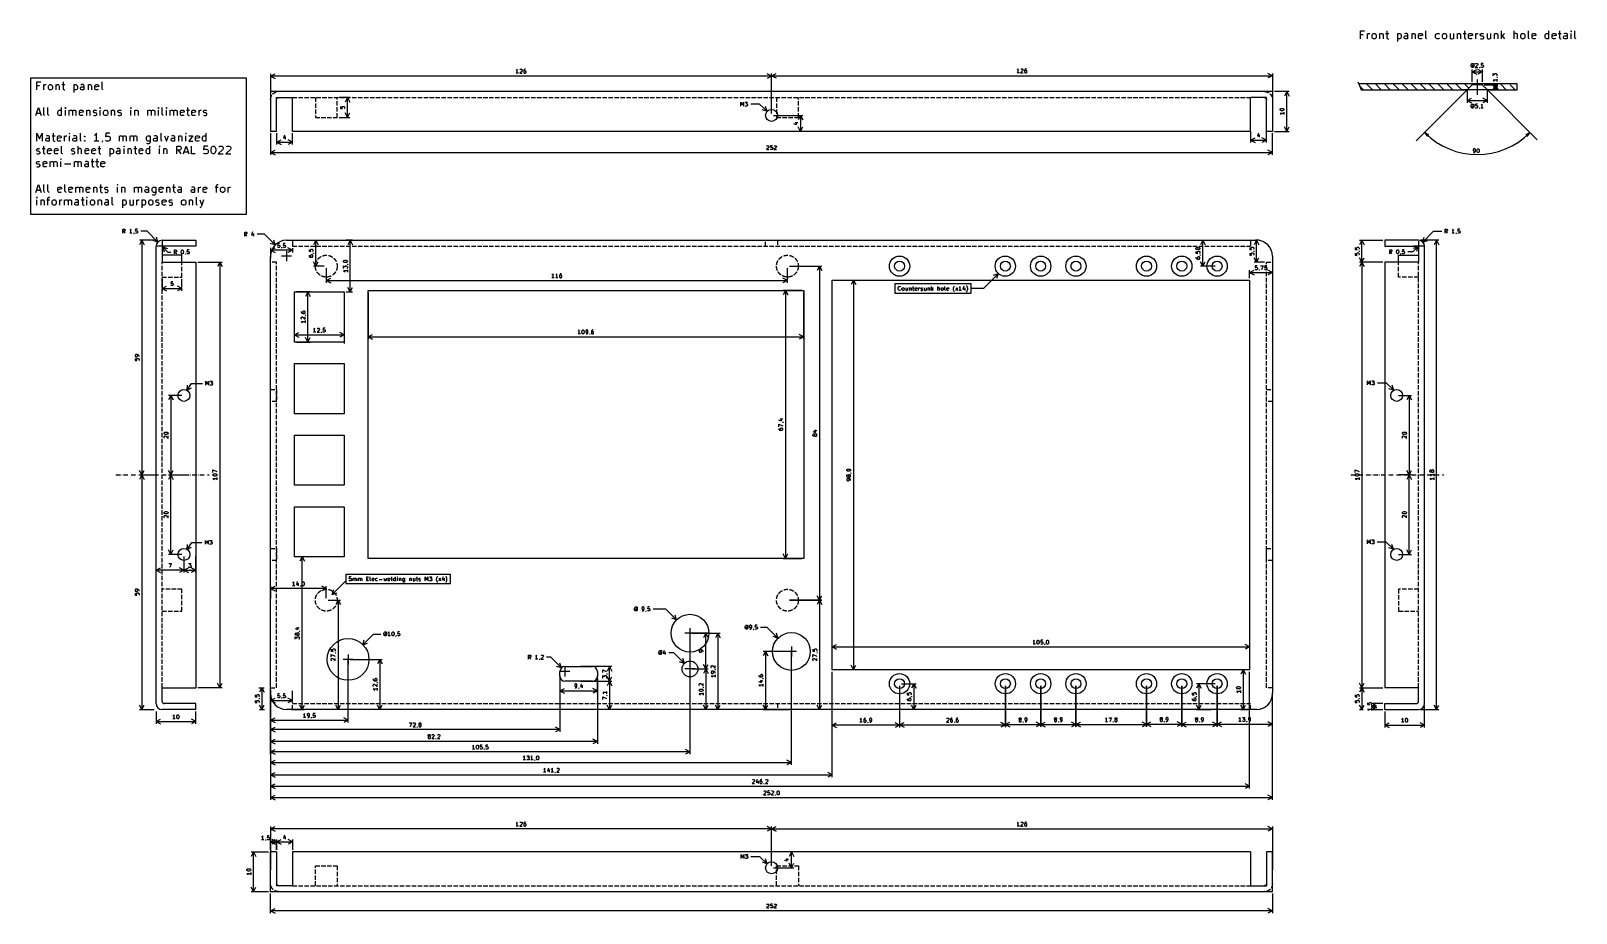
# Model space of a CAD drawing. Extents: x 111 to 500, y -217 to 4.
import ezdxf

# ---------------------------------------------------------------- set-up
doc = ezdxf.new("R2010")
doc.units = 0
doc.layers.add('BLACK', color=7, linetype='CONTINUOUS')

msp = doc.modelspace()

# ---------------------------------------------------------------- linework, layer by layer
at = {"layer": 'BLACK', "linetype": 'CONTINUOUS'}
for p, q in [((445.492052, 2.354513), (445.492052, 4.354513)), ((445.492052, 4.354513), (446.444433, 4.354513)), ((452.063481, 4.354513), (452.063481, 2.640228)), ((461.873006, 2.640228), (461.873006, 4.354513)), ((471.587293, 4.354513), (471.587293, 2.640228)), ((480.920627, 2.354513), (480.920627, 4.354513)), ((484.063485, 2.354513), (484.063485, 4.354513)), ((487.682533, 2.640228), (487.682533, 4.354513)), ((492.825391, 2.354513), (492.825391, 4.354513)), ((495.492058, 4.354513), (495.492058, 2.640228)), ((498.444439, 4.354513), (498.349201, 4.259275)), ((498.349201, 4.259275), (498.444439, 4.164037)), ((498.539677, 4.259275), (498.444439, 4.354513)), ((498.444439, 4.354513), (498.444439, 4.164037)), ((498.444439, 4.164037), (498.539677, 4.259275)), ((499.39682, 2.640228), (499.39682, 4.354513)), ((446.158719, 3.402132), (445.492052, 3.402132)), ((447.206338, 2.354513), (447.206338, 3.687847)), ((447.206338, 3.306894), (447.301576, 3.497371)), ((447.301576, 3.497371), (447.396814, 3.592609)), ((447.396814, 3.592609), (447.58729, 3.687847)), ((447.58729, 3.687847), (447.777767, 3.687847)), ((448.349195, 3.306894), (448.444433, 3.497371)), ((448.349195, 2.735466), (448.349195, 3.306894)), ((448.444433, 2.54499), (448.349195, 2.735466)), ((448.444433, 3.497371), (448.539671, 3.592609)), ((448.539671, 2.449752), (448.444433, 2.54499)), ((448.539671, 3.592609), (448.730147, 3.687847)), ((448.730147, 2.354513), (448.539671, 2.449752)), ((448.730147, 3.687847), (449.015862, 3.687847)), ((449.015862, 2.354513), (448.730147, 2.354513)), ((449.015862, 3.687847), (449.206338, 3.592609)), ((449.206338, 2.449752), (449.015862, 2.354513)), ((449.206338, 3.592609), (449.301576, 3.497371)), ((449.301576, 2.54499), (449.206338, 2.449752)), ((449.301576, 3.497371), (449.396814, 3.306894)), ((449.396814, 2.735466), (449.301576, 2.54499)), ((449.396814, 3.306894), (449.396814, 2.735466)), ((450.253957, 3.687847), (450.253957, 2.354513)), ((450.253957, 3.497371), (450.349195, 3.592609)), ((450.349195, 3.592609), (450.539671, 3.687847)), ((450.539671, 3.687847), (450.825386, 3.687847)), ((450.825386, 3.687847), (451.015862, 3.592609)), ((451.015862, 3.592609), (451.1111, 3.402132)), ((451.1111, 3.402132), (451.1111, 2.354513)), ((451.777767, 3.687847), (452.539671, 3.687847)), ((452.063481, 2.640228), (452.158719, 2.449752)), ((452.158719, 2.449752), (452.349195, 2.354513)), ((452.349195, 2.354513), (452.539671, 2.354513)), ((454.730148, 3.687847), (454.730148, 1.687847)), ((454.730148, 3.592609), (454.920624, 3.687847)), ((454.920624, 2.354513), (454.730148, 2.449752)), ((454.920624, 3.687847), (455.301577, 3.687847)), ((455.301577, 2.354513), (454.920624, 2.354513)), ((455.301577, 3.687847), (455.492053, 3.592609)), ((455.492053, 2.449752), (455.301577, 2.354513)), ((455.492053, 3.592609), (455.587291, 3.497371)), ((455.587291, 2.54499), (455.492053, 2.449752)), ((455.587291, 3.497371), (455.682529, 3.306894)), ((455.682529, 2.735466), (455.587291, 2.54499)), ((455.682529, 3.306894), (455.682529, 2.735466)), ((456.444434, 2.830704), (456.539672, 3.02118)), ((456.444434, 2.640228), (456.444434, 2.830704)), ((456.539672, 2.449752), (456.444434, 2.640228)), ((456.730148, 3.687847), (456.539672, 3.592609)), ((456.539672, 3.02118), (456.730148, 3.116418)), ((456.730148, 2.354513), (456.539672, 2.449752)), ((457.111101, 3.687847), (456.730148, 3.687847)), ((456.730148, 3.116418), (457.206339, 3.116418)), ((457.206339, 2.354513), (456.730148, 2.354513)), ((457.301577, 3.592609), (457.111101, 3.687847)), ((457.206339, 3.116418), (457.396815, 3.211656)), ((457.396815, 2.449752), (457.206339, 2.354513)), ((457.396815, 3.402132), (457.301577, 3.592609)), ((457.396815, 2.354513), (457.396815, 3.402132)), ((458.349196, 3.687847), (458.349196, 2.354513)), ((458.349196, 3.497371), (458.444434, 3.592609)), ((458.444434, 3.592609), (458.63491, 3.687847)), ((458.63491, 3.687847), (458.920625, 3.687847)), ((458.920625, 3.687847), (459.111101, 3.592609)), ((459.111101, 3.592609), (459.206339, 3.402132)), ((459.206339, 3.402132), (459.206339, 2.354513)), ((460.063482, 3.402132), (460.15872, 3.592609)), ((460.063482, 2.640228), (460.063482, 3.402132)), ((461.015863, 3.211656), (460.063482, 3.02118)), ((460.15872, 2.449752), (460.063482, 2.640228)), ((460.15872, 3.592609), (460.349196, 3.687847)), ((460.349196, 2.354513), (460.15872, 2.449752)), ((460.349196, 3.687847), (460.730149, 3.687847)), ((460.730149, 2.354513), (460.349196, 2.354513)), ((460.730149, 3.687847), (460.920625, 3.592609)), ((460.920625, 2.449752), (460.730149, 2.354513)), ((460.920625, 3.592609), (461.015863, 3.402132)), ((461.015863, 3.402132), (461.015863, 3.211656)), ((461.968244, 2.449752), (461.873006, 2.640228)), ((462.15872, 2.354513), (461.968244, 2.449752)), ((464.349197, 3.306894), (464.444435, 3.497371)), ((464.349197, 2.735466), (464.349197, 3.306894)), ((464.444435, 2.54499), (464.349197, 2.735466)), ((464.444435, 3.497371), (464.539673, 3.592609)), ((464.539673, 2.449752), (464.444435, 2.54499)), ((464.539673, 3.592609), (464.730149, 3.687847)), ((464.730149, 2.354513), (464.539673, 2.449752)), ((464.730149, 3.687847), (465.111102, 3.687847)), ((465.111102, 2.354513), (464.730149, 2.354513)), ((465.111102, 3.687847), (465.301578, 3.592609)), ((465.301578, 2.449752), (465.111102, 2.354513)), ((466.063483, 3.306894), (466.158721, 3.497371)), ((466.063483, 2.735466), (466.063483, 3.306894)), ((466.158721, 2.54499), (466.063483, 2.735466)), ((466.158721, 3.497371), (466.253959, 3.592609)), ((466.253959, 2.449752), (466.158721, 2.54499)), ((466.253959, 3.592609), (466.444435, 3.687847)), ((466.444435, 2.354513), (466.253959, 2.449752)), ((466.444435, 3.687847), (466.73015, 3.687847)), ((466.73015, 2.354513), (466.444435, 2.354513)), ((466.73015, 3.687847), (466.920626, 3.592609)), ((466.920626, 2.449752), (466.73015, 2.354513)), ((466.920626, 3.592609), (467.015864, 3.497371)), ((467.015864, 2.54499), (466.920626, 2.449752)), ((467.015864, 3.497371), (467.111102, 3.306894)), ((467.111102, 2.735466), (467.015864, 2.54499)), ((467.111102, 3.306894), (467.111102, 2.735466)), ((467.968245, 3.687847), (467.968245, 2.640228)), ((467.968245, 2.640228), (468.063483, 2.449752)), ((468.063483, 2.449752), (468.253959, 2.354513)), ((468.253959, 2.354513), (468.539674, 2.354513)), ((468.539674, 2.354513), (468.73015, 2.449752)), ((468.73015, 2.449752), (468.825388, 2.54499)), ((468.825388, 3.687847), (468.825388, 2.354513)), ((469.777769, 3.687847), (469.777769, 2.354513)), ((469.777769, 3.497371), (469.873007, 3.592609)), ((469.873007, 3.592609), (470.063483, 3.687847)), ((470.063483, 3.687847), (470.349198, 3.687847)), ((470.349198, 3.687847), (470.539674, 3.592609)), ((470.539674, 3.592609), (470.634912, 3.402132)), ((470.634912, 3.402132), (470.634912, 2.354513)), ((471.301579, 3.687847), (472.063483, 3.687847)), ((471.587293, 2.640228), (471.682531, 2.449752)), ((471.682531, 2.449752), (471.873007, 2.354513)), ((471.873007, 2.354513), (472.063483, 2.354513)), ((472.634912, 3.402132), (472.73015, 3.592609)), ((472.634912, 2.640228), (472.634912, 3.402132)), ((473.587293, 3.211656), (472.634912, 3.02118)), ((472.73015, 2.449752), (472.634912, 2.640228)), ((472.73015, 3.592609), (472.920626, 3.687847)), ((472.920626, 2.354513), (472.73015, 2.449752)), ((472.920626, 3.687847), (473.301579, 3.687847)), ((473.301579, 2.354513), (472.920626, 2.354513)), ((473.301579, 3.687847), (473.492055, 3.592609)), ((473.492055, 2.449752), (473.301579, 2.354513)), ((473.492055, 3.592609), (473.587293, 3.402132)), ((473.587293, 3.402132), (473.587293, 3.211656)), ((474.444436, 2.354513), (474.444436, 3.687847)), ((474.444436, 3.306894), (474.539674, 3.497371)), ((474.539674, 3.497371), (474.634912, 3.592609)), ((474.634912, 3.592609), (474.825388, 3.687847)), ((474.825388, 3.687847), (475.015865, 3.687847)), ((475.587293, 3.402132), (475.682531, 3.592609)), ((475.587293, 3.306894), (475.587293, 3.402132)), ((475.682531, 3.116418), (475.587293, 3.306894)), ((475.587293, 2.449752), (475.777769, 2.354513)), ((475.682531, 3.592609), (475.873007, 3.687847)), ((475.873007, 3.02118), (475.682531, 3.116418)), ((475.777769, 2.354513), (476.158721, 2.354513)), ((475.873007, 3.687847), (476.158721, 3.687847)), ((476.158721, 3.02118), (475.873007, 3.02118)), ((476.158721, 3.687847), (476.349198, 3.592609)), ((476.349198, 2.925942), (476.158721, 3.02118)), ((476.158721, 2.354513), (476.349198, 2.449752)), ((476.444436, 2.735466), (476.349198, 2.925942)), ((476.349198, 2.449752), (476.444436, 2.640228)), ((476.444436, 2.640228), (476.444436, 2.735466)), ((477.301579, 3.687847), (477.301579, 2.640228)), ((477.301579, 2.640228), (477.396817, 2.449752)), ((477.396817, 2.449752), (477.587293, 2.354513)), ((477.587293, 2.354513), (477.873008, 2.354513)), ((477.873008, 2.354513), (478.063484, 2.449752)), ((478.063484, 2.449752), (478.158722, 2.54499)), ((478.158722, 3.687847), (478.158722, 2.354513)), ((479.111103, 3.687847), (479.111103, 2.354513)), ((479.111103, 3.497371), (479.206341, 3.592609)), ((479.206341, 3.592609), (479.396817, 3.687847)), ((479.396817, 3.687847), (479.682532, 3.687847)), ((479.682532, 3.687847), (479.873008, 3.592609)), ((479.873008, 3.592609), (479.968246, 3.402132)), ((479.968246, 3.402132), (479.968246, 2.354513)), ((481.682532, 3.687847), (480.920627, 2.925942)), ((481.111103, 3.116418), (481.682532, 2.354513)), ((484.158723, 3.592609), (484.063485, 3.497371)), ((484.349199, 3.687847), (484.158723, 3.592609)), ((484.634914, 3.687847), (484.349199, 3.687847)), ((484.82539, 3.592609), (484.634914, 3.687847)), ((484.920628, 3.402132), (484.82539, 3.592609)), ((484.920628, 2.354513), (484.920628, 3.402132)), ((485.777771, 3.306894), (485.873009, 3.497371)), ((485.777771, 2.735466), (485.777771, 3.306894)), ((485.873009, 2.54499), (485.777771, 2.735466)), ((485.873009, 3.497371), (485.968247, 3.592609)), ((485.968247, 2.449752), (485.873009, 2.54499)), ((485.968247, 3.592609), (486.158723, 3.687847)), ((486.158723, 2.354513), (485.968247, 2.449752)), ((486.158723, 3.687847), (486.444438, 3.687847)), ((486.444438, 2.354513), (486.158723, 2.354513)), ((486.444438, 3.687847), (486.634914, 3.592609)), ((486.634914, 2.449752), (486.444438, 2.354513)), ((486.634914, 3.592609), (486.730152, 3.497371)), ((486.730152, 2.54499), (486.634914, 2.449752)), ((486.730152, 3.497371), (486.82539, 3.306894)), ((486.82539, 2.735466), (486.730152, 2.54499)), ((486.82539, 3.306894), (486.82539, 2.735466)), ((487.777771, 2.449752), (487.682533, 2.640228)), ((487.968247, 2.354513), (487.777771, 2.449752)), ((488.634914, 3.402132), (488.730152, 3.592609)), ((488.634914, 2.640228), (488.634914, 3.402132)), ((489.587295, 3.211656), (488.634914, 3.02118)), ((488.730152, 2.449752), (488.634914, 2.640228)), ((488.730152, 3.592609), (488.920628, 3.687847)), ((488.920628, 2.354513), (488.730152, 2.449752)), ((488.920628, 3.687847), (489.301581, 3.687847)), ((489.301581, 2.354513), (488.920628, 2.354513)), ((489.301581, 3.687847), (489.492057, 3.592609)), ((489.492057, 2.449752), (489.301581, 2.354513)), ((489.492057, 3.592609), (489.587295, 3.402132)), ((489.587295, 3.402132), (489.587295, 3.211656)), ((491.87301, 3.306894), (491.968248, 3.497371)), ((491.87301, 2.735466), (491.87301, 3.306894)), ((491.968248, 2.54499), (491.87301, 2.735466)), ((491.968248, 3.497371), (492.063486, 3.592609)), ((492.063486, 2.449752), (491.968248, 2.54499)), ((492.063486, 3.592609), (492.253962, 3.687847)), ((492.253962, 2.354513), (492.063486, 2.449752)), ((492.253962, 3.687847), (492.634915, 3.687847)), ((492.634915, 2.354513), (492.253962, 2.354513)), ((492.634915, 3.687847), (492.825391, 3.592609)), ((492.825391, 2.449752), (492.634915, 2.354513)), ((493.682534, 3.402132), (493.777772, 3.592609)), ((493.682534, 2.640228), (493.682534, 3.402132)), ((494.634915, 3.211656), (493.682534, 3.02118)), ((493.777772, 2.449752), (493.682534, 2.640228)), ((493.777772, 3.592609), (493.968248, 3.687847)), ((493.968248, 2.354513), (493.777772, 2.449752)), ((493.968248, 3.687847), (494.349201, 3.687847)), ((494.349201, 2.354513), (493.968248, 2.354513)), ((494.349201, 3.687847), (494.539677, 3.592609)), ((494.539677, 2.449752), (494.349201, 2.354513)), ((494.539677, 3.592609), (494.634915, 3.402132)), ((494.634915, 3.402132), (494.634915, 3.211656)), ((495.206344, 3.687847), (495.968248, 3.687847)), ((495.492058, 2.640228), (495.587296, 2.449752)), ((495.587296, 2.449752), (495.777772, 2.354513)), ((495.777772, 2.354513), (495.968248, 2.354513)), ((496.539677, 2.830704), (496.634915, 3.02118)), ((496.539677, 2.640228), (496.539677, 2.830704)), ((496.634915, 2.449752), (496.539677, 2.640228)), ((496.825391, 3.687847), (496.634915, 3.592609)), ((496.634915, 3.02118), (496.825391, 3.116418)), ((496.825391, 2.354513), (496.634915, 2.449752)), ((497.206344, 3.687847), (496.825391, 3.687847)), ((496.825391, 3.116418), (497.301582, 3.116418)), ((497.301582, 2.354513), (496.825391, 2.354513)), ((497.39682, 3.592609), (497.206344, 3.687847)), ((497.301582, 3.116418), (497.492058, 3.211656)), ((497.492058, 2.449752), (497.301582, 2.354513)), ((497.492058, 3.402132), (497.39682, 3.592609)), ((497.492058, 2.354513), (497.492058, 3.402132)), ((498.444439, 2.354513), (498.444439, 3.687847)), ((499.492058, 2.449752), (499.39682, 2.640228)), ((499.682534, 2.354513), (499.492058, 2.449752)), ((474.030476, -3.814819), (473.268572, -4.814819)), ((473.36381, -3.957676), (473.459048, -3.862438)), ((473.459048, -3.862438), (473.554286, -3.814819)), ((473.554286, -3.814819), (473.744762, -3.814819)), ((473.744762, -3.814819), (473.84, -3.862438)), ((473.84, -3.862438), (473.935238, -3.957676)), ((474.36381, -3.910057), (474.411429, -3.862438)), ((474.411429, -3.862438), (474.506667, -3.814819)), ((474.506667, -3.814819), (474.744762, -3.814819)), ((474.744762, -3.814819), (474.84, -3.862438)), ((474.84, -3.862438), (474.887619, -3.910057)), ((475.84, -3.814819), (475.792381, -4.291009)), ((476.31619, -3.814819), (475.84, -3.814819)), ((111, -7.45), (165.125, -7.45)), ((111, -41.775), (111, -7.45)), ((165.125, -7.45), (165.125, -41.775)), ((171.3, -7), (172.426504, -6.413579)), ((171.3, -6.41358), (171.3, -15.4)), ((297.3, -7), (171.3, -7)), ((171.3, -7), (172.426504, -7.586421)), ((233.157143, -5.542914), (233.061905, -5.590533)), ((233.633333, -6.304819), (233.061905, -6.304819)), ((233.252381, -5.447676), (233.157143, -5.542914)), ((233.347619, -5.304819), (233.252381, -5.447676)), ((233.347619, -6.304819), (233.347619, -5.304819)), ((234.538095, -5.73339), (233.966667, -6.304819)), ((233.966667, -6.304819), (234.585714, -6.304819)), ((234.014286, -5.400057), (234.061905, -5.352438)), ((234.061905, -5.352438), (234.157143, -5.304819)), ((234.157143, -5.304819), (234.395238, -5.304819)), ((234.395238, -5.304819), (234.490476, -5.352438)), ((234.490476, -5.352438), (234.538095, -5.400057)), ((234.538095, -5.400057), (234.585714, -5.495295)), ((234.585714, -5.590533), (234.538095, -5.73339)), ((234.585714, -5.495295), (234.585714, -5.590533)), ((235.014286, -5.542914), (234.966667, -5.73339)), ((234.966667, -5.73339), (234.966667, -6.114342)), ((235.014286, -5.781009), (234.966667, -5.876247)), ((234.966667, -6.114342), (235.014286, -6.20958)), ((235.109524, -5.400057), (235.014286, -5.542914)), ((235.061905, -5.73339), (235.014286, -5.781009)), ((235.014286, -6.20958), (235.061905, -6.2572)), ((235.157143, -5.685771), (235.061905, -5.73339)), ((235.061905, -6.2572), (235.157143, -6.304819)), ((235.157143, -5.352438), (235.109524, -5.400057)), ((235.252381, -5.304819), (235.157143, -5.352438)), ((235.347619, -5.685771), (235.157143, -5.685771)), ((235.157143, -6.304819), (235.347619, -6.304819)), ((235.442857, -5.304819), (235.252381, -5.304819)), ((235.442857, -5.73339), (235.347619, -5.685771)), ((235.347619, -6.304819), (235.442857, -6.2572)), ((235.490476, -5.781009), (235.442857, -5.73339)), ((235.442857, -6.2572), (235.490476, -6.20958)), ((235.538095, -5.876247), (235.490476, -5.781009)), ((235.490476, -6.20958), (235.538095, -6.114342)), ((235.538095, -6.114342), (235.538095, -5.876247)), ((297.3, -7), (296.173496, -6.413579)), ((297.3, -7), (296.173496, -7.586421)), ((297.3, -6.9), (298.426504, -6.313579)), ((297.3, -16.4), (297.3, -6.31358)), ((297.3, -16.4), (297.3, -6.41358)), ((297.3, -6.9), (423.3, -6.9)), ((297.3, -6.9), (298.426504, -7.486421)), ((359.157143, -5.442914), (359.061905, -5.490533)), ((359.633333, -6.204819), (359.061905, -6.204819)), ((359.252381, -5.347676), (359.157143, -5.442914)), ((359.347619, -5.204819), (359.252381, -5.347676)), ((359.347619, -6.204819), (359.347619, -5.204819)), ((360.538095, -5.63339), (359.966667, -6.204819)), ((359.966667, -6.204819), (360.585714, -6.204819)), ((360.014286, -5.300057), (360.061905, -5.252438)), ((360.061905, -5.252438), (360.157143, -5.204819)), ((360.157143, -5.204819), (360.395238, -5.204819)), ((360.395238, -5.204819), (360.490476, -5.252438)), ((360.490476, -5.252438), (360.538095, -5.300057)), ((360.538095, -5.300057), (360.585714, -5.395295)), ((360.585714, -5.490533), (360.538095, -5.63339)), ((360.585714, -5.395295), (360.585714, -5.490533)), ((361.014286, -5.442914), (360.966667, -5.63339)), ((360.966667, -5.63339), (360.966667, -6.014342)), ((361.014286, -5.681009), (360.966667, -5.776247)), ((360.966667, -6.014342), (361.014286, -6.10958)), ((361.109524, -5.300057), (361.014286, -5.442914)), ((361.061905, -5.63339), (361.014286, -5.681009)), ((361.014286, -6.10958), (361.061905, -6.1572)), ((361.157143, -5.585771), (361.061905, -5.63339)), ((361.061905, -6.1572), (361.157143, -6.204819)), ((361.157143, -5.252438), (361.109524, -5.300057)), ((361.252381, -5.204819), (361.157143, -5.252438)), ((361.347619, -5.585771), (361.157143, -5.585771)), ((361.157143, -6.204819), (361.347619, -6.204819)), ((361.442857, -5.204819), (361.252381, -5.204819)), ((361.442857, -5.63339), (361.347619, -5.585771)), ((361.347619, -6.204819), (361.442857, -6.1572)), ((361.490476, -5.681009), (361.442857, -5.63339)), ((361.442857, -6.1572), (361.490476, -6.10958)), ((361.538095, -5.776247), (361.490476, -5.681009)), ((361.490476, -6.10958), (361.538095, -6.014342)), ((361.538095, -6.014342), (361.538095, -5.776247)), ((423.3, -6.9), (422.173496, -6.313579)), ((423.3, -6.9), (422.173496, -7.486421)), ((423.3, -6.31358), (423.3, -15.4)), ((473.316191, -4.148152), (473.36381, -3.957676)), ((473.316191, -4.481485), (473.316191, -4.148152)), ((473.36381, -4.671961), (473.316191, -4.481485)), ((473.459048, -4.7672), (473.36381, -4.671961)), ((473.554286, -4.814819), (473.459048, -4.7672)), ((473.744762, -4.814819), (473.554286, -4.814819)), ((473.57023, -5.9), (474.696734, -5.313579)), ((473.57023, -8.471316), (473.57023, -5.31358)), ((473.57023, -5.9), (476.07023, -5.9)), ((473.57023, -5.9), (474.696734, -6.486421)), ((473.84, -4.7672), (473.744762, -4.814819)), ((473.935238, -4.671961), (473.84, -4.7672)), ((473.935238, -3.957676), (473.982857, -4.148152)), ((473.982857, -4.481485), (473.935238, -4.671961)), ((473.982857, -4.148152), (473.982857, -4.481485)), ((474.887619, -4.24339), (474.316191, -4.814819)), ((474.316191, -4.814819), (474.935238, -4.814819)), ((474.887619, -3.910057), (474.935238, -4.005295)), ((474.935238, -4.100533), (474.887619, -4.24339)), ((474.935238, -4.005295), (474.935238, -4.100533)), ((476.07023, -5.9), (474.943726, -5.313579)), ((476.07023, -5.9), (474.943726, -6.486421)), ((475.36381, -4.910057), (475.316191, -4.957676)), ((475.411429, -4.814819), (475.36381, -4.910057)), ((475.411429, -4.7672), (475.411429, -4.814819)), ((475.792381, -4.291009), (475.84, -4.24339)), ((475.84, -4.7672), (475.792381, -4.71958)), ((475.84, -4.24339), (475.935238, -4.195771)), ((475.935238, -4.814819), (475.84, -4.7672)), ((475.935238, -4.195771), (476.173333, -4.195771)), ((476.173333, -4.814819), (475.935238, -4.814819)), ((476.07023, -5.31358), (476.07023, -8.471316)), ((476.173333, -4.195771), (476.268571, -4.24339)), ((476.268571, -4.7672), (476.173333, -4.814819)), ((476.268571, -4.24339), (476.31619, -4.291009)), ((476.31619, -4.71958), (476.268571, -4.7672)), ((476.31619, -4.291009), (476.363809, -4.386247)), ((476.363809, -4.624342), (476.31619, -4.71958)), ((476.363809, -4.386247), (476.363809, -4.624342)), ((478.784819, -6.969047), (478.784819, -6.35)), ((478.784819, -6.35), (479.165771, -6.683333)), ((479.165771, -6.540476), (479.21339, -6.445238)), ((479.165771, -6.683333), (479.165771, -6.540476)), ((479.21339, -6.445238), (479.261009, -6.397619)), ((479.261009, -6.397619), (479.356247, -6.35)), ((479.356247, -6.35), (479.594342, -6.35)), ((479.594342, -6.35), (479.68958, -6.397619)), ((479.68958, -6.397619), (479.7372, -6.445238)), ((479.7372, -6.921428), (479.68958, -6.969047)), ((479.7372, -6.445238), (479.784819, -6.540476)), ((479.784819, -6.82619), (479.7372, -6.921428)), ((479.7372, -7.30238), (479.784819, -7.30238)), ((479.784819, -6.540476), (479.784819, -6.82619)), ((479.784819, -7.30238), (479.880057, -7.349999)), ((479.880057, -7.349999), (479.927676, -7.397618)), ((112.527374, -10.489938), (112.527374, -8.489938)), ((112.527374, -8.489938), (113.479755, -8.489938)), ((113.194041, -9.442319), (112.527374, -9.442319)), ((114.24166, -10.489938), (114.24166, -9.156604)), ((114.24166, -9.537557), (114.336898, -9.34708)), ((114.336898, -9.34708), (114.432136, -9.251842)), ((114.432136, -9.251842), (114.622612, -9.156604)), ((114.622612, -9.156604), (114.813089, -9.156604)), ((115.384517, -9.537557), (115.479755, -9.34708)), ((115.384517, -10.108985), (115.384517, -9.537557)), ((115.479755, -10.299461), (115.384517, -10.108985)), ((115.479755, -9.34708), (115.574993, -9.251842)), ((115.574993, -10.3947), (115.479755, -10.299461)), ((115.574993, -9.251842), (115.765469, -9.156604)), ((115.765469, -10.489938), (115.574993, -10.3947)), ((115.765469, -9.156604), (116.051184, -9.156604)), ((116.051184, -10.489938), (115.765469, -10.489938)), ((116.051184, -9.156604), (116.24166, -9.251842)), ((116.24166, -10.3947), (116.051184, -10.489938)), ((116.24166, -9.251842), (116.336898, -9.34708)), ((116.336898, -10.299461), (116.24166, -10.3947)), ((116.336898, -9.34708), (116.432136, -9.537557)), ((116.432136, -10.108985), (116.336898, -10.299461)), ((116.432136, -9.537557), (116.432136, -10.108985)), ((117.289279, -9.156604), (117.289279, -10.489938)), ((117.289279, -9.34708), (117.384517, -9.251842)), ((117.384517, -9.251842), (117.574993, -9.156604)), ((117.574993, -9.156604), (117.860708, -9.156604)), ((117.860708, -9.156604), (118.051184, -9.251842)), ((118.051184, -9.251842), (118.146422, -9.442319)), ((118.146422, -9.442319), (118.146422, -10.489938)), ((118.813089, -9.156604), (119.574993, -9.156604)), ((119.098803, -8.489938), (119.098803, -10.204223)), ((119.098803, -10.204223), (119.194041, -10.3947)), ((119.194041, -10.3947), (119.384517, -10.489938)), ((119.384517, -10.489938), (119.574993, -10.489938)), ((121.76547, -9.156604), (121.76547, -11.156604)), ((121.76547, -9.251842), (121.955946, -9.156604)), ((121.955946, -10.489938), (121.76547, -10.3947)), ((121.955946, -9.156604), (122.336899, -9.156604)), ((122.336899, -10.489938), (121.955946, -10.489938)), ((122.336899, -9.156604), (122.527375, -9.251842)), ((122.527375, -10.3947), (122.336899, -10.489938)), ((122.527375, -9.251842), (122.622613, -9.34708)), ((122.622613, -10.299461), (122.527375, -10.3947)), ((122.622613, -9.34708), (122.717851, -9.537557)), ((122.717851, -10.108985), (122.622613, -10.299461)), ((122.717851, -9.537557), (122.717851, -10.108985)), ((123.479756, -10.013747), (123.574994, -9.823271)), ((123.479756, -10.204223), (123.479756, -10.013747)), ((123.574994, -10.3947), (123.479756, -10.204223)), ((123.76547, -9.156604), (123.574994, -9.251842)), ((123.574994, -9.823271), (123.76547, -9.728033)), ((123.76547, -10.489938), (123.574994, -10.3947)), ((124.146423, -9.156604), (123.76547, -9.156604)), ((123.76547, -9.728033), (124.241661, -9.728033)), ((124.241661, -10.489938), (123.76547, -10.489938)), ((124.336899, -9.251842), (124.146423, -9.156604)), ((124.241661, -9.728033), (124.432137, -9.632795)), ((124.432137, -10.3947), (124.241661, -10.489938)), ((124.432137, -9.442319), (124.336899, -9.251842)), ((124.432137, -10.489938), (124.432137, -9.442319)), ((125.384518, -9.156604), (125.384518, -10.489938)), ((125.384518, -9.34708), (125.479756, -9.251842)), ((125.479756, -9.251842), (125.670232, -9.156604)), ((125.670232, -9.156604), (125.955947, -9.156604)), ((125.955947, -9.156604), (126.146423, -9.251842)), ((126.146423, -9.251842), (126.241661, -9.442319)), ((126.241661, -9.442319), (126.241661, -10.489938)), ((127.098804, -9.442319), (127.194042, -9.251842)), ((127.098804, -10.204223), (127.098804, -9.442319)), ((128.051185, -9.632795), (127.098804, -9.823271)), ((127.194042, -10.3947), (127.098804, -10.204223)), ((127.194042, -9.251842), (127.384518, -9.156604)), ((127.384518, -10.489938), (127.194042, -10.3947)), ((127.384518, -9.156604), (127.765471, -9.156604)), ((127.765471, -10.489938), (127.384518, -10.489938)), ((127.765471, -9.156604), (127.955947, -9.251842)), ((127.955947, -10.3947), (127.765471, -10.489938)), ((127.955947, -9.251842), (128.051185, -9.442319)), ((128.051185, -9.442319), (128.051185, -9.632795)), ((128.908328, -10.204223), (128.908328, -8.489938)), ((129.003566, -10.3947), (128.908328, -10.204223)), ((129.194042, -10.489938), (129.003566, -10.3947)), ((423.3, -10.9), (171.3, -10.9)), ((171.3, -10.9), (171.3, -20.9)), ((171.836622, -11.536722), (171.848575, -11.524004)), ((171.848575, -11.524004), (171.860638, -11.511391)), ((171.860638, -11.511391), (171.87281, -11.498883)), ((171.87281, -11.498883), (171.885091, -11.486482)), ((171.885091, -11.486482), (171.89748, -11.474188)), ((171.89748, -11.474188), (171.909976, -11.462004)), ((171.909976, -11.462004), (171.922578, -11.449928)), ((171.922578, -11.449928), (171.935284, -11.437963)), ((171.935284, -11.437963), (171.948095, -11.42611)), ((171.948095, -11.42611), (171.961008, -11.414368)), ((171.961008, -11.414368), (171.974024, -11.40274)), ((171.974024, -11.40274), (171.98714, -11.391226)), ((171.98714, -11.391226), (172.000356, -11.379827)), ((172.000356, -11.379827), (172.013672, -11.368543)), ((172.013672, -11.368543), (172.027085, -11.357376)), ((172.027085, -11.357376), (172.040595, -11.346327)), ((172.040595, -11.346327), (172.054201, -11.335396)), ((172.054201, -11.335396), (172.067902, -11.324584)), ((172.067902, -11.324584), (172.081697, -11.313892)), ((172.081697, -11.313892), (172.095585, -11.303321)), ((172.095585, -11.303321), (172.109564, -11.292871)), ((172.109564, -11.292871), (172.123634, -11.282544)), ((172.123634, -11.282544), (172.137794, -11.27234)), ((172.137794, -11.27234), (172.152042, -11.26226)), ((172.152042, -11.26226), (172.166377, -11.252305)), ((172.166377, -11.252305), (172.180799, -11.242475)), ((172.180799, -11.242475), (172.195306, -11.232771)), ((172.195306, -11.232771), (172.209898, -11.223195)), ((172.209898, -11.223195), (172.224572, -11.213746)), ((172.224572, -11.213746), (172.239328, -11.204425)), ((172.239328, -11.204425), (172.254165, -11.195234)), ((172.254165, -11.195234), (172.269081, -11.186172)), ((172.269081, -11.186172), (172.284076, -11.177241)), ((172.284076, -11.177241), (172.299149, -11.168441)), ((172.299149, -11.168441), (172.314297, -11.159773)), ((172.314297, -11.159773), (172.329521, -11.151237)), ((172.329521, -11.151237), (172.344819, -11.142835)), ((172.344819, -11.142835), (172.360189, -11.134567)), ((172.360189, -11.134567), (172.375631, -11.126433)), ((172.375631, -11.126433), (172.391143, -11.118434)), ((172.391143, -11.118434), (172.406725, -11.11057)), ((172.406725, -11.11057), (172.422374, -11.102843)), ((172.422374, -11.102843), (172.438091, -11.095253)), ((172.438091, -11.095253), (172.453873, -11.0878)), ((172.453873, -11.0878), (172.469719, -11.080485)), ((172.469719, -11.080485), (172.485629, -11.073309)), ((172.485629, -11.073309), (172.5016, -11.066272)), ((172.5016, -11.066272), (172.517633, -11.059375)), ((172.517633, -11.059375), (172.533725, -11.052617)), ((172.533725, -11.052617), (172.549875, -11.046001)), ((172.549875, -11.046001), (172.566083, -11.039525)), ((172.566083, -11.039525), (172.582346, -11.033192)), ((172.582346, -11.033192), (172.598664, -11.027)), ((172.598664, -11.027), (172.615036, -11.020951)), ((172.615036, -11.020951), (172.63146, -11.015045)), ((172.63146, -11.015045), (172.647934, -11.009283)), ((172.647934, -11.009283), (172.664458, -11.003665)), ((172.664458, -11.003665), (172.681031, -10.998191)), ((172.681031, -10.998191), (172.697651, -10.992862)), ((172.697651, -10.992862), (172.714316, -10.987678)), ((172.714316, -10.987678), (172.731027, -10.98264)), ((172.731027, -10.98264), (172.74778, -10.977748)), ((172.74778, -10.977748), (172.764576, -10.973002)), ((172.764576, -10.973002), (172.765002, -10.972884)), ((173.158526, -10.90501), (173.17594, -10.903851)), ((173.17594, -10.903851), (173.193365, -10.902845)), ((173.193365, -10.902845), (173.210797, -10.90199)), ((173.210797, -10.90199), (173.228236, -10.901288)), ((173.228236, -10.901288), (173.24568, -10.900738)), ((173.24568, -10.900738), (173.263129, -10.90034)), ((173.263129, -10.90034), (173.280581, -10.900094)), ((173.280581, -10.900094), (173.298034, -10.900001)), ((173.298034, -10.900001), (173.3, -10.9)), ((421.3, -10.9), (421.317453, -10.900076)), ((421.317453, -10.900076), (421.334905, -10.900305)), ((421.334905, -10.900305), (421.352354, -10.900685)), ((421.352354, -10.900685), (421.369799, -10.901218)), ((421.369799, -10.901218), (421.387239, -10.901904)), ((421.387239, -10.901904), (421.404672, -10.902741)), ((421.404672, -10.902741), (421.422097, -10.90373)), ((421.422097, -10.90373), (421.439513, -10.904872)), ((421.439513, -10.904872), (421.456918, -10.906165)), ((421.456918, -10.906165), (421.474311, -10.907611)), ((421.474311, -10.907611), (421.491692, -10.909208)), ((421.491692, -10.909208), (421.509057, -10.910956)), ((421.509057, -10.910956), (421.526406, -10.912856)), ((421.526406, -10.912856), (421.543739, -10.914908)), ((421.543739, -10.914908), (421.561052, -10.91711)), ((421.561052, -10.91711), (421.578346, -10.919464)), ((421.578346, -10.919464), (421.595619, -10.921968)), ((421.595619, -10.921968), (421.612869, -10.924623)), ((421.612869, -10.924623), (421.630095, -10.927429)), ((421.630095, -10.927429), (421.647296, -10.930384)), ((421.647296, -10.930384), (421.664471, -10.93349)), ((421.664471, -10.93349), (421.681618, -10.936746)), ((421.681618, -10.936746), (421.698736, -10.940151)), ((421.698736, -10.940151), (421.715823, -10.943705)), ((421.715823, -10.943705), (421.732879, -10.947408)), ((421.732879, -10.947408), (421.749902, -10.95126)), ((421.749902, -10.95126), (421.766891, -10.95526)), ((421.766891, -10.95526), (421.783844, -10.959409)), ((421.783844, -10.959409), (421.80076, -10.963705)), ((421.80076, -10.963705), (421.817638, -10.968148)), ((421.817638, -10.968148), (421.834477, -10.972739)), ((421.834477, -10.972739), (421.851275, -10.977477)), ((421.851275, -10.977477), (421.868031, -10.982361)), ((421.868031, -10.982361), (421.884743, -10.98739)), ((421.884743, -10.98739), (421.901412, -10.992566)), ((421.901412, -10.992566), (421.918034, -10.997887)), ((421.918034, -10.997887), (421.934609, -11.003353)), ((421.934609, -11.003353), (421.951136, -11.008963)), ((421.951136, -11.008963), (421.967614, -11.014717)), ((421.967614, -11.014717), (421.98404, -11.020615)), ((421.98404, -11.020615), (422.000415, -11.026656)), ((422.000415, -11.026656), (422.016736, -11.032839)), ((422.016736, -11.032839), (422.033002, -11.039165)), ((422.033002, -11.039165), (422.049213, -11.045632)), ((422.049213, -11.045632), (422.065367, -11.052241)), ((422.065367, -11.052241), (422.081462, -11.05899)), ((422.081462, -11.05899), (422.097498, -11.06588)), ((422.097498, -11.06588), (422.113473, -11.072909)), ((422.113473, -11.072909), (422.129386, -11.080077)), ((422.129386, -11.080077), (422.145237, -11.087384)), ((422.145237, -11.087384), (422.161022, -11.094829)), ((422.161022, -11.094829), (422.176742, -11.102412)), ((422.176742, -11.102412), (422.192396, -11.110131)), ((422.192396, -11.110131), (422.207981, -11.117987)), ((422.207981, -11.117987), (422.223497, -11.125978)), ((422.223497, -11.125978), (422.238943, -11.134105)), ((422.238943, -11.134105), (422.254318, -11.142366)), ((422.254318, -11.142366), (422.269619, -11.150761)), ((422.269619, -11.150761), (422.284847, -11.159289)), ((422.284847, -11.159289), (422.3, -11.167949)), ((422.3, -11.167949), (422.315077, -11.176742)), ((422.315077, -11.176742), (422.330076, -11.185665)), ((422.330076, -11.185665), (422.344997, -11.19472)), ((422.344997, -11.19472), (422.345374, -11.194951)), ((422.663278, -11.436622), (422.675996, -11.448575)), ((422.675996, -11.448575), (422.688609, -11.460638)), ((422.688609, -11.460638), (422.701117, -11.47281)), ((422.701117, -11.47281), (422.713518, -11.485091)), ((422.713518, -11.485091), (422.725812, -11.49748)), ((422.725812, -11.49748), (422.737996, -11.509976)), ((422.737996, -11.509976), (422.750072, -11.522578)), ((422.750072, -11.522578), (422.762037, -11.535284)), ((422.762037, -11.535284), (422.77389, -11.548095)), ((422.77389, -11.548095), (422.785632, -11.561008)), ((422.785632, -11.561008), (422.79726, -11.574024)), ((422.79726, -11.574024), (422.808774, -11.58714)), ((422.808774, -11.58714), (422.820173, -11.600356)), ((422.820173, -11.600356), (422.831457, -11.613672)), ((422.831457, -11.613672), (422.842624, -11.627085)), ((422.842624, -11.627085), (422.853673, -11.640595)), ((422.853673, -11.640595), (422.864604, -11.654201)), ((422.864604, -11.654201), (422.875416, -11.667902)), ((423.3, -10.9), (423.3, -20.9)), ((427.48642, -10.9), (423.8, -10.9)), ((426.9, -10.9), (426.313579, -12.026504)), ((426.9, -20.9), (426.9, -10.9)), ((426.9, -10.9), (427.486421, -12.026504)), ((445.007104, -8.949067), (444.848349, -8.568033)), ((445.007104, -8.949067), (445.197605, -9.457031)), ((473.169286, -8.949067), (445.007104, -8.949067)), ((445.007104, -8.949067), (445.610349, -10.473028)), ((445.197605, -9.457031), (446.213594, -10.473028)), ((445.610349, -10.473028), (471.867539, -10.473028)), ((446.975594, -8.949067), (448.467844, -10.473028)), ((449.198096, -8.949067), (450.690336, -10.473028)), ((451.452336, -8.949067), (452.944586, -10.473028)), ((453.706584, -8.949067), (455.198826, -10.473028)), ((455.929076, -8.949067), (457.453074, -10.473028)), ((458.183326, -8.949067), (459.675566, -10.473028)), ((472.263484, -10.473065), (459.436516, -23.3)), ((460.437566, -8.949067), (461.929816, -10.473028)), ((462.660066, -8.949067), (464.184056, -10.473028)), ((464.914306, -8.949067), (466.406556, -10.473028)), ((467.168556, -8.949067), (468.660796, -10.473028)), ((469.422796, -8.949067), (470.915046, -10.473028)), ((477.773033, -10.473028), (470.915046, -10.473028)), ((471.645298, -8.949067), (472.717372, -10.020066)), ((473.57023, -9.171316), (472.27, -10.471546)), ((472.27, -10.5), (472.27, -13.723392)), ((476.471284, -8.949067), (473.169286, -8.949067)), ((473.57023, -8.971316), (476.07023, -8.971316)), ((473.57023, -9.171316), (473.57023, -8.971316)), ((476.07023, -9.171316), (473.57023, -9.171316)), ((474.820177, -7.902415), (474.820177, -9.172416)), ((474.820177, -9.172416), (474.820177, -10.474131)), ((474.820177, -10.474131), (474.820177, -11.7124)), ((476.07023, -8.971316), (476.07023, -9.171316)), ((476.07023, -9.171316), (477.37, -10.471086)), ((476.471284, -8.949067), (476.471175, -8.950165)), ((484.821425, -8.950165), (476.471175, -8.950165)), ((476.57023, -9.171316), (479.99642, -9.171316)), ((479.99642, -10.44), (476.57023, -10.44)), ((477.37, -10.471086), (489.911219, -23.012273)), ((477.371942, -13.723392), (477.371942, -10.5)), ((477.772927, -10.474131), (484.821425, -10.474131)), ((478.185775, -10.473028), (482.122768, -10.473028)), ((478.376174, -8.950165), (479.900177, -10.474131)), ((479.784819, -8.064285), (478.784819, -8.064285)), ((478.784819, -8.064285), (478.927676, -8.159523)), ((479.41, -9.171316), (478.823579, -10.29782)), ((479.41, -10.44), (478.823579, -9.313496)), ((478.927676, -8.159523), (479.022914, -8.254761)), ((479.022914, -8.254761), (479.070533, -8.349999)), ((479.41, -9.171316), (479.41, -10.44)), ((479.41, -9.171316), (479.996421, -10.29782)), ((479.41, -10.44), (479.996421, -9.313496)), ((479.784819, -7.778571), (479.784819, -8.349999)), ((480.737801, -9.058619), (482.122768, -10.473028)), ((483.102393, -9.171316), (484.377019, -10.473028)), ((484.821425, -10.474131), (484.821425, -8.950165)), ((112.24166, -16.929714), (112.908326, -14.929714)), ((112.908326, -14.929714), (113.574993, -16.929714)), ((114.24166, -16.643999), (114.24166, -14.929714)), ((115.289279, -16.643999), (115.289279, -14.929714)), ((118.717851, -16.929714), (118.717851, -14.929714)), ((119.670232, -14.929714), (119.574994, -15.024952)), ((119.574994, -15.024952), (119.670232, -15.12019)), ((119.76547, -15.024952), (119.670232, -14.929714)), ((119.670232, -14.929714), (119.670232, -15.12019)), ((119.670232, -15.12019), (119.76547, -15.024952)), ((128.432138, -14.929714), (128.3369, -15.024952)), ((128.3369, -15.024952), (128.432138, -15.12019)), ((128.527376, -15.024952), (128.432138, -14.929714)), ((128.432138, -14.929714), (128.432138, -15.12019)), ((128.432138, -15.12019), (128.527376, -15.024952)), ((136.146425, -14.929714), (136.051187, -15.024952)), ((136.051187, -15.024952), (136.146425, -15.12019)), ((136.241663, -15.024952), (136.146425, -14.929714)), ((136.146425, -14.929714), (136.146425, -15.12019)), ((136.146425, -15.12019), (136.241663, -15.024952)), ((143.098807, -14.929714), (143.003569, -15.024952)), ((143.003569, -15.024952), (143.098807, -15.12019)), ((143.194045, -15.024952), (143.098807, -14.929714)), ((143.098807, -14.929714), (143.098807, -15.12019)), ((143.098807, -15.12019), (143.194045, -15.024952)), ((144.051188, -16.643999), (144.051188, -14.929714)), ((145.098807, -14.929714), (145.003569, -15.024952)), ((145.003569, -15.024952), (145.098807, -15.12019)), ((145.194045, -15.024952), (145.098807, -14.929714)), ((145.098807, -14.929714), (145.098807, -15.12019)), ((145.098807, -15.12019), (145.194045, -15.024952)), ((150.432141, -14.929714), (150.432141, -16.643999)), ((171.3, -12.9), (171.300076, -12.882547)), ((171.300076, -12.882547), (171.300305, -12.865095)), ((171.300305, -12.865095), (171.300685, -12.847646)), ((171.300685, -12.847646), (171.301218, -12.830201)), ((171.301218, -12.830201), (171.301904, -12.812761)), ((171.301904, -12.812761), (171.302741, -12.795328)), ((171.302741, -12.795328), (171.30373, -12.777903)), ((171.30373, -12.777903), (171.304872, -12.760487)), ((171.304872, -12.760487), (171.306165, -12.743082)), ((171.306165, -12.743082), (171.307611, -12.725689)), ((171.307611, -12.725689), (171.309208, -12.708308)), ((171.309208, -12.708308), (171.310956, -12.690943)), ((171.310956, -12.690943), (171.312856, -12.673594)), ((171.312856, -12.673594), (171.314908, -12.656261)), ((171.314908, -12.656261), (171.31711, -12.638948)), ((171.31711, -12.638948), (171.319464, -12.621654)), ((171.319464, -12.621654), (171.321968, -12.604381)), ((171.321968, -12.604381), (171.324623, -12.587131)), ((171.324623, -12.587131), (171.327429, -12.569905)), ((171.327429, -12.569905), (171.330384, -12.552704)), ((171.330384, -12.552704), (171.33349, -12.535529)), ((171.33349, -12.535529), (171.336746, -12.518382)), ((171.336746, -12.518382), (171.340151, -12.501264)), ((171.340151, -12.501264), (171.343705, -12.484177)), ((171.343705, -12.484177), (171.347408, -12.467121)), ((171.347408, -12.467121), (171.35126, -12.450098)), ((171.35126, -12.450098), (171.35526, -12.433109)), ((171.35526, -12.433109), (171.359409, -12.416156)), ((171.359409, -12.416156), (171.363705, -12.39924)), ((171.363705, -12.39924), (171.368148, -12.382362)), ((171.368148, -12.382362), (171.372739, -12.365523)), ((171.372739, -12.365523), (171.377477, -12.348725)), ((171.377477, -12.348725), (171.382361, -12.331969)), ((171.382361, -12.331969), (171.38739, -12.315257)), ((171.38739, -12.315257), (171.392566, -12.298588)), ((171.392566, -12.298588), (171.397887, -12.281966)), ((171.397887, -12.281966), (171.403353, -12.265391)), ((171.403353, -12.265391), (171.408963, -12.248864)), ((171.408963, -12.248864), (171.414717, -12.232386)), ((171.414717, -12.232386), (171.420615, -12.21596)), ((171.420615, -12.21596), (171.426656, -12.199585)), ((171.426656, -12.199585), (171.432839, -12.183264)), ((171.432839, -12.183264), (171.439165, -12.166998)), ((171.439165, -12.166998), (171.445632, -12.150787)), ((171.445632, -12.150787), (171.452241, -12.134633)), ((171.452241, -12.134633), (171.45899, -12.118538)), ((171.45899, -12.118538), (171.46588, -12.102502)), ((171.46588, -12.102502), (171.472909, -12.086527)), ((171.472909, -12.086527), (171.480077, -12.070614)), ((171.480077, -12.070614), (171.487384, -12.054763)), ((171.487384, -12.054763), (171.494829, -12.038978)), ((171.494829, -12.038978), (171.502412, -12.023258)), ((171.502412, -12.023258), (171.510131, -12.007604)), ((171.510131, -12.007604), (171.517987, -11.992019)), ((171.517987, -11.992019), (171.525978, -11.976503)), ((171.525978, -11.976503), (171.534105, -11.961057)), ((171.534105, -11.961057), (171.542366, -11.945682)), ((171.542366, -11.945682), (171.550761, -11.930381)), ((171.550761, -11.930381), (171.559289, -11.915153)), ((171.559289, -11.915153), (171.567949, -11.9)), ((171.567949, -11.9), (171.576742, -11.884923)), ((171.576742, -11.884923), (171.585665, -11.869924)), ((171.585665, -11.869924), (171.59472, -11.855003)), ((171.59472, -11.855003), (171.594951, -11.854626)), ((172.8, -12.4), (176.8, -12.4)), ((172.8, -20.9), (172.8, -12.4)), ((172.8, -12.9), (172.800019, -12.895637)), ((172.800019, -12.895637), (172.800076, -12.891274)), ((172.800076, -12.891274), (172.800171, -12.886912)), ((172.800171, -12.886912), (172.800305, -12.88255)), ((172.800305, -12.88255), (172.800476, -12.87819)), ((172.800476, -12.87819), (172.800685, -12.873832)), ((172.800685, -12.873832), (172.800933, -12.869476)), ((172.800933, -12.869476), (172.801218, -12.865122)), ((172.801218, -12.865122), (172.801541, -12.86077)), ((172.801541, -12.86077), (172.801903, -12.856422)), ((172.801903, -12.856422), (172.802302, -12.852077)), ((172.802302, -12.852077), (172.802739, -12.847736)), ((172.802739, -12.847736), (172.803214, -12.843398)), ((172.803214, -12.843398), (172.803727, -12.839065)), ((172.803727, -12.839065), (172.804278, -12.834737)), ((172.804278, -12.834737), (172.804866, -12.830413)), ((172.804866, -12.830413), (172.805492, -12.826095)), ((172.805492, -12.826095), (172.806156, -12.821783)), ((172.806156, -12.821783), (172.806857, -12.817476)), ((172.806857, -12.817476), (172.807596, -12.813176)), ((172.807596, -12.813176), (172.808373, -12.808882)), ((172.808373, -12.808882), (172.809186, -12.804596)), ((172.809186, -12.804596), (172.810038, -12.800316)), ((172.810038, -12.800316), (172.810926, -12.796044)), ((172.810926, -12.796044), (172.811852, -12.79178)), ((172.811852, -12.79178), (172.812815, -12.787524)), ((172.812815, -12.787524), (172.813815, -12.783277)), ((172.813815, -12.783277), (172.814852, -12.779039)), ((172.814852, -12.779039), (172.815926, -12.77481)), ((172.815926, -12.77481), (172.817037, -12.77059)), ((172.817037, -12.77059), (172.818185, -12.766381)), ((172.818185, -12.766381), (172.819369, -12.762181)), ((172.819369, -12.762181), (172.82059, -12.757992)), ((172.82059, -12.757992), (172.821848, -12.753814)), ((172.821848, -12.753814), (172.823142, -12.749647)), ((172.823142, -12.749647), (172.824472, -12.745492)), ((172.824472, -12.745492), (172.825838, -12.741348)), ((172.825838, -12.741348), (172.827241, -12.737216)), ((172.827241, -12.737216), (172.828679, -12.733097)), ((172.828679, -12.733097), (172.830154, -12.72899)), ((172.830154, -12.72899), (172.831664, -12.724896)), ((172.831664, -12.724896), (172.83321, -12.720816)), ((172.83321, -12.720816), (172.834791, -12.716749)), ((172.834791, -12.716749), (172.836408, -12.712697)), ((172.836408, -12.712697), (172.83806, -12.708658)), ((172.83806, -12.708658), (172.839748, -12.704634)), ((172.839748, -12.704634), (172.84147, -12.700625)), ((172.84147, -12.700625), (172.843227, -12.696632)), ((172.843227, -12.696632), (172.845019, -12.692653)), ((172.845019, -12.692653), (172.846846, -12.688691)), ((172.846846, -12.688691), (172.848707, -12.684744)), ((172.848707, -12.684744), (172.850603, -12.680814)), ((172.850603, -12.680814), (172.852533, -12.676901)), ((172.852533, -12.676901), (172.854497, -12.673005)), ((172.854497, -12.673005), (172.856495, -12.669126)), ((172.856495, -12.669126), (172.858526, -12.665264)), ((172.858526, -12.665264), (172.860591, -12.661421)), ((172.860591, -12.661421), (172.86269, -12.657595)), ((172.86269, -12.657595), (172.864822, -12.653788)), ((172.864822, -12.653788), (172.866987, -12.65)), ((172.866987, -12.65), (172.869185, -12.646231)), ((172.869185, -12.646231), (172.871416, -12.642481)), ((172.871416, -12.642481), (172.87368, -12.638751)), ((172.87368, -12.638751), (172.875976, -12.63504)), ((172.875976, -12.63504), (172.878304, -12.63135)), ((172.878304, -12.63135), (172.880665, -12.62768)), ((172.880665, -12.62768), (172.883057, -12.624032)), ((172.883057, -12.624032), (172.885481, -12.620404)), ((172.885481, -12.620404), (172.887937, -12.616797)), ((172.887937, -12.616797), (172.890424, -12.613212)), ((172.890424, -12.613212), (172.892942, -12.609649)), ((172.892942, -12.609649), (172.895492, -12.606107)), ((172.895492, -12.606107), (172.898072, -12.602589)), ((172.898072, -12.602589), (172.900682, -12.599092)), ((172.900682, -12.599092), (172.903323, -12.595619)), ((172.903323, -12.595619), (172.905995, -12.592169)), ((172.905995, -12.592169), (172.908696, -12.588743)), ((172.908696, -12.588743), (172.911427, -12.58534)), ((172.911427, -12.58534), (172.914188, -12.581961)), ((172.914188, -12.581961), (172.916978, -12.578606)), ((172.916978, -12.578606), (172.919797, -12.575276)), ((172.919797, -12.575276), (172.922645, -12.57197)), ((172.922645, -12.57197), (172.925522, -12.56869)), ((172.925522, -12.56869), (172.928428, -12.565435)), ((172.928428, -12.565435), (172.931361, -12.562205)), ((172.931361, -12.562205), (172.934323, -12.559001)), ((172.934323, -12.559001), (172.937313, -12.555823)), ((172.937313, -12.555823), (172.94033, -12.552671)), ((172.94033, -12.552671), (172.943375, -12.549545)), ((172.943375, -12.549545), (172.946447, -12.546447)), ((172.946447, -12.546447), (172.949545, -12.543375)), ((172.949545, -12.543375), (172.952671, -12.54033)), ((172.952671, -12.54033), (172.955823, -12.537313)), ((172.955823, -12.537313), (172.959001, -12.534323)), ((172.959001, -12.534323), (172.962205, -12.531361)), ((172.962205, -12.531361), (172.965435, -12.528428)), ((172.965435, -12.528428), (172.96869, -12.525522)), ((172.96869, -12.525522), (172.97197, -12.522645)), ((172.97197, -12.522645), (172.975276, -12.519797)), ((172.975276, -12.519797), (172.978606, -12.516978)), ((172.978606, -12.516978), (172.981961, -12.514188)), ((172.981961, -12.514188), (172.98534, -12.511427)), ((172.98534, -12.511427), (172.988743, -12.508696)), ((172.988743, -12.508696), (172.992169, -12.505995)), ((172.992169, -12.505995), (172.995619, -12.503323)), ((172.995619, -12.503323), (172.999092, -12.500682)), ((172.999092, -12.500682), (173.002589, -12.498072)), ((173.002589, -12.498072), (173.006107, -12.495492)), ((173.006107, -12.495492), (173.009649, -12.492942)), ((173.009649, -12.492942), (173.013212, -12.490424)), ((173.013212, -12.490424), (173.016797, -12.487937)), ((173.016797, -12.487937), (173.020404, -12.485481)), ((173.020404, -12.485481), (173.024032, -12.483057)), ((173.024032, -12.483057), (173.02768, -12.480665)), ((173.02768, -12.480665), (173.03135, -12.478304)), ((173.03135, -12.478304), (173.03504, -12.475976)), ((173.03504, -12.475976), (173.038751, -12.47368)), ((173.038751, -12.47368), (173.042481, -12.471416)), ((173.042481, -12.471416), (173.046231, -12.469185)), ((173.046231, -12.469185), (173.05, -12.466987)), ((173.05, -12.466987), (173.053788, -12.464822)), ((173.053788, -12.464822), (173.057595, -12.46269)), ((173.057595, -12.46269), (173.061421, -12.460591)), ((173.061421, -12.460591), (173.065264, -12.458526)), ((173.065264, -12.458526), (173.069126, -12.456495)), ((173.069126, -12.456495), (173.073005, -12.454497)), ((173.073005, -12.454497), (173.076901, -12.452533)), ((173.076901, -12.452533), (173.080814, -12.450603)), ((173.080814, -12.450603), (173.084744, -12.448707)), ((173.084744, -12.448707), (173.088691, -12.446846)), ((173.088691, -12.446846), (173.092653, -12.445019)), ((173.092653, -12.445019), (173.096632, -12.443227)), ((173.096632, -12.443227), (173.100625, -12.44147)), ((173.100625, -12.44147), (173.104634, -12.439748)), ((173.104634, -12.439748), (173.108658, -12.43806)), ((173.108658, -12.43806), (173.112697, -12.436408)), ((173.112697, -12.436408), (173.116749, -12.434791)), ((173.116749, -12.434791), (173.120816, -12.43321)), ((173.120816, -12.43321), (173.124896, -12.431664)), ((173.124896, -12.431664), (173.12899, -12.430154)), ((173.12899, -12.430154), (173.133097, -12.428679)), ((173.133097, -12.428679), (173.137216, -12.427241)), ((173.137216, -12.427241), (173.141348, -12.425838)), ((173.141348, -12.425838), (173.145492, -12.424472)), ((173.145492, -12.424472), (173.149647, -12.423142)), ((173.149647, -12.423142), (173.153814, -12.421848)), ((173.153814, -12.421848), (173.157992, -12.42059)), ((173.157992, -12.42059), (173.162181, -12.419369)), ((173.162181, -12.419369), (173.166381, -12.418185)), ((173.166381, -12.418185), (173.17059, -12.417037)), ((173.17059, -12.417037), (173.17481, -12.415926)), ((173.17481, -12.415926), (173.179039, -12.414852)), ((173.179039, -12.414852), (173.183277, -12.413815)), ((173.183277, -12.413815), (173.187524, -12.412815)), ((173.187524, -12.412815), (173.19178, -12.411852)), ((173.19178, -12.411852), (173.196044, -12.410926)), ((173.196044, -12.410926), (173.200316, -12.410038)), ((173.200316, -12.410038), (173.204596, -12.409186)), ((173.204596, -12.409186), (173.208882, -12.408373)), ((173.208882, -12.408373), (173.213176, -12.407596)), ((173.213176, -12.407596), (173.217476, -12.406857)), ((173.217476, -12.406857), (173.221783, -12.406156)), ((173.221783, -12.406156), (173.226095, -12.405492)), ((173.226095, -12.405492), (173.230413, -12.404866)), ((173.230413, -12.404866), (173.234737, -12.404278)), ((173.234737, -12.404278), (173.239065, -12.403727)), ((173.239065, -12.403727), (173.243398, -12.403214)), ((173.243398, -12.403214), (173.247736, -12.402739)), ((173.247736, -12.402739), (173.252077, -12.402302)), ((173.252077, -12.402302), (173.256422, -12.401903)), ((173.256422, -12.401903), (173.26077, -12.401541)), ((173.26077, -12.401541), (173.265122, -12.401218)), ((173.265122, -12.401218), (173.269476, -12.400933)), ((173.269476, -12.400933), (173.273832, -12.400685)), ((173.273832, -12.400685), (173.27819, -12.400476)), ((173.27819, -12.400476), (173.28255, -12.400305)), ((173.28255, -12.400305), (173.286912, -12.400171)), ((173.286912, -12.400171), (173.291274, -12.400076)), ((173.291274, -12.400076), (173.295637, -12.400019)), ((173.295637, -12.400019), (173.3, -12.4)), ((176.8, -12.4), (177.9, -12.4)), ((176.8, -20.9), (176.8, -12.4)), ((178.3, -12.4), (179.4, -12.4)), ((179.8, -12.4), (180.9, -12.4)), ((181.3, -12.4), (182.4, -12.4)), ((182.55, -12.4), (182.55, -13.5)), ((182.55, -13.9), (182.55, -15)), ((182.55, -15.4), (182.55, -16.5)), ((182.8, -12.4), (183.9, -12.4)), ((184.3, -12.4), (185.4, -12.4)), ((185.8, -12.4), (186.9, -12.4)), ((187.3, -12.4), (188.4, -12.4)), ((188.05, -12.9), (188.05, -12.4)), ((188.05, -14.4), (188.05, -13.3)), ((188.05, -15.9), (188.05, -14.8)), ((191.18642, -12.4), (188.55, -12.4)), ((188.8, -12.4), (189.9, -12.4)), ((188.904819, -14.661904), (188.904819, -15.138094)), ((188.904819, -15.138094), (189.381009, -15.185713)), ((189.285771, -14.804761), (189.33339, -14.709523)), ((189.285771, -15.042856), (189.285771, -14.804761)), ((189.33339, -15.138094), (189.285771, -15.042856)), ((189.33339, -14.709523), (189.381009, -14.661904)), ((189.381009, -15.185713), (189.33339, -15.138094)), ((189.381009, -14.661904), (189.476247, -14.614285)), ((189.476247, -14.614285), (189.714342, -14.614285)), ((189.714342, -14.614285), (189.80958, -14.661904)), ((189.80958, -14.661904), (189.8572, -14.709523)), ((189.8572, -15.138094), (189.80958, -15.185713)), ((189.8572, -14.709523), (189.904819, -14.804761)), ((189.904819, -15.042856), (189.8572, -15.138094)), ((189.904819, -14.804761), (189.904819, -15.042856)), ((190.6, -12.4), (190.013579, -13.526504)), ((190.3, -12.4), (191.4, -12.4)), ((190.6, -17.4), (190.6, -12.4)), ((190.6, -12.4), (191.186421, -13.526504)), ((191.8, -12.4), (192.9, -12.4)), ((193.3, -12.4), (194.4, -12.4)), ((194.8, -12.4), (195.9, -12.4)), ((196.3, -12.4), (197.4, -12.4)), ((197.8, -12.4), (198.9, -12.4)), ((199.3, -12.4), (200.4, -12.4)), ((200.8, -12.4), (201.9, -12.4)), ((202.3, -12.4), (203.4, -12.4)), ((203.8, -12.4), (204.9, -12.4)), ((205.3, -12.4), (206.4, -12.4)), ((206.8, -12.4), (207.9, -12.4)), ((208.3, -12.4), (209.4, -12.4)), ((209.8, -12.4), (210.9, -12.4)), ((211.3, -12.4), (212.4, -12.4)), ((212.8, -12.4), (213.9, -12.4)), ((214.3, -12.4), (215.4, -12.4)), ((215.8, -12.4), (216.9, -12.4)), ((217.3, -12.4), (218.4, -12.4)), ((218.8, -12.4), (219.9, -12.4)), ((220.3, -12.4), (221.4, -12.4)), ((221.8, -12.4), (222.9, -12.4)), ((223.3, -12.4), (224.4, -12.4)), ((224.8, -12.4), (225.9, -12.4)), ((226.3, -12.4), (227.4, -12.4)), ((227.8, -12.4), (228.9, -12.4)), ((229.3, -12.4), (230.4, -12.4)), ((230.8, -12.4), (231.9, -12.4)), ((232.3, -12.4), (233.4, -12.4)), ((233.8, -12.4), (234.9, -12.4)), ((235.3, -12.4), (236.4, -12.4)), ((236.8, -12.4), (237.9, -12.4)), ((238.3, -12.4), (239.4, -12.4)), ((239.8, -12.4), (240.9, -12.4)), ((241.3, -12.4), (242.4, -12.4)), ((242.8, -12.4), (243.9, -12.4)), ((244.3, -12.4), (245.4, -12.4)), ((245.8, -12.4), (246.9, -12.4)), ((247.3, -12.4), (248.4, -12.4)), ((248.8, -12.4), (249.9, -12.4)), ((250.3, -12.4), (251.4, -12.4)), ((251.8, -12.4), (252.9, -12.4)), ((253.3, -12.4), (254.4, -12.4)), ((254.8, -12.4), (255.9, -12.4)), ((256.3, -12.4), (257.4, -12.4)), ((257.8, -12.4), (258.9, -12.4)), ((259.3, -12.4), (260.4, -12.4)), ((260.8, -12.4), (261.9, -12.4)), ((262.3, -12.4), (263.4, -12.4)), ((263.8, -12.4), (264.9, -12.4)), ((265.3, -12.4), (266.4, -12.4)), ((266.8, -12.4), (267.9, -12.4)), ((268.3, -12.4), (269.4, -12.4)), ((269.8, -12.4), (270.9, -12.4)), ((271.3, -12.4), (272.4, -12.4)), ((272.8, -12.4), (273.9, -12.4)), ((274.3, -12.4), (275.4, -12.4)), ((275.8, -12.4), (276.9, -12.4)), ((277.3, -12.4), (278.4, -12.4)), ((278.8, -12.4), (279.9, -12.4)), ((280.3, -12.4), (281.4, -12.4)), ((281.8, -12.4), (282.9, -12.4)), ((283.3, -12.4), (284.4, -12.4)), ((284.8, -12.4), (285.9, -12.4)), ((286.3, -12.4), (287.4, -12.4)), ((287.8, -12.4), (288.9, -12.4)), ((289.3, -12.4), (290.4, -12.4)), ((289.590476, -14.554819), (289.590476, -13.554819)), ((289.590476, -13.554819), (289.923809, -14.269104)), ((289.923809, -14.269104), (290.257142, -13.554819)), ((290.257142, -13.554819), (290.257142, -14.554819)), ((290.638095, -13.554819), (291.257142, -13.554819)), ((290.685714, -14.5072), (290.638095, -14.45958)), ((290.780952, -14.554819), (290.685714, -14.5072)), ((291.066666, -14.554819), (290.780952, -14.554819)), ((290.8, -12.4), (291.9, -12.4)), ((291.257142, -13.554819), (290.923809, -13.935771)), ((290.923809, -13.935771), (291.066666, -13.935771)), ((291.066666, -13.935771), (291.161904, -13.98339)), ((291.161904, -14.5072), (291.066666, -14.554819)), ((291.161904, -13.98339), (291.209523, -14.031009)), ((291.209523, -14.45958), (291.161904, -14.5072)), ((291.209523, -14.031009), (291.257142, -14.126247)), ((291.257142, -14.364342), (291.209523, -14.45958)), ((291.257142, -14.126247), (291.257142, -14.364342)), ((294.3, -14.1), (292.072619, -14.1)), ((292.3, -12.4), (293.4, -12.4)), ((293.8, -12.4), (294.9, -12.4)), ((296.184472, -15.858841), (294.3, -14.1)), ((296.184472, -15.858841), (294.96081, -15.518913)), ((295.3, -12.4), (296.4, -12.4)), ((296.184472, -15.858841), (295.761061, -14.661501)), ((296.8, -12.4), (297.9, -12.4)), ((298.3, -12.4), (299.4, -12.4)), ((298.55, -12.4), (298.55, -13.5)), ((298.55, -13.9), (298.55, -15)), ((298.55, -15.4), (298.55, -16.5)), ((299.8, -12.4), (300.9, -12.4)), ((301.3, -12.4), (302.4, -12.4)), ((302.8, -12.4), (303.9, -12.4)), ((304.05, -12.9), (304.05, -12.4)), ((304.05, -14.4), (304.05, -13.3)), ((304.05, -15.9), (304.05, -14.8)), ((304.3, -12.4), (305.4, -12.4)), ((305.8, -12.4), (306.9, -12.4)), ((307.3, -12.4), (308.4, -12.4)), ((308.8, -12.4), (309.9, -12.4)), ((310.3, -12.4), (311.4, -12.4)), ((311.8, -12.4), (312.9, -12.4)), ((313.3, -12.4), (314.4, -12.4)), ((314.8, -12.4), (315.9, -12.4)), ((316.3, -12.4), (317.4, -12.4)), ((317.8, -12.4), (318.9, -12.4)), ((319.3, -12.4), (320.4, -12.4)), ((320.8, -12.4), (321.9, -12.4)), ((322.3, -12.4), (323.4, -12.4)), ((323.8, -12.4), (324.9, -12.4)), ((325.3, -12.4), (326.4, -12.4)), ((326.8, -12.4), (327.9, -12.4)), ((328.3, -12.4), (329.4, -12.4)), ((329.8, -12.4), (330.9, -12.4)), ((331.3, -12.4), (332.4, -12.4)), ((332.8, -12.4), (333.9, -12.4)), ((334.3, -12.4), (335.4, -12.4)), ((335.8, -12.4), (336.9, -12.4)), ((337.3, -12.4), (338.4, -12.4)), ((338.8, -12.4), (339.9, -12.4)), ((340.3, -12.4), (341.4, -12.4)), ((341.8, -12.4), (342.9, -12.4)), ((343.3, -12.4), (344.4, -12.4)), ((344.8, -12.4), (345.9, -12.4)), ((346.3, -12.4), (347.4, -12.4)), ((347.8, -12.4), (348.9, -12.4)), ((349.3, -12.4), (350.4, -12.4)), ((350.8, -12.4), (351.9, -12.4)), ((352.3, -12.4), (353.4, -12.4)), ((353.8, -12.4), (354.9, -12.4)), ((355.3, -12.4), (356.4, -12.4)), ((356.8, -12.4), (357.9, -12.4)), ((358.3, -12.4), (359.4, -12.4)), ((359.8, -12.4), (360.9, -12.4)), ((361.3, -12.4), (362.4, -12.4)), ((362.8, -12.4), (363.9, -12.4)), ((364.3, -12.4), (365.4, -12.4)), ((365.8, -12.4), (366.9, -12.4)), ((367.3, -12.4), (368.4, -12.4)), ((368.8, -12.4), (369.9, -12.4)), ((370.3, -12.4), (371.4, -12.4)), ((371.8, -12.4), (372.9, -12.4)), ((373.3, -12.4), (374.4, -12.4)), ((374.8, -12.4), (375.9, -12.4)), ((376.3, -12.4), (377.4, -12.4)), ((377.8, -12.4), (378.9, -12.4)), ((379.3, -12.4), (380.4, -12.4)), ((380.8, -12.4), (381.9, -12.4)), ((382.3, -12.4), (383.4, -12.4)), ((383.8, -12.4), (384.9, -12.4)), ((385.3, -12.4), (386.4, -12.4)), ((386.8, -12.4), (387.9, -12.4)), ((388.3, -12.4), (389.4, -12.4)), ((389.8, -12.4), (390.9, -12.4)), ((391.3, -12.4), (392.4, -12.4)), ((392.8, -12.4), (393.9, -12.4)), ((394.3, -12.4), (395.4, -12.4)), ((395.8, -12.4), (396.9, -12.4)), ((397.3, -12.4), (398.4, -12.4)), ((398.8, -12.4), (399.9, -12.4)), ((400.3, -12.4), (401.4, -12.4)), ((401.8, -12.4), (402.9, -12.4)), ((403.3, -12.4), (404.4, -12.4)), ((404.8, -12.4), (405.9, -12.4)), ((406.3, -12.4), (407.4, -12.4)), ((407.8, -12.4), (408.9, -12.4)), ((409.3, -12.4), (410.4, -12.4)), ((410.8, -12.4), (411.9, -12.4)), ((412.3, -12.4), (413.4, -12.4)), ((413.8, -12.4), (414.9, -12.4)), ((415.3, -12.4), (416.4, -12.4)), ((416.8, -12.4), (417.8, -12.4)), ((421.8, -12.4), (417.8, -12.4)), ((417.8, -20.9), (417.8, -12.4)), ((421.3, -12.4), (421.304363, -12.400019)), ((421.304363, -12.400019), (421.308726, -12.400076)), ((421.308726, -12.400076), (421.313088, -12.400171)), ((421.313088, -12.400171), (421.31745, -12.400305)), ((421.31745, -12.400305), (421.32181, -12.400476)), ((421.32181, -12.400476), (421.326168, -12.400685)), ((421.326168, -12.400685), (421.330524, -12.400933)), ((421.330524, -12.400933), (421.334878, -12.401218)), ((421.334878, -12.401218), (421.33923, -12.401541)), ((421.33923, -12.401541), (421.343578, -12.401903)), ((421.343578, -12.401903), (421.347923, -12.402302)), ((421.347923, -12.402302), (421.352264, -12.402739)), ((421.352264, -12.402739), (421.356602, -12.403214)), ((421.356602, -12.403214), (421.360935, -12.403727)), ((421.360935, -12.403727), (421.365263, -12.404278)), ((421.365263, -12.404278), (421.369587, -12.404866)), ((421.369587, -12.404866), (421.373905, -12.405492)), ((421.373905, -12.405492), (421.378217, -12.406156)), ((421.378217, -12.406156), (421.382524, -12.406857)), ((421.382524, -12.406857), (421.386824, -12.407596)), ((421.386824, -12.407596), (421.391118, -12.408373)), ((421.391118, -12.408373), (421.395404, -12.409186)), ((421.395404, -12.409186), (421.399684, -12.410038)), ((421.399684, -12.410038), (421.403956, -12.410926)), ((421.403956, -12.410926), (421.40822, -12.411852)), ((421.40822, -12.411852), (421.412476, -12.412815)), ((421.412476, -12.412815), (421.416723, -12.413815)), ((421.416723, -12.413815), (421.420961, -12.414852)), ((421.420961, -12.414852), (421.42519, -12.415926)), ((421.42519, -12.415926), (421.42941, -12.417037)), ((421.42941, -12.417037), (421.433619, -12.418185)), ((421.433619, -12.418185), (421.437819, -12.419369)), ((421.437819, -12.419369), (421.442008, -12.42059)), ((421.442008, -12.42059), (421.446186, -12.421848)), ((421.446186, -12.421848), (421.450353, -12.423142)), ((421.450353, -12.423142), (421.454508, -12.424472)), ((421.454508, -12.424472), (421.458652, -12.425838)), ((421.458652, -12.425838), (421.462784, -12.427241)), ((421.462784, -12.427241), (421.466903, -12.428679)), ((421.466903, -12.428679), (421.47101, -12.430154)), ((421.47101, -12.430154), (421.475104, -12.431664)), ((421.475104, -12.431664), (421.479184, -12.43321)), ((421.479184, -12.43321), (421.483251, -12.434791)), ((421.483251, -12.434791), (421.487303, -12.436408)), ((421.487303, -12.436408), (421.491342, -12.43806)), ((421.491342, -12.43806), (421.495366, -12.439748)), ((421.495366, -12.439748), (421.499375, -12.44147)), ((421.499375, -12.44147), (421.503368, -12.443227)), ((421.503368, -12.443227), (421.507347, -12.445019)), ((421.507347, -12.445019), (421.511309, -12.446846)), ((421.511309, -12.446846), (421.515256, -12.448707)), ((421.515256, -12.448707), (421.519186, -12.450603)), ((421.519186, -12.450603), (421.523099, -12.452533)), ((421.523099, -12.452533), (421.526995, -12.454497)), ((421.526995, -12.454497), (421.530874, -12.456495)), ((421.530874, -12.456495), (421.534736, -12.458526)), ((421.534736, -12.458526), (421.538579, -12.460591)), ((421.538579, -12.460591), (421.542405, -12.46269)), ((421.542405, -12.46269), (421.546212, -12.464822)), ((421.546212, -12.464822), (421.55, -12.466987)), ((421.55, -12.466987), (421.553769, -12.469185)), ((421.553769, -12.469185), (421.557519, -12.471416)), ((421.557519, -12.471416), (421.561249, -12.47368)), ((421.561249, -12.47368), (421.56496, -12.475976)), ((421.56496, -12.475976), (421.56865, -12.478304)), ((421.56865, -12.478304), (421.57232, -12.480665)), ((421.57232, -12.480665), (421.575968, -12.483057)), ((421.575968, -12.483057), (421.579596, -12.485481)), ((421.579596, -12.485481), (421.583203, -12.487937)), ((421.583203, -12.487937), (421.586788, -12.490424)), ((421.586788, -12.490424), (421.590351, -12.492942)), ((421.590351, -12.492942), (421.593893, -12.495492)), ((421.593893, -12.495492), (421.597411, -12.498072)), ((421.597411, -12.498072), (421.600908, -12.500682)), ((421.600908, -12.500682), (421.604381, -12.503323)), ((421.604381, -12.503323), (421.607831, -12.505995)), ((421.607831, -12.505995), (421.611257, -12.508696)), ((421.611257, -12.508696), (421.61466, -12.511427)), ((421.61466, -12.511427), (421.618039, -12.514188)), ((421.618039, -12.514188), (421.621394, -12.516978)), ((421.621394, -12.516978), (421.624724, -12.519797)), ((421.624724, -12.519797), (421.62803, -12.522645)), ((421.62803, -12.522645), (421.63131, -12.525522)), ((421.63131, -12.525522), (421.634565, -12.528428)), ((421.634565, -12.528428), (421.637795, -12.531361)), ((421.637795, -12.531361), (421.640999, -12.534323)), ((421.640999, -12.534323), (421.644177, -12.537313)), ((421.644177, -12.537313), (421.647329, -12.54033)), ((421.647329, -12.54033), (421.650455, -12.543375)), ((421.650455, -12.543375), (421.653553, -12.546447)), ((421.653553, -12.546447), (421.656625, -12.549545)), ((421.656625, -12.549545), (421.65967, -12.552671)), ((421.65967, -12.552671), (421.662687, -12.555823)), ((421.662687, -12.555823), (421.665677, -12.559001)), ((421.665677, -12.559001), (421.668639, -12.562205)), ((421.668639, -12.562205), (421.671572, -12.565435)), ((421.671572, -12.565435), (421.674478, -12.56869)), ((421.674478, -12.56869), (421.677355, -12.57197)), ((421.677355, -12.57197), (421.680203, -12.575276)), ((421.680203, -12.575276), (421.683022, -12.578606)), ((421.683022, -12.578606), (421.685812, -12.581961)), ((421.685812, -12.581961), (421.688573, -12.58534)), ((421.688573, -12.58534), (421.691304, -12.588743)), ((421.691304, -12.588743), (421.694005, -12.592169)), ((421.694005, -12.592169), (421.696677, -12.595619)), ((421.696677, -12.595619), (421.699318, -12.599092)), ((421.699318, -12.599092), (421.701928, -12.602589)), ((421.701928, -12.602589), (421.704508, -12.606107)), ((421.704508, -12.606107), (421.707058, -12.609649)), ((421.707058, -12.609649), (421.709576, -12.613212)), ((421.709576, -12.613212), (421.712063, -12.616797)), ((421.712063, -12.616797), (421.714519, -12.620404)), ((421.714519, -12.620404), (421.716943, -12.624032)), ((421.716943, -12.624032), (421.719335, -12.62768)), ((421.719335, -12.62768), (421.721696, -12.63135)), ((421.721696, -12.63135), (421.724024, -12.63504)), ((421.724024, -12.63504), (421.72632, -12.638751)), ((421.72632, -12.638751), (421.728584, -12.642481)), ((421.728584, -12.642481), (421.730815, -12.646231)), ((421.730815, -12.646231), (421.733013, -12.65)), ((421.733013, -12.65), (421.735178, -12.653788)), ((421.735178, -12.653788), (421.73731, -12.657595)), ((421.73731, -12.657595), (421.739409, -12.661421)), ((421.739409, -12.661421), (421.741474, -12.665264)), ((421.741474, -12.665264), (421.743505, -12.669126)), ((421.743505, -12.669126), (421.745503, -12.673005)), ((421.745503, -12.673005), (421.747467, -12.676901)), ((421.747467, -12.676901), (421.749397, -12.680814)), ((421.749397, -12.680814), (421.751293, -12.684744)), ((421.751293, -12.684744), (421.753154, -12.688691)), ((421.753154, -12.688691), (421.754981, -12.692653)), ((421.754981, -12.692653), (421.756773, -12.696632)), ((421.756773, -12.696632), (421.75853, -12.700625)), ((421.75853, -12.700625), (421.760252, -12.704634)), ((421.760252, -12.704634), (421.76194, -12.708658)), ((421.76194, -12.708658), (421.763592, -12.712697)), ((421.763592, -12.712697), (421.765209, -12.716749)), ((421.765209, -12.716749), (421.76679, -12.720816)), ((421.76679, -12.720816), (421.768336, -12.724896)), ((421.768336, -12.724896), (421.769846, -12.72899)), ((421.769846, -12.72899), (421.771321, -12.733097)), ((421.771321, -12.733097), (421.772759, -12.737216)), ((421.772759, -12.737216), (421.774162, -12.741348)), ((421.774162, -12.741348), (421.775528, -12.745492)), ((421.775528, -12.745492), (421.776858, -12.749647)), ((421.776858, -12.749647), (421.778152, -12.753814)), ((421.778152, -12.753814), (421.77941, -12.757992)), ((421.77941, -12.757992), (421.780631, -12.762181)), ((421.780631, -12.762181), (421.781815, -12.766381)), ((421.781815, -12.766381), (421.782963, -12.77059)), ((421.782963, -12.77059), (421.784074, -12.77481)), ((421.784074, -12.77481), (421.785148, -12.779039)), ((421.785148, -12.779039), (421.786185, -12.783277)), ((421.786185, -12.783277), (421.787185, -12.787524)), ((421.787185, -12.787524), (421.788148, -12.79178)), ((421.788148, -12.79178), (421.789074, -12.796044)), ((421.789074, -12.796044), (421.789962, -12.800316)), ((421.789962, -12.800316), (421.790814, -12.804596)), ((421.790814, -12.804596), (421.791627, -12.808882)), ((421.791627, -12.808882), (421.792404, -12.813176)), ((421.792404, -12.813176), (421.793143, -12.817476)), ((421.793143, -12.817476), (421.793844, -12.821783)), ((421.793844, -12.821783), (421.794508, -12.826095)), ((421.794508, -12.826095), (421.795134, -12.830413)), ((421.795134, -12.830413), (421.795722, -12.834737)), ((421.795722, -12.834737), (421.796273, -12.839065)), ((421.796273, -12.839065), (421.796786, -12.843398)), ((421.796786, -12.843398), (421.797261, -12.847736)), ((421.797261, -12.847736), (421.797698, -12.852077)), ((421.797698, -12.852077), (421.798097, -12.856422)), ((421.798097, -12.856422), (421.798459, -12.86077)), ((421.798459, -12.86077), (421.798782, -12.865122)), ((421.798782, -12.865122), (421.799067, -12.869476)), ((421.799067, -12.869476), (421.799315, -12.873832)), ((421.799315, -12.873832), (421.799524, -12.87819)), ((421.799524, -12.87819), (421.799695, -12.88255)), ((421.799695, -12.88255), (421.799829, -12.886912)), ((421.799829, -12.886912), (421.799924, -12.891274)), ((421.799924, -12.891274), (421.799981, -12.895637)), ((421.799981, -12.895637), (421.8, -12.9)), ((421.8, -20.9), (421.8, -12.4)), ((422.875416, -11.667902), (422.886108, -11.681697)), ((422.886108, -11.681697), (422.896679, -11.695585)), ((422.896679, -11.695585), (422.907129, -11.709564)), ((422.907129, -11.709564), (422.917456, -11.723634)), ((422.917456, -11.723634), (422.92766, -11.737794)), ((422.92766, -11.737794), (422.93774, -11.752042)), ((422.93774, -11.752042), (422.947695, -11.766377)), ((422.947695, -11.766377), (422.957525, -11.780799)), ((422.957525, -11.780799), (422.967229, -11.795306)), ((422.967229, -11.795306), (422.976805, -11.809898)), ((422.976805, -11.809898), (422.986254, -11.824572)), ((422.986254, -11.824572), (422.995575, -11.839328)), ((422.995575, -11.839328), (423.004766, -11.854165)), ((423.004766, -11.854165), (423.013828, -11.869081)), ((423.013828, -11.869081), (423.022759, -11.884076)), ((423.022759, -11.884076), (423.031559, -11.899149)), ((423.031559, -11.899149), (423.040227, -11.914297)), ((423.040227, -11.914297), (423.048763, -11.929521)), ((423.048763, -11.929521), (423.057165, -11.944819)), ((423.057165, -11.944819), (423.065433, -11.960189)), ((423.065433, -11.960189), (423.073567, -11.975631)), ((423.073567, -11.975631), (423.081566, -11.991143)), ((423.081566, -11.991143), (423.08943, -12.006725)), ((423.08943, -12.006725), (423.097157, -12.022374)), ((423.097157, -12.022374), (423.104747, -12.038091)), ((423.104747, -12.038091), (423.1122, -12.053873)), ((423.1122, -12.053873), (423.119515, -12.069719)), ((423.119515, -12.069719), (423.126691, -12.085629)), ((423.126691, -12.085629), (423.133728, -12.1016)), ((423.133728, -12.1016), (423.140625, -12.117633)), ((423.140625, -12.117633), (423.147383, -12.133725)), ((423.147383, -12.133725), (423.153999, -12.149875)), ((423.153999, -12.149875), (423.160475, -12.166083)), ((423.160475, -12.166083), (423.166808, -12.182346)), ((423.166808, -12.182346), (423.173, -12.198664)), ((423.173, -12.198664), (423.179049, -12.215036)), ((423.179049, -12.215036), (423.184955, -12.23146)), ((423.184955, -12.23146), (423.190717, -12.247934)), ((423.190717, -12.247934), (423.196335, -12.264458)), ((423.196335, -12.264458), (423.201809, -12.281031)), ((423.201809, -12.281031), (423.207138, -12.297651)), ((423.207138, -12.297651), (423.212322, -12.314316)), ((423.212322, -12.314316), (423.21736, -12.331027)), ((423.21736, -12.331027), (423.222252, -12.34778)), ((423.222252, -12.34778), (423.226998, -12.364576)), ((423.226998, -12.364576), (423.227116, -12.365002)), ((423.29499, -12.758526), (423.296149, -12.77594)), ((423.296149, -12.77594), (423.297155, -12.793365)), ((423.297155, -12.793365), (423.29801, -12.810797)), ((423.29801, -12.810797), (423.298712, -12.828236)), ((423.298712, -12.828236), (423.299262, -12.84568)), ((423.299262, -12.84568), (423.29966, -12.863129)), ((423.29966, -12.863129), (423.299906, -12.880581)), ((423.299906, -12.880581), (423.299999, -12.898034)), ((423.299999, -12.898034), (423.3, -12.9)), ((425.204819, -15.37619), (425.252438, -15.280952)), ((425.204819, -15.471428), (425.204819, -15.37619)), ((425.252438, -15.566666), (425.204819, -15.471428)), ((425.252438, -15.280952), (425.300057, -15.233333)), ((425.300057, -15.233333), (425.395295, -15.185714)), ((425.395295, -15.185714), (425.585771, -15.138095)), ((425.585771, -15.138095), (425.823866, -15.138095)), ((425.823866, -15.138095), (426.014342, -15.185714)), ((426.014342, -15.185714), (426.10958, -15.233333)), ((426.10958, -15.233333), (426.1572, -15.280952)), ((426.1572, -15.280952), (426.204819, -15.37619)), ((426.204819, -15.471428), (426.1572, -15.566666)), ((426.204819, -15.37619), (426.204819, -15.471428)), ((472.27, -13.136972), (473.396504, -12.550551)), ((472.27, -13.136972), (477.371942, -13.136972)), ((472.27, -13.136972), (473.396504, -13.723393)), ((474.010653, -14.031791), (473.248749, -15.031791)), ((473.296368, -14.365124), (473.343987, -14.174648)), ((473.296368, -14.698457), (473.296368, -14.365124)), ((473.343987, -14.888933), (473.296368, -14.698457)), ((473.343987, -14.174648), (473.439225, -14.07941)), ((473.439225, -14.984172), (473.343987, -14.888933)), ((473.439225, -14.07941), (473.534463, -14.031791)), ((473.534463, -15.031791), (473.439225, -14.984172)), ((473.534463, -14.031791), (473.724939, -14.031791)), ((473.724939, -15.031791), (473.534463, -15.031791)), ((473.724939, -14.031791), (473.820177, -14.07941)), ((473.820177, -14.984172), (473.724939, -15.031791)), ((473.820177, -14.07941), (473.915415, -14.174648)), ((473.915415, -14.888933), (473.820177, -14.984172)), ((473.915415, -14.174648), (473.963034, -14.365124)), ((473.963034, -14.698457), (473.915415, -14.888933)), ((473.963034, -14.365124), (473.963034, -14.698457)), ((474.391606, -14.031791), (474.343987, -14.507981)), ((474.343987, -14.507981), (474.391606, -14.460362)), ((474.391606, -14.984172), (474.343987, -14.936552)), ((474.867796, -14.031791), (474.391606, -14.031791)), ((474.391606, -14.460362), (474.486844, -14.412743)), ((474.486844, -15.031791), (474.391606, -14.984172)), ((474.486844, -14.412743), (474.724939, -14.412743)), ((474.724939, -15.031791), (474.486844, -15.031791)), ((474.724939, -14.412743), (474.820177, -14.460362)), ((474.820177, -14.984172), (474.724939, -15.031791)), ((474.820177, -14.460362), (474.867796, -14.507981)), ((474.867796, -14.936552), (474.820177, -14.984172)), ((474.867796, -14.507981), (474.915415, -14.603219)), ((474.915415, -14.841314), (474.867796, -14.936552)), ((474.915415, -14.603219), (474.915415, -14.841314)), ((475.343987, -15.127029), (475.296368, -15.174648)), ((475.391606, -15.031791), (475.343987, -15.127029)), ((475.391606, -14.984172), (475.391606, -15.031791)), ((475.867796, -14.269886), (475.772558, -14.317505)), ((476.343986, -15.031791), (475.772558, -15.031791)), ((475.963034, -14.174648), (475.867796, -14.269886)), ((476.058272, -14.031791), (475.963034, -14.174648)), ((476.058272, -15.031791), (476.058272, -14.031791)), ((477.371942, -13.136972), (476.245438, -12.550551)), ((477.371942, -13.136972), (476.245438, -13.723393)), ((112.432136, -16.358285), (113.384517, -16.358285)), ((114.336898, -16.834476), (114.24166, -16.643999)), ((114.527374, -16.929714), (114.336898, -16.834476)), ((115.384517, -16.834476), (115.289279, -16.643999)), ((115.574993, -16.929714), (115.384517, -16.834476)), ((117.76547, -15.977333), (117.860708, -15.786856)), ((117.76547, -16.548761), (117.76547, -15.977333)), ((117.860708, -16.739237), (117.76547, -16.548761)), ((117.860708, -15.786856), (117.955946, -15.691618)), ((117.955946, -16.834476), (117.860708, -16.739237)), ((117.955946, -15.691618), (118.146422, -15.59638)), ((118.146422, -16.929714), (117.955946, -16.834476)), ((118.146422, -15.59638), (118.527375, -15.59638)), ((118.527375, -16.929714), (118.146422, -16.929714)), ((118.527375, -15.59638), (118.717851, -15.691618)), ((118.717851, -16.834476), (118.527375, -16.929714)), ((119.670232, -16.929714), (119.670232, -15.59638)), ((120.622613, -16.929714), (120.622613, -15.59638)), ((120.622613, -15.786856), (120.717851, -15.691618)), ((120.717851, -15.691618), (120.908327, -15.59638)), ((120.908327, -15.59638), (121.194042, -15.59638)), ((121.194042, -15.59638), (121.384518, -15.691618)), ((121.384518, -15.691618), (121.479756, -15.882095)), ((121.479756, -15.882095), (121.574994, -15.691618)), ((121.479756, -15.882095), (121.479756, -16.929714)), ((121.574994, -15.691618), (121.76547, -15.59638)), ((121.76547, -15.59638), (122.051184, -15.59638)), ((122.051184, -15.59638), (122.241661, -15.691618)), ((122.241661, -15.691618), (122.336899, -15.882095)), ((122.336899, -15.882095), (122.336899, -16.929714)), ((123.194042, -15.882095), (123.28928, -15.691618)), ((123.194042, -16.643999), (123.194042, -15.882095)), ((124.146423, -16.072571), (123.194042, -16.263047)), ((123.28928, -16.834476), (123.194042, -16.643999)), ((123.28928, -15.691618), (123.479756, -15.59638)), ((123.479756, -16.929714), (123.28928, -16.834476)), ((123.479756, -15.59638), (123.860709, -15.59638)), ((123.860709, -16.929714), (123.479756, -16.929714)), ((123.860709, -15.59638), (124.051185, -15.691618)), ((124.051185, -16.834476), (123.860709, -16.929714)), ((124.051185, -15.691618), (124.146423, -15.882095)), ((124.146423, -15.882095), (124.146423, -16.072571)), ((125.003566, -15.59638), (125.003566, -16.929714)), ((125.003566, -15.786856), (125.098804, -15.691618)), ((125.098804, -15.691618), (125.28928, -15.59638)), ((125.28928, -15.59638), (125.574995, -15.59638)), ((125.574995, -15.59638), (125.765471, -15.691618)), ((125.765471, -15.691618), (125.860709, -15.882095)), ((125.860709, -15.882095), (125.860709, -16.929714)), ((126.717852, -15.882095), (126.81309, -15.691618)), ((126.717852, -15.977333), (126.717852, -15.882095)), ((126.81309, -16.167809), (126.717852, -15.977333)), ((126.717852, -16.834476), (126.908328, -16.929714)), ((126.81309, -15.691618), (127.003566, -15.59638)), ((127.003566, -16.263047), (126.81309, -16.167809)), ((126.908328, -16.929714), (127.28928, -16.929714)), ((127.003566, -15.59638), (127.28928, -15.59638)), ((127.28928, -16.263047), (127.003566, -16.263047)), ((127.28928, -15.59638), (127.479757, -15.691618)), ((127.479757, -16.358285), (127.28928, -16.263047)), ((127.28928, -16.929714), (127.479757, -16.834476)), ((127.574995, -16.548761), (127.479757, -16.358285)), ((127.479757, -16.834476), (127.574995, -16.643999)), ((127.574995, -16.643999), (127.574995, -16.548761)), ((128.432138, -16.929714), (128.432138, -15.59638)), ((129.289281, -15.977333), (129.384519, -15.786856)), ((129.289281, -16.548761), (129.289281, -15.977333)), ((129.384519, -16.739237), (129.289281, -16.548761)), ((129.384519, -15.786856), (129.479757, -15.691618)), ((129.479757, -16.834476), (129.384519, -16.739237)), ((129.479757, -15.691618), (129.670233, -15.59638)), ((129.670233, -16.929714), (129.479757, -16.834476)), ((129.670233, -15.59638), (129.955948, -15.59638)), ((129.955948, -16.929714), (129.670233, -16.929714)), ((129.955948, -15.59638), (130.146424, -15.691618)), ((130.146424, -16.834476), (129.955948, -16.929714)), ((130.146424, -15.691618), (130.241662, -15.786856)), ((130.241662, -16.739237), (130.146424, -16.834476)), ((130.241662, -15.786856), (130.3369, -15.977333)), ((130.3369, -16.548761), (130.241662, -16.739237)), ((130.3369, -15.977333), (130.3369, -16.548761)), ((131.194043, -15.59638), (131.194043, -16.929714)), ((131.194043, -15.786856), (131.289281, -15.691618)), ((131.289281, -15.691618), (131.479757, -15.59638)), ((131.479757, -15.59638), (131.765472, -15.59638)), ((131.765472, -15.59638), (131.955948, -15.691618)), ((131.955948, -15.691618), (132.051186, -15.882095)), ((132.051186, -15.882095), (132.051186, -16.929714)), ((132.908329, -15.882095), (133.003567, -15.691618)), ((132.908329, -15.977333), (132.908329, -15.882095)), ((133.003567, -16.167809), (132.908329, -15.977333)), ((132.908329, -16.834476), (133.098805, -16.929714)), ((133.003567, -15.691618), (133.194043, -15.59638)), ((133.194043, -16.263047), (133.003567, -16.167809)), ((133.098805, -16.929714), (133.479757, -16.929714)), ((133.194043, -15.59638), (133.479757, -15.59638)), ((133.479757, -16.263047), (133.194043, -16.263047)), ((133.479757, -15.59638), (133.670234, -15.691618)), ((133.670234, -16.358285), (133.479757, -16.263047)), ((133.479757, -16.929714), (133.670234, -16.834476)), ((133.765472, -16.548761), (133.670234, -16.358285)), ((133.670234, -16.834476), (133.765472, -16.643999)), ((133.765472, -16.643999), (133.765472, -16.548761)), ((136.146425, -16.929714), (136.146425, -15.59638)), ((137.098806, -15.59638), (137.098806, -16.929714)), ((137.098806, -15.786856), (137.194044, -15.691618)), ((137.194044, -15.691618), (137.38452, -15.59638)), ((137.38452, -15.59638), (137.670235, -15.59638)), ((137.670235, -15.59638), (137.860711, -15.691618)), ((137.860711, -15.691618), (137.955949, -15.882095)), ((137.955949, -15.882095), (137.955949, -16.929714)), ((140.43214, -16.929714), (140.43214, -15.59638)), ((140.43214, -15.786856), (140.527378, -15.691618)), ((140.527378, -15.691618), (140.717854, -15.59638)), ((140.717854, -15.59638), (141.003569, -15.59638)), ((141.003569, -15.59638), (141.194045, -15.691618)), ((141.194045, -15.691618), (141.289283, -15.882095)), ((141.289283, -15.882095), (141.384521, -15.691618)), ((141.289283, -15.882095), (141.289283, -16.929714)), ((141.384521, -15.691618), (141.574997, -15.59638)), ((141.574997, -15.59638), (141.860711, -15.59638)), ((141.860711, -15.59638), (142.051188, -15.691618)), ((142.051188, -15.691618), (142.146426, -15.882095)), ((142.146426, -15.882095), (142.146426, -16.929714)), ((143.098807, -16.929714), (143.098807, -15.59638)), ((144.146426, -16.834476), (144.051188, -16.643999)), ((144.336902, -16.929714), (144.146426, -16.834476)), ((145.098807, -16.929714), (145.098807, -15.59638)), ((146.051188, -16.929714), (146.051188, -15.59638)), ((146.051188, -15.786856), (146.146426, -15.691618)), ((146.146426, -15.691618), (146.336902, -15.59638)), ((146.336902, -15.59638), (146.622617, -15.59638)), ((146.622617, -15.59638), (146.813093, -15.691618)), ((146.813093, -15.691618), (146.908331, -15.882095)), ((146.908331, -15.882095), (147.003569, -15.691618)), ((146.908331, -15.882095), (146.908331, -16.929714)), ((147.003569, -15.691618), (147.194045, -15.59638)), ((147.194045, -15.59638), (147.479759, -15.59638)), ((147.479759, -15.59638), (147.670236, -15.691618)), ((147.670236, -15.691618), (147.765474, -15.882095)), ((147.765474, -15.882095), (147.765474, -16.929714)), ((148.622617, -15.882095), (148.717855, -15.691618)), ((148.622617, -16.643999), (148.622617, -15.882095)), ((149.574998, -16.072571), (148.622617, -16.263047)), ((148.717855, -16.834476), (148.622617, -16.643999)), ((148.717855, -15.691618), (148.908331, -15.59638)), ((148.908331, -16.929714), (148.717855, -16.834476)), ((148.908331, -15.59638), (149.289284, -15.59638)), ((149.289284, -16.929714), (148.908331, -16.929714)), ((149.289284, -15.59638), (149.47976, -15.691618)), ((149.47976, -16.834476), (149.289284, -16.929714)), ((149.47976, -15.691618), (149.574998, -15.882095)), ((149.574998, -15.882095), (149.574998, -16.072571)), ((150.146427, -15.59638), (150.908331, -15.59638)), ((150.432141, -16.643999), (150.527379, -16.834476)), ((150.527379, -16.834476), (150.717855, -16.929714)), ((150.717855, -16.929714), (150.908331, -16.929714)), ((151.47976, -15.882095), (151.574998, -15.691618)), ((151.47976, -16.643999), (151.47976, -15.882095)), ((152.432141, -16.072571), (151.47976, -16.263047)), ((151.574998, -16.834476), (151.47976, -16.643999)), ((151.574998, -15.691618), (151.765474, -15.59638)), ((151.765474, -16.929714), (151.574998, -16.834476)), ((151.765474, -15.59638), (152.146427, -15.59638)), ((152.146427, -16.929714), (151.765474, -16.929714)), ((152.146427, -15.59638), (152.336903, -15.691618)), ((152.336903, -16.834476), (152.146427, -16.929714)), ((152.336903, -15.691618), (152.432141, -15.882095)), ((152.432141, -15.882095), (152.432141, -16.072571)), ((153.289284, -16.929714), (153.289284, -15.59638)), ((153.289284, -15.977333), (153.384522, -15.786856)), ((153.384522, -15.786856), (153.47976, -15.691618)), ((153.47976, -15.691618), (153.670236, -15.59638)), ((153.670236, -15.59638), (153.860713, -15.59638)), ((154.432141, -15.882095), (154.527379, -15.691618)), ((154.432141, -15.977333), (154.432141, -15.882095)), ((154.527379, -16.167809), (154.432141, -15.977333)), ((154.432141, -16.834476), (154.622617, -16.929714)), ((154.527379, -15.691618), (154.717855, -15.59638)), ((154.717855, -16.263047), (154.527379, -16.167809)), ((154.622617, -16.929714), (155.003569, -16.929714)), ((154.717855, -15.59638), (155.003569, -15.59638)), ((155.003569, -16.263047), (154.717855, -16.263047)), ((155.003569, -15.59638), (155.194046, -15.691618)), ((155.194046, -16.358285), (155.003569, -16.263047)), ((155.003569, -16.929714), (155.194046, -16.834476)), ((155.289284, -16.548761), (155.194046, -16.358285)), ((155.194046, -16.834476), (155.289284, -16.643999)), ((155.289284, -16.643999), (155.289284, -16.548761)), ((182.55, -16.9), (182.55, -17.4)), ((182.55, -17.4), (183.65, -17.4)), ((184.05, -17.4), (185.15, -17.4)), ((185.55, -17.4), (186.65, -17.4)), ((187.05, -17.4), (188.05, -17.4)), ((188.05, -17.4), (188.05, -16.3)), ((188.55, -17.4), (191.18642, -17.4)), ((190.6, -17.4), (190.013579, -16.273496)), ((190.6, -17.4), (191.186421, -16.273496)), ((297.8, -16.9), (305.18642, -16.9)), ((298.55, -16.9), (298.55, -17.4)), ((298.55, -17.4), (299.65, -17.4)), ((300.05, -17.4), (301.15, -17.4)), ((301.55, -17.4), (302.65, -17.4)), ((302.8572, -18.947618), (303.571485, -19.185713)), ((303.05, -17.4), (304.05, -17.4)), ((303.238152, -18.709523), (303.904819, -18.709523)), ((303.571485, -19.185713), (303.571485, -18.566666)), ((304.6, -16.9), (304.013579, -18.026504)), ((304.05, -17.4), (304.05, -16.3)), ((304.6, -16.9), (304.6, -20.9)), ((304.6, -16.9), (305.186421, -18.026504)), ((426.204819, -16.37619), (425.204819, -16.37619)), ((425.204819, -16.37619), (425.347676, -16.471428)), ((425.300057, -15.614285), (425.252438, -15.566666)), ((425.395295, -15.661904), (425.300057, -15.614285)), ((425.347676, -16.471428), (425.442914, -16.566666)), ((425.585771, -15.709523), (425.395295, -15.661904)), ((425.442914, -16.566666), (425.490533, -16.661904)), ((425.823866, -15.709523), (425.585771, -15.709523)), ((426.014342, -15.661904), (425.823866, -15.709523)), ((426.10958, -15.614285), (426.014342, -15.661904)), ((426.1572, -15.566666), (426.10958, -15.614285)), ((426.204819, -16.090476), (426.204819, -16.661904)), ((112.527374, -23.36949), (112.527374, -21.36949)), ((112.527374, -21.36949), (113.194041, -22.798061)), ((113.194041, -22.798061), (113.860707, -21.36949)), ((113.860707, -21.36949), (113.860707, -23.36949)), ((114.71785, -22.893299), (114.813088, -22.702823)), ((114.71785, -23.083775), (114.71785, -22.893299)), ((114.813088, -23.274252), (114.71785, -23.083775)), ((115.003564, -22.036156), (114.813088, -22.131394)), ((114.813088, -22.702823), (115.003564, -22.607585)), ((115.003564, -23.36949), (114.813088, -23.274252)), ((115.384517, -22.036156), (115.003564, -22.036156)), ((115.003564, -22.607585), (115.479755, -22.607585)), ((115.574993, -22.131394), (115.384517, -22.036156)), ((115.479755, -22.607585), (115.670231, -22.512347)), ((115.670231, -23.274252), (115.479755, -23.36949)), ((115.670231, -22.321871), (115.574993, -22.131394)), ((115.670231, -23.36949), (115.670231, -22.321871)), ((116.336898, -22.036156), (117.098802, -22.036156)), ((116.622612, -21.36949), (116.622612, -23.083775)), ((116.622612, -23.083775), (116.71785, -23.274252)), ((116.71785, -23.274252), (116.908326, -23.36949)), ((117.670231, -22.321871), (117.765469, -22.131394)), ((117.670231, -23.083775), (117.670231, -22.321871)), ((118.622612, -22.512347), (117.670231, -22.702823)), ((117.765469, -23.274252), (117.670231, -23.083775)), ((117.765469, -22.131394), (117.955945, -22.036156)), ((117.955945, -23.36949), (117.765469, -23.274252)), ((117.955945, -22.036156), (118.336898, -22.036156)), ((118.336898, -22.036156), (118.527374, -22.131394)), ((118.527374, -23.274252), (118.336898, -23.36949)), ((118.527374, -22.131394), (118.622612, -22.321871)), ((118.622612, -22.321871), (118.622612, -22.512347)), ((119.479755, -23.36949), (119.479755, -22.036156)), ((119.479755, -22.417109), (119.574993, -22.226632)), ((119.574993, -22.226632), (119.670231, -22.131394)), ((119.670231, -22.131394), (119.860707, -22.036156)), ((119.860707, -22.036156), (120.051184, -22.036156)), ((120.71785, -21.36949), (120.622612, -21.464728)), ((120.622612, -21.464728), (120.71785, -21.559966)), ((120.813088, -21.464728), (120.71785, -21.36949)), ((120.71785, -21.36949), (120.71785, -21.559966)), ((120.71785, -21.559966), (120.813088, -21.464728)), ((120.71785, -23.36949), (120.71785, -22.036156)), ((121.574993, -22.893299), (121.670231, -22.702823)), ((121.574993, -23.083775), (121.574993, -22.893299)), ((121.670231, -23.274252), (121.574993, -23.083775)), ((121.860707, -22.036156), (121.670231, -22.131394)), ((121.670231, -22.702823), (121.860707, -22.607585)), ((121.860707, -23.36949), (121.670231, -23.274252)), ((122.24166, -22.036156), (121.860707, -22.036156)), ((121.860707, -22.607585), (122.336898, -22.607585)), ((122.432136, -22.131394), (122.24166, -22.036156)), ((122.336898, -22.607585), (122.527374, -22.512347)), ((122.527374, -23.274252), (122.336898, -23.36949)), ((122.527374, -22.321871), (122.432136, -22.131394)), ((122.527374, -23.36949), (122.527374, -22.321871)), ((123.479755, -23.083775), (123.479755, -21.36949)), ((123.574993, -23.274252), (123.479755, -23.083775)), ((123.765469, -23.36949), (123.574993, -23.274252)), ((124.432136, -22.226632), (124.527374, -22.131394)), ((124.527374, -22.321871), (124.432136, -22.226632)), ((124.432136, -23.274252), (124.527374, -23.179013)), ((124.527374, -23.36949), (124.432136, -23.274252)), ((124.527374, -22.131394), (124.622612, -22.226632)), ((124.527374, -22.131394), (124.527374, -22.321871)), ((124.622612, -22.226632), (124.527374, -22.321871)), ((124.527374, -23.179013), (124.622612, -23.274252)), ((124.527374, -23.179013), (124.527374, -23.36949)), ((124.622612, -23.274252), (124.527374, -23.36949)), ((127.098803, -21.84568), (126.908327, -21.940918)), ((127.289279, -21.655204), (127.098803, -21.84568)), ((127.479755, -21.36949), (127.289279, -21.655204)), ((127.479755, -23.36949), (127.479755, -21.36949)), ((129.003565, -23.274252), (129.003565, -23.36949)), ((129.860708, -21.36949), (129.76547, -22.321871)), ((129.76547, -22.321871), (129.860708, -22.226632)), ((129.860708, -23.274252), (129.76547, -23.179013)), ((130.813089, -21.36949), (129.860708, -21.36949)), ((129.860708, -22.226632), (130.051184, -22.131394)), ((130.051184, -23.36949), (129.860708, -23.274252)), ((130.051184, -22.131394), (130.527375, -22.131394)), ((130.527375, -22.131394), (130.717851, -22.226632)), ((130.717851, -23.274252), (130.527375, -23.36949)), ((130.717851, -22.226632), (130.813089, -22.321871)), ((130.813089, -23.179013), (130.717851, -23.274252)), ((130.813089, -22.321871), (130.908327, -22.512347)), ((130.908327, -22.988537), (130.813089, -23.179013)), ((130.908327, -22.512347), (130.908327, -22.988537)), ((133.28928, -23.36949), (133.28928, -22.036156)), ((133.28928, -22.226632), (133.384518, -22.131394)), ((133.384518, -22.131394), (133.574994, -22.036156)), ((133.574994, -22.036156), (133.860709, -22.036156)), ((133.860709, -22.036156), (134.051185, -22.131394)), ((134.051185, -22.131394), (134.146423, -22.321871)), ((134.146423, -22.321871), (134.241661, -22.131394)), ((134.146423, -22.321871), (134.146423, -23.36949)), ((134.241661, -22.131394), (134.432137, -22.036156)), ((134.432137, -22.036156), (134.717851, -22.036156)), ((134.717851, -22.036156), (134.908328, -22.131394)), ((134.908328, -22.131394), (135.003566, -22.321871)), ((135.003566, -22.321871), (135.003566, -23.36949)), ((135.955947, -23.36949), (135.955947, -22.036156)), ((135.955947, -22.226632), (136.051185, -22.131394)), ((136.051185, -22.131394), (136.241661, -22.036156)), ((136.241661, -22.036156), (136.527376, -22.036156)), ((136.527376, -22.036156), (136.717852, -22.131394)), ((136.717852, -22.131394), (136.81309, -22.321871)), ((136.81309, -22.321871), (136.908328, -22.131394)), ((136.81309, -22.321871), (136.81309, -23.36949)), ((136.908328, -22.131394), (137.098804, -22.036156)), ((137.098804, -22.036156), (137.384518, -22.036156)), ((137.384518, -22.036156), (137.574995, -22.131394)), ((137.574995, -22.131394), (137.670233, -22.321871)), ((137.670233, -22.321871), (137.670233, -23.36949)), ((140.051186, -22.417109), (140.146424, -22.226632)), ((140.051186, -22.988537), (140.051186, -22.417109)), ((140.146424, -23.179013), (140.051186, -22.988537)), ((140.146424, -22.226632), (140.241662, -22.131394)), ((140.241662, -23.274252), (140.146424, -23.179013)), ((140.241662, -22.131394), (140.432138, -22.036156)), ((140.432138, -23.36949), (140.241662, -23.274252)), ((140.432138, -22.036156), (140.813091, -22.036156)), ((140.813091, -22.036156), (141.003567, -22.131394)), ((141.003567, -23.274252), (140.813091, -23.36949)), ((141.003567, -22.036156), (141.003567, -23.655204)), ((141.86071, -22.893299), (141.955948, -22.702823)), ((141.86071, -23.083775), (141.86071, -22.893299)), ((141.955948, -23.274252), (141.86071, -23.083775)), ((142.146424, -22.036156), (141.955948, -22.131394)), ((141.955948, -22.702823), (142.146424, -22.607585)), ((142.146424, -23.36949), (141.955948, -23.274252)), ((142.527377, -22.036156), (142.146424, -22.036156)), ((142.146424, -22.607585), (142.622615, -22.607585)), ((142.717853, -22.131394), (142.527377, -22.036156)), ((142.622615, -22.607585), (142.813091, -22.512347)), ((142.813091, -23.274252), (142.622615, -23.36949)), ((142.813091, -22.321871), (142.717853, -22.131394)), ((142.813091, -23.36949), (142.813091, -22.321871)), ((143.765472, -23.083775), (143.765472, -21.36949)), ((143.86071, -23.274252), (143.765472, -23.083775)), ((144.051186, -23.36949), (143.86071, -23.274252)), ((144.622615, -22.036156), (145.098805, -23.36949)), ((145.098805, -23.36949), (145.574996, -22.036156)), ((146.241663, -22.893299), (146.336901, -22.702823)), ((146.241663, -23.083775), (146.241663, -22.893299)), ((146.336901, -23.274252), (146.241663, -23.083775)), ((146.527377, -22.036156), (146.336901, -22.131394)), ((146.336901, -22.702823), (146.527377, -22.607585)), ((146.527377, -23.36949), (146.336901, -23.274252)), ((146.90833, -22.036156), (146.527377, -22.036156)), ((146.527377, -22.607585), (147.003568, -22.607585)), ((147.098806, -22.131394), (146.90833, -22.036156)), ((147.003568, -22.607585), (147.194044, -22.512347)), ((147.194044, -23.274252), (147.003568, -23.36949)), ((147.194044, -22.321871), (147.098806, -22.131394)), ((147.194044, -23.36949), (147.194044, -22.321871)), ((148.146425, -22.036156), (148.146425, -23.36949)), ((148.146425, -22.226632), (148.241663, -22.131394)), ((148.241663, -22.131394), (148.432139, -22.036156)), ((148.432139, -22.036156), (148.717854, -22.036156)), ((148.717854, -22.036156), (148.90833, -22.131394)), ((148.90833, -22.131394), (149.003568, -22.321871)), ((149.003568, -22.321871), (149.003568, -23.36949)), ((149.955949, -21.36949), (149.860711, -21.464728)), ((149.860711, -21.464728), (149.955949, -21.559966)), ((150.051187, -21.464728), (149.955949, -21.36949)), ((149.955949, -21.36949), (149.955949, -21.559966)), ((149.955949, -21.559966), (150.051187, -21.464728)), ((149.955949, -23.36949), (149.955949, -22.036156)), ((150.717854, -22.036156), (151.765473, -22.036156)), ((151.765473, -22.036156), (150.717854, -23.36949)), ((152.43214, -22.321871), (152.527378, -22.131394)), ((152.43214, -23.083775), (152.43214, -22.321871)), ((153.384521, -22.512347), (152.43214, -22.702823)), ((152.527378, -23.274252), (152.43214, -23.083775)), ((152.527378, -22.131394), (152.717854, -22.036156)), ((152.717854, -23.36949), (152.527378, -23.274252)), ((152.717854, -22.036156), (153.098807, -22.036156)), ((153.098807, -22.036156), (153.289283, -22.131394)), ((153.289283, -23.274252), (153.098807, -23.36949)), ((153.289283, -22.131394), (153.384521, -22.321871)), ((153.384521, -22.321871), (153.384521, -22.512347)), ((154.146426, -22.417109), (154.241664, -22.226632)), ((154.146426, -22.988537), (154.146426, -22.417109)), ((154.241664, -23.179013), (154.146426, -22.988537)), ((154.241664, -22.226632), (154.336902, -22.131394)), ((154.336902, -23.274252), (154.241664, -23.179013)), ((154.336902, -22.131394), (154.527378, -22.036156)), ((154.527378, -23.36949), (154.336902, -23.274252)), ((154.527378, -22.036156), (154.908331, -22.036156)), ((154.908331, -22.036156), (155.098807, -22.131394)), ((155.098807, -23.274252), (154.908331, -23.36949)), ((155.098807, -23.36949), (155.098807, -21.36949)), ((172.8, -20.9), (171.3, -20.9)), ((171.3, -21.4), (171.3, -26.78642)), ((172.8, -21.4), (172.8, -24.18642)), ((172.8, -23.6), (173.926504, -23.013579)), ((174.752381, -21.8572), (174.514286, -22.571485)), ((174.514286, -22.571485), (175.133333, -22.571485)), ((174.990476, -22.238152), (174.990476, -22.904819)), ((176.8, -23.6), (175.673496, -23.013579)), ((417.8, -20.9), (176.8, -20.9)), ((176.8, -24.18642), (176.8, -21.4)), ((305.18642, -20.9), (300.9, -20.9)), ((304.6, -20.9), (304.013579, -19.773496)), ((304.6, -20.9), (305.186421, -19.773496)), ((417.8, -20.9), (417.8, -23.68642)), ((417.8, -23.1), (418.926504, -22.513579)), ((417.8, -23.1), (421.8, -23.1)), ((417.8, -23.1), (418.926504, -23.686421)), ((419.752381, -21.3572), (419.514286, -22.071485)), ((419.514286, -22.071485), (420.133333, -22.071485)), ((419.990476, -21.738152), (419.990476, -22.404819)), ((421.8, -23.1), (420.673496, -22.513579)), ((421.8, -23.1), (420.673496, -23.686421)), ((423.3, -20.9), (421.8, -20.9)), ((421.8, -23.68642), (421.8, -20.9)), ((423.3, -26.78642), (423.3, -21.4)), ((423.8, -20.9), (427.48642, -20.9)), ((426.9, -20.9), (426.313579, -19.773496)), ((426.9, -20.9), (427.486421, -19.773496)), ((461.539, -21.202001), (462.301, -22.217999)), ((462.650245, -21.868714), (461.539, -21.202001)), ((488.109498, -21.203287), (487.03, -21.87)), ((487.379248, -22.219285), (488.109498, -21.203287)), ((112.432136, -25.541759), (112.527374, -25.351282)), ((112.432136, -25.636997), (112.432136, -25.541759)), ((112.527374, -25.827473), (112.432136, -25.636997)), ((112.432136, -26.49414), (112.622612, -26.589378)), ((112.527374, -25.351282), (112.71785, -25.256044)), ((112.71785, -25.922711), (112.527374, -25.827473)), ((112.622612, -26.589378), (113.003564, -26.589378)), ((112.71785, -25.256044), (113.003564, -25.256044)), ((113.003564, -25.922711), (112.71785, -25.922711)), ((113.003564, -25.256044), (113.194041, -25.351282)), ((113.194041, -26.017949), (113.003564, -25.922711)), ((113.003564, -26.589378), (113.194041, -26.49414)), ((113.289279, -26.208425), (113.194041, -26.017949)), ((113.194041, -26.49414), (113.289279, -26.303663)), ((113.289279, -26.303663), (113.289279, -26.208425)), ((113.860708, -25.256044), (114.622612, -25.256044)), ((114.146422, -24.589378), (114.146422, -26.303663)), ((114.146422, -26.303663), (114.24166, -26.49414)), ((114.24166, -26.49414), (114.432136, -26.589378)), ((114.432136, -26.589378), (114.622612, -26.589378)), ((115.479755, -23.36949), (115.003564, -23.36949)), ((115.194041, -25.541759), (115.289279, -25.351282)), ((115.194041, -26.303663), (115.194041, -25.541759)), ((116.146422, -25.732235), (115.194041, -25.922711)), ((115.289279, -26.49414), (115.194041, -26.303663)), ((115.289279, -25.351282), (115.479755, -25.256044)), ((115.479755, -26.589378), (115.289279, -26.49414)), ((115.479755, -25.256044), (115.860708, -25.256044)), ((115.860708, -26.589378), (115.479755, -26.589378)), ((115.860708, -25.256044), (116.051184, -25.351282)), ((116.051184, -26.49414), (115.860708, -26.589378)), ((116.051184, -25.351282), (116.146422, -25.541759)), ((116.146422, -25.541759), (116.146422, -25.732235)), ((116.908326, -23.36949), (117.098802, -23.36949)), ((116.908327, -25.541759), (117.003565, -25.351282)), ((116.908327, -26.303663), (116.908327, -25.541759)), ((117.860708, -25.732235), (116.908327, -25.922711)), ((117.003565, -26.49414), (116.908327, -26.303663)), ((117.003565, -25.351282), (117.194041, -25.256044)), ((117.194041, -26.589378), (117.003565, -26.49414)), ((117.194041, -25.256044), (117.574994, -25.256044)), ((117.574994, -26.589378), (117.194041, -26.589378)), ((117.574994, -25.256044), (117.76547, -25.351282)), ((117.76547, -26.49414), (117.574994, -26.589378)), ((117.76547, -25.351282), (117.860708, -25.541759)), ((117.860708, -25.541759), (117.860708, -25.732235)), ((118.336898, -23.36949), (117.955945, -23.36949)), ((118.717851, -26.303663), (118.717851, -24.589378)), ((118.813089, -26.49414), (118.717851, -26.303663)), ((119.003565, -26.589378), (118.813089, -26.49414)), ((121.194042, -25.541759), (121.28928, -25.351282)), ((121.194042, -25.636997), (121.194042, -25.541759)), ((121.28928, -25.827473), (121.194042, -25.636997)), ((121.194042, -26.49414), (121.384518, -26.589378)), ((121.28928, -25.351282), (121.479756, -25.256044)), ((121.479756, -25.922711), (121.28928, -25.827473)), ((121.384518, -26.589378), (121.76547, -26.589378)), ((121.479756, -25.256044), (121.76547, -25.256044)), ((121.76547, -25.922711), (121.479756, -25.922711)), ((121.76547, -25.256044), (121.955947, -25.351282)), ((121.955947, -26.017949), (121.76547, -25.922711)), ((121.76547, -26.589378), (121.955947, -26.49414)), ((122.336898, -23.36949), (121.860707, -23.36949)), ((122.051185, -26.208425), (121.955947, -26.017949)), ((121.955947, -26.49414), (122.051185, -26.303663)), ((122.051185, -26.303663), (122.051185, -26.208425)), ((122.908328, -26.589378), (122.908328, -24.589378)), ((123.003566, -25.351282), (122.908328, -25.44652)), ((123.194042, -25.256044), (123.003566, -25.351282)), ((123.479757, -25.256044), (123.194042, -25.256044)), ((123.670233, -25.351282), (123.479757, -25.256044)), ((123.765471, -25.541759), (123.670233, -25.351282)), ((123.765471, -26.589378), (123.765471, -25.541759)), ((124.622614, -25.541759), (124.717852, -25.351282)), ((124.622614, -26.303663), (124.622614, -25.541759)), ((125.574995, -25.732235), (124.622614, -25.922711)), ((124.717852, -26.49414), (124.622614, -26.303663)), ((124.717852, -25.351282), (124.908328, -25.256044)), ((124.908328, -26.589378), (124.717852, -26.49414)), ((124.908328, -25.256044), (125.289281, -25.256044)), ((125.289281, -26.589378), (124.908328, -26.589378)), ((125.289281, -25.256044), (125.479757, -25.351282)), ((125.479757, -26.49414), (125.289281, -26.589378)), ((125.479757, -25.351282), (125.574995, -25.541759)), ((125.574995, -25.541759), (125.574995, -25.732235)), ((126.3369, -25.541759), (126.432138, -25.351282)), ((126.3369, -26.303663), (126.3369, -25.541759)), ((127.289281, -25.732235), (126.3369, -25.922711)), ((126.432138, -26.49414), (126.3369, -26.303663)), ((126.432138, -25.351282), (126.622614, -25.256044)), ((126.622614, -26.589378), (126.432138, -26.49414)), ((126.622614, -25.256044), (127.003567, -25.256044)), ((127.003567, -26.589378), (126.622614, -26.589378)), ((128.051184, -23.36949), (126.908327, -23.36949)), ((127.003567, -25.256044), (127.194043, -25.351282)), ((127.194043, -26.49414), (127.003567, -26.589378)), ((127.194043, -25.351282), (127.289281, -25.541759)), ((127.289281, -25.541759), (127.289281, -25.732235)), ((127.86071, -25.256044), (128.622614, -25.256044)), ((128.146424, -24.589378), (128.146424, -26.303663)), ((128.146424, -26.303663), (128.241662, -26.49414)), ((128.241662, -26.49414), (128.432138, -26.589378)), ((128.432138, -26.589378), (128.622614, -26.589378)), ((128.908327, -23.559966), (128.813089, -23.655204)), ((129.003565, -23.36949), (128.908327, -23.559966)), ((130.527375, -23.36949), (130.051184, -23.36949)), ((130.813091, -25.256044), (130.813091, -27.256044)), ((130.813091, -25.351282), (131.003567, -25.256044)), ((131.003567, -26.589378), (130.813091, -26.49414)), ((131.003567, -25.256044), (131.38452, -25.256044)), ((131.38452, -26.589378), (131.003567, -26.589378)), ((131.38452, -25.256044), (131.574996, -25.351282)), ((131.574996, -26.49414), (131.38452, -26.589378)), ((131.574996, -25.351282), (131.670234, -25.44652)), ((131.670234, -26.398901), (131.574996, -26.49414)), ((131.670234, -25.44652), (131.765472, -25.636997)), ((131.765472, -26.208425), (131.670234, -26.398901)), ((131.765472, -25.636997), (131.765472, -26.208425)), ((132.527377, -26.113187), (132.622615, -25.922711)), ((132.527377, -26.303663), (132.527377, -26.113187)), ((132.622615, -26.49414), (132.527377, -26.303663)), ((132.813091, -25.256044), (132.622615, -25.351282)), ((132.622615, -25.922711), (132.813091, -25.827473)), ((132.813091, -26.589378), (132.622615, -26.49414)), ((133.194044, -25.256044), (132.813091, -25.256044)), ((132.813091, -25.827473), (133.289282, -25.827473)), ((133.289282, -26.589378), (132.813091, -26.589378)), ((133.38452, -25.351282), (133.194044, -25.256044)), ((133.289282, -25.827473), (133.479758, -25.732235)), ((133.479758, -26.49414), (133.289282, -26.589378)), ((133.479758, -25.541759), (133.38452, -25.351282)), ((133.479758, -26.589378), (133.479758, -25.541759)), ((134.432139, -24.589378), (134.336901, -24.684616)), ((134.336901, -24.684616), (134.432139, -24.779854)), ((134.527377, -24.684616), (134.432139, -24.589378)), ((134.432139, -24.589378), (134.432139, -24.779854)), ((134.432139, -24.779854), (134.527377, -24.684616)), ((134.432139, -26.589378), (134.432139, -25.256044)), ((135.38452, -25.256044), (135.38452, -26.589378)), ((135.38452, -25.44652), (135.479758, -25.351282)), ((135.479758, -25.351282), (135.670234, -25.256044)), ((135.670234, -25.256044), (135.955949, -25.256044)), ((135.955949, -25.256044), (136.146425, -25.351282)), ((136.146425, -25.351282), (136.241663, -25.541759)), ((136.241663, -25.541759), (136.241663, -26.589378)), ((136.90833, -25.256044), (137.670234, -25.256044)), ((137.194044, -24.589378), (137.194044, -26.303663)), ((137.194044, -26.303663), (137.289282, -26.49414)), ((137.289282, -26.49414), (137.479758, -26.589378)), ((137.479758, -26.589378), (137.670234, -26.589378)), ((138.241663, -25.541759), (138.336901, -25.351282)), ((138.241663, -26.303663), (138.241663, -25.541759)), ((139.194044, -25.732235), (138.241663, -25.922711)), ((138.336901, -26.49414), (138.241663, -26.303663)), ((138.336901, -25.351282), (138.527377, -25.256044)), ((138.527377, -26.589378), (138.336901, -26.49414)), ((138.527377, -25.256044), (138.90833, -25.256044)), ((138.90833, -26.589378), (138.527377, -26.589378)), ((138.90833, -25.256044), (139.098806, -25.351282)), ((139.098806, -26.49414), (138.90833, -26.589378)), ((139.098806, -25.351282), (139.194044, -25.541759)), ((139.194044, -25.541759), (139.194044, -25.732235)), ((139.955949, -25.636997), (140.051187, -25.44652)), ((139.955949, -26.208425), (139.955949, -25.636997)), ((140.051187, -26.398901), (139.955949, -26.208425)), ((140.051187, -25.44652), (140.146425, -25.351282)), ((140.146425, -26.49414), (140.051187, -26.398901)), ((140.3369, -24.036156), (140.146424, -23.940918)), ((140.146425, -25.351282), (140.336901, -25.256044)), ((140.336901, -26.589378), (140.146425, -26.49414)), ((140.622614, -24.036156), (140.3369, -24.036156)), ((140.336901, -25.256044), (140.717854, -25.256044)), ((140.717854, -26.589378), (140.336901, -26.589378)), ((140.813091, -23.36949), (140.432138, -23.36949)), ((140.813091, -23.940918), (140.622614, -24.036156)), ((140.717854, -25.256044), (140.90833, -25.351282)), ((140.90833, -26.49414), (140.717854, -26.589378)), ((140.908329, -23.84568), (140.813091, -23.940918)), ((141.003567, -23.655204), (140.908329, -23.84568)), ((140.90833, -26.589378), (140.90833, -24.589378)), ((142.622615, -23.36949), (142.146424, -23.36949)), ((143.384521, -24.589378), (143.289283, -24.684616)), ((143.289283, -24.684616), (143.384521, -24.779854)), ((143.479759, -24.684616), (143.384521, -24.589378)), ((143.384521, -24.589378), (143.384521, -24.779854)), ((143.384521, -24.779854), (143.479759, -24.684616)), ((143.384521, -26.589378), (143.384521, -25.256044)), ((144.336902, -25.256044), (144.336902, -26.589378)), ((144.336902, -25.44652), (144.43214, -25.351282)), ((144.43214, -25.351282), (144.622616, -25.256044)), ((144.622616, -25.256044), (144.908331, -25.256044)), ((144.908331, -25.256044), (145.098807, -25.351282)), ((145.098807, -25.351282), (145.194045, -25.541759)), ((145.194045, -25.541759), (145.194045, -26.589378)), ((147.003568, -23.36949), (146.527377, -23.36949)), ((147.670236, -26.589378), (147.670236, -24.589378)), ((147.670236, -24.589378), (148.432141, -24.589378)), ((148.432141, -25.636997), (147.670236, -25.636997)), ((148.813093, -26.589378), (148.146426, -25.636997)), ((148.432141, -24.589378), (148.622617, -24.684616)), ((148.622617, -25.541759), (148.432141, -25.636997)), ((148.622617, -24.684616), (148.717855, -24.779854)), ((148.717855, -25.44652), (148.622617, -25.541759)), ((148.717855, -24.779854), (148.813093, -24.97033)), ((148.813093, -25.256044), (148.717855, -25.44652)), ((148.813093, -24.97033), (148.813093, -25.256044)), ((149.384522, -26.589378), (150.051188, -24.589378)), ((149.574998, -26.017949), (150.527379, -26.017949)), ((150.051188, -24.589378), (150.717855, -26.589378)), ((150.717854, -23.36949), (151.765473, -23.36949)), ((151.384522, -26.589378), (151.384522, -24.589378)), ((152.336903, -26.589378), (151.384522, -26.589378)), ((153.098807, -23.36949), (152.717854, -23.36949)), ((154.52738, -24.589378), (154.432142, -25.541759)), ((154.432142, -25.541759), (154.52738, -25.44652)), ((154.52738, -26.49414), (154.432142, -26.398901)), ((154.908331, -23.36949), (154.527378, -23.36949)), ((155.479761, -24.589378), (154.52738, -24.589378)), ((154.52738, -25.44652), (154.717856, -25.351282)), ((154.717856, -26.589378), (154.52738, -26.49414)), ((154.717856, -25.351282), (155.194047, -25.351282)), ((155.194047, -26.589378), (154.717856, -26.589378)), ((155.194047, -25.351282), (155.384523, -25.44652)), ((155.384523, -26.49414), (155.194047, -26.589378)), ((155.384523, -25.44652), (155.479761, -25.541759)), ((155.479761, -26.398901), (155.384523, -26.49414)), ((155.479761, -25.541759), (155.574999, -25.732235)), ((155.574999, -26.208425), (155.479761, -26.398901)), ((155.574999, -25.732235), (155.574999, -26.208425)), ((156.336904, -25.351282), (156.432142, -24.97033)), ((156.336904, -25.827473), (156.336904, -25.351282)), ((156.432142, -26.208425), (156.336904, -25.827473)), ((156.432142, -24.97033), (156.52738, -24.779854)), ((156.52738, -26.398901), (156.432142, -26.208425)), ((156.52738, -24.779854), (156.622618, -24.684616)), ((156.622618, -26.49414), (156.52738, -26.398901)), ((156.622618, -24.684616), (156.813094, -24.589378)), ((156.813094, -26.589378), (156.622618, -26.49414)), ((156.813094, -24.589378), (157.003571, -24.589378)), ((157.003571, -26.589378), (156.813094, -26.589378)), ((157.003571, -24.589378), (157.194047, -24.684616)), ((157.194047, -26.49414), (157.003571, -26.589378)), ((157.194047, -24.684616), (157.289285, -24.779854)), ((157.289285, -26.398901), (157.194047, -26.49414)), ((157.289285, -24.779854), (157.384523, -24.97033)), ((157.384523, -26.208425), (157.289285, -26.398901)), ((157.384523, -24.97033), (157.479761, -25.351282)), ((157.479761, -25.827473), (157.384523, -26.208425)), ((157.479761, -25.351282), (157.479761, -25.827473)), ((159.289285, -25.44652), (158.146428, -26.589378)), ((158.146428, -26.589378), (159.384523, -26.589378)), ((158.241666, -24.779854), (158.336904, -24.684616)), ((158.336904, -24.684616), (158.52738, -24.589378)), ((158.52738, -24.589378), (159.003571, -24.589378)), ((159.003571, -24.589378), (159.194047, -24.684616)), ((159.194047, -24.684616), (159.289285, -24.779854)), ((159.289285, -24.779854), (159.384523, -24.97033)), ((159.384523, -25.160806), (159.289285, -25.44652)), ((159.384523, -24.97033), (159.384523, -25.160806)), ((161.194047, -25.44652), (160.05119, -26.589378)), ((160.05119, -26.589378), (161.289285, -26.589378)), ((160.146428, -24.779854), (160.241666, -24.684616)), ((160.241666, -24.684616), (160.432142, -24.589378)), ((160.432142, -24.589378), (160.908333, -24.589378)), ((160.908333, -24.589378), (161.098809, -24.684616)), ((161.098809, -24.684616), (161.194047, -24.779854)), ((161.194047, -24.779854), (161.289285, -24.97033)), ((161.289285, -25.160806), (161.194047, -25.44652)), ((161.289285, -24.97033), (161.289285, -25.160806)), ((171.3, -26.2), (172.426504, -25.613579)), ((171.3, -26.2), (423.3, -26.2)), ((171.3, -26.2), (172.426504, -26.786421)), ((172.8, -23.6), (176.8, -23.6)), ((172.8, -23.6), (173.926504, -24.186421)), ((176.8, -23.6), (175.673496, -24.186421)), ((296.585714, -24.93339), (296.014286, -25.504819)), ((296.014286, -25.504819), (296.633333, -25.504819)), ((296.061905, -24.600057), (296.109524, -24.552438)), ((296.109524, -24.552438), (296.204762, -24.504819)), ((296.204762, -24.504819), (296.442857, -24.504819)), ((296.442857, -24.504819), (296.538095, -24.552438)), ((296.538095, -24.552438), (296.585714, -24.600057)), ((296.585714, -24.600057), (296.633333, -24.695295)), ((296.633333, -24.790533), (296.585714, -24.93339)), ((296.633333, -24.695295), (296.633333, -24.790533)), ((297.061905, -24.504819), (297.014286, -24.981009)), ((297.014286, -24.981009), (297.061905, -24.93339)), ((297.061905, -25.4572), (297.014286, -25.40958)), ((297.538095, -24.504819), (297.061905, -24.504819)), ((297.061905, -24.93339), (297.157143, -24.885771)), ((297.157143, -25.504819), (297.061905, -25.4572)), ((297.157143, -24.885771), (297.395238, -24.885771)), ((297.395238, -25.504819), (297.157143, -25.504819)), ((297.395238, -24.885771), (297.490476, -24.93339)), ((297.490476, -25.4572), (297.395238, -25.504819)), ((297.490476, -24.93339), (297.538095, -24.981009)), ((297.538095, -25.40958), (297.490476, -25.4572)), ((297.538095, -24.981009), (297.585714, -25.076247)), ((297.585714, -25.314342), (297.538095, -25.40958)), ((297.585714, -25.076247), (297.585714, -25.314342)), ((298.490476, -24.93339), (297.919048, -25.504819)), ((297.919048, -25.504819), (298.538095, -25.504819)), ((297.966667, -24.600057), (298.014286, -24.552438)), ((298.014286, -24.552438), (298.109524, -24.504819)), ((298.109524, -24.504819), (298.347619, -24.504819)), ((298.347619, -24.504819), (298.442857, -24.552438)), ((298.442857, -24.552438), (298.490476, -24.600057)), ((298.490476, -24.600057), (298.538095, -24.695295)), ((298.538095, -24.790533), (298.490476, -24.93339)), ((298.538095, -24.695295), (298.538095, -24.790533)), ((423.3, -26.2), (422.173496, -25.613579)), ((423.3, -26.2), (422.173496, -26.786421)), ((473.840834, -25.355057), (473.793215, -25.450295)), ((473.793215, -25.450295), (473.793215, -25.68839)), ((473.793215, -25.68839), (473.840834, -25.783628)), ((473.888453, -25.307438), (473.840834, -25.355057)), ((473.840834, -25.783628), (473.888453, -25.831247)), ((473.983691, -25.259819), (473.888453, -25.307438)), ((473.888453, -25.831247), (473.983691, -25.878866)), ((473.888453, -26.259819), (474.078929, -26.259819)), ((474.174167, -25.259819), (473.983691, -25.259819)), ((473.983691, -25.878866), (474.174167, -25.878866)), ((474.078929, -26.259819), (474.174167, -26.2122)), ((474.269405, -25.307438), (474.174167, -25.259819)), ((474.174167, -25.878866), (474.269405, -25.831247)), ((474.174167, -26.2122), (474.221786, -26.16458)), ((474.221786, -26.16458), (474.317024, -26.021723)), ((474.317024, -25.355057), (474.269405, -25.307438)), ((474.269405, -25.831247), (474.317024, -25.783628)), ((474.364643, -25.450295), (474.317024, -25.355057)), ((474.317024, -25.783628), (474.364643, -25.68839)), ((474.317024, -26.021723), (474.364643, -25.831247)), ((474.364643, -25.831247), (474.364643, -25.450295)), ((474.745596, -25.640771), (474.793215, -25.450295)), ((474.745596, -25.878866), (474.745596, -25.640771)), ((474.793215, -26.069342), (474.745596, -25.878866)), ((474.793215, -25.450295), (474.840834, -25.355057)), ((474.840834, -26.16458), (474.793215, -26.069342)), ((474.840834, -25.355057), (474.888453, -25.307438)), ((474.888453, -26.2122), (474.840834, -26.16458)), ((474.888453, -25.307438), (474.983691, -25.259819)), ((474.983691, -26.259819), (474.888453, -26.2122)), ((474.983691, -25.259819), (475.078929, -25.259819)), ((475.078929, -26.259819), (474.983691, -26.259819)), ((475.078929, -25.259819), (475.174167, -25.307438)), ((475.174167, -26.2122), (475.078929, -26.259819)), ((475.174167, -25.307438), (475.221786, -25.355057)), ((475.221786, -26.16458), (475.174167, -26.2122)), ((475.221786, -25.355057), (475.269405, -25.450295)), ((475.269405, -26.069342), (475.221786, -26.16458)), ((475.269405, -25.450295), (475.317024, -25.640771)), ((475.317024, -25.878866), (475.269405, -26.069342)), ((475.317024, -25.640771), (475.317024, -25.878866)), ((112.432136, -28.761647), (112.527374, -28.57117)), ((112.432136, -28.856885), (112.432136, -28.761647)), ((112.527374, -29.047361), (112.432136, -28.856885)), ((112.432136, -29.714028), (112.622612, -29.809266)), ((112.527374, -28.57117), (112.71785, -28.475932)), ((112.71785, -29.142599), (112.527374, -29.047361)), ((112.622612, -29.809266), (113.003564, -29.809266)), ((112.71785, -28.475932), (113.003564, -28.475932)), ((113.003564, -29.142599), (112.71785, -29.142599)), ((113.003564, -28.475932), (113.194041, -28.57117)), ((113.194041, -29.237837), (113.003564, -29.142599)), ((113.003564, -29.809266), (113.194041, -29.714028)), ((113.289279, -29.428313), (113.194041, -29.237837)), ((113.194041, -29.714028), (113.289279, -29.523551)), ((113.289279, -29.523551), (113.289279, -29.428313)), ((114.051184, -28.761647), (114.146422, -28.57117)), ((114.051184, -29.523551), (114.051184, -28.761647)), ((115.003565, -28.952123), (114.051184, -29.142599)), ((114.146422, -29.714028), (114.051184, -29.523551)), ((114.146422, -28.57117), (114.336898, -28.475932)), ((114.336898, -29.809266), (114.146422, -29.714028)), ((114.336898, -28.475932), (114.717851, -28.475932)), ((114.717851, -29.809266), (114.336898, -29.809266)), ((114.717851, -28.475932), (114.908327, -28.57117)), ((114.908327, -29.714028), (114.717851, -29.809266)), ((114.908327, -28.57117), (115.003565, -28.761647)), ((115.003565, -28.761647), (115.003565, -28.952123)), ((115.860708, -29.809266), (115.860708, -28.475932)), ((115.860708, -28.666408), (115.955946, -28.57117)), ((115.955946, -28.57117), (116.146422, -28.475932)), ((116.146422, -28.475932), (116.432137, -28.475932)), ((116.432137, -28.475932), (116.622613, -28.57117)), ((116.622613, -28.57117), (116.717851, -28.761647)), ((116.717851, -28.761647), (116.813089, -28.57117)), ((116.717851, -28.761647), (116.717851, -29.809266)), ((116.813089, -28.57117), (117.003565, -28.475932)), ((117.003565, -28.475932), (117.289279, -28.475932)), ((117.289279, -28.475932), (117.479756, -28.57117)), ((117.479756, -28.57117), (117.574994, -28.761647)), ((117.574994, -28.761647), (117.574994, -29.809266)), ((118.527375, -27.809266), (118.432137, -27.904504)), ((118.432137, -27.904504), (118.527375, -27.999742)), ((118.622613, -27.904504), (118.527375, -27.809266)), ((118.527375, -27.809266), (118.527375, -27.999742)), ((118.527375, -27.999742), (118.622613, -27.904504)), ((118.527375, -29.809266), (118.527375, -28.475932)), ((119.479756, -29.047361), (121.003566, -29.047361)), ((121.955946, -29.809266), (121.955946, -28.475932)), ((121.955946, -28.666408), (122.051184, -28.57117)), ((122.051184, -28.57117), (122.24166, -28.475932)), ((122.24166, -28.475932), (122.527375, -28.475932)), ((122.527375, -28.475932), (122.717851, -28.57117)), ((122.717851, -28.57117), (122.813089, -28.761647)), ((122.813089, -28.761647), (122.908327, -28.57117)), ((122.813089, -28.761647), (122.813089, -29.809266)), ((122.908327, -28.57117), (123.098803, -28.475932)), ((123.098803, -28.475932), (123.384517, -28.475932)), ((123.384517, -28.475932), (123.574994, -28.57117)), ((123.574994, -28.57117), (123.670232, -28.761647)), ((123.670232, -28.761647), (123.670232, -29.809266)), ((124.527375, -29.333075), (124.622613, -29.142599)), ((124.527375, -29.523551), (124.527375, -29.333075)), ((124.622613, -29.714028), (124.527375, -29.523551)), ((124.813089, -28.475932), (124.622613, -28.57117)), ((124.622613, -29.142599), (124.813089, -29.047361)), ((124.813089, -29.809266), (124.622613, -29.714028)), ((125.194042, -28.475932), (124.813089, -28.475932)), ((124.813089, -29.047361), (125.28928, -29.047361)), ((125.28928, -29.809266), (124.813089, -29.809266)), ((125.384518, -28.57117), (125.194042, -28.475932)), ((125.28928, -29.047361), (125.479756, -28.952123)), ((125.479756, -29.714028), (125.28928, -29.809266)), ((125.479756, -28.761647), (125.384518, -28.57117)), ((125.479756, -29.809266), (125.479756, -28.761647)), ((126.146423, -28.475932), (126.908327, -28.475932)), ((126.432137, -27.809266), (126.432137, -29.523551)), ((126.432137, -29.523551), (126.527375, -29.714028)), ((126.527375, -29.714028), (126.717851, -29.809266)), ((126.717851, -29.809266), (126.908327, -29.809266)), ((127.28928, -28.475932), (128.051184, -28.475932)), ((127.574994, -27.809266), (127.574994, -29.523551)), ((127.574994, -29.523551), (127.670232, -29.714028)), ((127.670232, -29.714028), (127.860708, -29.809266)), ((127.860708, -29.809266), (128.051184, -29.809266)), ((128.622613, -28.761647), (128.717851, -28.57117)), ((128.622613, -29.523551), (128.622613, -28.761647)), ((129.574994, -28.952123), (128.622613, -29.142599)), ((128.717851, -29.714028), (128.622613, -29.523551)), ((128.717851, -28.57117), (128.908327, -28.475932)), ((128.908327, -29.809266), (128.717851, -29.714028)), ((128.908327, -28.475932), (129.28928, -28.475932)), ((129.28928, -29.809266), (128.908327, -29.809266)), ((129.28928, -28.475932), (129.479756, -28.57117)), ((129.479756, -29.714028), (129.28928, -29.809266)), ((129.479756, -28.57117), (129.574994, -28.761647)), ((129.574994, -28.761647), (129.574994, -28.952123)), ((112.24166, -36.249042), (112.908326, -34.249042)), ((112.908326, -34.249042), (113.574993, -36.249042)), ((114.24166, -35.963327), (114.24166, -34.249042)), ((115.289279, -35.963327), (115.289279, -34.249042)), ((117.860708, -35.010946), (118.051184, -34.915708)), ((118.051184, -34.915708), (118.432137, -34.915708)), ((118.432137, -34.915708), (118.622613, -35.010946)), ((119.574994, -35.963327), (119.574994, -34.249042)), ((120.622613, -35.010946), (120.813089, -34.915708)), ((120.813089, -34.915708), (121.194042, -34.915708)), ((121.194042, -34.915708), (121.384518, -35.010946)), ((122.336899, -36.249042), (122.336899, -34.915708)), ((122.432137, -35.010946), (122.622613, -34.915708)), ((122.622613, -34.915708), (122.908328, -34.915708)), ((122.908328, -34.915708), (123.098804, -35.010946)), ((123.28928, -35.010946), (123.479756, -34.915708)), ((123.479756, -34.915708), (123.76547, -34.915708)), ((123.76547, -34.915708), (123.955947, -35.010946)), ((125.003566, -35.010946), (125.194042, -34.915708)), ((125.194042, -34.915708), (125.574995, -34.915708)), ((125.574995, -34.915708), (125.765471, -35.010946)), ((126.717852, -34.915708), (126.717852, -36.249042)), ((126.81309, -35.010946), (127.003566, -34.915708)), ((127.003566, -34.915708), (127.289281, -34.915708)), ((127.289281, -34.915708), (127.479757, -35.010946)), ((128.241662, -34.915708), (129.003566, -34.915708)), ((128.527376, -34.249042), (128.527376, -35.963327)), ((129.670233, -35.010946), (129.860709, -34.915708)), ((129.860709, -34.915708), (130.146423, -34.915708)), ((130.146423, -34.915708), (130.3369, -35.010946)), ((132.813091, -34.249042), (132.717853, -34.34428)), ((132.717853, -34.34428), (132.813091, -34.439518)), ((132.908329, -34.34428), (132.813091, -34.249042)), ((132.813091, -34.249042), (132.813091, -34.439518)), ((132.813091, -34.439518), (132.908329, -34.34428)), ((132.813091, -36.249042), (132.813091, -34.915708)), ((133.765472, -34.915708), (133.765472, -36.249042)), ((133.86071, -35.010946), (134.051186, -34.915708)), ((134.051186, -34.915708), (134.336901, -34.915708)), ((134.336901, -34.915708), (134.527377, -35.010946)), ((137.098806, -36.249042), (137.098806, -34.915708)), ((137.194044, -35.010946), (137.38452, -34.915708)), ((137.38452, -34.915708), (137.670235, -34.915708)), ((137.670235, -34.915708), (137.860711, -35.010946)), ((138.051187, -35.010946), (138.241663, -34.915708)), ((138.241663, -34.915708), (138.527377, -34.915708)), ((138.527377, -34.915708), (138.717854, -35.010946)), ((139.955949, -34.915708), (139.765473, -35.010946)), ((140.336902, -34.915708), (139.955949, -34.915708)), ((140.527378, -35.010946), (140.336902, -34.915708)), ((141.670235, -35.010946), (141.860711, -34.915708)), ((141.860711, -34.915708), (142.241664, -34.915708)), ((142.241664, -34.915708), (142.43214, -35.010946)), ((142.43214, -34.915708), (142.43214, -36.534756)), ((143.384521, -35.010946), (143.574997, -34.915708)), ((143.574997, -34.915708), (143.95595, -34.915708)), ((143.95595, -34.915708), (144.146426, -35.010946)), ((145.098807, -34.915708), (145.098807, -36.249042)), ((145.194045, -35.010946), (145.384521, -34.915708)), ((145.384521, -34.915708), (145.670236, -34.915708)), ((145.670236, -34.915708), (145.860712, -35.010946)), ((146.622617, -34.915708), (147.384521, -34.915708)), ((146.908331, -34.249042), (146.908331, -35.963327)), ((148.241664, -34.915708), (148.051188, -35.010946)), ((148.622617, -34.915708), (148.241664, -34.915708)), ((148.813093, -35.010946), (148.622617, -34.915708)), ((151.574998, -34.915708), (151.384522, -35.010946)), ((151.955951, -34.915708), (151.574998, -34.915708)), ((152.146427, -35.010946), (151.955951, -34.915708)), ((153.194046, -36.249042), (153.194046, -34.915708)), ((153.384522, -35.010946), (153.574998, -34.915708)), ((153.574998, -34.915708), (153.765475, -34.915708)), ((154.432141, -35.010946), (154.622617, -34.915708)), ((154.622617, -34.915708), (155.00357, -34.915708)), ((155.00357, -34.915708), (155.194046, -35.010946)), ((157.384523, -34.915708), (158.146427, -34.915708)), ((157.670237, -34.534756), (157.765475, -34.34428)), ((157.670237, -36.249042), (157.670237, -34.534756)), ((157.765475, -34.34428), (157.955951, -34.249042)), ((157.955951, -34.249042), (158.146427, -34.249042)), ((158.908332, -35.010946), (159.098808, -34.915708)), ((159.098808, -34.915708), (159.384523, -34.915708)), ((159.384523, -34.915708), (159.574999, -35.010946)), ((160.622618, -36.249042), (160.622618, -34.915708)), ((160.813094, -35.010946), (161.00357, -34.915708)), ((161.00357, -34.915708), (161.194047, -34.915708)), ((112.432136, -35.677613), (113.384517, -35.677613)), ((112.527374, -37.46893), (112.432136, -37.564168)), ((112.432136, -37.564168), (112.527374, -37.659406)), ((112.622612, -37.564168), (112.527374, -37.46893)), ((112.527374, -37.46893), (112.527374, -37.659406)), ((112.527374, -37.659406), (112.622612, -37.564168)), ((112.527374, -39.46893), (112.527374, -38.135596)), ((113.479755, -38.135596), (113.479755, -39.46893)), ((113.479755, -38.326072), (113.574993, -38.230834)), ((113.574993, -38.230834), (113.765469, -38.135596)), ((113.765469, -38.135596), (114.051184, -38.135596)), ((114.051184, -38.135596), (114.24166, -38.230834)), ((114.336898, -36.153804), (114.24166, -35.963327)), ((114.24166, -38.230834), (114.336898, -38.421311)), ((114.527374, -36.249042), (114.336898, -36.153804)), ((114.336898, -38.421311), (114.336898, -39.46893)), ((115.003565, -38.135596), (115.765469, -38.135596)), ((115.384517, -36.153804), (115.289279, -35.963327)), ((115.289279, -37.754644), (115.384517, -37.564168)), ((115.289279, -39.46893), (115.289279, -37.754644)), ((115.574993, -36.249042), (115.384517, -36.153804)), ((115.384517, -37.564168), (115.574993, -37.46893)), ((115.574993, -37.46893), (115.765469, -37.46893)), ((116.336898, -38.516549), (116.432136, -38.326072)), ((116.336898, -39.087977), (116.336898, -38.516549)), ((116.432136, -38.326072), (116.527374, -38.230834)), ((116.527374, -38.230834), (116.71785, -38.135596)), ((116.71785, -38.135596), (117.003565, -38.135596)), ((117.003565, -38.135596), (117.194041, -38.230834)), ((117.194041, -38.230834), (117.289279, -38.326072)), ((117.289279, -38.326072), (117.384517, -38.516549)), ((117.384517, -38.516549), (117.384517, -39.087977)), ((117.76547, -35.201423), (117.860708, -35.010946)), ((117.76547, -35.963327), (117.76547, -35.201423)), ((118.717851, -35.391899), (117.76547, -35.582375)), ((117.860708, -36.153804), (117.76547, -35.963327)), ((118.051184, -36.249042), (117.860708, -36.153804)), ((118.432137, -36.249042), (118.051184, -36.249042)), ((118.24166, -39.46893), (118.24166, -38.135596)), ((118.24166, -38.516549), (118.336898, -38.326072)), ((118.336898, -38.326072), (118.432136, -38.230834)), ((118.432136, -38.230834), (118.622612, -38.135596)), ((118.622613, -36.153804), (118.432137, -36.249042)), ((118.622612, -38.135596), (118.813089, -38.135596)), ((118.622613, -35.010946), (118.717851, -35.201423)), ((118.717851, -35.201423), (118.717851, -35.391899)), ((119.479755, -39.46893), (119.479755, -38.135596)), ((119.479755, -38.326072), (119.574993, -38.230834)), ((119.574993, -38.230834), (119.765469, -38.135596)), ((119.670232, -36.153804), (119.574994, -35.963327)), ((119.860708, -36.249042), (119.670232, -36.153804)), ((119.765469, -38.135596), (120.051184, -38.135596)), ((120.051184, -38.135596), (120.24166, -38.230834)), ((120.24166, -38.230834), (120.336898, -38.421311)), ((120.336898, -38.421311), (120.432136, -38.230834)), ((120.336898, -38.421311), (120.336898, -39.46893)), ((120.432136, -38.230834), (120.622612, -38.135596)), ((120.527375, -35.201423), (120.622613, -35.010946)), ((120.527375, -35.963327), (120.527375, -35.201423)), ((121.479756, -35.391899), (120.527375, -35.582375)), ((120.622613, -36.153804), (120.527375, -35.963327)), ((120.622612, -38.135596), (120.908326, -38.135596)), ((120.813089, -36.249042), (120.622613, -36.153804)), ((121.194042, -36.249042), (120.813089, -36.249042)), ((120.908326, -38.135596), (121.098803, -38.230834)), ((121.098803, -38.230834), (121.194041, -38.421311)), ((121.194041, -38.421311), (121.194041, -39.46893)), ((121.384518, -36.153804), (121.194042, -36.249042)), ((121.384518, -35.010946), (121.479756, -35.201423)), ((121.479756, -35.201423), (121.479756, -35.391899)), ((122.051184, -38.992739), (122.146422, -38.802263)), ((122.336898, -38.135596), (122.146422, -38.230834)), ((122.146422, -38.802263), (122.336898, -38.707025)), ((122.717851, -38.135596), (122.336898, -38.135596)), ((122.336898, -38.707025), (122.813089, -38.707025)), ((122.336899, -35.106184), (122.432137, -35.010946)), ((122.908327, -38.230834), (122.717851, -38.135596)), ((122.813089, -38.707025), (123.003565, -38.611787)), ((123.003565, -38.421311), (122.908327, -38.230834)), ((123.003565, -39.46893), (123.003565, -38.421311)), ((123.098804, -35.010946), (123.194042, -35.201423)), ((123.194042, -35.201423), (123.28928, -35.010946)), ((123.194042, -35.201423), (123.194042, -36.249042)), ((123.670232, -38.135596), (124.432136, -38.135596)), ((123.955946, -37.46893), (123.955946, -39.183215)), ((123.955947, -35.010946), (124.051185, -35.201423)), ((124.051185, -35.201423), (124.051185, -36.249042)), ((124.908328, -35.201423), (125.003566, -35.010946)), ((124.908328, -35.963327), (124.908328, -35.201423)), ((125.860709, -35.391899), (124.908328, -35.582375)), ((125.003566, -36.153804), (124.908328, -35.963327)), ((125.098803, -37.46893), (125.003565, -37.564168)), ((125.003565, -37.564168), (125.098803, -37.659406)), ((125.194042, -36.249042), (125.003566, -36.153804)), ((125.194041, -37.564168), (125.098803, -37.46893)), ((125.098803, -37.46893), (125.098803, -37.659406)), ((125.098803, -37.659406), (125.194041, -37.564168)), ((125.098803, -39.46893), (125.098803, -38.135596)), ((125.574995, -36.249042), (125.194042, -36.249042)), ((125.765471, -36.153804), (125.574995, -36.249042)), ((125.765471, -35.010946), (125.860709, -35.201423)), ((125.860709, -35.201423), (125.860709, -35.391899)), ((125.955946, -38.516549), (126.051184, -38.326072)), ((125.955946, -39.087977), (125.955946, -38.516549)), ((126.051184, -38.326072), (126.146422, -38.230834)), ((126.146422, -38.230834), (126.336898, -38.135596)), ((126.336898, -38.135596), (126.622613, -38.135596)), ((126.622613, -38.135596), (126.813089, -38.230834)), ((126.717852, -35.106184), (126.81309, -35.010946)), ((126.813089, -38.230834), (126.908327, -38.326072)), ((126.908327, -38.326072), (127.003565, -38.516549)), ((127.003565, -38.516549), (127.003565, -39.087977)), ((127.479757, -35.010946), (127.574995, -35.201423)), ((127.574995, -35.201423), (127.574995, -36.249042)), ((127.860708, -38.135596), (127.860708, -39.46893)), ((127.860708, -38.326072), (127.955946, -38.230834)), ((127.955946, -38.230834), (128.146422, -38.135596)), ((128.146422, -38.135596), (128.432137, -38.135596)), ((128.432137, -38.135596), (128.622613, -38.230834)), ((128.527376, -35.963327), (128.622614, -36.153804)), ((128.622613, -38.230834), (128.717851, -38.421311)), ((128.622614, -36.153804), (128.81309, -36.249042)), ((128.717851, -38.421311), (128.717851, -39.46893)), ((128.81309, -36.249042), (129.003566, -36.249042)), ((129.574994, -38.992739), (129.670232, -38.802263)), ((129.574995, -35.201423), (129.670233, -35.010946)), ((129.574995, -35.296661), (129.574995, -35.201423)), ((129.670233, -35.487137), (129.574995, -35.296661)), ((129.574995, -36.153804), (129.765471, -36.249042)), ((129.860708, -38.135596), (129.670232, -38.230834)), ((129.670232, -38.802263), (129.860708, -38.707025)), ((129.860709, -35.582375), (129.670233, -35.487137)), ((129.765471, -36.249042), (130.146423, -36.249042)), ((130.241661, -38.135596), (129.860708, -38.135596)), ((129.860708, -38.707025), (130.336899, -38.707025)), ((130.146423, -35.582375), (129.860709, -35.582375)), ((130.3369, -35.677613), (130.146423, -35.582375)), ((130.146423, -36.249042), (130.3369, -36.153804)), ((130.432137, -38.230834), (130.241661, -38.135596)), ((130.336899, -38.707025), (130.527375, -38.611787)), ((130.432138, -35.868089), (130.3369, -35.677613)), ((130.3369, -36.153804), (130.432138, -35.963327)), ((130.527375, -38.421311), (130.432137, -38.230834)), ((130.432138, -35.963327), (130.432138, -35.868089)), ((130.527375, -39.46893), (130.527375, -38.421311)), ((131.479756, -39.183215), (131.479756, -37.46893)), ((133.765472, -35.106184), (133.86071, -35.010946)), ((134.051185, -38.135596), (134.051185, -40.135596)), ((134.051185, -38.230834), (134.241661, -38.135596)), ((134.241661, -38.135596), (134.622614, -38.135596)), ((134.527377, -35.010946), (134.622615, -35.201423)), ((134.622614, -38.135596), (134.81309, -38.230834)), ((134.622615, -35.201423), (134.622615, -36.249042)), ((134.81309, -38.230834), (134.908328, -38.326072)), ((134.908328, -38.326072), (135.003566, -38.516549)), ((135.003566, -38.516549), (135.003566, -39.087977)), ((135.860709, -38.135596), (135.860709, -39.183215)), ((136.717852, -38.135596), (136.717852, -39.46893)), ((137.098806, -35.106184), (137.194044, -35.010946)), ((137.670233, -39.46893), (137.670233, -38.135596)), ((137.670233, -38.516549), (137.765471, -38.326072)), ((137.765471, -38.326072), (137.860709, -38.230834)), ((137.860709, -38.230834), (138.051185, -38.135596)), ((137.860711, -35.010946), (137.955949, -35.201423)), ((137.955949, -35.201423), (138.051187, -35.010946)), ((137.955949, -35.201423), (137.955949, -36.249042)), ((138.051185, -38.135596), (138.241662, -38.135596)), ((138.717854, -35.010946), (138.813092, -35.201423)), ((138.813092, -35.201423), (138.813092, -36.249042)), ((138.908328, -38.135596), (138.908328, -40.135596)), ((138.908328, -38.230834), (139.098804, -38.135596)), ((139.098804, -38.135596), (139.479757, -38.135596)), ((139.479757, -38.135596), (139.670233, -38.230834)), ((139.670233, -38.230834), (139.765471, -38.326072)), ((139.670235, -35.772851), (139.765473, -35.582375)), ((139.670235, -35.963327), (139.670235, -35.772851)), ((139.765473, -36.153804), (139.670235, -35.963327)), ((139.765471, -38.326072), (139.860709, -38.516549)), ((139.765473, -35.582375), (139.955949, -35.487137)), ((139.955949, -36.249042), (139.765473, -36.153804)), ((139.860709, -38.516549), (139.860709, -39.087977)), ((139.955949, -35.487137), (140.43214, -35.487137)), ((140.43214, -36.249042), (139.955949, -36.249042)), ((140.43214, -35.487137), (140.622616, -35.391899)), ((140.622616, -36.153804), (140.43214, -36.249042)), ((140.622616, -35.201423), (140.527378, -35.010946)), ((140.622614, -38.516549), (140.717852, -38.326072)), ((140.622614, -39.087977), (140.622614, -38.516549)), ((140.622616, -36.249042), (140.622616, -35.201423)), ((140.717852, -38.326072), (140.81309, -38.230834)), ((140.81309, -38.230834), (141.003566, -38.135596)), ((141.003566, -38.135596), (141.289281, -38.135596)), ((141.289281, -38.135596), (141.479757, -38.230834)), ((141.479757, -38.230834), (141.574995, -38.326072)), ((141.479759, -35.296661), (141.574997, -35.106184)), ((141.479759, -35.868089), (141.479759, -35.296661)), ((141.574997, -36.058565), (141.479759, -35.868089)), ((141.574995, -38.326072), (141.670233, -38.516549)), ((141.574997, -35.106184), (141.670235, -35.010946)), ((141.670235, -36.153804), (141.574997, -36.058565)), ((141.765473, -36.915708), (141.574997, -36.82047)), ((141.670233, -38.516549), (141.670233, -39.087977)), ((141.860711, -36.249042), (141.670235, -36.153804)), ((142.051187, -36.915708), (141.765473, -36.915708)), ((142.241664, -36.249042), (141.860711, -36.249042)), ((142.241664, -36.82047), (142.051187, -36.915708)), ((142.43214, -36.153804), (142.241664, -36.249042)), ((142.336902, -36.725232), (142.241664, -36.82047)), ((142.43214, -36.534756), (142.336902, -36.725232)), ((142.432138, -38.421311), (142.527376, -38.230834)), ((142.432138, -38.516549), (142.432138, -38.421311)), ((142.527376, -38.707025), (142.432138, -38.516549)), ((142.527376, -38.230834), (142.717852, -38.135596)), ((142.717852, -38.802263), (142.527376, -38.707025)), ((142.717852, -38.135596), (143.003566, -38.135596)), ((143.003566, -38.802263), (142.717852, -38.802263)), ((143.003566, -38.135596), (143.194043, -38.230834)), ((143.194043, -38.897501), (143.003566, -38.802263)), ((143.289283, -35.201423), (143.384521, -35.010946)), ((143.289283, -35.963327), (143.289283, -35.201423)), ((144.241664, -35.391899), (143.289283, -35.582375)), ((143.384521, -36.153804), (143.289283, -35.963327)), ((143.574997, -36.249042), (143.384521, -36.153804)), ((143.95595, -36.249042), (143.574997, -36.249042)), ((144.146426, -36.153804), (143.95595, -36.249042)), ((144.051186, -38.421311), (144.146424, -38.230834)), ((144.051186, -39.183215), (144.051186, -38.421311)), ((145.003567, -38.611787), (144.051186, -38.802263)), ((144.146424, -38.230834), (144.3369, -38.135596)), ((144.146426, -35.010946), (144.241664, -35.201423)), ((144.241664, -35.201423), (144.241664, -35.391899)), ((144.3369, -38.135596), (144.717853, -38.135596)), ((144.717853, -38.135596), (144.908329, -38.230834)), ((144.908329, -38.230834), (145.003567, -38.421311)), ((145.003567, -38.421311), (145.003567, -38.611787)), ((145.098807, -35.106184), (145.194045, -35.010946)), ((145.765472, -38.421311), (145.86071, -38.230834)), ((145.765472, -38.516549), (145.765472, -38.421311)), ((145.86071, -38.707025), (145.765472, -38.516549)), ((145.86071, -38.230834), (146.051186, -38.135596)), ((146.051186, -38.802263), (145.86071, -38.707025)), ((145.860712, -35.010946), (145.95595, -35.201423)), ((145.95595, -35.201423), (145.95595, -36.249042)), ((146.051186, -38.135596), (146.3369, -38.135596)), ((146.3369, -38.802263), (146.051186, -38.802263)), ((146.3369, -38.135596), (146.527377, -38.230834)), ((146.527377, -38.897501), (146.3369, -38.802263)), ((146.908331, -35.963327), (147.003569, -36.153804)), ((147.003569, -36.153804), (147.194045, -36.249042)), ((147.194045, -36.249042), (147.384521, -36.249042)), ((147.95595, -35.772851), (148.051188, -35.582375)), ((147.95595, -35.963327), (147.95595, -35.772851)), ((148.051188, -36.153804), (147.95595, -35.963327)), ((148.051188, -35.582375), (148.241664, -35.487137)), ((148.241664, -36.249042), (148.051188, -36.153804)), ((148.241664, -35.487137), (148.717855, -35.487137)), ((148.717855, -36.249042), (148.241664, -36.249042)), ((148.717855, -35.487137), (148.908331, -35.391899)), ((148.908331, -36.153804), (148.717855, -36.249042)), ((148.908331, -35.201423), (148.813093, -35.010946)), ((148.90833, -38.516549), (149.003568, -38.326072)), ((148.90833, -39.087977), (148.90833, -38.516549)), ((148.908331, -36.249042), (148.908331, -35.201423)), ((149.003568, -38.326072), (149.098806, -38.230834)), ((149.098806, -38.230834), (149.289282, -38.135596)), ((149.289282, -38.135596), (149.574997, -38.135596)), ((149.574997, -38.135596), (149.765473, -38.230834)), ((149.765473, -38.230834), (149.860711, -38.326072)), ((149.860711, -38.326072), (149.955949, -38.516549)), ((149.955949, -38.516549), (149.955949, -39.087977)), ((150.813092, -38.135596), (150.813092, -39.46893)), ((150.813092, -38.326072), (150.90833, -38.230834)), ((150.90833, -38.230834), (151.098806, -38.135596)), ((151.098806, -38.135596), (151.384521, -38.135596)), ((151.289284, -35.772851), (151.384522, -35.582375)), ((151.289284, -35.963327), (151.289284, -35.772851)), ((151.384522, -36.153804), (151.289284, -35.963327)), ((151.384521, -38.135596), (151.574997, -38.230834)), ((151.384522, -35.582375), (151.574998, -35.487137)), ((151.574998, -36.249042), (151.384522, -36.153804)), ((151.574997, -38.230834), (151.670235, -38.421311)), ((151.574998, -35.487137), (152.051189, -35.487137)), ((152.051189, -36.249042), (151.574998, -36.249042)), ((151.670235, -38.421311), (151.670235, -39.46893)), ((152.051189, -35.487137), (152.241665, -35.391899)), ((152.241665, -36.153804), (152.051189, -36.249042)), ((152.241665, -35.201423), (152.146427, -35.010946)), ((152.241665, -36.249042), (152.241665, -35.201423)), ((152.622616, -39.183215), (152.622616, -37.46893)), ((153.194046, -35.296661), (153.289284, -35.106184)), ((153.289284, -35.106184), (153.384522, -35.010946)), ((153.479759, -38.135596), (153.955949, -39.46893)), ((154.43214, -38.135596), (153.955949, -39.46893)), ((154.336903, -35.201423), (154.432141, -35.010946)), ((154.336903, -35.963327), (154.336903, -35.201423)), ((155.289284, -35.391899), (154.336903, -35.582375)), ((154.432141, -36.153804), (154.336903, -35.963327)), ((154.622617, -36.249042), (154.432141, -36.153804)), ((155.00357, -36.249042), (154.622617, -36.249042)), ((155.194046, -36.153804), (155.00357, -36.249042)), ((155.194046, -35.010946), (155.289284, -35.201423)), ((155.289284, -35.201423), (155.289284, -35.391899)), ((158.717856, -35.296661), (158.813094, -35.106184)), ((158.717856, -35.868089), (158.717856, -35.296661)), ((158.813094, -36.058565), (158.717856, -35.868089)), ((158.813094, -35.106184), (158.908332, -35.010946)), ((158.908332, -36.153804), (158.813094, -36.058565)), ((159.098808, -36.249042), (158.908332, -36.153804)), ((159.384523, -36.249042), (159.098808, -36.249042)), ((159.574999, -36.153804), (159.384523, -36.249042)), ((159.574999, -35.010946), (159.670237, -35.106184)), ((159.670237, -36.058565), (159.574999, -36.153804)), ((159.670237, -35.106184), (159.765475, -35.296661)), ((159.765475, -35.868089), (159.670237, -36.058565)), ((159.765475, -35.296661), (159.765475, -35.868089)), ((160.622618, -35.296661), (160.717856, -35.106184)), ((160.717856, -35.106184), (160.813094, -35.010946)), ((165.125, -41.775), (111, -41.775)), ((116.432136, -39.278453), (116.336898, -39.087977)), ((116.527374, -39.373692), (116.432136, -39.278453)), ((116.71785, -39.46893), (116.527374, -39.373692)), ((117.003565, -39.46893), (116.71785, -39.46893)), ((117.194041, -39.373692), (117.003565, -39.46893)), ((117.289279, -39.278453), (117.194041, -39.373692)), ((117.384517, -39.087977), (117.289279, -39.278453)), ((122.051184, -39.183215), (122.051184, -38.992739)), ((122.146422, -39.373692), (122.051184, -39.183215)), ((122.336898, -39.46893), (122.146422, -39.373692)), ((122.813089, -39.46893), (122.336898, -39.46893)), ((123.003565, -39.373692), (122.813089, -39.46893)), ((123.955946, -39.183215), (124.051184, -39.373692)), ((124.051184, -39.373692), (124.24166, -39.46893)), ((124.24166, -39.46893), (124.432136, -39.46893)), ((126.051184, -39.278453), (125.955946, -39.087977)), ((126.146422, -39.373692), (126.051184, -39.278453)), ((126.336898, -39.46893), (126.146422, -39.373692)), ((126.622613, -39.46893), (126.336898, -39.46893)), ((126.813089, -39.373692), (126.622613, -39.46893)), ((126.908327, -39.278453), (126.813089, -39.373692)), ((127.003565, -39.087977), (126.908327, -39.278453)), ((129.574994, -39.183215), (129.574994, -38.992739)), ((129.670232, -39.373692), (129.574994, -39.183215)), ((129.860708, -39.46893), (129.670232, -39.373692)), ((130.336899, -39.46893), (129.860708, -39.46893)), ((130.527375, -39.373692), (130.336899, -39.46893)), ((131.574994, -39.373692), (131.479756, -39.183215)), ((131.76547, -39.46893), (131.574994, -39.373692)), ((134.241661, -39.46893), (134.051185, -39.373692)), ((134.622614, -39.46893), (134.241661, -39.46893)), ((134.81309, -39.373692), (134.622614, -39.46893)), ((134.908328, -39.278453), (134.81309, -39.373692)), ((135.003566, -39.087977), (134.908328, -39.278453)), ((135.860709, -39.183215), (135.955947, -39.373692)), ((135.955947, -39.373692), (136.146423, -39.46893)), ((136.146423, -39.46893), (136.432138, -39.46893)), ((136.432138, -39.46893), (136.622614, -39.373692)), ((136.622614, -39.373692), (136.717852, -39.278453)), ((139.098804, -39.46893), (138.908328, -39.373692)), ((139.479757, -39.46893), (139.098804, -39.46893)), ((139.670233, -39.373692), (139.479757, -39.46893)), ((139.765471, -39.278453), (139.670233, -39.373692)), ((139.860709, -39.087977), (139.765471, -39.278453)), ((140.717852, -39.278453), (140.622614, -39.087977)), ((140.81309, -39.373692), (140.717852, -39.278453)), ((141.003566, -39.46893), (140.81309, -39.373692)), ((141.289281, -39.46893), (141.003566, -39.46893)), ((141.479757, -39.373692), (141.289281, -39.46893)), ((141.574995, -39.278453), (141.479757, -39.373692)), ((141.670233, -39.087977), (141.574995, -39.278453)), ((142.432138, -39.373692), (142.622614, -39.46893)), ((142.622614, -39.46893), (143.003566, -39.46893)), ((143.003566, -39.46893), (143.194043, -39.373692)), ((143.289281, -39.087977), (143.194043, -38.897501)), ((143.194043, -39.373692), (143.289281, -39.183215)), ((143.289281, -39.183215), (143.289281, -39.087977)), ((144.146424, -39.373692), (144.051186, -39.183215)), ((144.3369, -39.46893), (144.146424, -39.373692)), ((144.717853, -39.46893), (144.3369, -39.46893)), ((144.908329, -39.373692), (144.717853, -39.46893)), ((145.765472, -39.373692), (145.955948, -39.46893)), ((145.955948, -39.46893), (146.3369, -39.46893)), ((146.3369, -39.46893), (146.527377, -39.373692)), ((146.622615, -39.087977), (146.527377, -38.897501)), ((146.527377, -39.373692), (146.622615, -39.183215)), ((146.622615, -39.183215), (146.622615, -39.087977)), ((149.003568, -39.278453), (148.90833, -39.087977)), ((149.098806, -39.373692), (149.003568, -39.278453)), ((149.289282, -39.46893), (149.098806, -39.373692)), ((149.574997, -39.46893), (149.289282, -39.46893)), ((149.765473, -39.373692), (149.574997, -39.46893)), ((149.860711, -39.278453), (149.765473, -39.373692)), ((149.955949, -39.087977), (149.860711, -39.278453)), ((152.717854, -39.373692), (152.622616, -39.183215)), ((152.90833, -39.46893), (152.717854, -39.373692)), ((153.670235, -40.040358), (153.479759, -40.135596)), ((153.765473, -39.94512), (153.670235, -40.040358)), ((153.955949, -39.46893), (153.765473, -39.94512)), ((134.136667, -46.500082), (134.136667, -45.500082)), ((134.136667, -45.500082), (134.517619, -45.500082)), ((134.517619, -46.023891), (134.136667, -46.023891)), ((134.708095, -46.500082), (134.374762, -46.023891)), ((134.517619, -45.500082), (134.612857, -45.547701)), ((134.612857, -45.976272), (134.517619, -46.023891)), ((134.612857, -45.547701), (134.660476, -45.59532)), ((134.660476, -45.928653), (134.612857, -45.976272)), ((134.660476, -45.59532), (134.708095, -45.690558)), ((134.708095, -45.833415), (134.660476, -45.928653)), ((134.708095, -45.690558), (134.708095, -45.833415)), ((135.946191, -45.738177), (135.850953, -45.785796)), ((136.422381, -46.500082), (135.850953, -46.500082)), ((136.041429, -45.642939), (135.946191, -45.738177)), ((136.136667, -45.500082), (136.041429, -45.642939)), ((136.136667, -46.500082), (136.136667, -45.500082)), ((136.850953, -46.59532), (136.803334, -46.642939)), ((136.898572, -46.500082), (136.850953, -46.59532)), ((136.898572, -46.452463), (136.898572, -46.500082)), ((137.327143, -45.500082), (137.279524, -45.976272)), ((137.279524, -45.976272), (137.327143, -45.928653)), ((137.327143, -46.452463), (137.279524, -46.404843)), ((137.803333, -45.500082), (137.327143, -45.500082)), ((137.327143, -45.928653), (137.422381, -45.881034)), ((137.422381, -46.500082), (137.327143, -46.452463)), ((137.422381, -45.881034), (137.660476, -45.881034)), ((137.660476, -46.500082), (137.422381, -46.500082)), ((137.660476, -45.881034), (137.755714, -45.928653)), ((137.755714, -46.452463), (137.660476, -46.500082)), ((137.755714, -45.928653), (137.803333, -45.976272)), ((137.803333, -46.404843), (137.755714, -46.452463)), ((137.803333, -45.976272), (137.850952, -46.07151)), ((137.850952, -46.309605), (137.803333, -46.404843)), ((137.850952, -46.07151), (137.850952, -46.309605)), ((140.245263, -46.045263), (138.666429, -46.045263)), ((142.93934, -48.73934), (140.245263, -46.045263)), ((164.780952, -47.232315), (164.780952, -46.232315)), ((164.780952, -46.232315), (165.161904, -46.232315)), ((165.161904, -46.232315), (165.257142, -46.279934)), ((165.257142, -46.279934), (165.304761, -46.327553)), ((165.304761, -46.327553), (165.35238, -46.422791)), ((165.35238, -46.565648), (165.304761, -46.660886)), ((165.35238, -46.422791), (165.35238, -46.565648)), ((166.733333, -46.184696), (166.495238, -46.898981)), ((166.971428, -46.565648), (166.971428, -47.232315)), ((461.11066, -48.73934), (463.804737, -46.045263)), ((463.804737, -46.045263), (465.903572, -46.045263)), ((466.766667, -46.500082), (466.766667, -45.500082)), ((466.766667, -45.500082), (467.147619, -45.500082)), ((467.147619, -46.023891), (466.766667, -46.023891)), ((467.338095, -46.500082), (467.004762, -46.023891)), ((467.147619, -45.500082), (467.242857, -45.547701)), ((467.242857, -45.976272), (467.147619, -46.023891)), ((467.242857, -45.547701), (467.290476, -45.59532)), ((467.290476, -45.928653), (467.242857, -45.976272)), ((467.290476, -45.59532), (467.338095, -45.690558)), ((467.338095, -45.833415), (467.290476, -45.928653)), ((467.338095, -45.690558), (467.338095, -45.833415)), ((468.576191, -45.738177), (468.480953, -45.785796)), ((469.052381, -46.500082), (468.480953, -46.500082)), ((468.671429, -45.642939), (468.576191, -45.738177)), ((468.766667, -45.500082), (468.671429, -45.642939)), ((468.766667, -46.500082), (468.766667, -45.500082)), ((469.480953, -46.59532), (469.433334, -46.642939)), ((469.528572, -46.500082), (469.480953, -46.59532)), ((469.528572, -46.452463), (469.528572, -46.500082)), ((469.957143, -45.500082), (469.909524, -45.976272)), ((469.909524, -45.976272), (469.957143, -45.928653)), ((469.957143, -46.452463), (469.909524, -46.404843)), ((470.433333, -45.500082), (469.957143, -45.500082)), ((469.957143, -45.928653), (470.052381, -45.881034)), ((470.052381, -46.500082), (469.957143, -46.452463)), ((470.052381, -45.881034), (470.290476, -45.881034)), ((470.290476, -46.500082), (470.052381, -46.500082)), ((470.290476, -45.881034), (470.385714, -45.928653)), ((470.385714, -46.452463), (470.290476, -46.500082)), ((470.385714, -45.928653), (470.433333, -45.976272)), ((470.433333, -46.404843), (470.385714, -46.452463)), ((470.433333, -45.976272), (470.480952, -46.07151)), ((470.480952, -46.309605), (470.433333, -46.404843)), ((470.480952, -46.07151), (470.480952, -46.309605)), ((138.9, -48.3), (138.313579, -49.426504)), ((142, -48.3), (138.31358, -48.3)), ((138.9, -48.3), (138.9, -107.3)), ((138.9, -48.3), (139.486421, -49.426504)), ((142.93934, -48.73934), (141.728119, -48.357444)), ((142.5, -164.8), (142.5, -49.8)), ((142.93934, -48.73934), (142.557444, -47.528119)), ((145.27, -49.8), (142.73, -49.8)), ((145.27, -49.8), (142.73, -49.8)), ((144, -48.3), (152.5, -48.3)), ((144, -48.53), (144, -51.07)), ((144, -48.53), (144, -51.07)), ((144, -50.3), (144, -53.8)), ((144.15, -49.95), (145.479175, -51.279175)), ((144.15, -49.95), (145.361221, -50.331896)), ((144.15, -49.95), (144.531896, -51.161221)), ((152.5, -49.8), (144.5, -49.8)), ((152.5, -48.3), (152.5, -49.8)), ((165.161904, -46.756124), (164.780952, -46.756124)), ((165.35238, -47.232315), (165.019047, -46.756124)), ((165.257142, -46.708505), (165.161904, -46.756124)), ((165.304761, -46.660886), (165.257142, -46.708505)), ((166.495238, -46.898981), (167.114285, -46.898981)), ((169.777496, -46.777496), (167.882143, -46.777496)), ((172.471573, -49.471573), (169.777496, -46.777496)), ((172.471573, -49.471573), (171.260352, -49.089677)), ((171.293019, -50.806981), (172.419523, -50.22056)), ((171.293019, -50.220561), (171.293019, -52.806981)), ((172.471573, -49.471573), (172.089677, -48.260352)), ((173.090638, -49.1118), (173.043019, -49.58799)), ((173.043019, -49.58799), (173.090638, -49.540371)), ((173.090638, -50.064181), (173.043019, -50.016561)), ((173.566828, -49.1118), (173.090638, -49.1118)), ((173.090638, -49.540371), (173.185876, -49.492752)), ((173.185876, -50.1118), (173.090638, -50.064181)), ((173.185876, -49.492752), (173.423971, -49.492752)), ((173.423971, -50.1118), (173.185876, -50.1118)), ((173.423971, -49.492752), (173.519209, -49.540371)), ((173.519209, -50.064181), (173.423971, -50.1118)), ((173.519209, -49.540371), (173.566828, -49.58799)), ((173.566828, -50.016561), (173.519209, -50.064181)), ((173.566828, -49.58799), (173.614447, -49.683228)), ((173.614447, -49.921323), (173.566828, -50.016561)), ((173.614447, -49.683228), (173.614447, -49.921323)), ((174.043019, -50.207038), (173.9954, -50.254657)), ((174.090638, -50.1118), (174.043019, -50.207038)), ((174.090638, -50.064181), (174.090638, -50.1118)), ((174.519209, -49.1118), (174.47159, -49.58799)), ((174.47159, -49.58799), (174.519209, -49.540371)), ((174.519209, -50.064181), (174.47159, -50.016561)), ((174.995399, -49.1118), (174.519209, -49.1118)), ((174.519209, -49.540371), (174.614447, -49.492752)), ((174.614447, -50.1118), (174.519209, -50.064181)), ((174.614447, -49.492752), (174.852542, -49.492752)), ((174.852542, -50.1118), (174.614447, -50.1118)), ((174.852542, -49.492752), (174.94778, -49.540371)), ((174.94778, -50.064181), (174.852542, -50.1118)), ((174.94778, -49.540371), (174.995399, -49.58799)), ((174.995399, -50.016561), (174.94778, -50.064181)), ((174.995399, -49.58799), (175.043018, -49.683228)), ((175.043018, -49.921323), (174.995399, -50.016561)), ((175.043018, -49.683228), (175.043018, -49.921323)), ((175.3, -48.3), (419.3, -48.3)), ((176.793019, -50.806981), (175.666515, -50.22056)), ((176.793019, -50.306981), (176.793019, -51.393401)), ((176.8, -48.3), (176.8, -49.8)), ((176.8, -48.3), (176.8, -49.4)), ((176.8, -49.8), (177.9, -49.8)), ((178.3, -49.8), (179.4, -49.8)), ((179.8, -49.8), (180.9, -49.8)), ((181.3, -49.8), (182.4, -49.8)), ((182.65, -48.3), (182.063579, -49.426504)), ((182.06358, -48.3), (184.05, -48.3)), ((182.65, -54.8), (182.65, -48.3)), ((182.65, -48.3), (183.236421, -49.426504)), ((182.8, -49.8), (183.9, -49.8)), ((184.3, -49.8), (185.4, -49.8)), ((185.8, -49.8), (186.9, -49.8)), ((187.3, -49.8), (188.4, -49.8)), ((188.8, -49.8), (189.9, -49.8)), ((191.88642, -48.3), (190.3, -48.3)), ((190.3, -49.8), (191.4, -49.8)), ((191.3, -48.3), (190.713579, -49.426504)), ((191.3, -61.3), (191.3, -48.3)), ((191.3, -48.3), (191.886421, -49.426504)), ((191.8, -49.8), (192.9, -49.8)), ((193.3, -49.8), (194.4, -49.8)), ((194.8, -49.8), (195.9, -49.8)), ((196.3, -49.8), (197.4, -49.8)), ((197.8, -49.8), (198.9, -49.8)), ((199.3, -49.8), (200.4, -49.8)), ((200.8, -49.8), (201.9, -49.8)), ((202.3, -49.8), (203.4, -49.8)), ((203.8, -49.8), (204.9, -49.8)), ((205.3, -49.8), (206.4, -49.8)), ((206.8, -49.8), (207.9, -49.8)), ((208.3, -49.8), (209.4, -49.8)), ((209.8, -49.8), (210.9, -49.8)), ((211.3, -49.8), (212.4, -49.8)), ((212.8, -49.8), (213.9, -49.8)), ((214.3, -49.8), (215.4, -49.8)), ((215.8, -49.8), (216.9, -49.8)), ((217.3, -49.8), (218.4, -49.8)), ((218.8, -49.8), (219.9, -49.8)), ((220.3, -49.8), (221.4, -49.8)), ((221.8, -49.8), (222.9, -49.8)), ((223.3, -49.8), (224.4, -49.8)), ((224.8, -49.8), (225.9, -49.8)), ((226.3, -49.8), (227.4, -49.8)), ((227.8, -49.8), (228.9, -49.8)), ((229.3, -49.8), (230.4, -49.8)), ((230.8, -49.8), (231.9, -49.8)), ((232.3, -49.8), (233.4, -49.8)), ((233.8, -49.8), (234.9, -49.8)), ((235.3, -49.8), (236.4, -49.8)), ((236.8, -49.8), (237.9, -49.8)), ((238.3, -49.8), (239.4, -49.8)), ((239.8, -49.8), (240.9, -49.8)), ((241.3, -49.8), (242.4, -49.8)), ((242.8, -49.8), (243.9, -49.8)), ((244.3, -49.8), (245.4, -49.8)), ((245.8, -49.8), (246.9, -49.8)), ((247.3, -49.8), (248.4, -49.8)), ((248.8, -49.8), (249.9, -49.8)), ((250.3, -49.8), (251.4, -49.8)), ((251.8, -49.8), (252.9, -49.8)), ((253.3, -49.8), (254.4, -49.8)), ((254.8, -49.8), (255.9, -49.8)), ((256.3, -49.8), (257.4, -49.8)), ((257.8, -49.8), (258.9, -49.8)), ((259.3, -49.8), (260.4, -49.8)), ((260.8, -49.8), (261.9, -49.8)), ((262.3, -49.8), (263.4, -49.8)), ((263.8, -49.8), (264.9, -49.8)), ((265.3, -49.8), (266.4, -49.8)), ((266.8, -49.8), (267.9, -49.8)), ((268.3, -49.8), (269.4, -49.8)), ((269.8, -49.8), (270.9, -49.8)), ((271.3, -49.8), (272.4, -49.8)), ((272.8, -49.8), (273.9, -49.8)), ((274.3, -49.8), (275.4, -49.8)), ((275.8, -49.8), (276.9, -49.8)), ((277.3, -49.8), (278.4, -49.8)), ((278.8, -49.8), (279.9, -49.8)), ((280.3, -49.8), (281.4, -49.8)), ((281.8, -49.8), (282.9, -49.8)), ((283.3, -49.8), (284.4, -49.8)), ((284.8, -49.8), (285.9, -49.8)), ((286.3, -49.8), (287.4, -49.8)), ((287.8, -49.8), (288.9, -49.8)), ((289.3, -49.8), (290.4, -49.8)), ((290.8, -49.8), (291.9, -49.8)), ((292.3, -49.8), (293.4, -49.8)), ((293.8, -49.8), (294.9, -49.8)), ((295.3, -49.8), (296.4, -49.8)), ((295.8, -49.8), (295.8, -48.7)), ((296.8, -49.8), (297.9, -49.8)), ((298.3, -49.8), (299.4, -49.8)), ((298.8, -48.3), (298.8, -49.4)), ((299.8, -49.8), (300.9, -49.8)), ((301.3, -49.8), (302.4, -49.8)), ((302.8, -49.8), (303.9, -49.8)), ((304.3, -49.8), (305.4, -49.8)), ((305.8, -49.8), (306.9, -49.8)), ((307.3, -49.8), (308.4, -49.8)), ((308.8, -49.8), (309.9, -49.8)), ((310.3, -49.8), (311.4, -49.8)), ((311.8, -49.8), (312.9, -49.8)), ((313.3, -49.8), (314.4, -49.8)), ((314.8, -49.8), (315.9, -49.8)), ((316.3, -49.8), (317.4, -49.8)), ((317.8, -49.8), (318.9, -49.8)), ((319.3, -49.8), (320.4, -49.8)), ((320.8, -49.8), (321.9, -49.8)), ((322.3, -49.8), (323.4, -49.8)), ((323.8, -49.8), (324.9, -49.8)), ((325.3, -49.8), (326.4, -49.8)), ((326.8, -49.8), (327.9, -49.8)), ((328.3, -49.8), (329.4, -49.8)), ((329.8, -49.8), (330.9, -49.8)), ((331.3, -49.8), (332.4, -49.8)), ((332.8, -49.8), (333.9, -49.8)), ((334.3, -49.8), (335.4, -49.8)), ((335.8, -49.8), (336.9, -49.8)), ((337.3, -49.8), (338.4, -49.8)), ((338.8, -49.8), (339.9, -49.8)), ((340.3, -49.8), (341.4, -49.8)), ((341.8, -49.8), (342.9, -49.8)), ((343.3, -49.8), (344.4, -49.8)), ((344.8, -49.8), (345.9, -49.8)), ((346.3, -49.8), (347.4, -49.8)), ((347.8, -49.8), (348.9, -49.8)), ((349.3, -49.8), (350.4, -49.8)), ((350.8, -49.8), (351.9, -49.8)), ((352.3, -49.8), (353.4, -49.8)), ((353.8, -49.8), (354.9, -49.8)), ((355.3, -49.8), (356.4, -49.8)), ((356.8, -49.8), (357.9, -49.8)), ((358.3, -49.8), (359.4, -49.8)), ((359.8, -49.8), (360.9, -49.8)), ((361.3, -49.8), (362.4, -49.8)), ((362.8, -49.8), (363.9, -49.8)), ((364.3, -49.8), (365.4, -49.8)), ((365.8, -49.8), (366.9, -49.8)), ((367.3, -49.8), (368.4, -49.8)), ((368.8, -49.8), (369.9, -49.8)), ((370.3, -49.8), (371.4, -49.8)), ((371.8, -49.8), (372.9, -49.8)), ((373.3, -49.8), (374.4, -49.8)), ((374.8, -49.8), (375.9, -49.8)), ((376.3, -49.8), (377.4, -49.8)), ((377.8, -49.8), (378.9, -49.8)), ((379.3, -49.8), (380.4, -49.8)), ((380.8, -49.8), (381.9, -49.8)), ((382.3, -49.8), (383.4, -49.8)), ((383.8, -49.8), (384.9, -49.8)), ((385.3, -49.8), (386.4, -49.8)), ((386.8, -49.8), (387.9, -49.8)), ((388.3, -49.8), (389.4, -49.8)), ((389.8, -49.8), (390.9, -49.8)), ((391.3, -49.8), (392.4, -49.8)), ((392.8, -49.8), (393.9, -49.8)), ((394.3, -49.8), (395.4, -49.8)), ((395.8, -49.8), (396.9, -49.8)), ((397.3, -49.8), (398.4, -49.8)), ((398.8, -49.8), (399.9, -49.8)), ((400.3, -49.8), (401.4, -49.8)), ((401.8, -49.8), (402.9, -49.8)), ((403.3, -49.8), (404.4, -49.8)), ((404.054819, -50.314404), (404.102438, -50.219166)), ((404.054819, -50.409642), (404.054819, -50.314404)), ((404.102438, -50.50488), (404.054819, -50.409642)), ((404.102438, -50.219166), (404.150057, -50.171547)), ((404.150057, -50.552499), (404.102438, -50.50488)), ((404.150057, -50.171547), (404.245295, -50.123928)), ((404.245295, -50.123928), (404.435771, -50.076309)), ((404.435771, -50.076309), (404.673866, -50.076309)), ((404.673866, -50.076309), (404.864342, -50.123928)), ((404.8, -49.8), (405.9, -49.8)), ((404.864342, -50.123928), (404.95958, -50.171547)), ((404.95958, -50.171547), (405.0072, -50.219166)), ((405.0072, -50.50488), (404.95958, -50.552499)), ((405.0072, -50.219166), (405.054819, -50.314404)), ((405.054819, -50.409642), (405.0072, -50.50488)), ((405.054819, -50.314404), (405.054819, -50.409642)), ((405.75, -48.3), (405.163579, -49.426504)), ((405.16358, -48.3), (408.1, -48.3)), ((405.75, -54.805), (405.75, -48.3)), ((405.75, -48.3), (406.336421, -49.426504)), ((406.3, -49.8), (407.4, -49.8)), ((407.8, -49.8), (408.9, -49.8)), ((409.3, -49.8), (410.4, -49.8)), ((410.8, -49.8), (411.9, -49.8)), ((412.3, -49.8), (413.4, -49.8)), ((413.8, -49.8), (414.9, -49.8)), ((415.3, -49.8), (416.4, -49.8)), ((416.8, -49.8), (417.8, -49.8)), ((417.597838, -50.1046), (417.597838, -50.58079)), ((417.8, -48.3), (417.8, -49.4)), ((417.8, -48.3), (417.8, -49.8)), ((417.97879, -50.247457), (418.026409, -50.152219)), ((417.97879, -50.485552), (417.97879, -50.247457)), ((418.026409, -50.58079), (417.97879, -50.485552)), ((418.026409, -50.152219), (418.074028, -50.1046)), ((418.074028, -50.1046), (418.169266, -50.056981)), ((418.169266, -50.056981), (418.407361, -50.056981)), ((418.407361, -50.056981), (418.502599, -50.1046)), ((418.502599, -50.1046), (418.550219, -50.152219)), ((418.550219, -50.152219), (418.597838, -50.247457)), ((418.597838, -50.485552), (418.550219, -50.58079)), ((418.597838, -50.247457), (418.597838, -50.485552)), ((419.293019, -48.306981), (418.706598, -49.433485)), ((419.879439, -48.306981), (419.043019, -48.306981)), ((419.293019, -53.806981), (419.293019, -48.306981)), ((419.293019, -48.306981), (419.87944, -49.433485)), ((444.104819, -50.097619), (444.104819, -50.573809)), ((444.485771, -50.240476), (444.53339, -50.145238)), ((444.485771, -50.478571), (444.485771, -50.240476)), ((444.53339, -50.573809), (444.485771, -50.478571)), ((444.53339, -50.145238), (444.581009, -50.097619)), ((444.581009, -50.097619), (444.676247, -50.05)), ((444.676247, -50.05), (444.914342, -50.05)), ((444.914342, -50.05), (445.00958, -50.097619)), ((445.00958, -50.097619), (445.0572, -50.145238)), ((445.0572, -50.145238), (445.104819, -50.240476)), ((445.104819, -50.478571), (445.0572, -50.573809)), ((445.104819, -50.240476), (445.104819, -50.478571)), ((445.8, -48.3), (445.213579, -49.426504)), ((445.21358, -48.3), (451.05, -48.3)), ((445.8, -53.8), (445.8, -48.3)), ((445.8, -48.3), (446.386421, -49.426504)), ((451.55, -48.3), (451.55, -49.8)), ((460.05, -48.3), (451.55, -48.3)), ((451.55, -49.8), (459.55, -49.8)), ((459.903553, -49.946447), (458.635404, -51.214596)), ((459.903553, -49.946447), (458.692332, -50.328343)), ((461.319999, -49.800001), (458.779999, -49.800001)), ((461.319999, -49.800001), (458.779999, -49.800001)), ((459.903553, -49.946447), (459.521657, -51.157668)), ((460.049999, -48.530001), (460.049999, -51.070001)), ((460.049999, -48.530001), (460.049999, -51.070001)), ((460.05, -50.3), (460.05, -53.8)), ((465.18642, -48.3), (460.55, -48.3)), ((461.11066, -48.73934), (461.492556, -47.528119)), ((461.11066, -48.73934), (462.321881, -48.357444)), ((461.55, -164.8), (461.55, -49.8)), ((464.6, -48.3), (464.013579, -49.426504)), ((464.6, -166.3), (464.6, -48.3)), ((464.6, -48.3), (465.186421, -49.426504)), ((149, -52.05), (144, -52.05)), ((144, -54.3), (144, -53.8)), ((144, -53.8), (152.5, -53.8)), ((145.479175, -51.279175), (146.23867, -51.279175)), ((147.101765, -51.733994), (147.101765, -50.733994)), ((147.101765, -50.733994), (147.482717, -50.733994)), ((147.482717, -51.257803), (147.101765, -51.257803)), ((147.673193, -51.733994), (147.33986, -51.257803)), ((147.482717, -50.733994), (147.577955, -50.781613)), ((147.577955, -51.210184), (147.482717, -51.257803)), ((147.577955, -50.781613), (147.625574, -50.829232)), ((147.625574, -51.162565), (147.577955, -51.210184)), ((147.625574, -50.829232), (147.673193, -50.92447)), ((147.673193, -51.067327), (147.625574, -51.162565)), ((147.673193, -50.92447), (147.673193, -51.067327)), ((148.816051, -51.114946), (148.86367, -50.92447)), ((148.816051, -51.353041), (148.816051, -51.114946)), ((148.86367, -51.543517), (148.816051, -51.353041)), ((148.86367, -50.92447), (148.911289, -50.829232)), ((148.911289, -51.638755), (148.86367, -51.543517)), ((148.911289, -50.829232), (148.958908, -50.781613)), ((148.958908, -51.686375), (148.911289, -51.638755)), ((148.958908, -50.781613), (149.054146, -50.733994)), ((149.054146, -51.733994), (148.958908, -51.686375)), ((149, -53.8), (149, -52.05)), ((149, -54.55), (149, -53.8)), ((149.054146, -50.733994), (149.149384, -50.733994)), ((149.149384, -51.733994), (149.054146, -51.733994)), ((149.149384, -50.733994), (149.244622, -50.781613)), ((149.244622, -51.686375), (149.149384, -51.733994)), ((149.244622, -50.781613), (149.292241, -50.829232)), ((149.292241, -51.638755), (149.244622, -51.686375)), ((149.292241, -50.829232), (149.33986, -50.92447)), ((149.33986, -51.543517), (149.292241, -51.638755)), ((149.33986, -50.92447), (149.387479, -51.114946)), ((149.387479, -51.353041), (149.33986, -51.543517)), ((149.387479, -51.114946), (149.387479, -51.353041)), ((149.816051, -51.829232), (149.768432, -51.876851)), ((149.86367, -51.733994), (149.816051, -51.829232)), ((149.86367, -51.686375), (149.86367, -51.733994)), ((150.292241, -50.733994), (150.244622, -51.210184)), ((150.244622, -51.210184), (150.292241, -51.162565)), ((150.292241, -51.686375), (150.244622, -51.638755)), ((150.768431, -50.733994), (150.292241, -50.733994)), ((150.292241, -51.162565), (150.387479, -51.114946)), ((150.387479, -51.733994), (150.292241, -51.686375)), ((150.387479, -51.114946), (150.625574, -51.114946)), ((150.625574, -51.733994), (150.387479, -51.733994)), ((150.625574, -51.114946), (150.720812, -51.162565)), ((150.720812, -51.686375), (150.625574, -51.733994)), ((150.720812, -51.162565), (150.768431, -51.210184)), ((150.768431, -51.638755), (150.720812, -51.686375)), ((150.768431, -51.210184), (150.81605, -51.305422)), ((150.81605, -51.543517), (150.768431, -51.638755)), ((150.81605, -51.305422), (150.81605, -51.543517)), ((152.5, -53.8), (152.5, -160.8)), ((153, -53.8), (159.08642, -53.8)), ((158.5, -53.8), (157.913579, -54.926504)), ((158.5, -53.8), (158.5, -160.8)), ((158.5, -53.8), (159.086421, -54.926504)), ((176.793019, -50.806981), (171.293019, -50.806981)), ((171.293019, -50.806981), (172.419523, -51.393402)), ((171.3, -162.3), (171.3, -52.3)), ((172.8, -53.8), (171.7, -53.8)), ((172.8, -54.3), (172.8, -53.8)), ((176.57, -52.3), (174.03, -52.3)), ((175.3, -51.03), (175.3, -53.57)), ((176.793019, -50.806981), (175.666515, -51.393402)), ((180.954819, -50.597619), (180.954819, -51.073809)), ((180.954819, -51.073809), (181.431009, -51.121428)), ((180.954819, -52.073809), (180.954819, -52.264285)), ((180.954819, -52.264285), (181.002438, -52.359523)), ((181.002438, -52.359523), (181.050057, -52.407142)), ((181.050057, -52.407142), (181.192914, -52.50238)), ((181.192914, -52.50238), (181.38339, -52.549999)), ((181.335771, -50.740476), (181.38339, -50.645238)), ((181.335771, -50.978571), (181.335771, -50.740476)), ((181.38339, -51.073809), (181.335771, -50.978571)), ((181.38339, -52.073809), (181.335771, -52.169047)), ((181.335771, -52.169047), (181.335771, -52.359523)), ((181.335771, -52.359523), (181.38339, -52.454761)), ((181.38339, -50.645238), (181.431009, -50.597619)), ((181.431009, -51.121428), (181.38339, -51.073809)), ((181.431009, -52.02619), (181.38339, -52.073809)), ((181.38339, -52.454761), (181.431009, -52.50238)), ((181.38339, -52.549999), (181.764342, -52.549999)), ((181.431009, -50.597619), (181.526247, -50.55)), ((181.526247, -51.978571), (181.431009, -52.02619)), ((181.431009, -52.50238), (181.526247, -52.549999)), ((181.526247, -50.55), (181.764342, -50.55)), ((181.764342, -51.978571), (181.526247, -51.978571)), ((181.764342, -50.55), (181.85958, -50.597619)), ((181.85958, -52.02619), (181.764342, -51.978571)), ((181.764342, -52.549999), (181.85958, -52.50238)), ((181.85958, -50.597619), (181.9072, -50.645238)), ((181.9072, -51.073809), (181.85958, -51.121428)), ((181.9072, -52.073809), (181.85958, -52.02619)), ((181.85958, -52.50238), (181.9072, -52.454761)), ((181.9072, -50.645238), (181.954819, -50.740476)), ((181.954819, -50.978571), (181.9072, -51.073809)), ((181.9072, -51.50238), (181.954819, -51.50238)), ((181.954819, -52.169047), (181.9072, -52.073809)), ((181.9072, -52.454761), (181.954819, -52.359523)), ((181.954819, -50.740476), (181.954819, -50.978571)), ((181.954819, -51.50238), (182.050057, -51.549999)), ((181.954819, -52.359523), (181.954819, -52.169047)), ((182.050057, -51.549999), (182.097676, -51.597618)), ((182.65, -54.8), (182.063579, -53.673496)), ((182.576853, -54.416634), (182.580302, -54.392885)), ((182.580302, -54.392885), (182.583958, -54.369167)), ((182.583958, -54.369167), (182.587821, -54.345482)), ((182.587821, -54.345482), (182.591891, -54.321831)), ((182.591891, -54.321831), (182.596167, -54.298217)), ((182.596167, -54.298217), (182.600649, -54.274641)), ((182.600649, -54.274641), (182.605336, -54.251105)), ((182.605336, -54.251105), (182.610228, -54.227611)), ((182.610228, -54.227611), (182.615326, -54.20416)), ((182.615326, -54.20416), (182.620628, -54.180755)), ((182.620628, -54.180755), (182.626134, -54.157397)), ((182.626134, -54.157397), (182.631843, -54.134088)), ((182.631843, -54.134088), (182.637756, -54.11083)), ((182.637756, -54.11083), (182.643871, -54.087624)), ((182.643871, -54.087624), (182.650189, -54.064472)), ((182.65, -54.8), (183.236421, -53.673496)), ((182.650189, -54.064472), (182.656708, -54.041376)), ((182.656708, -54.041376), (182.663429, -54.018338)), ((182.663429, -54.018338), (182.670351, -53.99536)), ((182.670351, -53.99536), (182.677473, -53.972443)), ((182.677473, -53.972443), (182.684794, -53.949589)), ((182.684794, -53.949589), (182.692315, -53.9268)), ((182.692315, -53.9268), (182.700034, -53.904077)), ((182.700034, -53.904077), (182.707952, -53.881422)), ((182.707952, -53.881422), (182.716066, -53.858838)), ((182.716066, -53.858838), (182.724378, -53.836325)), ((182.724378, -53.836325), (182.732885, -53.813885)), ((182.732885, -53.813885), (182.741589, -53.791521)), ((182.741589, -53.791521), (182.750486, -53.769233)), ((182.750486, -53.769233), (182.759579, -53.747024)), ((182.759579, -53.747024), (182.768864, -53.724895)), ((182.768864, -53.724895), (182.778342, -53.702848)), ((182.778342, -53.702848), (182.788013, -53.680884)), ((182.788013, -53.680884), (182.797874, -53.659006)), ((182.797874, -53.659006), (182.807927, -53.637214)), ((182.807927, -53.637214), (182.818169, -53.615511)), ((182.818169, -53.615511), (182.8286, -53.593899)), ((182.8286, -53.593899), (182.839219, -53.572378)), ((182.839219, -53.572378), (182.850025, -53.550951)), ((182.850025, -53.550951), (182.861019, -53.529618)), ((182.861019, -53.529618), (182.872197, -53.508383)), ((182.872197, -53.508383), (182.883561, -53.487246)), ((182.883561, -53.487246), (182.895109, -53.466209)), ((182.895109, -53.466209), (182.90684, -53.445273)), ((182.90684, -53.445273), (182.918753, -53.424441)), ((182.918753, -53.424441), (182.928859, -53.407092)), ((183.15579, -53.078123), (183.170897, -53.059477)), ((183.170897, -53.059477), (183.186167, -53.040963)), ((183.186167, -53.040963), (183.201598, -53.022584)), ((183.201598, -53.022584), (183.217188, -53.00434)), ((183.217188, -53.00434), (183.232938, -52.986232)), ((183.232938, -52.986232), (183.248844, -52.968263)), ((183.248844, -52.968263), (183.264907, -52.950433)), ((183.264907, -52.950433), (183.281125, -52.932745)), ((183.281125, -52.932745), (183.297496, -52.915198)), ((183.297496, -52.915198), (183.31402, -52.897795)), ((183.31402, -52.897795), (183.330696, -52.880536)), ((183.330696, -52.880536), (183.347521, -52.863424)), ((183.347521, -52.863424), (183.364495, -52.84646)), ((183.364495, -52.84646), (183.381616, -52.829644)), ((183.381616, -52.829644), (183.398884, -52.812978)), ((183.398884, -52.812978), (183.416296, -52.796463)), ((183.416296, -52.796463), (183.433851, -52.780102)), ((183.433851, -52.780102), (183.451549, -52.763893)), ((183.451549, -52.763893), (183.469388, -52.74784)), ((183.469388, -52.74784), (183.487366, -52.731944)), ((183.487366, -52.731944), (183.505482, -52.716204)), ((183.505482, -52.716204), (183.523734, -52.700624)), ((183.523734, -52.700624), (183.542122, -52.685203)), ((183.542122, -52.685203), (183.560644, -52.669943)), ((183.560644, -52.669943), (183.579298, -52.654846)), ((183.579298, -52.654846), (183.598084, -52.639912)), ((183.598084, -52.639912), (183.616999, -52.625142)), ((183.616999, -52.625142), (183.636042, -52.610538)), ((183.636042, -52.610538), (183.655211, -52.596101)), ((183.655211, -52.596101), (183.674506, -52.581832)), ((183.674506, -52.581832), (183.693925, -52.567731)), ((183.693925, -52.567731), (183.713466, -52.553801)), ((183.713466, -52.553801), (183.733128, -52.540041)), ((183.733128, -52.540041), (183.75291, -52.526454)), ((183.75291, -52.526454), (183.772809, -52.51304)), ((183.772809, -52.51304), (183.792824, -52.4998)), ((183.792824, -52.4998), (183.812954, -52.486735)), ((183.812954, -52.486735), (183.833198, -52.473846)), ((183.833198, -52.473846), (183.853553, -52.461135)), ((183.853553, -52.461135), (183.874018, -52.448601)), ((183.874018, -52.448601), (183.894592, -52.436247)), ((183.894592, -52.436247), (183.915273, -52.424073)), ((183.915273, -52.424073), (183.936059, -52.412079)), ((183.936059, -52.412079), (183.956949, -52.400268)), ((183.956949, -52.400268), (183.977942, -52.388639)), ((183.977942, -52.388639), (183.995582, -52.379051)), ((184.360254, -52.215551), (184.382843, -52.207448)), ((184.382843, -52.207448), (184.405502, -52.199544)), ((184.405502, -52.199544), (184.428229, -52.191837)), ((184.428229, -52.191837), (184.451023, -52.184329)), ((184.451023, -52.184329), (184.473881, -52.177019)), ((184.473881, -52.177019), (184.496802, -52.16991)), ((184.496802, -52.16991), (184.519784, -52.163001)), ((184.519784, -52.163001), (184.542825, -52.156293)), ((184.542825, -52.156293), (184.565925, -52.149786)), ((184.565925, -52.149786), (184.58908, -52.143481)), ((184.58908, -52.143481), (184.612289, -52.137378)), ((184.612289, -52.137378), (184.635551, -52.131478)), ((184.635551, -52.131478), (184.658863, -52.125782)), ((184.658863, -52.125782), (184.682224, -52.120289)), ((184.682224, -52.120289), (184.705632, -52.115)), ((184.705632, -52.115), (184.729085, -52.109915)), ((184.729085, -52.109915), (184.752582, -52.105035)), ((184.752582, -52.105035), (184.776121, -52.100361)), ((184.776121, -52.100361), (184.799699, -52.095892)), ((184.799699, -52.095892), (184.823316, -52.091629)), ((184.823316, -52.091629), (184.846969, -52.087573)), ((184.846969, -52.087573), (184.870656, -52.083722)), ((184.870656, -52.083722), (184.894376, -52.080079)), ((184.894376, -52.080079), (184.918127, -52.076643)), ((184.918127, -52.076643), (184.941907, -52.073414)), ((184.941907, -52.073414), (184.965714, -52.070393)), ((184.965714, -52.070393), (184.989547, -52.06758)), ((184.989547, -52.06758), (185.013403, -52.064975)), ((185.013403, -52.064975), (185.037282, -52.062578)), ((185.037282, -52.062578), (185.06118, -52.06039)), ((185.06118, -52.06039), (185.085096, -52.05841)), ((185.085096, -52.05841), (185.109029, -52.056639)), ((185.109029, -52.056639), (185.132976, -52.055077)), ((185.132976, -52.055077), (185.156936, -52.053724)), ((185.156936, -52.053724), (185.180907, -52.05258)), ((185.180907, -52.05258), (185.204887, -52.051645)), ((185.204887, -52.051645), (185.228874, -52.05092)), ((185.228874, -52.05092), (185.252867, -52.050404)), ((185.252867, -52.050404), (185.276863, -52.050097)), ((185.276863, -52.050097), (185.300861, -52.05)), ((185.300861, -52.05), (185.324859, -52.050112)), ((185.324859, -52.050112), (185.348855, -52.050434)), ((185.348855, -52.050434), (185.372848, -52.050965)), ((185.372848, -52.050965), (185.396834, -52.051705)), ((185.396834, -52.051705), (185.420814, -52.052655)), ((185.420814, -52.052655), (185.440869, -52.05361)), ((185.837449, -52.10303), (185.860964, -52.107822)), ((185.860964, -52.107822), (185.884436, -52.11282)), ((185.884436, -52.11282), (185.907863, -52.118023)), ((185.907863, -52.118023), (185.931244, -52.123429)), ((185.931244, -52.123429), (185.954577, -52.12904)), ((185.954577, -52.12904), (185.977861, -52.134854)), ((185.977861, -52.134854), (186.001092, -52.140871)), ((186.001092, -52.140871), (186.024271, -52.14709)), ((186.024271, -52.14709), (186.047394, -52.153511)), ((186.047394, -52.153511), (186.07046, -52.160134)), ((186.07046, -52.160134), (186.093468, -52.166958)), ((186.093468, -52.166958), (186.116415, -52.173983)), ((186.116415, -52.173983), (186.1393, -52.181207)), ((186.1393, -52.181207), (186.162121, -52.188631)), ((186.162121, -52.188631), (186.184876, -52.196254)), ((186.184876, -52.196254), (186.207564, -52.204075)), ((186.207564, -52.204075), (186.230183, -52.212094)), ((186.230183, -52.212094), (186.252731, -52.220309)), ((186.252731, -52.220309), (186.275207, -52.228722)), ((186.275207, -52.228722), (186.297608, -52.23733)), ((186.297608, -52.23733), (186.319933, -52.246133)), ((186.319933, -52.246133), (186.342181, -52.255131)), ((186.342181, -52.255131), (186.364349, -52.264322)), ((186.364349, -52.264322), (186.386436, -52.273707)), ((186.386436, -52.273707), (186.40844, -52.283284)), ((186.40844, -52.283284), (186.43036, -52.293053)), ((186.43036, -52.293053), (186.452194, -52.303012)), ((186.452194, -52.303012), (186.47394, -52.313162)), ((186.47394, -52.313162), (186.495597, -52.323501)), ((186.495597, -52.323501), (186.517163, -52.334029)), ((186.517163, -52.334029), (186.538636, -52.344744)), ((186.538636, -52.344744), (186.560015, -52.355647)), ((186.560015, -52.355647), (186.581297, -52.366735)), ((186.581297, -52.366735), (186.602483, -52.378009)), ((186.602483, -52.378009), (186.623569, -52.389468)), ((186.623569, -52.389468), (186.644554, -52.40111)), ((186.644554, -52.40111), (186.665437, -52.412934)), ((186.665437, -52.412934), (186.686215, -52.424941)), ((186.686215, -52.424941), (186.706889, -52.437128)), ((186.706889, -52.437128), (186.727455, -52.449495)), ((186.727455, -52.449495), (186.747912, -52.462041)), ((186.747912, -52.462041), (186.768259, -52.474766)), ((186.768259, -52.474766), (186.788495, -52.487667)), ((186.788495, -52.487667), (186.808617, -52.500745)), ((186.808617, -52.500745), (186.828624, -52.513997)), ((186.828624, -52.513997), (186.845273, -52.525218)), ((187.158667, -52.773215), (187.176283, -52.789512)), ((187.176283, -52.789512), (187.193756, -52.805962)), ((187.193756, -52.805962), (187.211085, -52.822564)), ((187.211085, -52.822564), (187.228268, -52.839316)), ((187.228268, -52.839316), (187.245305, -52.856218)), ((187.245305, -52.856218), (187.262193, -52.873268)), ((187.262193, -52.873268), (187.278932, -52.890464)), ((187.278932, -52.890464), (187.295521, -52.907806)), ((187.295521, -52.907806), (187.311957, -52.925292)), ((187.311957, -52.925292), (187.32824, -52.942921)), ((187.32824, -52.942921), (187.344369, -52.960691)), ((187.344369, -52.960691), (187.360342, -52.978601)), ((187.360342, -52.978601), (187.376158, -52.99665)), ((187.376158, -52.99665), (187.391816, -53.014837)), ((187.391816, -53.014837), (187.407314, -53.033159)), ((187.407314, -53.033159), (187.422652, -53.051616)), ((187.422652, -53.051616), (187.437829, -53.070206)), ((187.437829, -53.070206), (187.452843, -53.088928)), ((187.452843, -53.088928), (187.467692, -53.10778)), ((187.467692, -53.10778), (187.482377, -53.12676)), ((187.482377, -53.12676), (187.496895, -53.145869)), ((187.496895, -53.145869), (187.511247, -53.165103)), ((187.511247, -53.165103), (187.525429, -53.184462)), ((187.525429, -53.184462), (187.539443, -53.203944)), ((187.539443, -53.203944), (187.553286, -53.223547)), ((187.553286, -53.223547), (187.566957, -53.24327)), ((187.566957, -53.24327), (187.580455, -53.263112)), ((187.580455, -53.263112), (187.59378, -53.283071)), ((187.59378, -53.283071), (187.60693, -53.303146)), ((187.60693, -53.303146), (187.619905, -53.323334)), ((187.619905, -53.323334), (187.632703, -53.343635)), ((187.632703, -53.343635), (187.645323, -53.364047)), ((187.645323, -53.364047), (187.657764, -53.384568)), ((187.657764, -53.384568), (187.670026, -53.405197)), ((187.670026, -53.405197), (187.682108, -53.425933)), ((187.682108, -53.425933), (187.694008, -53.446772)), ((187.694008, -53.446772), (187.705726, -53.467715)), ((187.705726, -53.467715), (187.717261, -53.48876)), ((187.717261, -53.48876), (187.728611, -53.509904)), ((187.728611, -53.509904), (187.739777, -53.531146)), ((187.739777, -53.531146), (187.750757, -53.552486)), ((187.750757, -53.552486), (187.76155, -53.57392)), ((187.76155, -53.57392), (187.772155, -53.595447)), ((187.772155, -53.595447), (187.782573, -53.617066)), ((187.782573, -53.617066), (187.792801, -53.638776)), ((187.792801, -53.638776), (187.801213, -53.657006)), ((187.940468, -54.031607), (187.947073, -54.054679)), ((187.947073, -54.054679), (187.953476, -54.077807)), ((187.953476, -54.077807), (187.959678, -54.10099)), ((187.959678, -54.10099), (187.965676, -54.124226)), ((187.965676, -54.124226), (187.971472, -54.147514)), ((187.971472, -54.147514), (187.977064, -54.170852)), ((187.977064, -54.170852), (187.982453, -54.194237)), ((187.982453, -54.194237), (187.987637, -54.217669)), ((187.987637, -54.217669), (187.992616, -54.241145)), ((187.992616, -54.241145), (187.99739, -54.264663)), ((187.99739, -54.264663), (188.001959, -54.288223)), ((188.001959, -54.288223), (188.006322, -54.311821)), ((188.006322, -54.311821), (188.010479, -54.335456)), ((188.010479, -54.335456), (188.01443, -54.359127)), ((188.01443, -54.359127), (188.018174, -54.382831)), ((188.018174, -54.382831), (188.021711, -54.406567)), ((188.021711, -54.406567), (188.025041, -54.430334)), ((189.604819, -53.561904), (189.652438, -53.466666)), ((189.604819, -53.657142), (189.604819, -53.561904)), ((189.652438, -53.75238), (189.604819, -53.657142)), ((189.652438, -53.466666), (189.700057, -53.419047)), ((189.700057, -53.799999), (189.652438, -53.75238)), ((189.700057, -53.419047), (189.795295, -53.371428)), ((189.795295, -53.847618), (189.700057, -53.799999)), ((189.795295, -53.371428), (189.985771, -53.323809)), ((189.985771, -53.895237), (189.795295, -53.847618)), ((189.985771, -53.323809), (190.223866, -53.323809)), ((190.223866, -53.895237), (189.985771, -53.895237)), ((190.223866, -53.323809), (190.414342, -53.371428)), ((190.414342, -53.847618), (190.223866, -53.895237)), ((190.414342, -53.371428), (190.50958, -53.419047)), ((190.50958, -53.799999), (190.414342, -53.847618)), ((190.50958, -53.419047), (190.5572, -53.466666)), ((190.5572, -53.75238), (190.50958, -53.799999)), ((190.5572, -53.466666), (190.604819, -53.561904)), ((190.604819, -53.657142), (190.5572, -53.75238)), ((190.5572, -54.276189), (190.604819, -54.276189)), ((190.604819, -53.561904), (190.604819, -53.657142)), ((190.604819, -54.276189), (190.700057, -54.323808)), ((190.700057, -54.323808), (190.747676, -54.371427)), ((298.576853, -54.416634), (298.580302, -54.392885)), ((298.580302, -54.392885), (298.583958, -54.369167)), ((298.583958, -54.369167), (298.587821, -54.345482)), ((298.587821, -54.345482), (298.591891, -54.321831)), ((298.591891, -54.321831), (298.596167, -54.298217)), ((298.596167, -54.298217), (298.600649, -54.274641)), ((298.600649, -54.274641), (298.605336, -54.251105)), ((298.605336, -54.251105), (298.610228, -54.227611)), ((298.610228, -54.227611), (298.615326, -54.20416)), ((298.615326, -54.20416), (298.620628, -54.180755)), ((298.620628, -54.180755), (298.626134, -54.157397)), ((298.626134, -54.157397), (298.631843, -54.134088)), ((298.631843, -54.134088), (298.637756, -54.11083)), ((298.637756, -54.11083), (298.643871, -54.087624)), ((298.643871, -54.087624), (298.650189, -54.064472)), ((298.650189, -54.064472), (298.656708, -54.041376)), ((298.656708, -54.041376), (298.663429, -54.018338)), ((298.663429, -54.018338), (298.670351, -53.99536)), ((298.670351, -53.99536), (298.677473, -53.972443)), ((298.677473, -53.972443), (298.684794, -53.949589)), ((298.684794, -53.949589), (298.692315, -53.9268)), ((298.692315, -53.9268), (298.700034, -53.904077)), ((298.700034, -53.904077), (298.707952, -53.881422)), ((298.707952, -53.881422), (298.716066, -53.858838)), ((298.716066, -53.858838), (298.724378, -53.836325)), ((298.724378, -53.836325), (298.732885, -53.813885)), ((298.732885, -53.813885), (298.741589, -53.791521)), ((298.741589, -53.791521), (298.750486, -53.769233)), ((298.750486, -53.769233), (298.759579, -53.747024)), ((298.759579, -53.747024), (298.768864, -53.724895)), ((298.768864, -53.724895), (298.778342, -53.702848)), ((298.778342, -53.702848), (298.788013, -53.680884)), ((298.788013, -53.680884), (298.797874, -53.659006)), ((298.797874, -53.659006), (298.807927, -53.637214)), ((298.807927, -53.637214), (298.818169, -53.615511)), ((298.818169, -53.615511), (298.8286, -53.593899)), ((298.8286, -53.593899), (298.839219, -53.572378)), ((298.839219, -53.572378), (298.850025, -53.550951)), ((298.850025, -53.550951), (298.861019, -53.529618)), ((298.861019, -53.529618), (298.872197, -53.508383)), ((298.872197, -53.508383), (298.883561, -53.487246)), ((298.883561, -53.487246), (298.895109, -53.466209)), ((298.895109, -53.466209), (298.90684, -53.445273)), ((298.90684, -53.445273), (298.918753, -53.424441)), ((298.918753, -53.424441), (298.928859, -53.407092)), ((299.15579, -53.078123), (299.170897, -53.059477)), ((299.170897, -53.059477), (299.186167, -53.040963)), ((299.186167, -53.040963), (299.201598, -53.022584)), ((299.201598, -53.022584), (299.217188, -53.00434)), ((299.217188, -53.00434), (299.232938, -52.986232)), ((299.232938, -52.986232), (299.248844, -52.968263)), ((299.248844, -52.968263), (299.264907, -52.950433)), ((299.264907, -52.950433), (299.281125, -52.932745)), ((299.281125, -52.932745), (299.297496, -52.915198)), ((299.297496, -52.915198), (299.31402, -52.897795)), ((299.31402, -52.897795), (299.330696, -52.880536)), ((299.330696, -52.880536), (299.347521, -52.863424)), ((299.347521, -52.863424), (299.364495, -52.84646)), ((299.364495, -52.84646), (299.381616, -52.829644)), ((299.381616, -52.829644), (299.398884, -52.812978)), ((299.398884, -52.812978), (299.416296, -52.796463)), ((299.416296, -52.796463), (299.433851, -52.780102)), ((299.433851, -52.780102), (299.451549, -52.763893)), ((299.451549, -52.763893), (299.469388, -52.74784)), ((299.469388, -52.74784), (299.487366, -52.731944)), ((299.487366, -52.731944), (299.505482, -52.716204)), ((299.505482, -52.716204), (299.523734, -52.700624)), ((299.523734, -52.700624), (299.542122, -52.685203)), ((299.542122, -52.685203), (299.560644, -52.669943)), ((299.560644, -52.669943), (299.579298, -52.654846)), ((299.579298, -52.654846), (299.598084, -52.639912)), ((299.598084, -52.639912), (299.616999, -52.625142)), ((299.616999, -52.625142), (299.636042, -52.610538)), ((299.636042, -52.610538), (299.655211, -52.596101)), ((299.655211, -52.596101), (299.674506, -52.581832)), ((299.674506, -52.581832), (299.693925, -52.567731)), ((299.693925, -52.567731), (299.713466, -52.553801)), ((299.713466, -52.553801), (299.733128, -52.540041)), ((299.733128, -52.540041), (299.75291, -52.526454)), ((299.75291, -52.526454), (299.772809, -52.51304)), ((299.772809, -52.51304), (299.792824, -52.4998)), ((299.792824, -52.4998), (299.812954, -52.486735)), ((299.812954, -52.486735), (299.833198, -52.473846)), ((299.833198, -52.473846), (299.853553, -52.461135)), ((299.853553, -52.461135), (299.874018, -52.448601)), ((299.874018, -52.448601), (299.894592, -52.436247)), ((299.894592, -52.436247), (299.915273, -52.424073)), ((299.915273, -52.424073), (299.936059, -52.412079)), ((299.936059, -52.412079), (299.956949, -52.400268)), ((299.956949, -52.400268), (299.977942, -52.388639)), ((299.977942, -52.388639), (299.995582, -52.379051)), ((300.360254, -52.215551), (300.382843, -52.207448)), ((300.382843, -52.207448), (300.405502, -52.199544)), ((300.405502, -52.199544), (300.428229, -52.191837)), ((300.428229, -52.191837), (300.451023, -52.184329)), ((300.451023, -52.184329), (300.473881, -52.177019)), ((300.473881, -52.177019), (300.496802, -52.16991)), ((300.496802, -52.16991), (300.519784, -52.163001)), ((300.519784, -52.163001), (300.542825, -52.156293)), ((300.542825, -52.156293), (300.565925, -52.149786)), ((300.565925, -52.149786), (300.58908, -52.143481)), ((300.58908, -52.143481), (300.612289, -52.137378)), ((300.612289, -52.137378), (300.635551, -52.131478)), ((300.635551, -52.131478), (300.658863, -52.125782)), ((300.658863, -52.125782), (300.682224, -52.120289)), ((300.682224, -52.120289), (300.705632, -52.115)), ((300.705632, -52.115), (300.729085, -52.109915)), ((300.729085, -52.109915), (300.752582, -52.105035)), ((300.752582, -52.105035), (300.776121, -52.100361)), ((300.776121, -52.100361), (300.799699, -52.095892)), ((300.799699, -52.095892), (300.823316, -52.091629)), ((300.823316, -52.091629), (300.846969, -52.087573)), ((300.846969, -52.087573), (300.870656, -52.083722)), ((300.870656, -52.083722), (300.894376, -52.080079)), ((300.894376, -52.080079), (300.918127, -52.076643)), ((300.918127, -52.076643), (300.941907, -52.073414)), ((300.941907, -52.073414), (300.965714, -52.070393)), ((300.965714, -52.070393), (300.989547, -52.06758)), ((300.989547, -52.06758), (301.013403, -52.064975)), ((301.013403, -52.064975), (301.037282, -52.062578)), ((301.037282, -52.062578), (301.06118, -52.06039)), ((301.06118, -52.06039), (301.085096, -52.05841)), ((301.085096, -52.05841), (301.109029, -52.056639)), ((301.109029, -52.056639), (301.132976, -52.055077)), ((301.132976, -52.055077), (301.156936, -52.053724)), ((301.156936, -52.053724), (301.180907, -52.05258)), ((301.180907, -52.05258), (301.204887, -52.051645)), ((301.204887, -52.051645), (301.228874, -52.05092)), ((301.228874, -52.05092), (301.252867, -52.050404)), ((301.252867, -52.050404), (301.276863, -52.050097)), ((301.276863, -52.050097), (301.300861, -52.05)), ((301.300861, -52.05), (301.324859, -52.050112)), ((301.324859, -52.050112), (301.348855, -52.050434)), ((301.348855, -52.050434), (301.372848, -52.050965)), ((301.372848, -52.050965), (301.396834, -52.051705)), ((301.396834, -52.051705), (301.420814, -52.052655)), ((301.420814, -52.052655), (301.440869, -52.05361)), ((301.837449, -52.10303), (301.860964, -52.107822)), ((301.860964, -52.107822), (301.884436, -52.11282)), ((301.884436, -52.11282), (301.907863, -52.118023)), ((301.907863, -52.118023), (301.931244, -52.123429)), ((301.931244, -52.123429), (301.954577, -52.12904)), ((301.954577, -52.12904), (301.977861, -52.134854)), ((301.977861, -52.134854), (302.001092, -52.140871)), ((302.001092, -52.140871), (302.024271, -52.14709)), ((302.024271, -52.14709), (302.047394, -52.153511)), ((302.047394, -52.153511), (302.07046, -52.160134)), ((302.07046, -52.160134), (302.093468, -52.166958)), ((302.093468, -52.166958), (302.116415, -52.173983)), ((302.116415, -52.173983), (302.1393, -52.181207)), ((302.1393, -52.181207), (302.162121, -52.188631)), ((302.162121, -52.188631), (302.184876, -52.196254)), ((302.184876, -52.196254), (302.207564, -52.204075)), ((302.207564, -52.204075), (302.230183, -52.212094)), ((302.230183, -52.212094), (302.252731, -52.220309)), ((302.252731, -52.220309), (302.275207, -52.228722)), ((302.275207, -52.228722), (302.297608, -52.23733)), ((302.297608, -52.23733), (302.319933, -52.246133)), ((302.319933, -52.246133), (302.342181, -52.255131)), ((302.342181, -52.255131), (302.364349, -52.264322)), ((302.364349, -52.264322), (302.386436, -52.273707)), ((302.386436, -52.273707), (302.40844, -52.283284)), ((302.40844, -52.283284), (302.43036, -52.293053)), ((302.43036, -52.293053), (302.452194, -52.303012)), ((302.452194, -52.303012), (302.47394, -52.313162)), ((302.47394, -52.313162), (302.495597, -52.323501)), ((302.495597, -52.323501), (302.517163, -52.334029)), ((302.517163, -52.334029), (302.538636, -52.344744)), ((302.538636, -52.344744), (302.560015, -52.355647)), ((302.560015, -52.355647), (302.581297, -52.366735)), ((302.581297, -52.366735), (302.602483, -52.378009)), ((302.602483, -52.378009), (302.623569, -52.389468)), ((302.623569, -52.389468), (302.644554, -52.40111)), ((302.644554, -52.40111), (302.665437, -52.412934)), ((302.665437, -52.412934), (302.686215, -52.424941)), ((302.686215, -52.424941), (302.706889, -52.437128)), ((302.706889, -52.437128), (302.727455, -52.449495)), ((302.727455, -52.449495), (302.747912, -52.462041)), ((302.747912, -52.462041), (302.768259, -52.474766)), ((302.768259, -52.474766), (302.788495, -52.487667)), ((302.788495, -52.487667), (302.808617, -52.500745)), ((302.808617, -52.500745), (302.828624, -52.513997)), ((302.828624, -52.513997), (302.845273, -52.525218)), ((303.158667, -52.773215), (303.176283, -52.789512)), ((303.176283, -52.789512), (303.193756, -52.805962)), ((303.193756, -52.805962), (303.211085, -52.822564)), ((303.211085, -52.822564), (303.228268, -52.839316)), ((303.228268, -52.839316), (303.245305, -52.856218)), ((303.245305, -52.856218), (303.262193, -52.873268)), ((303.262193, -52.873268), (303.278932, -52.890464)), ((303.278932, -52.890464), (303.295521, -52.907806)), ((303.295521, -52.907806), (303.311957, -52.925292)), ((303.311957, -52.925292), (303.32824, -52.942921)), ((303.32824, -52.942921), (303.344369, -52.960691)), ((303.344369, -52.960691), (303.360342, -52.978601)), ((303.360342, -52.978601), (303.376158, -52.99665)), ((303.376158, -52.99665), (303.391816, -53.014837)), ((303.391816, -53.014837), (303.407314, -53.033159)), ((303.407314, -53.033159), (303.422652, -53.051616)), ((303.422652, -53.051616), (303.437829, -53.070206)), ((303.437829, -53.070206), (303.452843, -53.088928)), ((303.452843, -53.088928), (303.467692, -53.10778)), ((303.467692, -53.10778), (303.482377, -53.12676)), ((303.482377, -53.12676), (303.496895, -53.145869)), ((303.496895, -53.145869), (303.511247, -53.165103)), ((303.511247, -53.165103), (303.525429, -53.184462)), ((303.525429, -53.184462), (303.539443, -53.203944)), ((303.539443, -53.203944), (303.553286, -53.223547)), ((303.553286, -53.223547), (303.566957, -53.24327)), ((303.566957, -53.24327), (303.580455, -53.263112)), ((303.580455, -53.263112), (303.59378, -53.283071)), ((303.59378, -53.283071), (303.60693, -53.303146)), ((303.60693, -53.303146), (303.619905, -53.323334)), ((303.619905, -53.323334), (303.632703, -53.343635)), ((303.632703, -53.343635), (303.645323, -53.364047)), ((303.645323, -53.364047), (303.657764, -53.384568)), ((303.657764, -53.384568), (303.670026, -53.405197)), ((303.670026, -53.405197), (303.682108, -53.425933)), ((303.682108, -53.425933), (303.694008, -53.446772)), ((303.694008, -53.446772), (303.705726, -53.467715)), ((303.705726, -53.467715), (303.717261, -53.48876)), ((303.717261, -53.48876), (303.728611, -53.509904)), ((303.728611, -53.509904), (303.739777, -53.531146)), ((303.739777, -53.531146), (303.750757, -53.552486)), ((303.750757, -53.552486), (303.76155, -53.57392)), ((303.76155, -53.57392), (303.772155, -53.595447)), ((303.772155, -53.595447), (303.782573, -53.617066)), ((303.782573, -53.617066), (303.792801, -53.638776)), ((303.792801, -53.638776), (303.801213, -53.657006)), ((303.940468, -54.031607), (303.947073, -54.054679)), ((303.947073, -54.054679), (303.953476, -54.077807)), ((303.953476, -54.077807), (303.959678, -54.10099)), ((303.959678, -54.10099), (303.965676, -54.124226)), ((303.965676, -54.124226), (303.971472, -54.147514)), ((303.971472, -54.147514), (303.977064, -54.170852)), ((303.977064, -54.170852), (303.982453, -54.194237)), ((303.982453, -54.194237), (303.987637, -54.217669)), ((303.987637, -54.217669), (303.992616, -54.241145)), ((303.992616, -54.241145), (303.99739, -54.264663)), ((303.99739, -54.264663), (304.001959, -54.288223)), ((304.001959, -54.288223), (304.006322, -54.311821)), ((304.006322, -54.311821), (304.010479, -54.335456)), ((304.010479, -54.335456), (304.01443, -54.359127)), ((304.01443, -54.359127), (304.018174, -54.382831)), ((304.018174, -54.382831), (304.021711, -54.406567)), ((304.021711, -54.406567), (304.025041, -54.430334)), ((404.054819, -51.076309), (404.054819, -51.552499)), ((404.054819, -51.552499), (404.531009, -51.600118)), ((404.054819, -52.552499), (404.054819, -52.742975)), ((404.054819, -52.742975), (404.102438, -52.838213)), ((404.102438, -52.838213), (404.150057, -52.885832)), ((404.245295, -50.600118), (404.150057, -50.552499)), ((404.150057, -52.885832), (404.292914, -52.98107)), ((404.435771, -50.647737), (404.245295, -50.600118)), ((404.292914, -52.98107), (404.48339, -53.028689)), ((404.673866, -50.647737), (404.435771, -50.647737)), ((404.435771, -51.219166), (404.48339, -51.123928)), ((404.435771, -51.457261), (404.435771, -51.219166)), ((404.48339, -51.552499), (404.435771, -51.457261)), ((404.48339, -52.552499), (404.435771, -52.647737)), ((404.435771, -52.647737), (404.435771, -52.838213)), ((404.435771, -52.838213), (404.48339, -52.933451)), ((404.48339, -51.123928), (404.531009, -51.076309)), ((404.531009, -51.600118), (404.48339, -51.552499)), ((404.531009, -52.50488), (404.48339, -52.552499)), ((404.48339, -52.933451), (404.531009, -52.98107)), ((404.48339, -53.028689), (404.864342, -53.028689)), ((404.531009, -51.076309), (404.626247, -51.02869)), ((404.626247, -52.457261), (404.531009, -52.50488)), ((404.531009, -52.98107), (404.626247, -53.028689)), ((404.626247, -51.02869), (404.864342, -51.02869)), ((404.864342, -52.457261), (404.626247, -52.457261)), ((404.864342, -50.600118), (404.673866, -50.647737)), ((404.95958, -50.552499), (404.864342, -50.600118)), ((404.864342, -51.02869), (404.95958, -51.076309)), ((404.95958, -52.50488), (404.864342, -52.457261)), ((404.864342, -53.028689), (404.95958, -52.98107)), ((404.95958, -51.076309), (405.0072, -51.123928)), ((405.0072, -51.552499), (404.95958, -51.600118)), ((405.0072, -52.552499), (404.95958, -52.50488)), ((404.95958, -52.98107), (405.0072, -52.933451)), ((405.0072, -51.123928), (405.054819, -51.219166)), ((405.054819, -51.457261), (405.0072, -51.552499)), ((405.0072, -51.98107), (405.054819, -51.98107)), ((405.054819, -52.647737), (405.0072, -52.552499)), ((405.0072, -52.933451), (405.054819, -52.838213)), ((405.054819, -51.219166), (405.054819, -51.457261)), ((405.054819, -51.98107), (405.150057, -52.028689)), ((405.054819, -52.838213), (405.054819, -52.647737)), ((405.150057, -52.028689), (405.197676, -52.076308)), ((405.75, -54.805), (405.163579, -53.678496)), ((405.75, -54.805), (406.336421, -53.678496)), ((417.597838, -50.58079), (418.074028, -50.628409)), ((417.597838, -51.533171), (417.597838, -52.009361)), ((417.597838, -52.009361), (418.074028, -52.05698)), ((417.97879, -51.676028), (418.026409, -51.58079)), ((417.97879, -51.914123), (417.97879, -51.676028)), ((418.026409, -52.009361), (417.97879, -51.914123)), ((418.074028, -50.628409), (418.026409, -50.58079)), ((418.026409, -51.58079), (418.074028, -51.533171)), ((418.074028, -52.05698), (418.026409, -52.009361)), ((418.074028, -51.533171), (418.169266, -51.485552)), ((418.169266, -51.485552), (418.407361, -51.485552)), ((418.407361, -51.485552), (418.502599, -51.533171)), ((418.550219, -50.58079), (418.502599, -50.628409)), ((418.502599, -51.533171), (418.550219, -51.58079)), ((418.550219, -52.009361), (418.502599, -52.05698)), ((418.550219, -51.009361), (418.597838, -51.009361)), ((418.550219, -51.58079), (418.597838, -51.676028)), ((418.597838, -51.914123), (418.550219, -52.009361)), ((418.597838, -51.009361), (418.693076, -51.05698)), ((418.597838, -51.676028), (418.597838, -51.914123)), ((418.693076, -51.05698), (418.740695, -51.104599)), ((419.293019, -53.806981), (418.706598, -52.680477)), ((421.293019, -53.806981), (418.706599, -53.806981)), ((419.293019, -53.806981), (419.87944, -52.680477)), ((421.8, -54.3), (421.8, -53.8)), ((421.8, -53.8), (422.9, -53.8)), ((423.3, -52.3), (423.3, -162.3)), ((444.104819, -50.573809), (444.581009, -50.621428)), ((444.104819, -51.52619), (444.104819, -52.00238)), ((444.104819, -52.00238), (444.581009, -52.049999)), ((444.485771, -51.669047), (444.53339, -51.573809)), ((444.485771, -51.907142), (444.485771, -51.669047)), ((444.53339, -52.00238), (444.485771, -51.907142)), ((444.581009, -50.621428), (444.53339, -50.573809)), ((444.53339, -51.573809), (444.581009, -51.52619)), ((444.581009, -52.049999), (444.53339, -52.00238)), ((444.581009, -51.52619), (444.676247, -51.478571)), ((444.676247, -51.478571), (444.914342, -51.478571)), ((444.914342, -51.478571), (445.00958, -51.52619)), ((445.0572, -50.573809), (445.00958, -50.621428)), ((445.00958, -51.52619), (445.0572, -51.573809)), ((445.0572, -52.00238), (445.00958, -52.049999)), ((445.0572, -51.00238), (445.104819, -51.00238)), ((445.0572, -51.573809), (445.104819, -51.669047)), ((445.104819, -51.907142), (445.0572, -52.00238)), ((445.104819, -51.00238), (445.200057, -51.049999)), ((445.104819, -51.669047), (445.104819, -51.907142)), ((445.200057, -51.049999), (445.247676, -51.097618)), ((445.8, -53.8), (445.213579, -52.673496)), ((445.8, -53.8), (445.213579, -54.926504)), ((451.05, -53.8), (445.21358, -53.8)), ((445.8, -53.8), (446.386421, -52.673496)), ((445.8, -53.8), (445.8, -160.8)), ((445.8, -53.8), (446.386421, -54.926504)), ((451.55, -53.8), (451.55, -160.8)), ((460.05, -53.8), (451.55, -53.8)), ((452.792595, -51.669415), (452.792595, -50.669415)), ((452.792595, -50.669415), (453.173547, -50.669415)), ((453.173547, -51.193224), (452.792595, -51.193224)), ((453.364023, -51.669415), (453.03069, -51.193224)), ((453.173547, -50.669415), (453.268785, -50.717034)), ((453.268785, -51.145605), (453.173547, -51.193224)), ((453.268785, -50.717034), (453.316404, -50.764653)), ((453.316404, -51.097986), (453.268785, -51.145605)), ((453.316404, -50.764653), (453.364023, -50.859891)), ((453.364023, -51.002748), (453.316404, -51.097986)), ((453.364023, -50.859891), (453.364023, -51.002748)), ((454.506881, -51.050367), (454.5545, -50.859891)), ((454.506881, -51.288462), (454.506881, -51.050367)), ((454.5545, -51.478938), (454.506881, -51.288462)), ((454.5545, -50.859891), (454.602119, -50.764653)), ((454.602119, -51.574176), (454.5545, -51.478938)), ((454.602119, -50.764653), (454.649738, -50.717034)), ((454.649738, -51.621796), (454.602119, -51.574176)), ((454.649738, -50.717034), (454.744976, -50.669415)), ((454.744976, -51.669415), (454.649738, -51.621796)), ((454.744976, -50.669415), (454.840214, -50.669415)), ((454.840214, -51.669415), (454.744976, -51.669415)), ((454.840214, -50.669415), (454.935452, -50.717034)), ((454.935452, -51.621796), (454.840214, -51.669415)), ((454.935452, -50.717034), (454.983071, -50.764653)), ((454.983071, -51.574176), (454.935452, -51.621796)), ((454.983071, -50.764653), (455.03069, -50.859891)), ((455.03069, -51.478938), (454.983071, -51.574176)), ((455.03069, -50.859891), (455.078309, -51.050367)), ((455.078309, -51.288462), (455.03069, -51.478938)), ((455.05, -53.8), (455.05, -52.05)), ((455.05, -52.05), (460.05, -52.05)), ((455.05, -54.55), (455.05, -53.8)), ((455.078309, -51.050367), (455.078309, -51.288462)), ((455.506881, -51.764653), (455.459262, -51.812272)), ((455.5545, -51.669415), (455.506881, -51.764653)), ((455.5545, -51.621796), (455.5545, -51.669415)), ((455.983071, -50.669415), (455.935452, -51.145605)), ((455.935452, -51.145605), (455.983071, -51.097986)), ((455.983071, -51.621796), (455.935452, -51.574176)), ((456.459261, -50.669415), (455.983071, -50.669415)), ((455.983071, -51.097986), (456.078309, -51.050367)), ((456.078309, -51.669415), (455.983071, -51.621796)), ((456.078309, -51.050367), (456.316404, -51.050367)), ((456.316404, -51.669415), (456.078309, -51.669415)), ((456.316404, -51.050367), (456.411642, -51.097986)), ((456.411642, -51.621796), (456.316404, -51.669415)), ((456.411642, -51.097986), (456.459261, -51.145605)), ((456.459261, -51.574176), (456.411642, -51.621796)), ((456.459261, -51.145605), (456.50688, -51.240843)), ((456.50688, -51.478938), (456.459261, -51.574176)), ((456.50688, -51.240843), (456.50688, -51.478938)), ((458.635404, -51.214596), (457.322357, -51.214596)), ((460.05, -54.3), (460.05, -53.8)), ((144, -55.8), (144, -54.7)), ((144, -57.3), (144, -56.2)), ((144, -57.55), (145.1, -57.55)), ((144, -58.8), (144, -57.7)), ((144, -58.05), (144, -60.98642)), ((145.5, -57.55), (146.6, -57.55)), ((147, -57.55), (148.1, -57.55)), ((148.5, -57.55), (149, -57.55)), ((149, -56.05), (149, -54.95)), ((149, -57.55), (149, -56.45)), ((149, -60.98642), (149, -58.05)), ((172.8, -55.8), (172.8, -54.7)), ((172.8, -57.3), (172.8, -56.2)), ((172.8, -58.8), (172.8, -57.7)), ((184.8, -54.8), (182.06358, -54.8)), ((182.550643, -54.859453), (182.550282, -54.839378)), ((182.551266, -54.883443), (182.550643, -54.859453)), ((182.552099, -54.907427), (182.551266, -54.883443)), ((182.553141, -54.931402), (182.552099, -54.907427)), ((182.554392, -54.955368), (182.553141, -54.931402)), ((182.555853, -54.979321), (182.554392, -54.955368)), ((182.557522, -55.003261), (182.555853, -54.979321)), ((182.5594, -55.027186), (182.557522, -55.003261)), ((182.561487, -55.051093), (182.5594, -55.027186)), ((182.563783, -55.074982), (182.561487, -55.051093)), ((182.566287, -55.098849), (182.563783, -55.074982)), ((182.568999, -55.122693), (182.566287, -55.098849)), ((182.571918, -55.146513), (182.568999, -55.122693)), ((182.575046, -55.170307), (182.571918, -55.146513)), ((182.573611, -54.440412), (182.576853, -54.416634)), ((182.578381, -55.194072), (182.575046, -55.170307)), ((182.581924, -55.217807), (182.578381, -55.194072)), ((182.585674, -55.241511), (182.581924, -55.217807)), ((182.58963, -55.265181), (182.585674, -55.241511)), ((182.593792, -55.288815), (182.58963, -55.265181)), ((182.598161, -55.312412), (182.593792, -55.288815)), ((182.602735, -55.33597), (182.598161, -55.312412)), ((182.607515, -55.359488), (182.602735, -55.33597)), ((182.6125, -55.382962), (182.607515, -55.359488)), ((182.61769, -55.406393), (182.6125, -55.382962)), ((182.623084, -55.429777), (182.61769, -55.406393)), ((182.628681, -55.453113), (182.623084, -55.429777)), ((182.634483, -55.4764), (182.628681, -55.453113)), ((182.640487, -55.499635), (182.634483, -55.4764)), ((182.646693, -55.522816), (182.640487, -55.499635)), ((182.653102, -55.545943), (182.646693, -55.522816)), ((182.659712, -55.569013), (182.653102, -55.545943)), ((182.666524, -55.592024), (182.659712, -55.569013)), ((182.673536, -55.614975), (182.666524, -55.592024)), ((182.680747, -55.637864), (182.673536, -55.614975)), ((182.688159, -55.660689), (182.680747, -55.637864)), ((182.695769, -55.683449), (182.688159, -55.660689)), ((182.703578, -55.706141), (182.695769, -55.683449)), ((182.711584, -55.728764), (182.703578, -55.706141)), ((182.719788, -55.751317), (182.711584, -55.728764)), ((182.728187, -55.773797), (182.719788, -55.751317)), ((182.736783, -55.796203), (182.728187, -55.773797)), ((182.745574, -55.818533), (182.736783, -55.796203)), ((182.75456, -55.840785), (182.745574, -55.818533)), ((182.763739, -55.862959), (182.75456, -55.840785)), ((182.773112, -55.885051), (182.763739, -55.862959)), ((182.782677, -55.907061), (182.773112, -55.885051)), ((182.980442, -56.277211), (182.969719, -56.260237)), ((182.993421, -56.297396), (182.980442, -56.277211)), ((183.006576, -56.317468), (182.993421, -56.297396)), ((183.019906, -56.337423), (183.006576, -56.317468)), ((183.033409, -56.357262), (183.019906, -56.337423)), ((183.047085, -56.376982), (183.033409, -56.357262)), ((183.060932, -56.396582), (183.047085, -56.376982)), ((183.07495, -56.416061), (183.060932, -56.396582)), ((183.089137, -56.435416), (183.07495, -56.416061)), ((183.103493, -56.454647), (183.089137, -56.435416)), ((183.118016, -56.473752), (183.103493, -56.454647)), ((183.132705, -56.49273), (183.118016, -56.473752)), ((183.147559, -56.511578), (183.132705, -56.49273)), ((183.162578, -56.530296), (183.147559, -56.511578)), ((183.177758, -56.548883), (183.162578, -56.530296)), ((183.193101, -56.567336), (183.177758, -56.548883)), ((183.208604, -56.585655), (183.193101, -56.567336)), ((183.224266, -56.603837), (183.208604, -56.585655)), ((183.240086, -56.621883), (183.224266, -56.603837)), ((183.256064, -56.639789), (183.240086, -56.621883)), ((183.272196, -56.657556), (183.256064, -56.639789)), ((183.288484, -56.67518), (183.272196, -56.657556)), ((183.304924, -56.692663), (183.288484, -56.67518)), ((183.321516, -56.710001), (183.304924, -56.692663)), ((183.338259, -56.727193), (183.321516, -56.710001)), ((183.355152, -56.744239), (183.338259, -56.727193)), ((183.372192, -56.761137), (183.355152, -56.744239)), ((183.38938, -56.777885), (183.372192, -56.761137)), ((183.406713, -56.794483), (183.38938, -56.777885)), ((183.42419, -56.810929), (183.406713, -56.794483)), ((183.441809, -56.827222), (183.42419, -56.810929)), ((183.459571, -56.84336), (183.441809, -56.827222)), ((183.477472, -56.859343), (183.459571, -56.84336)), ((183.495513, -56.875169), (183.477472, -56.859343)), ((183.51369, -56.890837), (183.495513, -56.875169)), ((183.532004, -56.906345), (183.51369, -56.890837)), ((183.550453, -56.921694), (183.532004, -56.906345)), ((183.569034, -56.93688), (183.550453, -56.921694)), ((183.587748, -56.951904), (183.569034, -56.93688)), ((183.606592, -56.966764), (183.587748, -56.951904)), ((183.625564, -56.981459), (183.606592, -56.966764)), ((183.644665, -56.995988), (183.625564, -56.981459)), ((183.663891, -57.01035), (183.644665, -56.995988)), ((183.683242, -57.024544), (183.663891, -57.01035)), ((183.702716, -57.038568), (183.683242, -57.024544)), ((183.722312, -57.052421), (183.702716, -57.038568)), ((184.083416, -57.266257), (184.065443, -57.257309)), ((184.104985, -57.27678), (184.083416, -57.266257)), ((184.126644, -57.287114), (184.104985, -57.27678)), ((184.148392, -57.297258), (184.126644, -57.287114)), ((184.170229, -57.307213), (184.148392, -57.297258)), ((184.192151, -57.316976), (184.170229, -57.307213)), ((184.214158, -57.326548), (184.192151, -57.316976)), ((184.236247, -57.335928), (184.214158, -57.326548)), ((184.258417, -57.345114), (184.236247, -57.335928)), ((184.280667, -57.354107), (184.258417, -57.345114)), ((184.302994, -57.362905), (184.280667, -57.354107)), ((184.325398, -57.371507), (184.302994, -57.362905)), ((184.347875, -57.379914), (184.325398, -57.371507)), ((184.370425, -57.388125), (184.347875, -57.379914)), ((184.393046, -57.396138), (184.370425, -57.388125)), ((184.415736, -57.403954), (184.393046, -57.396138)), ((184.438493, -57.411571), (184.415736, -57.403954)), ((184.461316, -57.41899), (184.438493, -57.411571)), ((184.484202, -57.426209), (184.461316, -57.41899)), ((184.507151, -57.433228), (184.484202, -57.426209)), ((184.53016, -57.440047), (184.507151, -57.433228)), ((184.553228, -57.446664), (184.53016, -57.440047)), ((184.576353, -57.45308), (184.553228, -57.446664)), ((184.599532, -57.459294), (184.576353, -57.45308)), ((184.622765, -57.465305), (184.599532, -57.459294)), ((184.64605, -57.471114), (184.622765, -57.465305)), ((184.669385, -57.476719), (184.64605, -57.471114)), ((184.692767, -57.48212), (184.669385, -57.476719)), ((184.716196, -57.487317), (184.692767, -57.48212)), ((184.739669, -57.492309), (184.716196, -57.487317)), ((184.763185, -57.497096), (184.739669, -57.492309)), ((184.786742, -57.501678), (184.763185, -57.497096)), ((184.810337, -57.506054), (184.786742, -57.501678)), ((184.833971, -57.510224), (184.810337, -57.506054)), ((184.857639, -57.514188), (184.833971, -57.510224)), ((184.881341, -57.517945), (184.857639, -57.514188)), ((184.905076, -57.521495), (184.881341, -57.517945)), ((184.92884, -57.524838), (184.905076, -57.521495)), ((184.952632, -57.527973), (184.92884, -57.524838)), ((184.976451, -57.5309), (184.952632, -57.527973)), ((185.000295, -57.53362), (184.976451, -57.5309)), ((185.024161, -57.536131), (185.000295, -57.53362)), ((185.048049, -57.538434), (185.024161, -57.536131)), ((185.071956, -57.540528), (185.048049, -57.538434)), ((185.09588, -57.542414), (185.071956, -57.540528)), ((185.119819, -57.544091), (185.09588, -57.542414)), ((185.3, -55.3), (185.3, -58.98642)), ((185.3, -58.4), (186.426504, -57.813579)), ((185.539464, -57.539554), (185.519456, -57.541229)), ((185.563361, -57.53736), (185.539464, -57.539554)), ((185.587239, -57.534958), (185.563361, -57.53736)), ((185.611095, -57.532347), (185.587239, -57.534958)), ((185.634927, -57.529528), (185.611095, -57.532347)), ((185.658734, -57.526501), (185.634927, -57.529528)), ((185.682513, -57.523267), (185.658734, -57.526501)), ((185.706263, -57.519825), (185.682513, -57.523267)), ((185.729982, -57.516177), (185.706263, -57.519825)), ((185.753669, -57.512321), (185.729982, -57.516177)), ((185.77732, -57.508259), (185.753669, -57.512321)), ((185.800936, -57.50399), (185.77732, -57.508259)), ((185.824513, -57.499516), (185.800936, -57.50399)), ((185.848051, -57.494836), (185.824513, -57.499516)), ((185.871547, -57.489951), (185.848051, -57.494836)), ((185.894999, -57.484861), (185.871547, -57.489951)), ((185.918406, -57.479566), (185.894999, -57.484861)), ((185.941765, -57.474068), (185.918406, -57.479566)), ((185.965076, -57.468365), (185.941765, -57.474068)), ((185.988337, -57.46246), (185.965076, -57.468365)), ((186.011544, -57.456352), (185.988337, -57.46246)), ((186.034698, -57.450041), (186.011544, -57.456352)), ((186.057796, -57.443529), (186.034698, -57.450041)), ((186.080836, -57.436815), (186.057796, -57.443529)), ((186.103816, -57.429901), (186.080836, -57.436815)), ((186.126736, -57.422786), (186.103816, -57.429901)), ((186.149592, -57.415472), (186.126736, -57.422786)), ((186.172384, -57.407958), (186.149592, -57.415472)), ((186.195109, -57.400246), (186.172384, -57.407958)), ((186.217766, -57.392336), (186.195109, -57.400246)), ((186.240353, -57.384228), (186.217766, -57.392336)), ((186.262869, -57.375924), (186.240353, -57.384228)), ((186.285311, -57.367423), (186.262869, -57.375924)), ((186.307678, -57.358727), (186.285311, -57.367423)), ((186.329968, -57.349836), (186.307678, -57.358727)), ((186.35218, -57.340751), (186.329968, -57.349836)), ((186.374312, -57.331472), (186.35218, -57.340751)), ((186.396362, -57.322001), (186.374312, -57.331472)), ((186.418329, -57.312338), (186.396362, -57.322001)), ((186.44021, -57.302483), (186.418329, -57.312338)), ((186.462005, -57.292437), (186.44021, -57.302483)), ((186.483711, -57.282202), (186.462005, -57.292437)), ((186.505327, -57.271778), (186.483711, -57.282202)), ((186.526851, -57.261166), (186.505327, -57.271778)), ((186.548282, -57.250366), (186.526851, -57.261166)), ((186.569618, -57.239379), (186.548282, -57.250366)), ((186.926015, -57.017786), (186.90978, -57.029599)), ((186.945306, -57.003512), (186.926015, -57.017786)), ((186.964473, -56.989071), (186.945306, -57.003512)), ((186.983512, -56.974462), (186.964473, -56.989071)), ((187.002424, -56.959688), (186.983512, -56.974462)), ((187.021206, -56.94475), (187.002424, -56.959688)), ((187.039856, -56.929648), (187.021206, -56.94475)), ((187.058374, -56.914384), (187.039856, -56.929648)), ((187.076759, -56.898959), (187.058374, -56.914384)), ((187.095008, -56.883374), (187.076759, -56.898959)), ((187.11312, -56.86763), (187.095008, -56.883374)), ((187.131094, -56.851729), (187.11312, -56.86763)), ((187.148929, -56.835672), (187.131094, -56.851729)), ((187.166623, -56.81946), (187.148929, -56.835672)), ((187.184175, -56.803094), (187.166623, -56.81946)), ((187.201583, -56.786575), (187.184175, -56.803094)), ((187.218847, -56.769905), (187.201583, -56.786575)), ((187.235964, -56.753086), (187.218847, -56.769905)), ((187.252934, -56.736117), (187.235964, -56.753086)), ((187.269755, -56.719001), (187.252934, -56.736117)), ((187.286426, -56.701739), (187.269755, -56.719001)), ((187.302946, -56.684332), (187.286426, -56.701739)), ((187.319314, -56.666781), (187.302946, -56.684332)), ((187.335527, -56.649088), (187.319314, -56.666781)), ((187.351586, -56.631255), (187.335527, -56.649088)), ((187.367488, -56.613282), (187.351586, -56.631255)), ((187.383233, -56.595171), (187.367488, -56.613282)), ((187.39882, -56.576923), (187.383233, -56.595171)), ((187.414246, -56.55854), (187.39882, -56.576923)), ((187.429512, -56.540023), (187.414246, -56.55854)), ((187.444615, -56.521374), (187.429512, -56.540023)), ((187.459555, -56.502593), (187.444615, -56.521374)), ((187.47433, -56.483683), (187.459555, -56.502593)), ((187.48894, -56.464644), (187.47433, -56.483683)), ((187.503384, -56.445479), (187.48894, -56.464644)), ((187.517659, -56.426188), (187.503384, -56.445479)), ((187.531766, -56.406774), (187.517659, -56.426188)), ((187.545702, -56.387237), (187.531766, -56.406774)), ((187.559468, -56.36758), (187.545702, -56.387237)), ((187.573061, -56.347803), (187.559468, -56.36758)), ((187.586482, -56.327908), (187.573061, -56.347803)), ((187.599728, -56.307896), (187.586482, -56.327908)), ((187.612799, -56.28777), (187.599728, -56.307896)), ((187.625694, -56.267531), (187.612799, -56.28777)), ((187.638412, -56.24718), (187.625694, -56.267531)), ((187.650952, -56.226719), (187.638412, -56.24718)), ((187.840669, -55.852379), (187.832918, -55.8709)), ((187.849756, -55.830168), (187.840669, -55.852379)), ((187.858648, -55.807878), (187.849756, -55.830168)), ((187.867346, -55.785512), (187.858648, -55.807878)), ((187.875849, -55.76307), (187.867346, -55.785512)), ((187.884155, -55.740555), (187.875849, -55.76307)), ((187.892264, -55.717969), (187.884155, -55.740555)), ((187.900176, -55.695312), (187.892264, -55.717969)), ((187.90789, -55.672588), (187.900176, -55.695312)), ((187.915405, -55.649797), (187.90789, -55.672588)), ((187.922722, -55.626941), (187.915405, -55.649797)), ((187.929838, -55.604022), (187.922722, -55.626941)), ((187.936754, -55.581042), (187.929838, -55.604022)), ((187.94347, -55.558003), (187.936754, -55.581042)), ((187.949984, -55.534906), (187.94347, -55.558003)), ((187.956296, -55.511752), (187.949984, -55.534906)), ((187.962406, -55.488545), (187.956296, -55.511752)), ((187.968313, -55.465285), (187.962406, -55.488545)), ((187.974017, -55.441975), (187.968313, -55.465285)), ((187.979518, -55.418615), (187.974017, -55.441975)), ((187.984814, -55.395209), (187.979518, -55.418615)), ((187.989906, -55.371757), (187.984814, -55.395209)), ((187.994793, -55.348262), (187.989906, -55.371757)), ((187.999475, -55.324725), (187.994793, -55.348262)), ((188.003951, -55.301148), (187.999475, -55.324725)), ((188.008221, -55.277532), (188.003951, -55.301148)), ((188.012285, -55.253881), (188.008221, -55.277532)), ((188.016143, -55.230195), (188.012285, -55.253881)), ((188.019794, -55.206476), (188.016143, -55.230195)), ((188.023237, -55.182726), (188.019794, -55.206476)), ((188.026473, -55.158947), (188.023237, -55.182726)), ((188.025041, -54.430334), (188.028163, -54.454128)), ((188.029502, -55.135141), (188.026473, -55.158947)), ((188.028163, -54.454128), (188.031077, -54.477948)), ((188.032323, -55.111309), (188.029502, -55.135141)), ((188.031077, -54.477948), (188.033784, -54.501793)), ((188.034935, -55.087453), (188.032323, -55.111309)), ((188.033784, -54.501793), (188.036282, -54.525661)), ((188.03734, -55.063576), (188.034935, -55.087453)), ((188.036282, -54.525661), (188.038572, -54.54955)), ((188.039535, -55.039678), (188.03734, -55.063576)), ((188.038572, -54.54955), (188.040653, -54.573458)), ((188.041523, -55.015763), (188.039535, -55.039678)), ((188.040653, -54.573458), (188.042526, -54.597383)), ((188.043301, -54.99183), (188.041523, -55.015763)), ((188.042526, -54.597383), (188.044189, -54.621323)), ((188.044871, -54.967883), (188.043301, -54.99183)), ((188.044189, -54.621323), (188.045644, -54.645277)), ((188.046231, -54.943924), (188.044871, -54.967883)), ((188.045644, -54.645277), (188.04689, -54.669243)), ((188.047383, -54.919953), (188.046231, -54.943924)), ((188.04689, -54.669243), (188.047926, -54.693219)), ((188.048325, -54.895974), (188.047383, -54.919953)), ((188.047926, -54.693219), (188.048753, -54.717203)), ((188.049058, -54.871987), (188.048325, -54.895974)), ((188.048753, -54.717203), (188.049371, -54.741193)), ((188.049581, -54.847994), (188.049058, -54.871987)), ((188.049371, -54.741193), (188.04978, -54.765188)), ((188.049895, -54.823998), (188.049581, -54.847994)), ((188.04978, -54.765188), (188.049979, -54.789185)), ((188.05, -54.8), (188.049895, -54.823998)), ((188.049979, -54.789185), (188.05, -54.8)), ((189.604819, -55.371427), (189.604819, -54.75238)), ((189.604819, -54.75238), (189.985771, -55.085713)), ((190.604819, -55.990475), (189.604819, -55.990475)), ((189.604819, -55.990475), (189.747676, -56.085713)), ((189.747676, -56.085713), (189.842914, -56.180951)), ((189.842914, -56.180951), (189.890533, -56.276189)), ((189.985771, -54.942856), (190.03339, -54.847618)), ((189.985771, -55.085713), (189.985771, -54.942856)), ((190.03339, -54.847618), (190.081009, -54.799999)), ((190.081009, -54.799999), (190.176247, -54.75238)), ((190.176247, -54.75238), (190.414342, -54.75238)), ((190.414342, -54.75238), (190.50958, -54.799999)), ((190.50958, -54.799999), (190.5572, -54.847618)), ((190.5572, -55.323808), (190.50958, -55.371427)), ((190.5572, -54.847618), (190.604819, -54.942856)), ((190.604819, -55.22857), (190.5572, -55.323808)), ((190.604819, -54.942856), (190.604819, -55.22857)), ((190.604819, -55.704761), (190.604819, -56.276189)), ((242.157143, -56.942914), (242.061905, -56.990533)), ((242.633333, -57.704819), (242.061905, -57.704819)), ((242.252381, -56.847676), (242.157143, -56.942914)), ((242.347619, -56.704819), (242.252381, -56.847676)), ((242.347619, -57.704819), (242.347619, -56.704819)), ((243.109524, -56.942914), (243.014286, -56.990533)), ((243.585714, -57.704819), (243.014286, -57.704819)), ((243.204762, -56.847676), (243.109524, -56.942914)), ((243.3, -56.704819), (243.204762, -56.847676)), ((243.3, -57.704819), (243.3, -56.704819)), ((244.014286, -56.942914), (243.966667, -57.13339)), ((243.966667, -57.13339), (243.966667, -57.514342)), ((244.014286, -57.181009), (243.966667, -57.276247)), ((243.966667, -57.514342), (244.014286, -57.60958)), ((244.109524, -56.800057), (244.014286, -56.942914)), ((244.061905, -57.13339), (244.014286, -57.181009)), ((244.014286, -57.60958), (244.061905, -57.6572)), ((244.157143, -57.085771), (244.061905, -57.13339)), ((244.061905, -57.6572), (244.157143, -57.704819)), ((244.157143, -56.752438), (244.109524, -56.800057)), ((244.252381, -56.704819), (244.157143, -56.752438)), ((244.347619, -57.085771), (244.157143, -57.085771)), ((244.157143, -57.704819), (244.347619, -57.704819)), ((244.442857, -56.704819), (244.252381, -56.704819)), ((244.442857, -57.13339), (244.347619, -57.085771)), ((244.347619, -57.704819), (244.442857, -57.6572)), ((244.490476, -57.181009), (244.442857, -57.13339)), ((244.442857, -57.6572), (244.490476, -57.60958)), ((244.538095, -57.276247), (244.490476, -57.181009)), ((244.490476, -57.60958), (244.538095, -57.514342)), ((244.538095, -57.514342), (244.538095, -57.276247)), ((298.550643, -54.859453), (298.550282, -54.839378)), ((298.551266, -54.883443), (298.550643, -54.859453)), ((298.552099, -54.907427), (298.551266, -54.883443)), ((298.553141, -54.931402), (298.552099, -54.907427)), ((298.554392, -54.955368), (298.553141, -54.931402)), ((298.555853, -54.979321), (298.554392, -54.955368)), ((298.557522, -55.003261), (298.555853, -54.979321)), ((298.5594, -55.027186), (298.557522, -55.003261)), ((298.561487, -55.051093), (298.5594, -55.027186)), ((298.563783, -55.074982), (298.561487, -55.051093)), ((298.566287, -55.098849), (298.563783, -55.074982)), ((298.568999, -55.122693), (298.566287, -55.098849)), ((298.571918, -55.146513), (298.568999, -55.122693)), ((298.575046, -55.170307), (298.571918, -55.146513)), ((298.573611, -54.440412), (298.576853, -54.416634)), ((298.578381, -55.194072), (298.575046, -55.170307)), ((298.581924, -55.217807), (298.578381, -55.194072)), ((298.585674, -55.241511), (298.581924, -55.217807)), ((298.58963, -55.265181), (298.585674, -55.241511)), ((298.593792, -55.288815), (298.58963, -55.265181)), ((298.598161, -55.312412), (298.593792, -55.288815)), ((298.602735, -55.33597), (298.598161, -55.312412)), ((298.607515, -55.359488), (298.602735, -55.33597)), ((298.6125, -55.382962), (298.607515, -55.359488)), ((298.61769, -55.406393), (298.6125, -55.382962)), ((298.623084, -55.429777), (298.61769, -55.406393)), ((298.628681, -55.453113), (298.623084, -55.429777)), ((298.634483, -55.4764), (298.628681, -55.453113)), ((298.640487, -55.499635), (298.634483, -55.4764)), ((298.646693, -55.522816), (298.640487, -55.499635)), ((298.653102, -55.545943), (298.646693, -55.522816)), ((298.659712, -55.569013), (298.653102, -55.545943)), ((298.666524, -55.592024), (298.659712, -55.569013)), ((298.673536, -55.614975), (298.666524, -55.592024)), ((298.680747, -55.637864), (298.673536, -55.614975)), ((298.688159, -55.660689), (298.680747, -55.637864)), ((298.695769, -55.683449), (298.688159, -55.660689)), ((298.703578, -55.706141), (298.695769, -55.683449)), ((298.711584, -55.728764), (298.703578, -55.706141)), ((298.719788, -55.751317), (298.711584, -55.728764)), ((298.728187, -55.773797), (298.719788, -55.751317)), ((298.736783, -55.796203), (298.728187, -55.773797)), ((298.745574, -55.818533), (298.736783, -55.796203)), ((298.75456, -55.840785), (298.745574, -55.818533)), ((298.763739, -55.862959), (298.75456, -55.840785)), ((298.773112, -55.885051), (298.763739, -55.862959)), ((298.782677, -55.907061), (298.773112, -55.885051)), ((298.980442, -56.277211), (298.969719, -56.260237)), ((298.993421, -56.297396), (298.980442, -56.277211)), ((299.006576, -56.317468), (298.993421, -56.297396)), ((299.019906, -56.337423), (299.006576, -56.317468)), ((299.033409, -56.357262), (299.019906, -56.337423)), ((299.047085, -56.376982), (299.033409, -56.357262)), ((299.060932, -56.396582), (299.047085, -56.376982)), ((299.07495, -56.416061), (299.060932, -56.396582)), ((299.089137, -56.435416), (299.07495, -56.416061)), ((299.103493, -56.454647), (299.089137, -56.435416)), ((299.118016, -56.473752), (299.103493, -56.454647)), ((299.132705, -56.49273), (299.118016, -56.473752)), ((299.147559, -56.511578), (299.132705, -56.49273)), ((299.162578, -56.530296), (299.147559, -56.511578)), ((299.177758, -56.548883), (299.162578, -56.530296)), ((299.193101, -56.567336), (299.177758, -56.548883)), ((299.208604, -56.585655), (299.193101, -56.567336)), ((299.224266, -56.603837), (299.208604, -56.585655)), ((299.240086, -56.621883), (299.224266, -56.603837)), ((299.256064, -56.639789), (299.240086, -56.621883)), ((299.272196, -56.657556), (299.256064, -56.639789)), ((299.288484, -56.67518), (299.272196, -56.657556)), ((299.304924, -56.692663), (299.288484, -56.67518)), ((299.321516, -56.710001), (299.304924, -56.692663)), ((299.338259, -56.727193), (299.321516, -56.710001)), ((299.355152, -56.744239), (299.338259, -56.727193)), ((299.372192, -56.761137), (299.355152, -56.744239)), ((299.38938, -56.777885), (299.372192, -56.761137)), ((299.406713, -56.794483), (299.38938, -56.777885)), ((299.42419, -56.810929), (299.406713, -56.794483)), ((299.441809, -56.827222), (299.42419, -56.810929)), ((299.459571, -56.84336), (299.441809, -56.827222)), ((299.477472, -56.859343), (299.459571, -56.84336)), ((299.495513, -56.875169), (299.477472, -56.859343)), ((299.51369, -56.890837), (299.495513, -56.875169)), ((299.532004, -56.906345), (299.51369, -56.890837)), ((299.550453, -56.921694), (299.532004, -56.906345)), ((299.569034, -56.93688), (299.550453, -56.921694)), ((299.587748, -56.951904), (299.569034, -56.93688)), ((299.606592, -56.966764), (299.587748, -56.951904)), ((299.625564, -56.981459), (299.606592, -56.966764)), ((299.644665, -56.995988), (299.625564, -56.981459)), ((299.663891, -57.01035), (299.644665, -56.995988)), ((299.683242, -57.024544), (299.663891, -57.01035)), ((299.702716, -57.038568), (299.683242, -57.024544)), ((299.722312, -57.052421), (299.702716, -57.038568)), ((300.083416, -57.266257), (300.065443, -57.257309)), ((300.104985, -57.27678), (300.083416, -57.266257)), ((300.126644, -57.287114), (300.104985, -57.27678)), ((300.148392, -57.297258), (300.126644, -57.287114)), ((300.170229, -57.307213), (300.148392, -57.297258)), ((300.192151, -57.316976), (300.170229, -57.307213)), ((301.3, -58.4), (300.173496, -57.813579)), ((300.214158, -57.326548), (300.192151, -57.316976)), ((300.236247, -57.335928), (300.214158, -57.326548)), ((300.258417, -57.345114), (300.236247, -57.335928)), ((300.280667, -57.354107), (300.258417, -57.345114)), ((300.302994, -57.362905), (300.280667, -57.354107)), ((300.325398, -57.371507), (300.302994, -57.362905)), ((300.347875, -57.379914), (300.325398, -57.371507)), ((300.370425, -57.388125), (300.347875, -57.379914)), ((300.393046, -57.396138), (300.370425, -57.388125)), ((300.415736, -57.403954), (300.393046, -57.396138)), ((300.438493, -57.411571), (300.415736, -57.403954)), ((300.461316, -57.41899), (300.438493, -57.411571)), ((300.484202, -57.426209), (300.461316, -57.41899)), ((300.507151, -57.433228), (300.484202, -57.426209)), ((300.53016, -57.440047), (300.507151, -57.433228)), ((300.553228, -57.446664), (300.53016, -57.440047)), ((300.576353, -57.45308), (300.553228, -57.446664)), ((300.599532, -57.459294), (300.576353, -57.45308)), ((300.622765, -57.465305), (300.599532, -57.459294)), ((300.64605, -57.471114), (300.622765, -57.465305)), ((300.669385, -57.476719), (300.64605, -57.471114)), ((300.692767, -57.48212), (300.669385, -57.476719)), ((300.716196, -57.487317), (300.692767, -57.48212)), ((300.739669, -57.492309), (300.716196, -57.487317)), ((300.763185, -57.497096), (300.739669, -57.492309)), ((300.786742, -57.501678), (300.763185, -57.497096)), ((300.810337, -57.506054), (300.786742, -57.501678)), ((300.833971, -57.510224), (300.810337, -57.506054)), ((300.857639, -57.514188), (300.833971, -57.510224)), ((300.881341, -57.517945), (300.857639, -57.514188)), ((300.905076, -57.521495), (300.881341, -57.517945)), ((300.92884, -57.524838), (300.905076, -57.521495)), ((300.952632, -57.527973), (300.92884, -57.524838)), ((300.976451, -57.5309), (300.952632, -57.527973)), ((301.000295, -57.53362), (300.976451, -57.5309)), ((301.024161, -57.536131), (301.000295, -57.53362)), ((301.048049, -57.538434), (301.024161, -57.536131)), ((301.071956, -57.540528), (301.048049, -57.538434)), ((301.09588, -57.542414), (301.071956, -57.540528)), ((301.119819, -57.544091), (301.09588, -57.542414)), ((301.3, -58.98642), (301.3, -55.3)), ((301.539464, -57.539554), (301.519456, -57.541229)), ((301.563361, -57.53736), (301.539464, -57.539554)), ((301.587239, -57.534958), (301.563361, -57.53736)), ((301.611095, -57.532347), (301.587239, -57.534958)), ((301.634927, -57.529528), (301.611095, -57.532347)), ((301.658734, -57.526501), (301.634927, -57.529528)), ((301.682513, -57.523267), (301.658734, -57.526501)), ((301.706263, -57.519825), (301.682513, -57.523267)), ((301.729982, -57.516177), (301.706263, -57.519825)), ((301.753669, -57.512321), (301.729982, -57.516177)), ((301.77732, -57.508259), (301.753669, -57.512321)), ((301.800936, -57.50399), (301.77732, -57.508259)), ((301.8, -54.8), (309.98642, -54.8)), ((301.824513, -57.499516), (301.800936, -57.50399)), ((301.848051, -57.494836), (301.824513, -57.499516)), ((301.871547, -57.489951), (301.848051, -57.494836)), ((301.894999, -57.484861), (301.871547, -57.489951)), ((301.918406, -57.479566), (301.894999, -57.484861)), ((301.941765, -57.474068), (301.918406, -57.479566)), ((301.965076, -57.468365), (301.941765, -57.474068)), ((301.988337, -57.46246), (301.965076, -57.468365)), ((302.011544, -57.456352), (301.988337, -57.46246)), ((302.034698, -57.450041), (302.011544, -57.456352)), ((302.057796, -57.443529), (302.034698, -57.450041)), ((302.080836, -57.436815), (302.057796, -57.443529)), ((302.103816, -57.429901), (302.080836, -57.436815)), ((302.126736, -57.422786), (302.103816, -57.429901)), ((302.149592, -57.415472), (302.126736, -57.422786)), ((302.172384, -57.407958), (302.149592, -57.415472)), ((302.195109, -57.400246), (302.172384, -57.407958)), ((302.217766, -57.392336), (302.195109, -57.400246)), ((302.240353, -57.384228), (302.217766, -57.392336)), ((302.262869, -57.375924), (302.240353, -57.384228)), ((302.285311, -57.367423), (302.262869, -57.375924)), ((302.307678, -57.358727), (302.285311, -57.367423)), ((302.329968, -57.349836), (302.307678, -57.358727)), ((302.35218, -57.340751), (302.329968, -57.349836)), ((302.374312, -57.331472), (302.35218, -57.340751)), ((302.396362, -57.322001), (302.374312, -57.331472)), ((302.418329, -57.312338), (302.396362, -57.322001)), ((302.44021, -57.302483), (302.418329, -57.312338)), ((302.462005, -57.292437), (302.44021, -57.302483)), ((302.483711, -57.282202), (302.462005, -57.292437)), ((302.505327, -57.271778), (302.483711, -57.282202)), ((302.526851, -57.261166), (302.505327, -57.271778)), ((302.548282, -57.250366), (302.526851, -57.261166)), ((302.569618, -57.239379), (302.548282, -57.250366)), ((302.926015, -57.017786), (302.90978, -57.029599)), ((302.945306, -57.003512), (302.926015, -57.017786)), ((302.964473, -56.989071), (302.945306, -57.003512)), ((302.983512, -56.974462), (302.964473, -56.989071)), ((303.002424, -56.959688), (302.983512, -56.974462)), ((303.021206, -56.94475), (303.002424, -56.959688)), ((303.039856, -56.929648), (303.021206, -56.94475)), ((303.058374, -56.914384), (303.039856, -56.929648)), ((303.076759, -56.898959), (303.058374, -56.914384)), ((303.095008, -56.883374), (303.076759, -56.898959)), ((303.11312, -56.86763), (303.095008, -56.883374)), ((303.131094, -56.851729), (303.11312, -56.86763)), ((303.148929, -56.835672), (303.131094, -56.851729)), ((303.166623, -56.81946), (303.148929, -56.835672)), ((303.184175, -56.803094), (303.166623, -56.81946)), ((303.201583, -56.786575), (303.184175, -56.803094)), ((303.218847, -56.769905), (303.201583, -56.786575)), ((303.235964, -56.753086), (303.218847, -56.769905)), ((303.252934, -56.736117), (303.235964, -56.753086)), ((303.269755, -56.719001), (303.252934, -56.736117)), ((303.286426, -56.701739), (303.269755, -56.719001)), ((303.302946, -56.684332), (303.286426, -56.701739)), ((303.319314, -56.666781), (303.302946, -56.684332)), ((303.335527, -56.649088), (303.319314, -56.666781)), ((303.351586, -56.631255), (303.335527, -56.649088)), ((303.367488, -56.613282), (303.351586, -56.631255)), ((303.383233, -56.595171), (303.367488, -56.613282)), ((303.39882, -56.576923), (303.383233, -56.595171)), ((303.414246, -56.55854), (303.39882, -56.576923)), ((303.429512, -56.540023), (303.414246, -56.55854)), ((303.444615, -56.521374), (303.429512, -56.540023)), ((303.459555, -56.502593), (303.444615, -56.521374)), ((303.47433, -56.483683), (303.459555, -56.502593)), ((303.48894, -56.464644), (303.47433, -56.483683)), ((303.503384, -56.445479), (303.48894, -56.464644)), ((303.517659, -56.426188), (303.503384, -56.445479)), ((303.531766, -56.406774), (303.517659, -56.426188)), ((303.545702, -56.387237), (303.531766, -56.406774)), ((303.559468, -56.36758), (303.545702, -56.387237)), ((303.573061, -56.347803), (303.559468, -56.36758)), ((303.586482, -56.327908), (303.573061, -56.347803)), ((303.599728, -56.307896), (303.586482, -56.327908)), ((303.612799, -56.28777), (303.599728, -56.307896)), ((303.625694, -56.267531), (303.612799, -56.28777)), ((303.638412, -56.24718), (303.625694, -56.267531)), ((303.650952, -56.226719), (303.638412, -56.24718)), ((303.840669, -55.852379), (303.832918, -55.8709)), ((303.849756, -55.830168), (303.840669, -55.852379)), ((303.858648, -55.807878), (303.849756, -55.830168)), ((303.867346, -55.785512), (303.858648, -55.807878)), ((303.875849, -55.76307), (303.867346, -55.785512)), ((303.884155, -55.740555), (303.875849, -55.76307)), ((303.892264, -55.717969), (303.884155, -55.740555)), ((303.900176, -55.695312), (303.892264, -55.717969)), ((303.90789, -55.672588), (303.900176, -55.695312)), ((303.915405, -55.649797), (303.90789, -55.672588)), ((303.922722, -55.626941), (303.915405, -55.649797)), ((303.929838, -55.604022), (303.922722, -55.626941)), ((303.936754, -55.581042), (303.929838, -55.604022)), ((303.94347, -55.558003), (303.936754, -55.581042)), ((303.949984, -55.534906), (303.94347, -55.558003)), ((303.956296, -55.511752), (303.949984, -55.534906)), ((303.962406, -55.488545), (303.956296, -55.511752)), ((303.968313, -55.465285), (303.962406, -55.488545)), ((303.974017, -55.441975), (303.968313, -55.465285)), ((303.979518, -55.418615), (303.974017, -55.441975)), ((303.984814, -55.395209), (303.979518, -55.418615)), ((303.989906, -55.371757), (303.984814, -55.395209)), ((303.994793, -55.348262), (303.989906, -55.371757)), ((303.999475, -55.324725), (303.994793, -55.348262)), ((304.003951, -55.301148), (303.999475, -55.324725)), ((304.008221, -55.277532), (304.003951, -55.301148)), ((304.012285, -55.253881), (304.008221, -55.277532)), ((304.016143, -55.230195), (304.012285, -55.253881)), ((304.019794, -55.206476), (304.016143, -55.230195)), ((304.023237, -55.182726), (304.019794, -55.206476)), ((304.026473, -55.158947), (304.023237, -55.182726)), ((304.025041, -54.430334), (304.028163, -54.454128)), ((304.029502, -55.135141), (304.026473, -55.158947)), ((304.028163, -54.454128), (304.031077, -54.477948)), ((304.032323, -55.111309), (304.029502, -55.135141)), ((304.031077, -54.477948), (304.033784, -54.501793)), ((304.034935, -55.087453), (304.032323, -55.111309)), ((304.033784, -54.501793), (304.036282, -54.525661)), ((304.03734, -55.063576), (304.034935, -55.087453)), ((304.036282, -54.525661), (304.038572, -54.54955)), ((304.039535, -55.039678), (304.03734, -55.063576)), ((304.038572, -54.54955), (304.040653, -54.573458)), ((304.041523, -55.015763), (304.039535, -55.039678)), ((304.040653, -54.573458), (304.042526, -54.597383)), ((304.043301, -54.99183), (304.041523, -55.015763)), ((304.042526, -54.597383), (304.044189, -54.621323)), ((304.044871, -54.967883), (304.043301, -54.99183)), ((304.044189, -54.621323), (304.045644, -54.645277)), ((304.046231, -54.943924), (304.044871, -54.967883)), ((304.045644, -54.645277), (304.04689, -54.669243)), ((304.047383, -54.919953), (304.046231, -54.943924)), ((304.04689, -54.669243), (304.047926, -54.693219)), ((304.048325, -54.895974), (304.047383, -54.919953)), ((304.047926, -54.693219), (304.048753, -54.717203)), ((304.049058, -54.871987), (304.048325, -54.895974)), ((304.048753, -54.717203), (304.049371, -54.741193)), ((304.049581, -54.847994), (304.049058, -54.871987)), ((304.049371, -54.741193), (304.04978, -54.765188)), ((304.049895, -54.823998), (304.049581, -54.847994)), ((304.04978, -54.765188), (304.049979, -54.789185)), ((304.05, -54.8), (304.049895, -54.823998)), ((304.049979, -54.789185), (304.05, -54.8)), ((309.4, -54.8), (308.813579, -55.926504)), ((309.4, -54.8), (309.4, -138.8)), ((309.4, -54.8), (309.986421, -55.926504)), ((312.55, -58.3), (417.55, -58.3)), ((312.55, -156.3), (312.55, -58.3)), ((313.05, -58.3), (318.48642, -58.3)), ((317.9, -58.3), (317.313579, -59.426504)), ((317.9, -58.3), (317.9, -156.3)), ((317.9, -58.3), (318.486421, -59.426504)), ((354.296447, -56.733553), (350.6, -60.43)), ((354.296447, -56.733553), (353.085226, -57.115449)), ((354.296447, -56.733553), (353.914551, -57.944774)), ((408.925, -54.805), (405.16358, -54.805)), ((417.55, -56.4), (418.676504, -55.813579)), ((417.55, -57.8), (417.55, -55.81358)), ((417.55, -56.4), (423.3, -56.4)), ((417.55, -56.4), (418.676504, -56.986421)), ((417.55, -58.3), (417.55, -156.3)), ((418.996429, -54.704819), (418.94881, -55.181009)), ((418.94881, -55.181009), (418.996429, -55.13339)), ((418.996429, -55.6572), (418.94881, -55.60958)), ((419.472619, -54.704819), (418.996429, -54.704819)), ((418.996429, -55.13339), (419.091667, -55.085771)), ((419.091667, -55.704819), (418.996429, -55.6572)), ((419.091667, -55.085771), (419.329762, -55.085771)), ((419.329762, -55.704819), (419.091667, -55.704819)), ((419.329762, -55.085771), (419.425, -55.13339)), ((419.425, -55.6572), (419.329762, -55.704819)), ((419.425, -55.13339), (419.472619, -55.181009)), ((419.472619, -55.60958), (419.425, -55.6572)), ((419.472619, -55.181009), (419.520238, -55.276247)), ((419.520238, -55.514342), (419.472619, -55.60958)), ((419.520238, -55.276247), (419.520238, -55.514342)), ((419.94881, -55.800057), (419.901191, -55.847676)), ((419.996429, -55.704819), (419.94881, -55.800057)), ((419.996429, -55.6572), (419.996429, -55.704819)), ((420.329762, -54.704819), (420.996428, -54.704819)), ((420.996428, -54.704819), (420.567857, -55.704819)), ((421.377381, -54.704819), (421.329762, -55.181009)), ((421.329762, -55.181009), (421.377381, -55.13339)), ((421.377381, -55.6572), (421.329762, -55.60958)), ((421.853571, -54.704819), (421.377381, -54.704819)), ((421.377381, -55.13339), (421.472619, -55.085771)), ((421.472619, -55.704819), (421.377381, -55.6572)), ((421.472619, -55.085771), (421.710714, -55.085771)), ((421.710714, -55.704819), (421.472619, -55.704819)), ((421.710714, -55.085771), (421.805952, -55.13339)), ((421.805952, -55.6572), (421.710714, -55.704819)), ((421.8, -55.8), (421.8, -54.7)), ((421.8, -57.3), (421.8, -56.2)), ((421.8, -58.8), (421.8, -57.7)), ((421.805952, -55.13339), (421.853571, -55.181009)), ((421.853571, -55.60958), (421.805952, -55.6572)), ((421.853571, -55.181009), (421.90119, -55.276247)), ((421.90119, -55.514342), (421.853571, -55.60958)), ((421.90119, -55.276247), (421.90119, -55.514342)), ((423.3, -56.4), (422.173496, -55.813579)), ((423.3, -56.4), (422.173496, -56.986421)), ((423.3, -55.81358), (423.3, -57.8)), ((455.05, -56.05), (455.05, -54.95)), ((455.05, -57.55), (455.05, -56.45)), ((455.55, -57.55), (455.05, -57.55)), ((457.05, -57.55), (455.95, -57.55)), ((458.55, -57.55), (457.45, -57.55)), ((460.05, -57.55), (458.95, -57.55)), ((460.05, -55.8), (460.05, -54.7)), ((460.05, -57.3), (460.05, -56.2)), ((460.05, -58.8), (460.05, -57.7)), ((144, -60.3), (144, -59.2)), ((144, -60.4), (145.126504, -59.813579)), ((144, -60.4), (149, -60.4)), ((144, -60.4), (145.126504, -60.986421)), ((144, -61.8), (144, -60.7)), ((146.261905, -58.704819), (146.214286, -59.181009)), ((146.214286, -59.181009), (146.261905, -59.13339)), ((146.261905, -59.6572), (146.214286, -59.60958)), ((146.738095, -58.704819), (146.261905, -58.704819)), ((146.261905, -59.13339), (146.357143, -59.085771)), ((146.357143, -59.704819), (146.261905, -59.6572)), ((146.357143, -59.085771), (146.595238, -59.085771)), ((146.595238, -59.704819), (146.357143, -59.704819)), ((146.595238, -59.085771), (146.690476, -59.13339)), ((146.690476, -59.6572), (146.595238, -59.704819)), ((146.690476, -59.13339), (146.738095, -59.181009)), ((146.738095, -59.60958), (146.690476, -59.6572)), ((146.738095, -59.181009), (146.785714, -59.276247)), ((146.785714, -59.514342), (146.738095, -59.60958)), ((146.785714, -59.276247), (146.785714, -59.514342)), ((149, -60.4), (147.873496, -59.813579)), ((149, -60.4), (147.873496, -60.986421)), ((172.8, -60.3), (172.8, -59.2)), ((172.8, -61.8), (172.8, -60.7)), ((177.3, -61.3), (189.8, -61.3)), ((177.3, -73.9), (177.3, -61.3)), ((181.28642, -61.3), (177.8, -61.3)), ((180.7, -61.3), (180.113579, -62.426504)), ((180.7, -73.9), (180.7, -61.3)), ((180.7, -61.3), (181.286421, -62.426504)), ((185.3, -58.4), (301.3, -58.4)), ((185.3, -58.4), (186.426504, -58.986421)), ((189.8, -61.3), (189.8, -73.9)), ((190.3, -61.3), (191.88642, -61.3)), ((191.3, -61.3), (190.713579, -60.173496)), ((191.3, -61.3), (191.886421, -60.173496)), ((195.8, -60.9), (305.4, -60.9)), ((195.8, -128.3), (195.8, -60.9)), ((195.8, -61.4), (195.8, -73.13642)), ((301.3, -58.4), (300.173496, -58.986421)), ((300.8, -60.9), (300.213579, -62.026504)), ((304.9, -60.9), (300.21358, -60.9)), ((300.8, -60.9), (300.8, -128.3)), ((300.8, -60.9), (301.386421, -62.026504)), ((305.4, -60.9), (305.4, -128.3)), ((305.4, -73.13642), (305.4, -61.4)), ((328.298808, -59.28175), (328.298808, -61.57825)), ((347.501193, -59.28175), (328.298808, -59.28175)), ((328.298808, -61.57825), (347.501193, -61.57825)), ((329.114284, -60.31339), (329.161903, -60.122914)), ((329.114284, -60.456247), (329.114284, -60.31339)), ((329.161903, -60.646723), (329.114284, -60.456247)), ((329.161903, -60.122914), (329.209522, -60.027676)), ((329.209522, -60.741961), (329.161903, -60.646723)), ((329.209522, -60.027676), (329.30476, -59.932438)), ((329.30476, -60.8372), (329.209522, -60.741961)), ((329.30476, -59.932438), (329.447617, -59.884819)), ((329.447617, -60.884819), (329.30476, -60.8372)), ((329.447617, -59.884819), (329.542855, -59.884819)), ((329.542855, -60.884819), (329.447617, -60.884819)), ((329.542855, -59.884819), (329.685712, -59.932438)), ((329.685712, -60.8372), (329.542855, -60.884819)), ((329.685712, -59.932438), (329.733331, -59.980057)), ((329.733331, -60.78958), (329.685712, -60.8372)), ((330.114284, -60.408628), (330.161903, -60.31339)), ((330.114284, -60.694342), (330.114284, -60.408628)), ((330.161903, -60.78958), (330.114284, -60.694342)), ((330.161903, -60.31339), (330.209522, -60.265771)), ((330.209522, -60.8372), (330.161903, -60.78958)), ((330.209522, -60.265771), (330.30476, -60.218152)), ((330.30476, -60.884819), (330.209522, -60.8372)), ((330.30476, -60.218152), (330.447617, -60.218152)), ((330.447617, -60.884819), (330.30476, -60.884819)), ((330.447617, -60.218152), (330.542855, -60.265771)), ((330.542855, -60.8372), (330.447617, -60.884819)), ((330.542855, -60.265771), (330.590474, -60.31339)), ((330.590474, -60.78958), (330.542855, -60.8372)), ((330.590474, -60.31339), (330.638093, -60.408628)), ((330.638093, -60.694342), (330.590474, -60.78958)), ((330.638093, -60.408628), (330.638093, -60.694342)), ((331.066665, -60.218152), (331.066665, -60.741961)), ((331.066665, -60.741961), (331.114284, -60.8372)), ((331.114284, -60.8372), (331.209522, -60.884819)), ((331.209522, -60.884819), (331.352379, -60.884819)), ((331.352379, -60.884819), (331.447617, -60.8372)), ((331.447617, -60.8372), (331.495236, -60.78958)), ((331.495236, -60.218152), (331.495236, -60.884819)), ((331.971427, -60.218152), (331.971427, -60.884819)), ((331.971427, -60.31339), (332.019046, -60.265771)), ((332.019046, -60.265771), (332.114284, -60.218152)), ((332.114284, -60.218152), (332.257141, -60.218152)), ((332.257141, -60.218152), (332.352379, -60.265771)), ((332.352379, -60.265771), (332.399998, -60.361009)), ((332.399998, -60.361009), (332.399998, -60.884819)), ((332.733332, -60.218152), (333.114284, -60.218152)), ((332.876189, -59.884819), (332.876189, -60.741961)), ((332.876189, -60.741961), (332.923808, -60.8372)), ((332.923808, -60.8372), (333.019046, -60.884819)), ((333.019046, -60.884819), (333.114284, -60.884819)), ((333.399999, -60.361009), (333.447618, -60.265771)), ((333.399999, -60.741961), (333.399999, -60.361009)), ((333.876189, -60.456247), (333.399999, -60.551485)), ((333.447618, -60.8372), (333.399999, -60.741961)), ((333.447618, -60.265771), (333.542856, -60.218152)), ((333.542856, -60.884819), (333.447618, -60.8372)), ((333.542856, -60.218152), (333.733332, -60.218152)), ((333.733332, -60.884819), (333.542856, -60.884819)), ((333.733332, -60.218152), (333.82857, -60.265771)), ((333.82857, -60.8372), (333.733332, -60.884819)), ((333.82857, -60.265771), (333.876189, -60.361009)), ((333.876189, -60.361009), (333.876189, -60.456247)), ((334.304761, -60.884819), (334.304761, -60.218152)), ((334.304761, -60.408628), (334.35238, -60.31339)), ((334.35238, -60.31339), (334.399999, -60.265771)), ((334.399999, -60.265771), (334.495237, -60.218152)), ((334.495237, -60.218152), (334.590475, -60.218152)), ((334.87619, -60.361009), (334.923809, -60.265771)), ((334.87619, -60.408628), (334.87619, -60.361009)), ((334.923809, -60.503866), (334.87619, -60.408628)), ((334.87619, -60.8372), (334.971428, -60.884819)), ((334.923809, -60.265771), (335.019047, -60.218152)), ((335.019047, -60.551485), (334.923809, -60.503866)), ((334.971428, -60.884819), (335.161904, -60.884819)), ((335.019047, -60.218152), (335.161904, -60.218152)), ((335.161904, -60.551485), (335.019047, -60.551485)), ((335.161904, -60.218152), (335.257142, -60.265771)), ((335.257142, -60.599104), (335.161904, -60.551485)), ((335.161904, -60.884819), (335.257142, -60.8372)), ((335.304761, -60.694342), (335.257142, -60.599104)), ((335.257142, -60.8372), (335.304761, -60.741961)), ((335.304761, -60.741961), (335.304761, -60.694342)), ((335.733333, -60.218152), (335.733333, -60.741961)), ((335.733333, -60.741961), (335.780952, -60.8372)), ((335.780952, -60.8372), (335.87619, -60.884819)), ((335.87619, -60.884819), (336.019047, -60.884819)), ((336.019047, -60.884819), (336.114285, -60.8372)), ((336.114285, -60.8372), (336.161904, -60.78958)), ((336.161904, -60.218152), (336.161904, -60.884819)), ((336.638095, -60.218152), (336.638095, -60.884819)), ((336.638095, -60.31339), (336.685714, -60.265771)), ((336.685714, -60.265771), (336.780952, -60.218152)), ((336.780952, -60.218152), (336.923809, -60.218152)), ((336.923809, -60.218152), (337.019047, -60.265771)), ((337.019047, -60.265771), (337.066666, -60.361009)), ((337.066666, -60.361009), (337.066666, -60.884819)), ((337.542857, -60.884819), (337.542857, -59.884819)), ((337.923809, -60.218152), (337.542857, -60.599104)), ((337.638095, -60.503866), (337.923809, -60.884819)), ((339.114286, -60.884819), (339.114286, -59.884819)), ((339.161905, -60.265771), (339.114286, -60.31339)), ((339.257143, -60.218152), (339.161905, -60.265771)), ((339.4, -60.218152), (339.257143, -60.218152)), ((339.495238, -60.265771), (339.4, -60.218152)), ((339.542857, -60.361009), (339.495238, -60.265771)), ((339.542857, -60.884819), (339.542857, -60.361009)), ((339.971429, -60.408628), (340.019048, -60.31339)), ((339.971429, -60.694342), (339.971429, -60.408628)), ((340.019048, -60.78958), (339.971429, -60.694342)), ((340.019048, -60.31339), (340.066667, -60.265771)), ((340.066667, -60.8372), (340.019048, -60.78958)), ((340.066667, -60.265771), (340.161905, -60.218152)), ((340.161905, -60.884819), (340.066667, -60.8372)), ((340.161905, -60.218152), (340.304762, -60.218152)), ((340.304762, -60.884819), (340.161905, -60.884819)), ((340.304762, -60.218152), (340.4, -60.265771)), ((340.4, -60.8372), (340.304762, -60.884819)), ((340.4, -60.265771), (340.447619, -60.31339)), ((340.447619, -60.78958), (340.4, -60.8372)), ((340.447619, -60.31339), (340.495238, -60.408628)), ((340.495238, -60.694342), (340.447619, -60.78958)), ((340.495238, -60.408628), (340.495238, -60.694342)), ((340.92381, -60.741961), (340.92381, -59.884819)), ((340.971429, -60.8372), (340.92381, -60.741961)), ((341.066667, -60.884819), (340.971429, -60.8372)), ((341.400001, -60.361009), (341.44762, -60.265771)), ((341.400001, -60.741961), (341.400001, -60.361009)), ((341.876191, -60.456247), (341.400001, -60.551485)), ((341.44762, -60.8372), (341.400001, -60.741961)), ((341.44762, -60.265771), (341.542858, -60.218152)), ((341.542858, -60.884819), (341.44762, -60.8372)), ((341.542858, -60.218152), (341.733334, -60.218152)), ((341.733334, -60.884819), (341.542858, -60.884819)), ((341.733334, -60.218152), (341.828572, -60.265771)), ((341.828572, -60.8372), (341.733334, -60.884819)), ((341.828572, -60.265771), (341.876191, -60.361009)), ((341.876191, -60.361009), (341.876191, -60.456247)), ((343.066668, -60.408628), (343.114287, -60.170533)), ((343.066668, -60.599104), (343.066668, -60.408628)), ((343.114287, -60.8372), (343.066668, -60.599104)), ((343.114287, -60.170533), (343.161906, -60.027676)), ((343.161906, -60.980057), (343.114287, -60.8372)), ((343.161906, -60.027676), (343.209525, -59.932438)), ((343.209525, -61.075295), (343.161906, -60.980057)), ((343.209525, -59.932438), (343.304763, -59.78958)), ((343.304763, -61.218152), (343.209525, -61.075295)), ((343.304763, -59.78958), (343.352382, -59.741961)), ((343.352382, -61.265771), (343.304763, -61.218152)), ((343.638097, -60.884819), (344.161906, -60.218152)), ((343.638097, -60.218152), (344.161906, -60.884819)), ((344.590478, -60.122914), (344.49524, -60.170533)), ((345.066668, -60.884819), (344.49524, -60.884819)), ((344.685716, -60.027676), (344.590478, -60.122914)), ((344.780954, -59.884819), (344.685716, -60.027676)), ((344.780954, -60.884819), (344.780954, -59.884819)), ((345.685716, -59.8372), (345.447621, -60.551485)), ((345.447621, -60.551485), (346.066668, -60.551485)), ((345.923811, -60.218152), (345.923811, -60.884819)), ((346.400002, -59.78958), (346.352383, -59.741961)), ((346.352383, -61.265771), (346.400002, -61.218152)), ((346.49524, -59.932438), (346.400002, -59.78958)), ((346.400002, -61.218152), (346.49524, -61.075295)), ((346.542859, -60.027676), (346.49524, -59.932438)), ((346.49524, -61.075295), (346.542859, -60.980057)), ((346.590478, -60.170533), (346.542859, -60.027676)), ((346.542859, -60.980057), (346.590478, -60.8372)), ((346.638097, -60.408628), (346.590478, -60.170533)), ((346.590478, -60.8372), (346.638097, -60.599104)), ((346.638097, -60.599104), (346.638097, -60.408628)), ((347.501193, -61.57825), (347.501193, -59.28175)), ((350.6, -60.43), (347.501193, -60.43)), ((421.8, -60.3), (421.8, -59.2)), ((421.8, -61.8), (421.8, -60.7)), ((460.05, -60.3), (460.05, -59.2)), ((460.05, -61.8), (460.05, -60.7)), ((144, -63.3), (144, -62.2)), ((144, -64.8), (144, -63.7)), ((144, -66.3), (144, -65.2)), ((172.8, -63.3), (172.8, -62.2)), ((172.8, -64.8), (172.8, -63.7)), ((172.8, -66.3), (172.8, -65.2)), ((421.8, -63.3), (421.8, -62.2)), ((421.8, -64.8), (421.8, -63.7)), ((421.8, -66.3), (421.8, -65.2)), ((460.05, -63.3), (460.05, -62.2)), ((460.05, -64.8), (460.05, -63.7)), ((460.05, -66.3), (460.05, -65.2)), ((144, -67.8), (144, -66.7)), ((144, -69.3), (144, -68.2)), ((144, -70.8), (144, -69.7)), ((172.8, -67.8), (172.8, -66.7)), ((172.8, -69.3), (172.8, -68.2)), ((172.8, -70.8), (172.8, -69.7)), ((179.004819, -66.219047), (179.004819, -66.409523)), ((179.004819, -66.409523), (179.052438, -66.504761)), ((179.004819, -67.742856), (179.052438, -67.647618)), ((179.004819, -67.980951), (179.004819, -67.742856)), ((179.052438, -68.076189), (179.004819, -67.980951)), ((180.004819, -68.790475), (179.004819, -68.790475)), ((179.004819, -68.790475), (179.147676, -68.885713)), ((179.052438, -66.504761), (179.100057, -66.55238)), ((179.052438, -67.647618), (179.100057, -67.599999)), ((179.100057, -68.123808), (179.052438, -68.076189)), ((179.100057, -66.55238), (179.242914, -66.647618)), ((179.100057, -67.599999), (179.195295, -67.55238)), ((179.147676, -68.885713), (179.242914, -68.980951)), ((179.195295, -67.55238), (179.290533, -67.55238)), ((179.242914, -66.647618), (179.43339, -66.695237)), ((179.242914, -68.980951), (179.290533, -69.076189)), ((179.290533, -67.55238), (179.43339, -67.599999)), ((179.43339, -66.219047), (179.385771, -66.314285)), ((179.385771, -66.314285), (179.385771, -66.504761)), ((179.385771, -66.504761), (179.43339, -66.599999)), ((179.481009, -66.171428), (179.43339, -66.219047)), ((179.43339, -66.599999), (179.481009, -66.647618)), ((179.43339, -66.695237), (179.814342, -66.695237)), ((179.43339, -67.599999), (180.004819, -68.171427)), ((179.576247, -66.123809), (179.481009, -66.171428)), ((179.481009, -66.647618), (179.576247, -66.695237)), ((179.814342, -66.123809), (179.576247, -66.123809)), ((179.90958, -66.171428), (179.814342, -66.123809)), ((179.814342, -66.695237), (179.90958, -66.647618)), ((179.9572, -66.219047), (179.90958, -66.171428)), ((179.90958, -66.647618), (179.9572, -66.599999)), ((180.004819, -66.314285), (179.9572, -66.219047)), ((179.9572, -66.599999), (180.004819, -66.504761)), ((179.9572, -67.076189), (180.004819, -67.076189)), ((180.004819, -66.504761), (180.004819, -66.314285)), ((180.004819, -67.076189), (180.100057, -67.123808)), ((180.004819, -68.171427), (180.004819, -67.55238)), ((180.004819, -68.504761), (180.004819, -69.076189)), ((180.100057, -67.123808), (180.147676, -67.171427)), ((421.8, -67.8), (421.8, -66.7)), ((421.8, -69.3), (421.8, -68.2)), ((421.8, -70.8), (421.8, -69.7)), ((460.05, -67.8), (460.05, -66.7)), ((460.05, -69.3), (460.05, -68.2)), ((460.05, -70.8), (460.05, -69.7)), ((144, -72.3), (144, -71.2)), ((144, -73.8), (144, -72.7)), ((172.8, -72.3), (172.8, -71.2)), ((172.8, -73.8), (172.8, -72.7)), ((177.3, -72.1), (178.426504, -71.513579)), ((177.3, -73.4), (177.3, -71.51358)), ((177.3, -72.1), (189.8, -72.1)), ((177.3, -72.1), (178.426504, -72.686421)), ((180.7, -73.9), (180.113579, -72.773496)), ((180.7, -73.9), (181.286421, -72.773496)), ((182.169048, -70.642914), (182.07381, -70.690533)), ((182.645238, -71.404819), (182.07381, -71.404819)), ((182.264286, -70.547676), (182.169048, -70.642914)), ((182.359524, -70.404819), (182.264286, -70.547676)), ((182.359524, -71.404819), (182.359524, -70.404819)), ((183.55, -70.83339), (182.978572, -71.404819)), ((182.978572, -71.404819), (183.597619, -71.404819)), ((183.026191, -70.500057), (183.07381, -70.452438)), ((183.07381, -70.452438), (183.169048, -70.404819)), ((183.169048, -70.404819), (183.407143, -70.404819)), ((183.407143, -70.404819), (183.502381, -70.452438)), ((183.502381, -70.452438), (183.55, -70.500057)), ((183.55, -70.500057), (183.597619, -70.595295)), ((183.597619, -70.690533), (183.55, -70.83339)), ((183.597619, -70.595295), (183.597619, -70.690533)), ((184.026191, -71.500057), (183.978572, -71.547676)), ((184.07381, -71.404819), (184.026191, -71.500057)), ((184.07381, -71.3572), (184.07381, -71.404819)), ((184.502381, -70.404819), (184.454762, -70.881009)), ((184.454762, -70.881009), (184.502381, -70.83339)), ((184.502381, -71.3572), (184.454762, -71.30958)), ((184.978571, -70.404819), (184.502381, -70.404819)), ((184.502381, -70.83339), (184.597619, -70.785771)), ((184.597619, -71.404819), (184.502381, -71.3572)), ((184.597619, -70.785771), (184.835714, -70.785771)), ((184.835714, -71.404819), (184.597619, -71.404819)), ((184.835714, -70.785771), (184.930952, -70.83339)), ((184.930952, -71.3572), (184.835714, -71.404819)), ((184.930952, -70.83339), (184.978571, -70.881009)), ((184.978571, -71.30958), (184.930952, -71.3572)), ((184.978571, -70.881009), (185.02619, -70.976247)), ((185.02619, -71.214342), (184.978571, -71.30958)), ((185.02619, -70.976247), (185.02619, -71.214342)), ((189.8, -72.1), (188.673496, -71.513579)), ((189.8, -72.1), (188.673496, -72.686421)), ((189.8, -71.51358), (189.8, -74.25)), ((195.8, -72.55), (196.926504, -71.963579)), ((195.8, -72.55), (305.4, -72.55)), ((195.8, -72.55), (196.926504, -73.136421)), ((248.742857, -71.092914), (248.647619, -71.140533)), ((249.219047, -71.854819), (248.647619, -71.854819)), ((248.838095, -70.997676), (248.742857, -71.092914)), ((248.933333, -70.854819), (248.838095, -70.997676)), ((248.933333, -71.854819), (248.933333, -70.854819)), ((249.6, -71.235771), (249.647619, -71.045295)), ((249.6, -71.473866), (249.6, -71.235771)), ((249.647619, -71.664342), (249.6, -71.473866)), ((249.647619, -71.045295), (249.695238, -70.950057)), ((249.695238, -71.75958), (249.647619, -71.664342)), ((249.695238, -70.950057), (249.742857, -70.902438)), ((249.742857, -71.8072), (249.695238, -71.75958)), ((249.742857, -70.902438), (249.838095, -70.854819)), ((249.838095, -71.854819), (249.742857, -71.8072)), ((249.838095, -70.854819), (249.933333, -70.854819)), ((249.933333, -71.854819), (249.838095, -71.854819)), ((249.933333, -70.854819), (250.028571, -70.902438)), ((250.028571, -71.8072), (249.933333, -71.854819)), ((250.028571, -70.902438), (250.07619, -70.950057)), ((250.07619, -71.75958), (250.028571, -71.8072)), ((250.07619, -70.950057), (250.123809, -71.045295)), ((250.123809, -71.664342), (250.07619, -71.75958)), ((250.123809, -71.045295), (250.171428, -71.235771)), ((250.171428, -71.473866), (250.123809, -71.664342)), ((250.171428, -71.235771), (250.171428, -71.473866)), ((250.6, -70.950057), (250.552381, -71.045295)), ((250.552381, -71.045295), (250.552381, -71.28339)), ((250.552381, -71.28339), (250.6, -71.378628)), ((250.647619, -70.902438), (250.6, -70.950057)), ((250.6, -71.378628), (250.647619, -71.426247)), ((250.742857, -70.854819), (250.647619, -70.902438)), ((250.647619, -71.426247), (250.742857, -71.473866)), ((250.647619, -71.854819), (250.838095, -71.854819)), ((250.933333, -70.854819), (250.742857, -70.854819)), ((250.742857, -71.473866), (250.933333, -71.473866)), ((250.838095, -71.854819), (250.933333, -71.8072)), ((251.028571, -70.902438), (250.933333, -70.854819)), ((250.933333, -71.473866), (251.028571, -71.426247)), ((250.933333, -71.8072), (250.980952, -71.75958)), ((250.980952, -71.75958), (251.07619, -71.616723)), ((251.07619, -70.950057), (251.028571, -70.902438)), ((251.028571, -71.426247), (251.07619, -71.378628)), ((251.123809, -71.045295), (251.07619, -70.950057)), ((251.07619, -71.378628), (251.123809, -71.28339)), ((251.07619, -71.616723), (251.123809, -71.426247)), ((251.123809, -71.426247), (251.123809, -71.045295)), ((251.552381, -71.950057), (251.504762, -71.997676)), ((251.6, -71.854819), (251.552381, -71.950057)), ((251.6, -71.8072), (251.6, -71.854819)), ((252.028571, -71.092914), (251.980952, -71.28339)), ((251.980952, -71.28339), (251.980952, -71.664342)), ((252.028571, -71.331009), (251.980952, -71.426247)), ((251.980952, -71.664342), (252.028571, -71.75958)), ((252.123809, -70.950057), (252.028571, -71.092914)), ((252.07619, -71.28339), (252.028571, -71.331009)), ((252.028571, -71.75958), (252.07619, -71.8072)), ((252.171428, -71.235771), (252.07619, -71.28339)), ((252.07619, -71.8072), (252.171428, -71.854819)), ((252.171428, -70.902438), (252.123809, -70.950057)), ((252.266666, -70.854819), (252.171428, -70.902438)), ((252.361904, -71.235771), (252.171428, -71.235771)), ((252.171428, -71.854819), (252.361904, -71.854819)), ((252.457142, -70.854819), (252.266666, -70.854819)), ((252.457142, -71.28339), (252.361904, -71.235771)), ((252.361904, -71.854819), (252.457142, -71.8072)), ((252.504761, -71.331009), (252.457142, -71.28339)), ((252.457142, -71.8072), (252.504761, -71.75958)), ((252.55238, -71.426247), (252.504761, -71.331009)), ((252.504761, -71.75958), (252.55238, -71.664342)), ((252.55238, -71.664342), (252.55238, -71.426247)), ((305.4, -72.55), (304.273496, -71.963579)), ((305.4, -72.55), (304.273496, -73.136421)), ((421.8, -72.3), (421.8, -71.2)), ((421.8, -73.8), (421.8, -72.7)), ((460.05, -72.3), (460.05, -71.2)), ((460.05, -73.8), (460.05, -72.7)), ((137.252438, -77.133333), (137.204819, -77.228571)), ((137.204819, -77.228571), (137.204819, -77.419047)), ((137.204819, -77.419047), (137.252438, -77.514285)), ((137.300057, -77.085714), (137.252438, -77.133333)), ((137.252438, -77.514285), (137.300057, -77.561904)), ((137.395295, -77.038095), (137.300057, -77.085714)), ((137.300057, -77.561904), (137.395295, -77.609523)), ((137.776247, -77.038095), (137.395295, -77.038095)), ((137.395295, -77.609523), (137.63339, -77.609523)), ((137.728628, -77.085714), (137.63339, -77.038095)), ((137.63339, -77.609523), (137.728628, -77.561904)), ((137.776247, -77.133333), (137.728628, -77.085714)), ((137.728628, -77.561904), (137.776247, -77.514285)), ((137.966723, -77.085714), (137.776247, -77.038095)), ((137.823866, -77.228571), (137.776247, -77.133333)), ((137.776247, -77.514285), (137.823866, -77.419047)), ((137.823866, -77.419047), (137.823866, -77.228571)), ((138.10958, -77.180952), (137.966723, -77.085714)), ((138.1572, -77.228571), (138.10958, -77.180952)), ((138.204819, -77.323809), (138.1572, -77.228571)), ((138.204819, -77.514285), (138.204819, -77.323809)), ((144, -75.3), (144, -74.2)), ((144, -76.8), (144, -75.7)), ((144, -78.3), (144, -77.2)), ((172.8, -75.3), (172.8, -74.2)), ((172.8, -76.8), (172.8, -75.7)), ((172.8, -78.3), (172.8, -77.2)), ((189.8, -73.9), (177.3, -73.9)), ((177.8, -73.9), (181.28642, -73.9)), ((421.8, -75.3), (421.8, -74.2)), ((421.8, -76.8), (421.8, -75.7)), ((421.8, -78.3), (421.8, -77.2)), ((460.05, -75.3), (460.05, -74.2)), ((460.05, -76.8), (460.05, -75.7)), ((460.05, -78.3), (460.05, -77.2)), ((137.204819, -78.038095), (137.204819, -78.514285)), ((137.204819, -78.514285), (137.681009, -78.561904)), ((137.585771, -78.180952), (137.63339, -78.085714)), ((137.585771, -78.419047), (137.585771, -78.180952)), ((137.63339, -78.514285), (137.585771, -78.419047)), ((137.63339, -78.085714), (137.681009, -78.038095)), ((137.681009, -78.561904), (137.63339, -78.514285)), ((137.681009, -78.038095), (137.776247, -77.990476)), ((137.776247, -77.990476), (138.014342, -77.990476)), ((138.014342, -77.990476), (138.10958, -78.038095)), ((138.10958, -78.038095), (138.1572, -78.085714)), ((138.1572, -78.514285), (138.10958, -78.561904)), ((138.1572, -78.085714), (138.204819, -78.180952)), ((138.204819, -78.419047), (138.1572, -78.514285)), ((138.204819, -78.180952), (138.204819, -78.419047)), ((144, -79.8), (144, -78.7)), ((144, -81.3), (144, -80.2)), ((172.8, -79.8), (172.8, -78.7)), ((172.8, -81.3), (172.8, -80.2)), ((177.3, -79.3), (189.8, -79.3)), ((177.3, -91.9), (177.3, -79.3)), ((189.8, -79.3), (189.8, -91.9)), ((421.8, -79.8), (421.8, -78.7)), ((421.8, -81.3), (421.8, -80.2)), ((460.05, -79.8), (460.05, -78.7)), ((460.05, -81.3), (460.05, -80.2)), ((144, -82.8), (144, -81.7)), ((144, -84.3), (144, -83.2)), ((144, -85.8), (144, -84.7)), ((150.27735, -85.983975), (151.4, -84.3)), ((150.27735, -85.983975), (150.41429, -84.72138)), ((150.27735, -85.983975), (151.390153, -85.371955)), ((151.4, -84.3), (154.127381, -84.3)), ((154.990476, -84.754819), (154.990476, -83.754819)), ((154.990476, -83.754819), (155.323809, -84.469104)), ((155.323809, -84.469104), (155.657142, -83.754819)), ((155.657142, -83.754819), (155.657142, -84.754819)), ((156.038095, -83.754819), (156.657142, -83.754819)), ((156.085714, -84.7072), (156.038095, -84.65958)), ((156.180952, -84.754819), (156.085714, -84.7072)), ((156.466666, -84.754819), (156.180952, -84.754819)), ((156.657142, -83.754819), (156.323809, -84.135771)), ((156.323809, -84.135771), (156.466666, -84.135771)), ((156.466666, -84.135771), (156.561904, -84.18339)), ((156.561904, -84.7072), (156.466666, -84.754819)), ((156.561904, -84.18339), (156.609523, -84.231009)), ((156.609523, -84.65958), (156.561904, -84.7072)), ((156.609523, -84.231009), (156.657142, -84.326247)), ((156.657142, -84.564342), (156.609523, -84.65958)), ((156.657142, -84.326247), (156.657142, -84.564342)), ((172.8, -82.8), (172.8, -81.7)), ((172.8, -84.3), (172.8, -83.2)), ((172.8, -85.8), (172.8, -84.7)), ((421.8, -82.8), (421.8, -81.7)), ((421.8, -84.3), (421.8, -83.2)), ((421.8, -85.8), (421.8, -84.7)), ((447.240476, -84.654819), (447.240476, -83.654819)), ((447.240476, -83.654819), (447.573809, -84.369104)), ((447.573809, -84.369104), (447.907142, -83.654819)), ((447.907142, -83.654819), (447.907142, -84.654819)), ((448.288095, -83.654819), (448.907142, -83.654819)), ((448.335714, -84.6072), (448.288095, -84.55958)), ((448.430952, -84.654819), (448.335714, -84.6072)), ((448.716666, -84.654819), (448.430952, -84.654819)), ((448.907142, -83.654819), (448.573809, -84.035771)), ((448.573809, -84.035771), (448.716666, -84.035771)), ((448.716666, -84.035771), (448.811904, -84.08339)), ((448.811904, -84.6072), (448.716666, -84.654819)), ((448.811904, -84.08339), (448.859523, -84.131009)), ((448.859523, -84.55958), (448.811904, -84.6072)), ((448.859523, -84.131009), (448.907142, -84.226247)), ((448.907142, -84.464342), (448.859523, -84.55958)), ((448.907142, -84.226247), (448.907142, -84.464342)), ((451.95, -84.2), (449.722619, -84.2)), ((453.834472, -85.958841), (451.95, -84.2)), ((453.834472, -85.958841), (453.411061, -84.761501)), ((460.05, -82.8), (460.05, -81.7)), ((460.05, -84.3), (460.05, -83.2)), ((460.05, -85.8), (460.05, -84.7)), ((144, -87.3), (144, -86.2)), ((144, -88.8), (144, -87.7)), ((144, -90.3), (144, -89.2)), ((146.2, -87.3), (145.613579, -88.426504)), ((149, -87.3), (145.61358, -87.3)), ((146.2, -87.3), (146.2, -107.3)), ((146.2, -87.3), (146.786421, -88.426504)), ((171.3, -85.8), (172.4, -85.8)), ((171.3, -87.3), (171.3, -86.2)), ((171.3, -88.8), (171.3, -87.7)), ((172.8, -88.8), (171.7, -88.8)), ((172.8, -85.8), (172.8, -86.9)), ((172.8, -87.3), (172.8, -86.2)), ((172.8, -87.3), (172.8, -88.4)), ((172.8, -88.8), (172.8, -87.7)), ((172.8, -90.3), (172.8, -89.2)), ((421.8, -85.8), (422.9, -85.8)), ((421.8, -87.3), (421.8, -86.2)), ((421.8, -87.3), (421.8, -86.2)), ((421.8, -88.8), (421.8, -87.7)), ((421.8, -88.8), (421.8, -87.7)), ((421.8, -90.3), (421.8, -89.2)), ((423.3, -88.8), (422.2, -88.8)), ((423.3, -85.8), (423.3, -86.9)), ((423.3, -87.3), (423.3, -88.4)), ((453.834472, -85.958841), (452.61081, -85.618913)), ((455.05, -87.3), (458.28642, -87.3)), ((457.7, -87.3), (457.113579, -88.426504)), ((457.7, -87.3), (457.7, -107.3)), ((457.7, -87.3), (458.286421, -88.426504)), ((460.05, -87.3), (460.05, -86.2)), ((460.05, -88.8), (460.05, -87.7)), ((460.05, -90.3), (460.05, -89.2)), ((144, -91.8), (144, -90.7)), ((144, -93.3), (144, -92.2)), ((172.8, -91.8), (172.8, -90.7)), ((172.8, -93.3), (172.8, -92.2)), ((189.8, -91.9), (177.3, -91.9)), ((299.438152, -93.219047), (300.104819, -93.219047)), ((299.771485, -93.695237), (299.771485, -93.07619)), ((421.8, -91.8), (421.8, -90.7)), ((421.8, -93.3), (421.8, -92.2)), ((460.05, -91.8), (460.05, -90.7)), ((460.05, -93.3), (460.05, -92.2)), ((144, -94.8), (144, -93.7)), ((144, -96.3), (144, -95.2)), ((144, -97.8), (144, -96.7)), ((144.504819, -96.77619), (144.552438, -96.680952)), ((144.504819, -96.871428), (144.504819, -96.77619)), ((144.552438, -96.966666), (144.504819, -96.871428)), ((144.552438, -96.680952), (144.600057, -96.633333)), ((144.600057, -97.014285), (144.552438, -96.966666)), ((144.600057, -96.633333), (144.695295, -96.585714)), ((144.695295, -97.061904), (144.600057, -97.014285)), ((144.695295, -96.585714), (144.885771, -96.538095)), ((144.885771, -97.109523), (144.695295, -97.061904)), ((144.885771, -96.538095), (145.123866, -96.538095)), ((145.123866, -97.109523), (144.885771, -97.109523)), ((145.123866, -96.538095), (145.314342, -96.585714)), ((145.314342, -97.061904), (145.123866, -97.109523)), ((145.314342, -96.585714), (145.40958, -96.633333)), ((145.40958, -97.014285), (145.314342, -97.061904)), ((145.40958, -96.633333), (145.4572, -96.680952)), ((145.4572, -96.966666), (145.40958, -97.014285)), ((145.4572, -96.680952), (145.504819, -96.77619)), ((145.504819, -96.871428), (145.4572, -96.966666)), ((145.504819, -96.77619), (145.504819, -96.871428)), ((172.8, -94.8), (172.8, -93.7)), ((172.8, -96.3), (172.8, -95.2)), ((172.8, -97.8), (172.8, -96.7)), ((299.0572, -93.457142), (299.771485, -93.695237)), ((299.104819, -95.171427), (299.104819, -94.504761)), ((299.104819, -94.504761), (300.104819, -94.933332)), ((299.104819, -95.599999), (299.104819, -95.790475)), ((299.104819, -95.790475), (299.152438, -95.885713)), ((299.152438, -95.885713), (299.200057, -95.933332)), ((299.200057, -95.933332), (299.342914, -96.02857)), ((299.342914, -96.02857), (299.53339, -96.076189)), ((299.53339, -95.599999), (299.485771, -95.695237)), ((299.485771, -95.695237), (299.485771, -95.885713)), ((299.485771, -95.885713), (299.53339, -95.980951)), ((299.581009, -95.55238), (299.53339, -95.599999)), ((299.53339, -95.980951), (299.581009, -96.02857)), ((299.53339, -96.076189), (299.914342, -96.076189)), ((299.676247, -95.504761), (299.581009, -95.55238)), ((299.581009, -96.02857), (299.676247, -96.076189)), ((299.914342, -95.504761), (299.676247, -95.504761)), ((300.00958, -95.55238), (299.914342, -95.504761)), ((299.914342, -96.076189), (300.00958, -96.02857)), ((300.0572, -95.599999), (300.00958, -95.55238)), ((300.00958, -96.02857), (300.0572, -95.980951)), ((300.0572, -94.076189), (300.104819, -94.076189)), ((300.104819, -95.695237), (300.0572, -95.599999)), ((300.0572, -95.980951), (300.104819, -95.885713)), ((300.104819, -94.076189), (300.200057, -94.123808)), ((300.104819, -95.885713), (300.104819, -95.695237)), ((300.200057, -94.123808), (300.247676, -94.171427)), ((307.6572, -96.371428), (308.371485, -96.609523)), ((307.704819, -97.180952), (307.752438, -97.085714)), ((307.752438, -97.085714), (307.800057, -97.038095)), ((307.800057, -97.038095), (307.895295, -96.990476)), ((307.895295, -96.990476), (307.942914, -96.990476)), ((307.942914, -96.990476), (308.038152, -97.038095)), ((308.038152, -96.133333), (308.704819, -96.133333)), ((308.038152, -97.038095), (308.085771, -97.085714)), ((308.085771, -97.085714), (308.13339, -97.180952)), ((308.181009, -97.085714), (308.13339, -97.180952)), ((308.228628, -97.038095), (308.181009, -97.085714)), ((308.323866, -96.990476), (308.228628, -97.038095)), ((308.514342, -96.990476), (308.323866, -96.990476)), ((308.371485, -96.609523), (308.371485, -95.990476)), ((308.60958, -97.038095), (308.514342, -96.990476)), ((308.6572, -97.085714), (308.60958, -97.038095)), ((308.704819, -97.180952), (308.6572, -97.085714)), ((421.8, -94.8), (421.8, -93.7)), ((421.8, -96.3), (421.8, -95.2)), ((421.8, -97.8), (421.8, -96.7)), ((456.004819, -96.77619), (456.052438, -96.680952)), ((456.004819, -96.871428), (456.004819, -96.77619)), ((456.052438, -96.966666), (456.004819, -96.871428)), ((456.052438, -96.680952), (456.100057, -96.633333)), ((456.100057, -97.014285), (456.052438, -96.966666)), ((456.100057, -96.633333), (456.195295, -96.585714)), ((456.195295, -97.061904), (456.100057, -97.014285)), ((456.195295, -96.585714), (456.385771, -96.538095)), ((456.385771, -97.109523), (456.195295, -97.061904)), ((456.385771, -96.538095), (456.623866, -96.538095)), ((456.623866, -97.109523), (456.385771, -97.109523)), ((456.623866, -96.538095), (456.814342, -96.585714)), ((456.814342, -97.061904), (456.623866, -97.109523)), ((456.814342, -96.585714), (456.90958, -96.633333)), ((456.90958, -97.014285), (456.814342, -97.061904)), ((456.90958, -96.633333), (456.9572, -96.680952)), ((456.9572, -96.966666), (456.90958, -97.014285)), ((456.9572, -96.680952), (457.004819, -96.77619)), ((457.004819, -96.871428), (456.9572, -96.966666)), ((457.004819, -96.77619), (457.004819, -96.871428)), ((460.05, -94.8), (460.05, -93.7)), ((460.05, -96.3), (460.05, -95.2)), ((460.05, -97.8), (460.05, -96.7)), ((144, -99.3), (144, -98.2)), ((144, -100.8), (144, -99.7)), ((144.504819, -97.680952), (144.552438, -97.585714)), ((144.504819, -97.919047), (144.504819, -97.680952)), ((144.552438, -98.014285), (144.504819, -97.919047)), ((144.552438, -97.585714), (144.600057, -97.538095)), ((144.600057, -98.061904), (144.552438, -98.014285)), ((144.600057, -97.538095), (144.695295, -97.490476)), ((144.695295, -97.490476), (144.790533, -97.490476)), ((144.790533, -97.490476), (144.93339, -97.538095)), ((144.93339, -97.538095), (145.504819, -98.109523)), ((145.504819, -98.109523), (145.504819, -97.490476)), ((172.8, -99.3), (172.8, -98.2)), ((172.8, -100.8), (172.8, -99.7)), ((177.3, -97.3), (189.8, -97.3)), ((177.3, -109.9), (177.3, -97.3)), ((189.8, -97.3), (189.8, -109.9)), ((307.704819, -97.371428), (307.704819, -97.180952)), ((307.752438, -97.466666), (307.704819, -97.371428)), ((307.800057, -97.514285), (307.752438, -97.466666)), ((307.895295, -97.561904), (307.800057, -97.514285)), ((307.942914, -97.561904), (307.895295, -97.561904)), ((308.038152, -97.514285), (307.942914, -97.561904)), ((308.085771, -97.466666), (308.038152, -97.514285)), ((308.13339, -97.371428), (308.085771, -97.466666)), ((308.13339, -97.180952), (308.13339, -97.371428)), ((308.13339, -97.371428), (308.181009, -97.466666)), ((308.181009, -97.466666), (308.228628, -97.514285)), ((308.228628, -97.514285), (308.323866, -97.561904)), ((308.323866, -97.561904), (308.514342, -97.561904)), ((308.514342, -97.561904), (308.60958, -97.514285)), ((308.60958, -97.514285), (308.6572, -97.466666)), ((308.6572, -97.466666), (308.704819, -97.371428)), ((308.704819, -97.371428), (308.704819, -97.180952)), ((421.8, -99.3), (421.8, -98.2)), ((421.8, -100.8), (421.8, -99.7)), ((456.004819, -97.680952), (456.052438, -97.585714)), ((456.004819, -97.919047), (456.004819, -97.680952)), ((456.052438, -98.014285), (456.004819, -97.919047)), ((456.052438, -97.585714), (456.100057, -97.538095)), ((456.100057, -98.061904), (456.052438, -98.014285)), ((456.100057, -97.538095), (456.195295, -97.490476)), ((456.195295, -97.490476), (456.290533, -97.490476)), ((456.290533, -97.490476), (456.43339, -97.538095)), ((456.43339, -97.538095), (457.004819, -98.109523)), ((457.004819, -98.109523), (457.004819, -97.490476)), ((460.05, -99.3), (460.05, -98.2)), ((460.05, -100.8), (460.05, -99.7)), ((144, -102.3), (144, -101.2)), ((144, -103.8), (144, -102.7)), ((144, -105.3), (144, -104.2)), ((172.8, -102.3), (172.8, -101.2)), ((172.8, -103.8), (172.8, -102.7)), ((172.8, -105.3), (172.8, -104.2)), ((421.8, -102.3), (421.8, -101.2)), ((421.8, -103.8), (421.8, -102.7)), ((421.8, -105.3), (421.8, -104.2)), ((460.05, -102.3), (460.05, -101.2)), ((460.05, -103.8), (460.05, -102.7)), ((460.05, -105.3), (460.05, -104.2)), ((132.4, -107.3), (133.5, -107.3)), ((133.9, -107.3), (133.92, -107.3)), ((134.32, -107.3), (135.42, -107.3)), ((135.82, -107.3), (135.84, -107.3)), ((136.24, -107.3), (137.34, -107.3)), ((137.74, -107.3), (137.76, -107.3)), ((138.16, -107.3), (139.26, -107.3)), ((138.9, -107.3), (138.313579, -106.173496)), ((138.9, -107.3), (138.313579, -108.426504)), ((138.31358, -107.3), (142, -107.3)), ((138.9, -107.3), (139.486421, -106.173496)), ((138.9, -107.3), (138.9, -166.3)), ((138.9, -107.3), (139.486421, -108.426504)), ((139.66, -107.3), (139.68, -107.3)), ((140.08, -107.3), (141.18, -107.3)), ((141.58, -107.3), (141.6, -107.3)), ((142, -107.3), (143.1, -107.3)), ((143.5, -107.3), (143.52, -107.3)), ((143.92, -107.3), (145.02, -107.3)), ((144, -106.8), (144, -105.7)), ((144, -108.3), (144, -107.2)), ((144, -109.8), (144, -108.7)), ((145.42, -107.3), (145.44, -107.3)), ((146.2, -107.3), (145.613579, -106.173496)), ((146.2, -107.3), (145.613579, -108.426504)), ((145.61358, -107.3), (150, -107.3)), ((145.61358, -107.3), (150, -107.3)), ((145.84, -107.3), (146.94, -107.3)), ((146.2, -107.3), (146.786421, -106.173496)), ((146.2, -127.3), (146.2, -107.3)), ((146.2, -107.3), (146.786421, -108.426504)), ((147.34, -107.3), (147.36, -107.3)), ((147.76, -107.3), (148.86, -107.3)), ((149.26, -107.3), (149.28, -107.3)), ((149.68, -107.3), (150.78, -107.3)), ((151.18, -107.3), (151.2, -107.3)), ((151.6, -107.3), (152.7, -107.3)), ((153.1, -107.3), (153.12, -107.3)), ((153.52, -107.3), (154.62, -107.3)), ((155.02, -107.3), (155.04, -107.3)), ((155.44, -107.3), (155.8, -107.3)), ((156.804819, -106.680951), (156.804819, -106.014285)), ((156.804819, -106.014285), (157.804819, -106.442856)), ((156.804819, -107.25238), (156.852438, -107.157142)), ((156.804819, -107.347618), (156.804819, -107.25238)), ((156.852438, -107.442856), (156.804819, -107.347618)), ((157.804819, -108.25238), (156.804819, -108.25238)), ((156.804819, -108.25238), (156.947676, -108.347618)), ((156.852438, -107.157142), (156.900057, -107.109523)), ((156.900057, -107.490475), (156.852438, -107.442856)), ((156.900057, -107.109523), (156.995295, -107.061904)), ((156.995295, -107.538094), (156.900057, -107.490475)), ((156.947676, -108.347618), (157.042914, -108.442856)), ((156.995295, -107.061904), (157.185771, -107.014285)), ((157.185771, -107.585713), (156.995295, -107.538094)), ((157.042914, -108.442856), (157.090533, -108.538094)), ((157.185771, -107.014285), (157.423866, -107.014285)), ((157.423866, -107.585713), (157.185771, -107.585713)), ((157.423866, -107.014285), (157.614342, -107.061904)), ((157.614342, -107.538094), (157.423866, -107.585713)), ((157.614342, -107.061904), (157.70958, -107.109523)), ((157.70958, -107.490475), (157.614342, -107.538094)), ((157.70958, -107.109523), (157.7572, -107.157142)), ((157.7572, -107.442856), (157.70958, -107.490475)), ((157.7572, -107.157142), (157.804819, -107.25238)), ((157.804819, -107.347618), (157.7572, -107.442856)), ((157.804819, -107.25238), (157.804819, -107.347618)), ((157.804819, -107.966666), (157.804819, -108.538094)), ((172.8, -106.8), (172.8, -105.7)), ((172.8, -108.3), (172.8, -107.2)), ((172.8, -109.8), (172.8, -108.7)), ((316.204819, -106.061904), (316.252438, -105.966666)), ((316.204819, -106.157142), (316.204819, -106.061904)), ((316.252438, -106.25238), (316.204819, -106.157142)), ((316.204819, -107.442856), (316.252438, -107.347618)), ((316.204819, -107.633332), (316.204819, -107.442856)), ((316.252438, -107.72857), (316.204819, -107.633332)), ((316.252438, -108.299999), (316.204819, -108.395237)), ((316.204819, -108.395237), (316.204819, -108.585713)), ((316.204819, -108.585713), (316.252438, -108.680951)), ((316.252438, -105.966666), (316.300057, -105.919047)), ((316.300057, -106.299999), (316.252438, -106.25238)), ((316.252438, -107.347618), (316.300057, -107.299999)), ((316.300057, -107.776189), (316.252438, -107.72857)), ((316.300057, -108.25238), (316.252438, -108.299999)), ((316.252438, -108.680951), (316.300057, -108.72857)), ((316.300057, -105.919047), (316.395295, -105.871428)), ((316.395295, -106.347618), (316.300057, -106.299999)), ((316.300057, -107.299999), (316.395295, -107.25238)), ((316.395295, -107.823808), (316.300057, -107.776189)), ((316.395295, -108.204761), (316.300057, -108.25238)), ((316.300057, -108.72857), (316.395295, -108.776189)), ((316.395295, -105.871428), (316.585771, -105.823809)), ((316.585771, -106.395237), (316.395295, -106.347618)), ((316.395295, -107.25238), (316.442914, -107.25238)), ((316.442914, -107.823808), (316.395295, -107.823808)), ((316.776247, -108.204761), (316.395295, -108.204761)), ((316.395295, -108.776189), (316.63339, -108.776189)), ((316.442914, -107.25238), (316.538152, -107.299999)), ((316.538152, -107.776189), (316.442914, -107.823808)), ((316.538152, -107.299999), (316.585771, -107.347618)), ((316.585771, -107.72857), (316.538152, -107.776189)), ((316.585771, -105.823809), (316.823866, -105.823809)), ((316.823866, -106.395237), (316.585771, -106.395237)), ((316.585771, -107.347618), (316.63339, -107.442856)), ((316.63339, -107.633332), (316.585771, -107.72857)), ((316.681009, -107.347618), (316.63339, -107.442856)), ((316.63339, -107.442856), (316.63339, -107.633332)), ((316.63339, -107.633332), (316.681009, -107.72857)), ((316.728628, -108.25238), (316.63339, -108.204761)), ((316.63339, -108.776189), (316.728628, -108.72857)), ((316.728628, -107.299999), (316.681009, -107.347618)), ((316.681009, -107.72857), (316.728628, -107.776189)), ((316.823866, -107.25238), (316.728628, -107.299999)), ((316.728628, -107.776189), (316.823866, -107.823808)), ((316.776247, -108.299999), (316.728628, -108.25238)), ((316.728628, -108.72857), (316.776247, -108.680951)), ((316.966723, -108.25238), (316.776247, -108.204761)), ((316.823866, -108.395237), (316.776247, -108.299999)), ((316.776247, -108.680951), (316.823866, -108.585713)), ((316.823866, -105.823809), (317.014342, -105.871428)), ((317.014342, -106.347618), (316.823866, -106.395237)), ((317.014342, -107.25238), (316.823866, -107.25238)), ((316.823866, -107.823808), (317.014342, -107.823808)), ((316.823866, -108.585713), (316.823866, -108.395237)), ((317.10958, -108.347618), (316.966723, -108.25238)), ((317.014342, -105.871428), (317.10958, -105.919047)), ((317.10958, -106.299999), (317.014342, -106.347618)), ((317.10958, -107.299999), (317.014342, -107.25238)), ((317.014342, -107.823808), (317.10958, -107.776189)), ((317.10958, -105.919047), (317.1572, -105.966666)), ((317.1572, -106.25238), (317.10958, -106.299999)), ((317.1572, -107.347618), (317.10958, -107.299999)), ((317.10958, -107.776189), (317.1572, -107.72857)), ((317.1572, -108.395237), (317.10958, -108.347618)), ((317.1572, -105.966666), (317.204819, -106.061904)), ((317.204819, -106.157142), (317.1572, -106.25238)), ((317.1572, -106.776189), (317.204819, -106.776189)), ((317.204819, -107.442856), (317.1572, -107.347618)), ((317.1572, -107.72857), (317.204819, -107.633332)), ((317.204819, -108.490475), (317.1572, -108.395237)), ((317.204819, -106.061904), (317.204819, -106.157142)), ((317.204819, -106.776189), (317.300057, -106.823808)), ((317.204819, -107.633332), (317.204819, -107.442856)), ((317.204819, -108.680951), (317.204819, -108.490475)), ((317.300057, -106.823808), (317.347676, -106.871427)), ((421.8, -106.8), (421.8, -105.7)), ((421.8, -108.3), (421.8, -107.2)), ((421.8, -109.8), (421.8, -108.7)), ((443, -107.3), (444.1, -107.3)), ((444.104819, -106.680951), (444.104819, -106.014285)), ((444.104819, -106.014285), (445.104819, -106.442856)), ((444.104819, -107.25238), (444.152438, -107.157142)), ((444.104819, -107.347618), (444.104819, -107.25238)), ((444.152438, -107.442856), (444.104819, -107.347618)), ((445.104819, -108.25238), (444.104819, -108.25238)), ((444.104819, -108.25238), (444.247676, -108.347618)), ((444.152438, -107.157142), (444.200057, -107.109523)), ((444.200057, -107.490475), (444.152438, -107.442856)), ((444.200057, -107.109523), (444.295295, -107.061904)), ((444.295295, -107.538094), (444.200057, -107.490475)), ((444.247676, -108.347618), (444.342914, -108.442856)), ((444.295295, -107.061904), (444.485771, -107.014285)), ((444.485771, -107.585713), (444.295295, -107.538094)), ((444.342914, -108.442856), (444.390533, -108.538094)), ((444.485771, -107.014285), (444.723866, -107.014285)), ((444.723866, -107.585713), (444.485771, -107.585713)), ((444.5, -107.3), (444.52, -107.3)), ((444.723866, -107.014285), (444.914342, -107.061904)), ((444.914342, -107.538094), (444.723866, -107.585713)), ((444.914342, -107.061904), (445.00958, -107.109523)), ((445.00958, -107.490475), (444.914342, -107.538094)), ((444.92, -107.3), (446.02, -107.3)), ((445.00958, -107.109523), (445.0572, -107.157142)), ((445.0572, -107.442856), (445.00958, -107.490475)), ((445.0572, -107.157142), (445.104819, -107.25238)), ((445.104819, -107.347618), (445.0572, -107.442856)), ((445.104819, -107.25238), (445.104819, -107.347618)), ((445.104819, -107.966666), (445.104819, -108.538094)), ((446.42, -107.3), (446.44, -107.3)), ((446.84, -107.3), (447.94, -107.3)), ((448.34, -107.3), (448.36, -107.3)), ((448.76, -107.3), (449.86, -107.3)), ((450.26, -107.3), (450.28, -107.3)), ((450.68, -107.3), (451.78, -107.3)), ((452.18, -107.3), (452.2, -107.3)), ((452.6, -107.3), (453.7, -107.3)), ((454.1, -107.3), (454.12, -107.3)), ((454.52, -107.3), (455.62, -107.3)), ((458.28642, -107.3), (455.2, -107.3)), ((456.02, -107.3), (456.04, -107.3)), ((456.44, -107.3), (457.54, -107.3)), ((458.28642, -107.3), (456.55, -107.3)), ((457.7, -107.3), (457.113579, -106.173496)), ((457.7, -107.3), (457.113579, -108.426504)), ((457.7, -107.3), (458.286421, -106.173496)), ((457.7, -127.3), (457.7, -107.3)), ((457.7, -107.3), (458.286421, -108.426504)), ((457.94, -107.3), (457.96, -107.3)), ((458.36, -107.3), (459.46, -107.3)), ((459.86, -107.3), (459.88, -107.3)), ((460.05, -106.8), (460.05, -105.7)), ((460.05, -108.3), (460.05, -107.2)), ((460.05, -109.8), (460.05, -108.7)), ((460.28, -107.3), (461.38, -107.3)), ((461.78, -107.3), (461.8, -107.3)), ((462.2, -107.3), (463.3, -107.3)), ((462.904819, -106.25238), (462.952438, -106.157142)), ((462.904819, -106.442856), (462.904819, -106.25238)), ((462.952438, -106.538094), (462.904819, -106.442856)), ((463.904819, -107.299999), (462.904819, -107.299999)), ((462.904819, -107.299999), (463.047676, -107.395237)), ((463.904819, -108.25238), (462.904819, -108.25238)), ((462.904819, -108.25238), (463.047676, -108.347618)), ((462.952438, -106.157142), (463.000057, -106.109523)), ((463.000057, -106.585713), (462.952438, -106.538094)), ((463.000057, -106.109523), (463.095295, -106.061904)), ((463.095295, -106.633332), (463.000057, -106.585713)), ((463.047676, -107.395237), (463.142914, -107.490475)), ((463.047676, -108.347618), (463.142914, -108.442856)), ((463.095295, -106.061904), (463.142914, -106.061904)), ((463.142914, -106.633332), (463.095295, -106.633332)), ((463.142914, -106.061904), (463.238152, -106.109523)), ((463.238152, -106.585713), (463.142914, -106.633332)), ((463.142914, -107.490475), (463.190533, -107.585713)), ((463.142914, -108.442856), (463.190533, -108.538094)), ((463.238152, -106.109523), (463.285771, -106.157142)), ((463.285771, -106.538094), (463.238152, -106.585713)), ((463.285771, -106.157142), (463.33339, -106.25238)), ((463.33339, -106.442856), (463.285771, -106.538094)), ((463.381009, -106.157142), (463.33339, -106.25238)), ((463.33339, -106.25238), (463.33339, -106.442856)), ((463.33339, -106.442856), (463.381009, -106.538094)), ((463.428628, -106.109523), (463.381009, -106.157142)), ((463.381009, -106.538094), (463.428628, -106.585713)), ((463.523866, -106.061904), (463.428628, -106.109523)), ((463.428628, -106.585713), (463.523866, -106.633332)), ((463.714342, -106.061904), (463.523866, -106.061904)), ((463.523866, -106.633332), (463.714342, -106.633332)), ((463.7, -107.3), (463.72, -107.3)), ((463.80958, -106.109523), (463.714342, -106.061904)), ((463.714342, -106.633332), (463.80958, -106.585713)), ((463.8572, -106.157142), (463.80958, -106.109523)), ((463.80958, -106.585713), (463.8572, -106.538094)), ((463.904819, -106.25238), (463.8572, -106.157142)), ((463.8572, -106.538094), (463.904819, -106.442856)), ((463.904819, -106.442856), (463.904819, -106.25238)), ((463.904819, -107.014285), (463.904819, -107.585713)), ((463.904819, -107.966666), (463.904819, -108.538094)), ((464.12, -107.3), (465.22, -107.3)), ((465.62, -107.3), (465.64, -107.3)), ((466.04, -107.3), (466.4, -107.3)), ((144, -111.3), (144, -110.2)), ((144, -112.8), (144, -111.7)), ((172.8, -111.3), (172.8, -110.2)), ((172.8, -112.8), (172.8, -111.7)), ((189.8, -109.9), (177.3, -109.9)), ((421.8, -111.3), (421.8, -110.2)), ((421.8, -112.8), (421.8, -111.7)), ((460.05, -111.3), (460.05, -110.2)), ((460.05, -112.8), (460.05, -111.7)), ((144, -114.3), (144, -113.2)), ((144, -115.8), (144, -114.7)), ((144, -117.3), (144, -116.2)), ((144.600057, -116.633333), (144.695295, -116.585714)), ((144.695295, -116.585714), (144.885771, -116.538095)), ((144.885771, -116.538095), (145.123866, -116.538095)), ((145.123866, -116.538095), (145.314342, -116.585714)), ((145.314342, -116.585714), (145.40958, -116.633333)), ((172.8, -114.3), (172.8, -113.2)), ((172.8, -115.8), (172.8, -114.7)), ((172.8, -117.3), (172.8, -116.2)), ((177.3, -115.3), (189.8, -115.3)), ((177.3, -127.9), (177.3, -115.3)), ((189.8, -115.3), (189.8, -127.9)), ((421.8, -114.3), (421.8, -113.2)), ((421.8, -115.8), (421.8, -114.7)), ((421.8, -117.3), (421.8, -116.2)), ((456.100057, -116.633333), (456.195295, -116.585714)), ((456.195295, -116.585714), (456.385771, -116.538095)), ((456.385771, -116.538095), (456.623866, -116.538095)), ((456.623866, -116.538095), (456.814342, -116.585714)), ((456.814342, -116.585714), (456.90958, -116.633333)), ((460.05, -114.3), (460.05, -113.2)), ((460.05, -115.8), (460.05, -114.7)), ((460.05, -117.3), (460.05, -116.2)), ((144, -118.8), (144, -117.7)), ((144, -120.3), (144, -119.2)), ((144.504819, -116.77619), (144.552438, -116.680952)), ((144.504819, -116.871428), (144.504819, -116.77619)), ((144.552438, -116.966666), (144.504819, -116.871428)), ((144.504819, -117.680952), (144.552438, -117.585714)), ((144.504819, -117.919047), (144.504819, -117.680952)), ((144.552438, -118.014285), (144.504819, -117.919047)), ((144.552438, -116.680952), (144.600057, -116.633333)), ((144.600057, -117.014285), (144.552438, -116.966666)), ((144.552438, -117.585714), (144.600057, -117.538095)), ((144.600057, -118.061904), (144.552438, -118.014285)), ((144.695295, -117.061904), (144.600057, -117.014285)), ((144.600057, -117.538095), (144.695295, -117.490476)), ((144.885771, -117.109523), (144.695295, -117.061904)), ((144.695295, -117.490476), (144.790533, -117.490476)), ((144.790533, -117.490476), (144.93339, -117.538095)), ((145.123866, -117.109523), (144.885771, -117.109523)), ((144.93339, -117.538095), (145.504819, -118.109523)), ((145.314342, -117.061904), (145.123866, -117.109523)), ((145.40958, -117.014285), (145.314342, -117.061904)), ((145.40958, -116.633333), (145.4572, -116.680952)), ((145.4572, -116.966666), (145.40958, -117.014285)), ((145.4572, -116.680952), (145.504819, -116.77619)), ((145.504819, -116.871428), (145.4572, -116.966666)), ((145.504819, -116.77619), (145.504819, -116.871428)), ((145.504819, -118.109523), (145.504819, -117.490476)), ((172.8, -118.8), (172.8, -117.7)), ((172.8, -120.3), (172.8, -119.2)), ((421.8, -118.8), (421.8, -117.7)), ((421.8, -120.3), (421.8, -119.2)), ((456.004819, -116.77619), (456.052438, -116.680952)), ((456.004819, -116.871428), (456.004819, -116.77619)), ((456.052438, -116.966666), (456.004819, -116.871428)), ((456.004819, -117.680952), (456.052438, -117.585714)), ((456.004819, -117.919047), (456.004819, -117.680952)), ((456.052438, -118.014285), (456.004819, -117.919047)), ((456.052438, -116.680952), (456.100057, -116.633333)), ((456.100057, -117.014285), (456.052438, -116.966666)), ((456.052438, -117.585714), (456.100057, -117.538095)), ((456.100057, -118.061904), (456.052438, -118.014285)), ((456.195295, -117.061904), (456.100057, -117.014285)), ((456.100057, -117.538095), (456.195295, -117.490476)), ((456.385771, -117.109523), (456.195295, -117.061904)), ((456.195295, -117.490476), (456.290533, -117.490476)), ((456.290533, -117.490476), (456.43339, -117.538095)), ((456.623866, -117.109523), (456.385771, -117.109523)), ((456.43339, -117.538095), (457.004819, -118.109523)), ((456.814342, -117.061904), (456.623866, -117.109523)), ((456.90958, -117.014285), (456.814342, -117.061904)), ((456.90958, -116.633333), (456.9572, -116.680952)), ((456.9572, -116.966666), (456.90958, -117.014285)), ((456.9572, -116.680952), (457.004819, -116.77619)), ((457.004819, -116.871428), (456.9572, -116.966666)), ((457.004819, -116.77619), (457.004819, -116.871428)), ((457.004819, -118.109523), (457.004819, -117.490476)), ((460.05, -118.8), (460.05, -117.7)), ((460.05, -120.3), (460.05, -119.2)), ((144, -121.8), (144, -120.7)), ((144, -123.3), (144, -122.2)), ((144, -124.8), (144, -123.7)), ((150.281668, -126.086886), (151.5, -124.3)), ((151.5, -124.3), (154.027381, -124.3)), ((154.890476, -124.754819), (154.890476, -123.754819)), ((154.890476, -123.754819), (155.223809, -124.469104)), ((155.223809, -124.469104), (155.557142, -123.754819)), ((155.557142, -123.754819), (155.557142, -124.754819)), ((155.938095, -123.754819), (156.557142, -123.754819)), ((156.557142, -123.754819), (156.223809, -124.135771)), ((156.223809, -124.135771), (156.366666, -124.135771)), ((156.366666, -124.135771), (156.461904, -124.18339)), ((156.461904, -124.18339), (156.509523, -124.231009)), ((156.509523, -124.231009), (156.557142, -124.326247)), ((156.557142, -124.326247), (156.557142, -124.564342)), ((172.8, -121.8), (172.8, -120.7)), ((172.8, -123.3), (172.8, -122.2)), ((172.8, -124.8), (172.8, -123.7)), ((421.8, -121.8), (421.8, -120.7)), ((421.8, -123.3), (421.8, -122.2)), ((421.8, -124.8), (421.8, -123.7)), ((447.190476, -124.654819), (447.190476, -123.654819)), ((447.190476, -123.654819), (447.523809, -124.369104)), ((447.523809, -124.369104), (447.857142, -123.654819)), ((447.857142, -123.654819), (447.857142, -124.654819)), ((448.238095, -123.654819), (448.857142, -123.654819)), ((448.857142, -123.654819), (448.523809, -124.035771)), ((448.523809, -124.035771), (448.666666, -124.035771)), ((448.666666, -124.035771), (448.761904, -124.08339)), ((448.761904, -124.08339), (448.809523, -124.131009)), ((448.809523, -124.131009), (448.857142, -124.226247)), ((448.857142, -124.226247), (448.857142, -124.464342)), ((451.9, -124.2), (449.672619, -124.2)), ((453.784472, -125.958841), (451.9, -124.2)), ((460.05, -121.8), (460.05, -120.7)), ((460.05, -123.3), (460.05, -122.2)), ((460.05, -124.8), (460.05, -123.7)), ((144, -126.3), (144, -125.2)), ((144, -127.8), (144, -126.7)), ((144, -129.3), (144, -128.2)), ((146.2, -127.3), (145.613579, -126.173496)), ((149, -127.3), (145.61358, -127.3)), ((146.2, -127.3), (146.786421, -126.173496)), ((149.5, -127.8), (149.5, -131.83642)), ((150.281668, -126.086886), (150.431752, -124.825785)), ((150.281668, -126.086886), (151.400786, -125.48649)), ((152.48, -131.83642), (152.48, -127.8)), ((155.985714, -124.7072), (155.938095, -124.65958)), ((156.080952, -124.754819), (155.985714, -124.7072)), ((156.366666, -124.754819), (156.080952, -124.754819)), ((156.461904, -124.7072), (156.366666, -124.754819)), ((156.509523, -124.65958), (156.461904, -124.7072)), ((156.557142, -124.564342), (156.509523, -124.65958)), ((171.3, -125.8), (172.4, -125.8)), ((171.3, -127.3), (171.3, -126.2)), ((171.3, -128.8), (171.3, -127.7)), ((172.8, -126.3), (172.8, -125.2)), ((172.8, -125.8), (172.8, -126.9)), ((172.8, -127.8), (172.8, -126.7)), ((172.8, -127.3), (172.8, -128.4)), ((172.8, -129.3), (172.8, -128.2)), ((189.8, -127.9), (177.3, -127.9)), ((179.78642, -127.9), (177.8, -127.9)), ((179.2, -127.9), (178.613579, -129.026504)), ((179.2, -166.3), (179.2, -127.9)), ((179.2, -127.9), (179.786421, -129.026504)), ((300.8, -128.3), (300.213579, -127.173496)), ((300.8, -128.3), (301.386421, -127.173496)), ((421.8, -126.3), (421.8, -125.2)), ((421.8, -125.8), (422.9, -125.8)), ((421.8, -127.3), (421.8, -126.2)), ((421.8, -127.8), (421.8, -126.7)), ((421.8, -128.8), (421.8, -127.7)), ((421.8, -129.3), (421.8, -128.2)), ((423.3, -125.8), (423.3, -126.9)), ((423.3, -127.3), (423.3, -128.4)), ((448.285714, -124.6072), (448.238095, -124.55958)), ((448.380952, -124.654819), (448.285714, -124.6072)), ((448.666666, -124.654819), (448.380952, -124.654819)), ((448.761904, -124.6072), (448.666666, -124.654819)), ((448.809523, -124.55958), (448.761904, -124.6072)), ((448.857142, -124.464342), (448.809523, -124.55958)), ((453.784472, -125.958841), (452.56081, -125.618913)), ((453.784472, -125.958841), (453.361061, -124.761501)), ((455.05, -127.3), (458.28642, -127.3)), ((457.7, -127.3), (457.113579, -126.173496)), ((457.7, -127.3), (458.286421, -126.173496)), ((460.05, -126.3), (460.05, -125.2)), ((460.05, -127.8), (460.05, -126.7)), ((460.05, -129.3), (460.05, -128.2)), ((142.49, -131.25), (143.616504, -130.663579)), ((149.5, -131.25), (142.49, -131.25)), ((142.49, -131.25), (143.616504, -131.836421)), ((144, -130.8), (144, -129.7)), ((144, -132.3), (144, -131.2)), ((145.661667, -129.554819), (146.328333, -129.554819)), ((146.328333, -129.554819), (145.899762, -130.554819)), ((149.5, -131.25), (148.373496, -130.663579)), ((149.5, -131.25), (148.373496, -131.836421)), ((149.5, -131.25), (150.626504, -130.663579)), ((149.5, -131.25), (152.48, -131.25)), ((149.5, -131.25), (150.626504, -131.836421)), ((150.656667, -129.554819), (151.275714, -129.554819)), ((150.704286, -130.5072), (150.656667, -130.45958)), ((150.799524, -130.554819), (150.704286, -130.5072)), ((151.085238, -130.554819), (150.799524, -130.554819)), ((151.275714, -129.554819), (150.942381, -129.935771)), ((150.942381, -129.935771), (151.085238, -129.935771)), ((151.085238, -129.935771), (151.180476, -129.98339)), ((151.180476, -130.5072), (151.085238, -130.554819)), ((151.180476, -129.98339), (151.228095, -130.031009)), ((151.228095, -130.45958), (151.180476, -130.5072)), ((151.228095, -130.031009), (151.275714, -130.126247)), ((151.275714, -130.364342), (151.228095, -130.45958)), ((151.275714, -130.126247), (151.275714, -130.364342)), ((152.48, -131.25), (151.353496, -130.663579)), ((152.48, -131.25), (151.353496, -131.836421)), ((172.8, -128.8), (171.7, -128.8)), ((172.8, -130.8), (172.8, -129.7)), ((172.8, -132.3), (172.8, -131.2)), ((305.4, -128.3), (195.8, -128.3)), ((300.21358, -128.3), (304.9, -128.3)), ((421.8, -130.8), (421.8, -129.7)), ((421.8, -132.3), (421.8, -131.2)), ((423.3, -128.8), (422.2, -128.8)), ((460.05, -130.8), (460.05, -129.7)), ((460.05, -132.3), (460.05, -131.2)), ((137.395295, -136.038095), (137.300057, -136.085714)), ((137.776247, -136.038095), (137.395295, -136.038095)), ((137.728628, -136.085714), (137.63339, -136.038095)), ((137.966723, -136.085714), (137.776247, -136.038095)), ((144, -133.8), (144, -132.7)), ((144, -135.3), (144, -134.2)), ((144, -136.8), (144, -135.7)), ((171.3, -135.85), (172.426504, -135.263579)), ((171.3, -135.26358), (171.3, -138.4)), ((185.3, -135.85), (171.3, -135.85)), ((171.3, -135.85), (172.426504, -136.436421)), ((172.8, -133.8), (172.8, -132.7)), ((172.8, -135.3), (172.8, -134.2)), ((172.8, -136.8), (172.8, -135.7)), ((176.919048, -134.392914), (176.82381, -134.440533)), ((177.395238, -135.154819), (176.82381, -135.154819)), ((177.014286, -134.297676), (176.919048, -134.392914)), ((177.109524, -134.154819), (177.014286, -134.297676)), ((177.109524, -135.154819), (177.109524, -134.154819)), ((178.014286, -134.1072), (177.776191, -134.821485)), ((177.776191, -134.821485), (178.395238, -134.821485)), ((178.252381, -134.488152), (178.252381, -135.154819)), ((178.776191, -135.250057), (178.728572, -135.297676)), ((178.82381, -135.154819), (178.776191, -135.250057)), ((178.82381, -135.1072), (178.82381, -135.154819)), ((179.204762, -134.535771), (179.252381, -134.345295)), ((179.204762, -134.773866), (179.204762, -134.535771)), ((179.252381, -134.964342), (179.204762, -134.773866)), ((179.252381, -134.345295), (179.3, -134.250057)), ((179.3, -135.05958), (179.252381, -134.964342)), ((179.3, -134.250057), (179.347619, -134.202438)), ((179.347619, -135.1072), (179.3, -135.05958)), ((179.347619, -134.202438), (179.442857, -134.154819)), ((179.442857, -135.154819), (179.347619, -135.1072)), ((179.442857, -134.154819), (179.538095, -134.154819)), ((179.538095, -135.154819), (179.442857, -135.154819)), ((179.538095, -134.154819), (179.633333, -134.202438)), ((179.633333, -135.1072), (179.538095, -135.154819)), ((179.633333, -134.202438), (179.680952, -134.250057)), ((179.680952, -135.05958), (179.633333, -135.1072)), ((179.680952, -134.250057), (179.728571, -134.345295)), ((179.728571, -134.964342), (179.680952, -135.05958)), ((179.728571, -134.345295), (179.77619, -134.535771)), ((179.77619, -134.773866), (179.728571, -134.964342)), ((179.77619, -134.535771), (179.77619, -134.773866)), ((185.3, -135.85), (184.173496, -135.263579)), ((185.3, -135.85), (184.173496, -136.436421)), ((185.3, -138.3), (185.3, -135.26358)), ((186.803553, -137.366447), (190.231189, -133.938811)), ((190.231189, -132.34175), (190.231189, -134.63825)), ((216.528811, -132.34175), (190.231189, -132.34175)), ((190.231189, -134.63825), (216.528811, -134.63825)), ((191.094284, -132.944819), (191.046665, -133.421009)), ((191.046665, -133.421009), (191.094284, -133.37339)), ((191.094284, -133.8972), (191.046665, -133.84958)), ((191.570474, -132.944819), (191.094284, -132.944819)), ((191.094284, -133.37339), (191.189522, -133.325771)), ((191.189522, -133.944819), (191.094284, -133.8972)), ((191.189522, -133.325771), (191.427617, -133.325771)), ((191.427617, -133.944819), (191.189522, -133.944819)), ((191.427617, -133.325771), (191.522855, -133.37339)), ((191.522855, -133.8972), (191.427617, -133.944819)), ((191.522855, -133.37339), (191.570474, -133.421009)), ((191.570474, -133.84958), (191.522855, -133.8972)), ((191.570474, -133.421009), (191.618093, -133.516247)), ((191.618093, -133.754342), (191.570474, -133.84958)), ((191.618093, -133.516247), (191.618093, -133.754342)), ((192.046665, -133.944819), (192.046665, -133.278152)), ((192.046665, -133.37339), (192.094284, -133.325771)), ((192.094284, -133.325771), (192.189522, -133.278152)), ((192.189522, -133.278152), (192.332379, -133.278152)), ((192.332379, -133.278152), (192.427617, -133.325771)), ((192.427617, -133.325771), (192.475236, -133.421009)), ((192.475236, -133.421009), (192.522855, -133.325771)), ((192.475236, -133.421009), (192.475236, -133.944819)), ((192.522855, -133.325771), (192.618093, -133.278152)), ((192.618093, -133.278152), (192.76095, -133.278152)), ((192.76095, -133.278152), (192.856189, -133.325771)), ((192.856189, -133.325771), (192.903808, -133.421009)), ((192.903808, -133.421009), (192.903808, -133.944819)), ((193.379998, -133.944819), (193.379998, -133.278152)), ((193.379998, -133.37339), (193.427617, -133.325771)), ((193.427617, -133.325771), (193.522855, -133.278152)), ((193.522855, -133.278152), (193.665712, -133.278152)), ((193.665712, -133.278152), (193.76095, -133.325771)), ((193.76095, -133.325771), (193.808569, -133.421009)), ((193.808569, -133.421009), (193.856188, -133.325771)), ((193.808569, -133.421009), (193.808569, -133.944819)), ((193.856188, -133.325771), (193.951426, -133.278152)), ((193.951426, -133.278152), (194.094283, -133.278152)), ((194.094283, -133.278152), (194.189522, -133.325771)), ((194.189522, -133.325771), (194.237141, -133.421009)), ((194.237141, -133.421009), (194.237141, -133.944819)), ((195.475236, -133.944819), (195.475236, -132.944819)), ((195.475236, -132.944819), (195.951426, -132.944819)), ((195.475236, -133.421009), (195.808569, -133.421009)), ((195.951426, -133.944819), (195.475236, -133.944819)), ((196.379998, -133.801961), (196.379998, -132.944819)), ((196.427617, -133.8972), (196.379998, -133.801961)), ((196.522855, -133.944819), (196.427617, -133.8972)), ((196.856189, -133.421009), (196.903808, -133.325771)), ((196.856189, -133.801961), (196.856189, -133.421009)), ((197.332379, -133.516247), (196.856189, -133.611485)), ((196.903808, -133.8972), (196.856189, -133.801961)), ((196.903808, -133.325771), (196.999046, -133.278152)), ((196.999046, -133.944819), (196.903808, -133.8972)), ((196.999046, -133.278152), (197.189522, -133.278152)), ((197.189522, -133.944819), (196.999046, -133.944819)), ((197.189522, -133.278152), (197.28476, -133.325771)), ((197.28476, -133.8972), (197.189522, -133.944819)), ((197.28476, -133.325771), (197.332379, -133.421009)), ((197.332379, -133.421009), (197.332379, -133.516247)), ((197.713332, -133.468628), (197.760951, -133.37339)), ((197.713332, -133.754342), (197.713332, -133.468628)), ((197.760951, -133.84958), (197.713332, -133.754342)), ((197.760951, -133.37339), (197.80857, -133.325771)), ((197.80857, -133.8972), (197.760951, -133.84958)), ((197.80857, -133.325771), (197.903808, -133.278152)), ((197.903808, -133.944819), (197.80857, -133.8972)), ((197.903808, -133.278152), (198.094284, -133.278152)), ((198.094284, -133.944819), (197.903808, -133.944819)), ((198.094284, -133.278152), (198.189522, -133.325771)), ((198.189522, -133.8972), (198.094284, -133.944819)), ((198.618094, -133.563866), (199.379999, -133.563866)), ((199.760951, -133.278152), (199.951427, -133.944819)), ((199.951427, -133.944819), (200.141903, -133.468628)), ((200.141903, -133.468628), (200.332379, -133.944819)), ((200.332379, -133.944819), (200.522855, -133.278152)), ((200.856189, -133.421009), (200.903808, -133.325771)), ((200.856189, -133.801961), (200.856189, -133.421009)), ((201.332379, -133.516247), (200.856189, -133.611485)), ((200.903808, -133.8972), (200.856189, -133.801961)), ((200.903808, -133.325771), (200.999046, -133.278152)), ((200.999046, -133.944819), (200.903808, -133.8972)), ((200.999046, -133.278152), (201.189522, -133.278152)), ((201.189522, -133.944819), (200.999046, -133.944819)), ((201.189522, -133.278152), (201.28476, -133.325771)), ((201.28476, -133.8972), (201.189522, -133.944819)), ((201.28476, -133.325771), (201.332379, -133.421009)), ((201.332379, -133.421009), (201.332379, -133.516247)), ((201.760951, -133.801961), (201.760951, -132.944819)), ((201.80857, -133.8972), (201.760951, -133.801961)), ((201.903808, -133.944819), (201.80857, -133.8972)), ((202.237142, -133.468628), (202.284761, -133.37339)), ((202.237142, -133.754342), (202.237142, -133.468628)), ((202.284761, -133.84958), (202.237142, -133.754342)), ((202.284761, -133.37339), (202.33238, -133.325771)), ((202.33238, -133.8972), (202.284761, -133.84958)), ((202.33238, -133.325771), (202.427618, -133.278152)), ((202.427618, -133.944819), (202.33238, -133.8972)), ((202.427618, -133.278152), (202.618094, -133.278152)), ((202.618094, -133.944819), (202.427618, -133.944819)), ((202.618094, -133.278152), (202.713332, -133.325771)), ((202.713332, -133.8972), (202.618094, -133.944819)), ((202.713332, -133.944819), (202.713332, -132.944819)), ((203.189523, -132.944819), (203.141904, -132.992438)), ((203.141904, -132.992438), (203.189523, -133.040057)), ((203.237142, -132.992438), (203.189523, -132.944819)), ((203.189523, -132.944819), (203.189523, -133.040057)), ((203.189523, -133.040057), (203.237142, -132.992438)), ((203.189523, -133.944819), (203.189523, -133.278152)), ((203.665713, -133.278152), (203.665713, -133.944819)), ((203.665713, -133.37339), (203.713332, -133.325771)), ((203.713332, -133.325771), (203.80857, -133.278152)), ((203.80857, -133.278152), (203.951427, -133.278152)), ((203.951427, -133.278152), (204.046665, -133.325771)), ((204.046665, -133.325771), (204.094284, -133.421009)), ((204.094284, -133.421009), (204.094284, -133.944819)), ((204.522856, -133.468628), (204.570475, -133.37339)), ((204.522856, -133.754342), (204.522856, -133.468628)), ((204.570475, -133.84958), (204.522856, -133.754342)), ((204.570475, -133.37339), (204.618094, -133.325771)), ((204.618094, -133.8972), (204.570475, -133.84958)), ((204.665713, -134.278152), (204.570475, -134.230533)), ((204.618094, -133.325771), (204.713332, -133.278152)), ((204.713332, -133.944819), (204.618094, -133.8972)), ((204.80857, -134.278152), (204.665713, -134.278152)), ((204.713332, -133.278152), (204.903808, -133.278152)), ((204.903808, -133.944819), (204.713332, -133.944819)), ((204.903808, -134.230533), (204.80857, -134.278152)), ((204.903808, -133.278152), (204.999046, -133.325771)), ((204.999046, -133.8972), (204.903808, -133.944819)), ((204.951427, -134.182914), (204.903808, -134.230533)), ((204.999046, -134.087676), (204.951427, -134.182914)), ((204.999046, -133.278152), (204.999046, -134.087676)), ((206.237142, -133.278152), (206.237142, -133.944819)), ((206.237142, -133.37339), (206.284761, -133.325771)), ((206.284761, -133.325771), (206.379999, -133.278152)), ((206.379999, -133.278152), (206.522856, -133.278152)), ((206.522856, -133.278152), (206.618094, -133.325771)), ((206.618094, -133.325771), (206.665713, -133.421009)), ((206.665713, -133.421009), (206.665713, -133.944819)), ((207.141904, -133.278152), (207.141904, -133.801961)), ((207.141904, -133.801961), (207.189523, -133.8972)), ((207.189523, -133.8972), (207.284761, -133.944819)), ((207.284761, -133.944819), (207.427618, -133.944819)), ((207.427618, -133.944819), (207.522856, -133.8972)), ((207.522856, -133.8972), (207.570475, -133.84958)), ((207.570475, -133.278152), (207.570475, -133.944819)), ((207.903809, -133.278152), (208.284761, -133.278152)), ((208.046666, -132.944819), (208.046666, -133.801961)), ((208.046666, -133.801961), (208.094285, -133.8972)), ((208.094285, -133.8972), (208.189523, -133.944819)), ((208.189523, -133.944819), (208.284761, -133.944819)), ((208.570476, -133.421009), (208.618095, -133.325771)), ((208.570476, -133.468628), (208.570476, -133.421009)), ((208.618095, -133.563866), (208.570476, -133.468628)), ((208.570476, -133.8972), (208.665714, -133.944819)), ((208.618095, -133.325771), (208.713333, -133.278152)), ((208.713333, -133.611485), (208.618095, -133.563866)), ((208.665714, -133.944819), (208.85619, -133.944819)), ((208.713333, -133.278152), (208.85619, -133.278152)), ((208.85619, -133.611485), (208.713333, -133.611485)), ((208.85619, -133.278152), (208.951428, -133.325771)), ((208.951428, -133.659104), (208.85619, -133.611485)), ((208.85619, -133.944819), (208.951428, -133.8972)), ((208.999047, -133.754342), (208.951428, -133.659104)), ((208.951428, -133.8972), (208.999047, -133.801961)), ((208.999047, -133.801961), (208.999047, -133.754342)), ((210.189524, -133.944819), (210.189524, -132.944819)), ((210.189524, -132.944819), (210.522857, -133.659104)), ((210.522857, -133.659104), (210.85619, -132.944819)), ((210.85619, -132.944819), (210.85619, -133.944819)), ((211.237143, -132.944819), (211.85619, -132.944819)), ((211.284762, -133.8972), (211.237143, -133.84958)), ((211.38, -133.944819), (211.284762, -133.8972)), ((211.665714, -133.944819), (211.38, -133.944819)), ((211.85619, -132.944819), (211.522857, -133.325771)), ((211.522857, -133.325771), (211.665714, -133.325771)), ((211.665714, -133.325771), (211.760952, -133.37339)), ((211.760952, -133.8972), (211.665714, -133.944819)), ((211.760952, -133.37339), (211.808571, -133.421009)), ((211.808571, -133.84958), (211.760952, -133.8972)), ((211.808571, -133.421009), (211.85619, -133.516247)), ((211.85619, -133.754342), (211.808571, -133.84958)), ((211.85619, -133.516247), (211.85619, -133.754342)), ((213.046667, -133.468628), (213.094286, -133.230533)), ((213.046667, -133.659104), (213.046667, -133.468628)), ((213.094286, -133.8972), (213.046667, -133.659104)), ((213.094286, -133.230533), (213.141905, -133.087676)), ((213.141905, -134.040057), (213.094286, -133.8972)), ((213.141905, -133.087676), (213.189524, -132.992438)), ((213.189524, -134.135295), (213.141905, -134.040057)), ((213.189524, -132.992438), (213.284762, -132.84958)), ((213.284762, -134.278152), (213.189524, -134.135295)), ((213.284762, -132.84958), (213.332381, -132.801961)), ((213.332381, -134.325771), (213.284762, -134.278152)), ((213.618096, -133.944819), (214.141905, -133.278152)), ((213.618096, -133.278152), (214.141905, -133.944819)), ((214.713334, -132.8972), (214.475239, -133.611485)), ((214.475239, -133.611485), (215.094286, -133.611485)), ((214.951429, -133.278152), (214.951429, -133.944819)), ((215.42762, -132.84958), (215.380001, -132.801961)), ((215.380001, -134.325771), (215.42762, -134.278152)), ((215.522858, -132.992438), (215.42762, -132.84958)), ((215.42762, -134.278152), (215.522858, -134.135295)), ((215.570477, -133.087676), (215.522858, -132.992438)), ((215.522858, -134.135295), (215.570477, -134.040057)), ((215.618096, -133.230533), (215.570477, -133.087676)), ((215.570477, -134.040057), (215.618096, -133.8972)), ((215.665715, -133.468628), (215.618096, -133.230533)), ((215.618096, -133.8972), (215.665715, -133.659104)), ((215.665715, -133.659104), (215.665715, -133.468628)), ((216.528811, -134.63825), (216.528811, -132.34175)), ((421.8, -133.8), (421.8, -132.7)), ((421.8, -135.3), (421.8, -134.2)), ((421.8, -136.8), (421.8, -135.7)), ((460.05, -133.8), (460.05, -132.7)), ((460.05, -135.3), (460.05, -134.2)), ((460.05, -136.8), (460.05, -135.7)), ((137.252438, -136.133333), (137.204819, -136.228571)), ((137.204819, -136.228571), (137.204819, -136.419047)), ((137.204819, -136.419047), (137.252438, -136.514285)), ((137.204819, -137.038095), (137.204819, -137.514285)), ((137.204819, -137.514285), (137.681009, -137.561904)), ((137.300057, -136.085714), (137.252438, -136.133333)), ((137.252438, -136.514285), (137.300057, -136.561904)), ((137.300057, -136.561904), (137.395295, -136.609523)), ((137.395295, -136.609523), (137.63339, -136.609523)), ((137.585771, -137.180952), (137.63339, -137.085714)), ((137.585771, -137.419047), (137.585771, -137.180952)), ((137.63339, -137.514285), (137.585771, -137.419047)), ((137.63339, -136.609523), (137.728628, -136.561904)), ((137.63339, -137.085714), (137.681009, -137.038095)), ((137.681009, -137.561904), (137.63339, -137.514285)), ((137.681009, -137.038095), (137.776247, -136.990476)), ((137.776247, -136.133333), (137.728628, -136.085714)), ((137.728628, -136.561904), (137.776247, -136.514285)), ((137.823866, -136.228571), (137.776247, -136.133333)), ((137.776247, -136.514285), (137.823866, -136.419047)), ((137.776247, -136.990476), (138.014342, -136.990476)), ((137.823866, -136.419047), (137.823866, -136.228571)), ((138.10958, -136.180952), (137.966723, -136.085714)), ((138.014342, -136.990476), (138.10958, -137.038095)), ((138.1572, -136.228571), (138.10958, -136.180952)), ((138.10958, -137.038095), (138.1572, -137.085714)), ((138.1572, -137.514285), (138.10958, -137.561904)), ((138.204819, -136.323809), (138.1572, -136.228571)), ((138.1572, -137.085714), (138.204819, -137.180952)), ((138.204819, -137.419047), (138.1572, -137.514285)), ((138.204819, -136.514285), (138.204819, -136.323809)), ((138.204819, -137.180952), (138.204819, -137.419047)), ((144.5, -136.05), (144, -136.05)), ((144, -138.3), (144, -137.2)), ((144, -139.8), (144, -138.7)), ((146, -136.05), (144.9, -136.05)), ((147.5, -136.05), (146.4, -136.05)), ((149, -136.05), (147.9, -136.05)), ((149, -137.05), (149, -136.05)), ((149, -138.55), (149, -137.45)), ((149, -140.05), (149, -138.95)), ((172.8, -138.3), (172.8, -137.2)), ((172.8, -139.8), (172.8, -138.7)), ((182.550643, -138.859453), (182.550282, -138.839378)), ((182.551266, -138.883443), (182.550643, -138.859453)), ((182.552099, -138.907427), (182.551266, -138.883443)), ((182.553141, -138.931402), (182.552099, -138.907427)), ((182.554392, -138.955368), (182.553141, -138.931402)), ((182.555853, -138.979321), (182.554392, -138.955368)), ((182.557522, -139.003261), (182.555853, -138.979321)), ((182.5594, -139.027186), (182.557522, -139.003261)), ((182.561487, -139.051093), (182.5594, -139.027186)), ((182.563783, -139.074982), (182.561487, -139.051093)), ((182.566287, -139.098849), (182.563783, -139.074982)), ((182.568999, -139.122693), (182.566287, -139.098849)), ((182.571918, -139.146513), (182.568999, -139.122693)), ((182.575046, -139.170307), (182.571918, -139.146513)), ((182.573611, -138.440412), (182.576853, -138.416634)), ((182.578381, -139.194072), (182.575046, -139.170307)), ((182.576853, -138.416634), (182.580302, -138.392885)), ((182.581924, -139.217807), (182.578381, -139.194072)), ((182.580302, -138.392885), (182.583958, -138.369167)), ((182.585674, -139.241511), (182.581924, -139.217807)), ((182.583958, -138.369167), (182.587821, -138.345482)), ((182.58963, -139.265181), (182.585674, -139.241511)), ((182.587821, -138.345482), (182.591891, -138.321831)), ((182.593792, -139.288815), (182.58963, -139.265181)), ((182.591891, -138.321831), (182.596167, -138.298217)), ((182.598161, -139.312412), (182.593792, -139.288815)), ((182.596167, -138.298217), (182.600649, -138.274641)), ((182.602735, -139.33597), (182.598161, -139.312412)), ((182.600649, -138.274641), (182.605336, -138.251105)), ((182.607515, -139.359488), (182.602735, -139.33597)), ((182.605336, -138.251105), (182.610228, -138.227611)), ((182.6125, -139.382962), (182.607515, -139.359488)), ((182.610228, -138.227611), (182.615326, -138.20416)), ((182.61769, -139.406393), (182.6125, -139.382962)), ((182.615326, -138.20416), (182.620628, -138.180755)), ((182.623084, -139.429777), (182.61769, -139.406393)), ((182.620628, -138.180755), (182.626134, -138.157397)), ((182.628681, -139.453113), (182.623084, -139.429777)), ((182.626134, -138.157397), (182.631843, -138.134088)), ((182.634483, -139.4764), (182.628681, -139.453113)), ((182.631843, -138.134088), (182.637756, -138.11083)), ((182.640487, -139.499635), (182.634483, -139.4764)), ((182.637756, -138.11083), (182.643871, -138.087624)), ((182.646693, -139.522816), (182.640487, -139.499635)), ((182.643871, -138.087624), (182.650189, -138.064472)), ((182.653102, -139.545943), (182.646693, -139.522816)), ((182.650189, -138.064472), (182.656708, -138.041376)), ((182.659712, -139.569013), (182.653102, -139.545943)), ((182.656708, -138.041376), (182.663429, -138.018338)), ((182.666524, -139.592024), (182.659712, -139.569013)), ((182.663429, -138.018338), (182.670351, -137.99536)), ((182.673536, -139.614975), (182.666524, -139.592024)), ((182.670351, -137.99536), (182.677473, -137.972443)), ((182.680747, -139.637864), (182.673536, -139.614975)), ((182.677473, -137.972443), (182.684794, -137.949589)), ((182.688159, -139.660689), (182.680747, -139.637864)), ((182.684794, -137.949589), (182.692315, -137.9268)), ((182.695769, -139.683449), (182.688159, -139.660689)), ((182.692315, -137.9268), (182.700034, -137.904077)), ((182.703578, -139.706141), (182.695769, -139.683449)), ((182.700034, -137.904077), (182.707952, -137.881422)), ((182.711584, -139.728764), (182.703578, -139.706141)), ((182.707952, -137.881422), (182.716066, -137.858838)), ((182.719788, -139.751317), (182.711584, -139.728764)), ((182.716066, -137.858838), (182.724378, -137.836325)), ((182.728187, -139.773797), (182.719788, -139.751317)), ((182.724378, -137.836325), (182.732885, -137.813885)), ((182.736783, -139.796203), (182.728187, -139.773797)), ((182.732885, -137.813885), (182.741589, -137.791521)), ((182.745574, -139.818533), (182.736783, -139.796203)), ((182.741589, -137.791521), (182.750486, -137.769233)), ((182.75456, -139.840785), (182.745574, -139.818533)), ((182.750486, -137.769233), (182.759579, -137.747024)), ((182.763739, -139.862959), (182.75456, -139.840785)), ((182.759579, -137.747024), (182.768864, -137.724895)), ((182.773112, -139.885051), (182.763739, -139.862959)), ((182.768864, -137.724895), (182.778342, -137.702848)), ((182.782677, -139.907061), (182.773112, -139.885051)), ((182.778342, -137.702848), (182.788013, -137.680884)), ((182.788013, -137.680884), (182.797874, -137.659006)), ((182.797874, -137.659006), (182.807927, -137.637214)), ((182.807927, -137.637214), (182.818169, -137.615511)), ((182.818169, -137.615511), (182.8286, -137.593899)), ((182.8286, -137.593899), (182.839219, -137.572378)), ((182.839219, -137.572378), (182.850025, -137.550951)), ((182.850025, -137.550951), (182.861019, -137.529618)), ((182.861019, -137.529618), (182.872197, -137.508383)), ((182.872197, -137.508383), (182.883561, -137.487246)), ((182.883561, -137.487246), (182.895109, -137.466209)), ((182.895109, -137.466209), (182.90684, -137.445273)), ((182.90684, -137.445273), (182.918753, -137.424441)), ((182.918753, -137.424441), (182.928859, -137.407092)), ((183.15579, -137.078123), (183.170897, -137.059477)), ((183.170897, -137.059477), (183.186167, -137.040963)), ((183.186167, -137.040963), (183.201598, -137.022584)), ((183.201598, -137.022584), (183.217188, -137.00434)), ((183.217188, -137.00434), (183.232938, -136.986232)), ((183.232938, -136.986232), (183.248844, -136.968263)), ((183.248844, -136.968263), (183.264907, -136.950433)), ((183.264907, -136.950433), (183.281125, -136.932745)), ((183.281125, -136.932745), (183.297496, -136.915198)), ((183.297496, -136.915198), (183.31402, -136.897795)), ((183.31402, -136.897795), (183.330696, -136.880536)), ((183.330696, -136.880536), (183.347521, -136.863424)), ((183.347521, -136.863424), (183.364495, -136.84646)), ((183.364495, -136.84646), (183.381616, -136.829644)), ((183.381616, -136.829644), (183.398884, -136.812978)), ((183.398884, -136.812978), (183.416296, -136.796463)), ((183.416296, -136.796463), (183.433851, -136.780102)), ((183.433851, -136.780102), (183.451549, -136.763893)), ((183.451549, -136.763893), (183.469388, -136.74784)), ((183.469388, -136.74784), (183.487366, -136.731944)), ((183.487366, -136.731944), (183.505482, -136.716204)), ((183.505482, -136.716204), (183.523734, -136.700624)), ((183.523734, -136.700624), (183.542122, -136.685203)), ((183.542122, -136.685203), (183.560644, -136.669943)), ((183.560644, -136.669943), (183.579298, -136.654846)), ((183.579298, -136.654846), (183.598084, -136.639912)), ((183.598084, -136.639912), (183.616999, -136.625142)), ((183.616999, -136.625142), (183.636042, -136.610538)), ((183.636042, -136.610538), (183.655211, -136.596101)), ((183.655211, -136.596101), (183.674506, -136.581832)), ((183.674506, -136.581832), (183.693925, -136.567731)), ((183.693925, -136.567731), (183.713466, -136.553801)), ((183.713466, -136.553801), (183.733128, -136.540041)), ((183.733128, -136.540041), (183.75291, -136.526454)), ((183.75291, -136.526454), (183.772809, -136.51304)), ((183.772809, -136.51304), (183.792824, -136.4998)), ((183.792824, -136.4998), (183.812954, -136.486735)), ((183.812954, -136.486735), (183.833198, -136.473846)), ((183.833198, -136.473846), (183.853553, -136.461135)), ((183.853553, -136.461135), (183.874018, -136.448601)), ((183.874018, -136.448601), (183.894592, -136.436247)), ((183.894592, -136.436247), (183.915273, -136.424073)), ((183.915273, -136.424073), (183.936059, -136.412079)), ((183.936059, -136.412079), (183.956949, -136.400268)), ((183.956949, -136.400268), (183.977942, -136.388639)), ((183.977942, -136.388639), (183.995582, -136.379051)), ((184.360254, -136.215551), (184.382843, -136.207448)), ((184.382843, -136.207448), (184.405502, -136.199544)), ((184.405502, -136.199544), (184.428229, -136.191837)), ((184.428229, -136.191837), (184.451023, -136.184329)), ((184.451023, -136.184329), (184.473881, -136.177019)), ((184.473881, -136.177019), (184.496802, -136.16991)), ((184.496802, -136.16991), (184.519784, -136.163001)), ((184.519784, -136.163001), (184.542825, -136.156293)), ((184.542825, -136.156293), (184.565925, -136.149786)), ((184.565925, -136.149786), (184.58908, -136.143481)), ((184.58908, -136.143481), (184.612289, -136.137378)), ((184.612289, -136.137378), (184.635551, -136.131478)), ((184.635551, -136.131478), (184.658863, -136.125782)), ((184.658863, -136.125782), (184.682224, -136.120289)), ((184.682224, -136.120289), (184.705632, -136.115)), ((184.705632, -136.115), (184.729085, -136.109915)), ((184.729085, -136.109915), (184.752582, -136.105035)), ((184.752582, -136.105035), (184.776121, -136.100361)), ((184.776121, -136.100361), (184.799699, -136.095892)), ((184.799699, -136.095892), (184.823316, -136.091629)), ((184.823316, -136.091629), (184.846969, -136.087573)), ((184.846969, -136.087573), (184.870656, -136.083722)), ((184.870656, -136.083722), (184.894376, -136.080079)), ((184.894376, -136.080079), (184.918127, -136.076643)), ((184.918127, -136.076643), (184.941907, -136.073414)), ((184.941907, -136.073414), (184.965714, -136.070393)), ((184.965714, -136.070393), (184.989547, -136.06758)), ((184.989547, -136.06758), (185.013403, -136.064975)), ((185.013403, -136.064975), (185.037282, -136.062578)), ((185.037282, -136.062578), (185.06118, -136.06039)), ((185.06118, -136.06039), (185.085096, -136.05841)), ((185.085096, -136.05841), (185.109029, -136.056639)), ((185.109029, -136.056639), (185.132976, -136.055077)), ((185.132976, -136.055077), (185.156936, -136.053724)), ((185.156936, -136.053724), (185.180907, -136.05258)), ((185.180907, -136.05258), (185.204887, -136.051645)), ((185.204887, -136.051645), (185.228874, -136.05092)), ((185.228874, -136.05092), (185.252867, -136.050404)), ((185.252867, -136.050404), (185.276863, -136.050097)), ((185.276863, -136.050097), (185.300861, -136.05)), ((185.300861, -136.05), (185.324859, -136.050112)), ((185.324859, -136.050112), (185.348855, -136.050434)), ((185.348855, -136.050434), (185.372848, -136.050965)), ((185.372848, -136.050965), (185.396834, -136.051705)), ((185.396834, -136.051705), (185.420814, -136.052655)), ((185.420814, -136.052655), (185.440869, -136.05361)), ((185.8, -138.8), (188.83642, -138.8)), ((185.837449, -136.10303), (185.860964, -136.107822)), ((185.860964, -136.107822), (185.884436, -136.11282)), ((185.884436, -136.11282), (185.907863, -136.118023)), ((185.907863, -136.118023), (185.931244, -136.123429)), ((185.931244, -136.123429), (185.954577, -136.12904)), ((185.954577, -136.12904), (185.977861, -136.134854)), ((185.977861, -136.134854), (186.001092, -136.140871)), ((186.001092, -136.140871), (186.024271, -136.14709)), ((186.024271, -136.14709), (186.047394, -136.153511)), ((186.047394, -136.153511), (186.07046, -136.160134)), ((186.07046, -136.160134), (186.093468, -136.166958)), ((186.093468, -136.166958), (186.116415, -136.173983)), ((186.116415, -136.173983), (186.1393, -136.181207)), ((186.1393, -136.181207), (186.162121, -136.188631)), ((186.162121, -136.188631), (186.184876, -136.196254)), ((186.184876, -136.196254), (186.207564, -136.204075)), ((186.207564, -136.204075), (186.230183, -136.212094)), ((186.230183, -136.212094), (186.252731, -136.220309)), ((186.252731, -136.220309), (186.275207, -136.228722)), ((186.275207, -136.228722), (186.297608, -136.23733)), ((186.297608, -136.23733), (186.319933, -136.246133)), ((186.319933, -136.246133), (186.342181, -136.255131)), ((186.342181, -136.255131), (186.364349, -136.264322)), ((186.364349, -136.264322), (186.386436, -136.273707)), ((186.386436, -136.273707), (186.40844, -136.283284)), ((186.40844, -136.283284), (186.43036, -136.293053)), ((186.43036, -136.293053), (186.452194, -136.303012)), ((186.452194, -136.303012), (186.47394, -136.313162)), ((186.47394, -136.313162), (186.495597, -136.323501)), ((186.495597, -136.323501), (186.517163, -136.334029)), ((186.517163, -136.334029), (186.538636, -136.344744)), ((186.538636, -136.344744), (186.560015, -136.355647)), ((186.560015, -136.355647), (186.581297, -136.366735)), ((186.581297, -136.366735), (186.602483, -136.378009)), ((186.602483, -136.378009), (186.623569, -136.389468)), ((186.623569, -136.389468), (186.644554, -136.40111)), ((186.644554, -136.40111), (186.665437, -136.412934)), ((186.665437, -136.412934), (186.686215, -136.424941)), ((186.686215, -136.424941), (186.706889, -136.437128)), ((186.706889, -136.437128), (186.727455, -136.449495)), ((186.727455, -136.449495), (186.747912, -136.462041)), ((186.747912, -136.462041), (186.768259, -136.474766)), ((186.768259, -136.474766), (186.788495, -136.487667)), ((186.788495, -136.487667), (186.808617, -136.500745)), ((186.803553, -137.366447), (187.185449, -136.155226)), ((186.803553, -137.366447), (188.014774, -136.984551)), ((186.808617, -136.500745), (186.828624, -136.513997)), ((186.828624, -136.513997), (186.845273, -136.525218)), ((187.158667, -136.773215), (187.176283, -136.789512)), ((187.176283, -136.789512), (187.193756, -136.805962)), ((187.193756, -136.805962), (187.211085, -136.822564)), ((187.211085, -136.822564), (187.228268, -136.839316)), ((187.228268, -136.839316), (187.245305, -136.856218)), ((187.245305, -136.856218), (187.262193, -136.873268)), ((187.262193, -136.873268), (187.278932, -136.890464)), ((187.278932, -136.890464), (187.295521, -136.907806)), ((187.295521, -136.907806), (187.311957, -136.925292)), ((187.311957, -136.925292), (187.32824, -136.942921)), ((187.32824, -136.942921), (187.344369, -136.960691)), ((187.344369, -136.960691), (187.360342, -136.978601)), ((187.360342, -136.978601), (187.376158, -136.99665)), ((187.376158, -136.99665), (187.391816, -137.014837)), ((187.391816, -137.014837), (187.407314, -137.033159)), ((187.407314, -137.033159), (187.422652, -137.051616)), ((187.422652, -137.051616), (187.437829, -137.070206)), ((187.437829, -137.070206), (187.452843, -137.088928)), ((187.452843, -137.088928), (187.467692, -137.10778)), ((187.467692, -137.10778), (187.482377, -137.12676)), ((187.482377, -137.12676), (187.496895, -137.145869)), ((187.496895, -137.145869), (187.511247, -137.165103)), ((187.511247, -137.165103), (187.525429, -137.184462)), ((187.525429, -137.184462), (187.539443, -137.203944)), ((187.539443, -137.203944), (187.553286, -137.223547)), ((187.553286, -137.223547), (187.566957, -137.24327)), ((187.566957, -137.24327), (187.580455, -137.263112)), ((187.580455, -137.263112), (187.59378, -137.283071)), ((187.59378, -137.283071), (187.60693, -137.303146)), ((187.60693, -137.303146), (187.619905, -137.323334)), ((187.619905, -137.323334), (187.632703, -137.343635)), ((187.632703, -137.343635), (187.645323, -137.364047)), ((187.645323, -137.364047), (187.657764, -137.384568)), ((187.657764, -137.384568), (187.670026, -137.405197)), ((188.25, -138.8), (187.663579, -139.926504)), ((187.670026, -137.405197), (187.682108, -137.425933)), ((187.682108, -137.425933), (187.694008, -137.446772)), ((187.694008, -137.446772), (187.705726, -137.467715)), ((187.705726, -137.467715), (187.717261, -137.48876)), ((187.717261, -137.48876), (187.728611, -137.509904)), ((187.728611, -137.509904), (187.739777, -137.531146)), ((187.739777, -137.531146), (187.750757, -137.552486)), ((187.750757, -137.552486), (187.76155, -137.57392)), ((187.76155, -137.57392), (187.772155, -137.595447)), ((187.772155, -137.595447), (187.782573, -137.617066)), ((187.782573, -137.617066), (187.792801, -137.638776)), ((187.792801, -137.638776), (187.801213, -137.657006)), ((187.840669, -139.852379), (187.832918, -139.8709)), ((187.849756, -139.830168), (187.840669, -139.852379)), ((187.858648, -139.807878), (187.849756, -139.830168)), ((187.867346, -139.785512), (187.858648, -139.807878)), ((187.875849, -139.76307), (187.867346, -139.785512)), ((187.884155, -139.740555), (187.875849, -139.76307)), ((187.892264, -139.717969), (187.884155, -139.740555)), ((187.900176, -139.695312), (187.892264, -139.717969)), ((187.90789, -139.672588), (187.900176, -139.695312)), ((187.915405, -139.649797), (187.90789, -139.672588)), ((187.922722, -139.626941), (187.915405, -139.649797)), ((187.929838, -139.604022), (187.922722, -139.626941)), ((187.936754, -139.581042), (187.929838, -139.604022)), ((187.94347, -139.558003), (187.936754, -139.581042)), ((187.940468, -138.031607), (187.947073, -138.054679)), ((187.949984, -139.534906), (187.94347, -139.558003)), ((187.947073, -138.054679), (187.953476, -138.077807)), ((187.956296, -139.511752), (187.949984, -139.534906)), ((187.953476, -138.077807), (187.959678, -138.10099)), ((187.962406, -139.488545), (187.956296, -139.511752)), ((187.959678, -138.10099), (187.965676, -138.124226)), ((187.968313, -139.465285), (187.962406, -139.488545)), ((187.965676, -138.124226), (187.971472, -138.147514)), ((187.974017, -139.441975), (187.968313, -139.465285)), ((187.971472, -138.147514), (187.977064, -138.170852)), ((187.979518, -139.418615), (187.974017, -139.441975)), ((187.977064, -138.170852), (187.982453, -138.194237)), ((187.984814, -139.395209), (187.979518, -139.418615)), ((187.982453, -138.194237), (187.987637, -138.217669)), ((187.989906, -139.371757), (187.984814, -139.395209)), ((187.987637, -138.217669), (187.992616, -138.241145)), ((187.994793, -139.348262), (187.989906, -139.371757)), ((187.992616, -138.241145), (187.99739, -138.264663)), ((187.999475, -139.324725), (187.994793, -139.348262)), ((187.99739, -138.264663), (188.001959, -138.288223)), ((188.003951, -139.301148), (187.999475, -139.324725)), ((188.001959, -138.288223), (188.006322, -138.311821)), ((188.008221, -139.277532), (188.003951, -139.301148)), ((188.006322, -138.311821), (188.010479, -138.335456)), ((188.012285, -139.253881), (188.008221, -139.277532)), ((188.010479, -138.335456), (188.01443, -138.359127)), ((188.016143, -139.230195), (188.012285, -139.253881)), ((188.01443, -138.359127), (188.018174, -138.382831)), ((188.019794, -139.206476), (188.016143, -139.230195)), ((188.018174, -138.382831), (188.021711, -138.406567)), ((188.023237, -139.182726), (188.019794, -139.206476)), ((188.021711, -138.406567), (188.025041, -138.430334)), ((188.026473, -139.158947), (188.023237, -139.182726)), ((188.025041, -138.430334), (188.028163, -138.454128)), ((188.029502, -139.135141), (188.026473, -139.158947)), ((188.028163, -138.454128), (188.031077, -138.477948)), ((188.032323, -139.111309), (188.029502, -139.135141)), ((188.031077, -138.477948), (188.033784, -138.501793)), ((188.034935, -139.087453), (188.032323, -139.111309)), ((188.033784, -138.501793), (188.036282, -138.525661)), ((188.03734, -139.063576), (188.034935, -139.087453)), ((188.036282, -138.525661), (188.038572, -138.54955)), ((188.039535, -139.039678), (188.03734, -139.063576)), ((188.038572, -138.54955), (188.040653, -138.573458)), ((188.041523, -139.015763), (188.039535, -139.039678)), ((188.040653, -138.573458), (188.042526, -138.597383)), ((188.043301, -138.99183), (188.041523, -139.015763)), ((188.042526, -138.597383), (188.044189, -138.621323)), ((188.044871, -138.967883), (188.043301, -138.99183)), ((188.044189, -138.621323), (188.045644, -138.645277)), ((188.046231, -138.943924), (188.044871, -138.967883)), ((188.045644, -138.645277), (188.04689, -138.669243)), ((188.047383, -138.919953), (188.046231, -138.943924)), ((188.04689, -138.669243), (188.047926, -138.693219)), ((188.048325, -138.895974), (188.047383, -138.919953)), ((188.047926, -138.693219), (188.048753, -138.717203)), ((188.049058, -138.871987), (188.048325, -138.895974)), ((188.048753, -138.717203), (188.049371, -138.741193)), ((188.049581, -138.847994), (188.049058, -138.871987)), ((188.049371, -138.741193), (188.04978, -138.765188)), ((188.049895, -138.823998), (188.049581, -138.847994)), ((188.04978, -138.765188), (188.049979, -138.789185)), ((188.05, -138.8), (188.049895, -138.823998)), ((188.049979, -138.789185), (188.05, -138.8)), ((188.25, -138.8), (188.25, -166.3)), ((188.25, -138.8), (188.836421, -139.926504)), ((298.550643, -138.859453), (298.550282, -138.839378)), ((298.551266, -138.883443), (298.550643, -138.859453)), ((298.552099, -138.907427), (298.551266, -138.883443)), ((298.553141, -138.931402), (298.552099, -138.907427)), ((298.554392, -138.955368), (298.553141, -138.931402)), ((298.555853, -138.979321), (298.554392, -138.955368)), ((298.557522, -139.003261), (298.555853, -138.979321)), ((298.5594, -139.027186), (298.557522, -139.003261)), ((298.561487, -139.051093), (298.5594, -139.027186)), ((298.563783, -139.074982), (298.561487, -139.051093)), ((298.566287, -139.098849), (298.563783, -139.074982)), ((298.568999, -139.122693), (298.566287, -139.098849)), ((298.571918, -139.146513), (298.568999, -139.122693)), ((298.575046, -139.170307), (298.571918, -139.146513)), ((298.573611, -138.440412), (298.576853, -138.416634)), ((298.578381, -139.194072), (298.575046, -139.170307)), ((298.576853, -138.416634), (298.580302, -138.392885)), ((298.581924, -139.217807), (298.578381, -139.194072)), ((298.580302, -138.392885), (298.583958, -138.369167)), ((298.585674, -139.241511), (298.581924, -139.217807)), ((298.583958, -138.369167), (298.587821, -138.345482)), ((298.58963, -139.265181), (298.585674, -139.241511)), ((298.587821, -138.345482), (298.591891, -138.321831)), ((298.593792, -139.288815), (298.58963, -139.265181)), ((298.591891, -138.321831), (298.596167, -138.298217)), ((298.598161, -139.312412), (298.593792, -139.288815)), ((298.596167, -138.298217), (298.600649, -138.274641)), ((298.602735, -139.33597), (298.598161, -139.312412)), ((298.600649, -138.274641), (298.605336, -138.251105)), ((298.607515, -139.359488), (298.602735, -139.33597)), ((298.605336, -138.251105), (298.610228, -138.227611)), ((298.6125, -139.382962), (298.607515, -139.359488)), ((298.610228, -138.227611), (298.615326, -138.20416)), ((298.61769, -139.406393), (298.6125, -139.382962)), ((298.615326, -138.20416), (298.620628, -138.180755)), ((298.623084, -139.429777), (298.61769, -139.406393)), ((298.620628, -138.180755), (298.626134, -138.157397)), ((298.628681, -139.453113), (298.623084, -139.429777)), ((298.626134, -138.157397), (298.631843, -138.134088)), ((298.634483, -139.4764), (298.628681, -139.453113)), ((298.631843, -138.134088), (298.637756, -138.11083)), ((298.640487, -139.499635), (298.634483, -139.4764)), ((298.637756, -138.11083), (298.643871, -138.087624)), ((298.646693, -139.522816), (298.640487, -139.499635)), ((298.643871, -138.087624), (298.650189, -138.064472)), ((298.653102, -139.545943), (298.646693, -139.522816)), ((298.650189, -138.064472), (298.656708, -138.041376)), ((298.659712, -139.569013), (298.653102, -139.545943)), ((298.656708, -138.041376), (298.663429, -138.018338)), ((298.666524, -139.592024), (298.659712, -139.569013)), ((298.663429, -138.018338), (298.670351, -137.99536)), ((298.673536, -139.614975), (298.666524, -139.592024)), ((298.670351, -137.99536), (298.677473, -137.972443)), ((298.680747, -139.637864), (298.673536, -139.614975)), ((298.677473, -137.972443), (298.684794, -137.949589)), ((298.688159, -139.660689), (298.680747, -139.637864)), ((298.684794, -137.949589), (298.692315, -137.9268)), ((298.695769, -139.683449), (298.688159, -139.660689)), ((298.692315, -137.9268), (298.700034, -137.904077)), ((298.703578, -139.706141), (298.695769, -139.683449)), ((298.700034, -137.904077), (298.707952, -137.881422)), ((298.711584, -139.728764), (298.703578, -139.706141)), ((298.707952, -137.881422), (298.716066, -137.858838)), ((298.719788, -139.751317), (298.711584, -139.728764)), ((298.716066, -137.858838), (298.724378, -137.836325)), ((298.728187, -139.773797), (298.719788, -139.751317)), ((298.724378, -137.836325), (298.732885, -137.813885)), ((298.736783, -139.796203), (298.728187, -139.773797)), ((298.732885, -137.813885), (298.741589, -137.791521)), ((298.745574, -139.818533), (298.736783, -139.796203)), ((298.741589, -137.791521), (298.750486, -137.769233)), ((298.75456, -139.840785), (298.745574, -139.818533)), ((298.750486, -137.769233), (298.759579, -137.747024)), ((298.763739, -139.862959), (298.75456, -139.840785)), ((298.759579, -137.747024), (298.768864, -137.724895)), ((298.773112, -139.885051), (298.763739, -139.862959)), ((298.768864, -137.724895), (298.778342, -137.702848)), ((298.782677, -139.907061), (298.773112, -139.885051)), ((298.778342, -137.702848), (298.788013, -137.680884)), ((298.788013, -137.680884), (298.797874, -137.659006)), ((298.797874, -137.659006), (298.807927, -137.637214)), ((298.807927, -137.637214), (298.818169, -137.615511)), ((298.818169, -137.615511), (298.8286, -137.593899)), ((298.8286, -137.593899), (298.839219, -137.572378)), ((298.839219, -137.572378), (298.850025, -137.550951)), ((298.850025, -137.550951), (298.861019, -137.529618)), ((298.861019, -137.529618), (298.872197, -137.508383)), ((298.872197, -137.508383), (298.883561, -137.487246)), ((298.883561, -137.487246), (298.895109, -137.466209)), ((298.895109, -137.466209), (298.90684, -137.445273)), ((298.90684, -137.445273), (298.918753, -137.424441)), ((298.918753, -137.424441), (298.928859, -137.407092)), ((299.15579, -137.078123), (299.170897, -137.059477)), ((299.170897, -137.059477), (299.186167, -137.040963)), ((299.186167, -137.040963), (299.201598, -137.022584)), ((299.201598, -137.022584), (299.217188, -137.00434)), ((299.217188, -137.00434), (299.232938, -136.986232)), ((299.232938, -136.986232), (299.248844, -136.968263)), ((299.248844, -136.968263), (299.264907, -136.950433)), ((299.264907, -136.950433), (299.281125, -136.932745)), ((299.281125, -136.932745), (299.297496, -136.915198)), ((299.297496, -136.915198), (299.31402, -136.897795)), ((299.31402, -136.897795), (299.330696, -136.880536)), ((299.330696, -136.880536), (299.347521, -136.863424)), ((299.347521, -136.863424), (299.364495, -136.84646)), ((299.364495, -136.84646), (299.381616, -136.829644)), ((299.381616, -136.829644), (299.398884, -136.812978)), ((299.398884, -136.812978), (299.416296, -136.796463)), ((299.416296, -136.796463), (299.433851, -136.780102)), ((299.433851, -136.780102), (299.451549, -136.763893)), ((299.451549, -136.763893), (299.469388, -136.74784)), ((299.469388, -136.74784), (299.487366, -136.731944)), ((299.487366, -136.731944), (299.505482, -136.716204)), ((299.505482, -136.716204), (299.523734, -136.700624)), ((299.523734, -136.700624), (299.542122, -136.685203)), ((299.542122, -136.685203), (299.560644, -136.669943)), ((299.560644, -136.669943), (299.579298, -136.654846)), ((299.579298, -136.654846), (299.598084, -136.639912)), ((299.598084, -136.639912), (299.616999, -136.625142)), ((299.616999, -136.625142), (299.636042, -136.610538)), ((299.636042, -136.610538), (299.655211, -136.596101)), ((299.655211, -136.596101), (299.674506, -136.581832)), ((299.674506, -136.581832), (299.693925, -136.567731)), ((299.693925, -136.567731), (299.713466, -136.553801)), ((299.713466, -136.553801), (299.733128, -136.540041)), ((299.733128, -136.540041), (299.75291, -136.526454)), ((299.75291, -136.526454), (299.772809, -136.51304)), ((299.772809, -136.51304), (299.792824, -136.4998)), ((299.792824, -136.4998), (299.812954, -136.486735)), ((299.812954, -136.486735), (299.833198, -136.473846)), ((299.833198, -136.473846), (299.853553, -136.461135)), ((299.853553, -136.461135), (299.874018, -136.448601)), ((299.874018, -136.448601), (299.894592, -136.436247)), ((299.894592, -136.436247), (299.915273, -136.424073)), ((299.915273, -136.424073), (299.936059, -136.412079)), ((299.936059, -136.412079), (299.956949, -136.400268)), ((299.956949, -136.400268), (299.977942, -136.388639)), ((299.977942, -136.388639), (299.995582, -136.379051)), ((300.360254, -136.215551), (300.382843, -136.207448)), ((300.382843, -136.207448), (300.405502, -136.199544)), ((300.405502, -136.199544), (300.428229, -136.191837)), ((300.428229, -136.191837), (300.451023, -136.184329)), ((300.451023, -136.184329), (300.473881, -136.177019)), ((300.473881, -136.177019), (300.496802, -136.16991)), ((300.496802, -136.16991), (300.519784, -136.163001)), ((300.519784, -136.163001), (300.542825, -136.156293)), ((300.542825, -136.156293), (300.565925, -136.149786)), ((300.565925, -136.149786), (300.58908, -136.143481)), ((300.58908, -136.143481), (300.612289, -136.137378)), ((300.612289, -136.137378), (300.635551, -136.131478)), ((300.635551, -136.131478), (300.658863, -136.125782)), ((300.658863, -136.125782), (300.682224, -136.120289)), ((300.682224, -136.120289), (300.705632, -136.115)), ((300.705632, -136.115), (300.729085, -136.109915)), ((300.729085, -136.109915), (300.752582, -136.105035)), ((300.752582, -136.105035), (300.776121, -136.100361)), ((300.776121, -136.100361), (300.799699, -136.095892)), ((300.799699, -136.095892), (300.823316, -136.091629)), ((300.823316, -136.091629), (300.846969, -136.087573)), ((300.846969, -136.087573), (300.870656, -136.083722)), ((300.870656, -136.083722), (300.894376, -136.080079)), ((300.894376, -136.080079), (300.918127, -136.076643)), ((300.918127, -136.076643), (300.941907, -136.073414)), ((300.941907, -136.073414), (300.965714, -136.070393)), ((300.965714, -136.070393), (300.989547, -136.06758)), ((300.989547, -136.06758), (301.013403, -136.064975)), ((301.013403, -136.064975), (301.037282, -136.062578)), ((301.037282, -136.062578), (301.06118, -136.06039)), ((301.06118, -136.06039), (301.085096, -136.05841)), ((301.085096, -136.05841), (301.109029, -136.056639)), ((301.109029, -136.056639), (301.132976, -136.055077)), ((301.132976, -136.055077), (301.156936, -136.053724)), ((301.156936, -136.053724), (301.180907, -136.05258)), ((301.180907, -136.05258), (301.204887, -136.051645)), ((301.204887, -136.051645), (301.228874, -136.05092)), ((301.228874, -136.05092), (301.252867, -136.050404)), ((301.252867, -136.050404), (301.276863, -136.050097)), ((301.276863, -136.050097), (301.300861, -136.05)), ((301.300861, -136.05), (301.324859, -136.050112)), ((301.324859, -136.050112), (301.348855, -136.050434)), ((301.348855, -136.050434), (301.372848, -136.050965)), ((301.372848, -136.050965), (301.396834, -136.051705)), ((301.396834, -136.051705), (301.420814, -136.052655)), ((301.420814, -136.052655), (301.440869, -136.05361)), ((309.98642, -138.8), (301.8, -138.8)), ((301.8, -138.8), (309.98642, -138.8)), ((301.837449, -136.10303), (301.860964, -136.107822)), ((301.860964, -136.107822), (301.884436, -136.11282)), ((301.884436, -136.11282), (301.907863, -136.118023)), ((301.907863, -136.118023), (301.931244, -136.123429)), ((301.931244, -136.123429), (301.954577, -136.12904)), ((301.954577, -136.12904), (301.977861, -136.134854)), ((301.977861, -136.134854), (302.001092, -136.140871)), ((302.001092, -136.140871), (302.024271, -136.14709)), ((302.024271, -136.14709), (302.047394, -136.153511)), ((302.047394, -136.153511), (302.07046, -136.160134)), ((302.07046, -136.160134), (302.093468, -136.166958)), ((302.093468, -136.166958), (302.116415, -136.173983)), ((302.116415, -136.173983), (302.1393, -136.181207)), ((302.1393, -136.181207), (302.162121, -136.188631)), ((302.162121, -136.188631), (302.184876, -136.196254)), ((302.184876, -136.196254), (302.207564, -136.204075)), ((302.207564, -136.204075), (302.230183, -136.212094)), ((302.230183, -136.212094), (302.252731, -136.220309)), ((302.252731, -136.220309), (302.275207, -136.228722)), ((302.275207, -136.228722), (302.297608, -136.23733)), ((302.297608, -136.23733), (302.319933, -136.246133)), ((302.319933, -136.246133), (302.342181, -136.255131)), ((302.342181, -136.255131), (302.364349, -136.264322)), ((302.364349, -136.264322), (302.386436, -136.273707)), ((302.386436, -136.273707), (302.40844, -136.283284)), ((302.40844, -136.283284), (302.43036, -136.293053)), ((302.43036, -136.293053), (302.452194, -136.303012)), ((302.452194, -136.303012), (302.47394, -136.313162)), ((302.47394, -136.313162), (302.495597, -136.323501)), ((302.495597, -136.323501), (302.517163, -136.334029)), ((302.517163, -136.334029), (302.538636, -136.344744)), ((302.538636, -136.344744), (302.560015, -136.355647)), ((302.560015, -136.355647), (302.581297, -136.366735)), ((302.581297, -136.366735), (302.602483, -136.378009)), ((302.602483, -136.378009), (302.623569, -136.389468)), ((302.623569, -136.389468), (302.644554, -136.40111)), ((302.644554, -136.40111), (302.665437, -136.412934)), ((302.665437, -136.412934), (302.686215, -136.424941)), ((302.686215, -136.424941), (302.706889, -136.437128)), ((302.706889, -136.437128), (302.727455, -136.449495)), ((302.727455, -136.449495), (302.747912, -136.462041)), ((302.747912, -136.462041), (302.768259, -136.474766)), ((302.768259, -136.474766), (302.788495, -136.487667)), ((302.788495, -136.487667), (302.808617, -136.500745)), ((302.808617, -136.500745), (302.828624, -136.513997)), ((302.828624, -136.513997), (302.845273, -136.525218)), ((303.158667, -136.773215), (303.176283, -136.789512)), ((303.176283, -136.789512), (303.193756, -136.805962)), ((303.193756, -136.805962), (303.211085, -136.822564)), ((303.211085, -136.822564), (303.228268, -136.839316)), ((303.228268, -136.839316), (303.245305, -136.856218)), ((303.245305, -136.856218), (303.262193, -136.873268)), ((303.262193, -136.873268), (303.278932, -136.890464)), ((303.278932, -136.890464), (303.295521, -136.907806)), ((303.295521, -136.907806), (303.311957, -136.925292)), ((303.311957, -136.925292), (303.32824, -136.942921)), ((303.32824, -136.942921), (303.344369, -136.960691)), ((303.344369, -136.960691), (303.360342, -136.978601)), ((303.360342, -136.978601), (303.376158, -136.99665)), ((303.376158, -136.99665), (303.391816, -137.014837)), ((303.391816, -137.014837), (303.407314, -137.033159)), ((303.407314, -137.033159), (303.422652, -137.051616)), ((303.422652, -137.051616), (303.437829, -137.070206)), ((303.437829, -137.070206), (303.452843, -137.088928)), ((303.452843, -137.088928), (303.467692, -137.10778)), ((303.467692, -137.10778), (303.482377, -137.12676)), ((303.482377, -137.12676), (303.496895, -137.145869)), ((303.496895, -137.145869), (303.511247, -137.165103)), ((303.511247, -137.165103), (303.525429, -137.184462)), ((303.525429, -137.184462), (303.539443, -137.203944)), ((303.539443, -137.203944), (303.553286, -137.223547)), ((303.553286, -137.223547), (303.566957, -137.24327)), ((303.566957, -137.24327), (303.580455, -137.263112)), ((303.580455, -137.263112), (303.59378, -137.283071)), ((303.59378, -137.283071), (303.60693, -137.303146)), ((303.60693, -137.303146), (303.619905, -137.323334)), ((303.619905, -137.323334), (303.632703, -137.343635)), ((303.632703, -137.343635), (303.645323, -137.364047)), ((303.645323, -137.364047), (303.657764, -137.384568)), ((303.657764, -137.384568), (303.670026, -137.405197)), ((303.670026, -137.405197), (303.682108, -137.425933)), ((303.682108, -137.425933), (303.694008, -137.446772)), ((303.694008, -137.446772), (303.705726, -137.467715)), ((303.705726, -137.467715), (303.717261, -137.48876)), ((303.717261, -137.48876), (303.728611, -137.509904)), ((303.728611, -137.509904), (303.739777, -137.531146)), ((303.739777, -137.531146), (303.750757, -137.552486)), ((303.750757, -137.552486), (303.76155, -137.57392)), ((303.76155, -137.57392), (303.772155, -137.595447)), ((303.772155, -137.595447), (303.782573, -137.617066)), ((303.782573, -137.617066), (303.792801, -137.638776)), ((303.792801, -137.638776), (303.801213, -137.657006)), ((303.840669, -139.852379), (303.832918, -139.8709)), ((303.849756, -139.830168), (303.840669, -139.852379)), ((303.858648, -139.807878), (303.849756, -139.830168)), ((303.867346, -139.785512), (303.858648, -139.807878)), ((303.875849, -139.76307), (303.867346, -139.785512)), ((303.884155, -139.740555), (303.875849, -139.76307)), ((303.892264, -139.717969), (303.884155, -139.740555)), ((303.900176, -139.695312), (303.892264, -139.717969)), ((303.90789, -139.672588), (303.900176, -139.695312)), ((303.915405, -139.649797), (303.90789, -139.672588)), ((303.922722, -139.626941), (303.915405, -139.649797)), ((303.929838, -139.604022), (303.922722, -139.626941)), ((303.936754, -139.581042), (303.929838, -139.604022)), ((303.94347, -139.558003), (303.936754, -139.581042)), ((303.940468, -138.031607), (303.947073, -138.054679)), ((303.949984, -139.534906), (303.94347, -139.558003)), ((303.947073, -138.054679), (303.953476, -138.077807)), ((303.956296, -139.511752), (303.949984, -139.534906)), ((303.953476, -138.077807), (303.959678, -138.10099)), ((303.962406, -139.488545), (303.956296, -139.511752)), ((303.959678, -138.10099), (303.965676, -138.124226)), ((303.968313, -139.465285), (303.962406, -139.488545)), ((303.965676, -138.124226), (303.971472, -138.147514)), ((303.974017, -139.441975), (303.968313, -139.465285)), ((303.971472, -138.147514), (303.977064, -138.170852)), ((303.979518, -139.418615), (303.974017, -139.441975)), ((303.977064, -138.170852), (303.982453, -138.194237)), ((303.984814, -139.395209), (303.979518, -139.418615)), ((303.982453, -138.194237), (303.987637, -138.217669)), ((303.989906, -139.371757), (303.984814, -139.395209)), ((303.987637, -138.217669), (303.992616, -138.241145)), ((303.994793, -139.348262), (303.989906, -139.371757)), ((303.992616, -138.241145), (303.99739, -138.264663)), ((303.999475, -139.324725), (303.994793, -139.348262)), ((303.99739, -138.264663), (304.001959, -138.288223)), ((304.003951, -139.301148), (303.999475, -139.324725)), ((304.001959, -138.288223), (304.006322, -138.311821)), ((304.008221, -139.277532), (304.003951, -139.301148)), ((304.006322, -138.311821), (304.010479, -138.335456)), ((304.012285, -139.253881), (304.008221, -139.277532)), ((304.010479, -138.335456), (304.01443, -138.359127)), ((304.016143, -139.230195), (304.012285, -139.253881)), ((304.01443, -138.359127), (304.018174, -138.382831)), ((304.019794, -139.206476), (304.016143, -139.230195)), ((304.018174, -138.382831), (304.021711, -138.406567)), ((304.023237, -139.182726), (304.019794, -139.206476)), ((304.021711, -138.406567), (304.025041, -138.430334)), ((304.026473, -139.158947), (304.023237, -139.182726)), ((304.025041, -138.430334), (304.028163, -138.454128)), ((304.029502, -139.135141), (304.026473, -139.158947)), ((304.028163, -138.454128), (304.031077, -138.477948)), ((304.032323, -139.111309), (304.029502, -139.135141)), ((304.031077, -138.477948), (304.033784, -138.501793)), ((304.034935, -139.087453), (304.032323, -139.111309)), ((304.033784, -138.501793), (304.036282, -138.525661)), ((304.03734, -139.063576), (304.034935, -139.087453)), ((304.036282, -138.525661), (304.038572, -138.54955)), ((304.039535, -139.039678), (304.03734, -139.063576)), ((304.038572, -138.54955), (304.040653, -138.573458)), ((304.041523, -139.015763), (304.039535, -139.039678)), ((304.040653, -138.573458), (304.042526, -138.597383)), ((304.043301, -138.99183), (304.041523, -139.015763)), ((304.042526, -138.597383), (304.044189, -138.621323)), ((304.044871, -138.967883), (304.043301, -138.99183)), ((304.044189, -138.621323), (304.045644, -138.645277)), ((304.046231, -138.943924), (304.044871, -138.967883)), ((304.045644, -138.645277), (304.04689, -138.669243)), ((304.047383, -138.919953), (304.046231, -138.943924)), ((304.04689, -138.669243), (304.047926, -138.693219)), ((304.048325, -138.895974), (304.047383, -138.919953)), ((304.047926, -138.693219), (304.048753, -138.717203)), ((304.049058, -138.871987), (304.048325, -138.895974)), ((304.048753, -138.717203), (304.049371, -138.741193)), ((304.049581, -138.847994), (304.049058, -138.871987)), ((304.049371, -138.741193), (304.04978, -138.765188)), ((304.049895, -138.823998), (304.049581, -138.847994)), ((304.04978, -138.765188), (304.049979, -138.789185)), ((304.05, -138.8), (304.049895, -138.823998)), ((304.049979, -138.789185), (304.05, -138.8)), ((309.4, -138.8), (308.813579, -137.673496)), ((309.4, -138.8), (308.813579, -139.926504)), ((309.4, -138.8), (309.986421, -137.673496)), ((309.4, -138.8), (309.4, -166.3)), ((309.4, -138.8), (309.986421, -139.926504)), ((421.8, -138.3), (421.8, -137.2)), ((421.8, -139.8), (421.8, -138.7)), ((455.05, -136.05), (455.05, -137.15)), ((455.55, -136.05), (455.05, -136.05)), ((455.05, -137.55), (455.05, -138.65)), ((455.05, -139.05), (455.05, -140.15)), ((457.05, -136.05), (455.95, -136.05)), ((458.55, -136.05), (457.45, -136.05)), ((460.05, -136.05), (458.95, -136.05)), ((460.05, -138.3), (460.05, -137.2)), ((460.05, -139.8), (460.05, -138.7)), ((144, -141.3), (144, -140.2)), ((144, -141.55), (145.1, -141.55)), ((144, -142.8), (144, -141.7)), ((144, -144.3), (144, -143.2)), ((145.5, -141.55), (146.6, -141.55)), ((147, -141.55), (148.1, -141.55)), ((148.5, -141.55), (149, -141.55)), ((149, -141.55), (149, -140.45)), ((172.8, -141.3), (172.8, -140.2)), ((172.8, -142.8), (172.8, -141.7)), ((172.8, -144.3), (172.8, -143.2)), ((182.980442, -140.277211), (182.969719, -140.260237)), ((182.993421, -140.297396), (182.980442, -140.277211)), ((183.006576, -140.317468), (182.993421, -140.297396)), ((183.019906, -140.337423), (183.006576, -140.317468)), ((183.033409, -140.357262), (183.019906, -140.337423)), ((183.047085, -140.376982), (183.033409, -140.357262)), ((183.060932, -140.396582), (183.047085, -140.376982)), ((183.07495, -140.416061), (183.060932, -140.396582)), ((183.089137, -140.435416), (183.07495, -140.416061)), ((183.103493, -140.454647), (183.089137, -140.435416)), ((183.118016, -140.473752), (183.103493, -140.454647)), ((183.132705, -140.49273), (183.118016, -140.473752)), ((183.147559, -140.511578), (183.132705, -140.49273)), ((183.162578, -140.530296), (183.147559, -140.511578)), ((183.177758, -140.548883), (183.162578, -140.530296)), ((183.193101, -140.567336), (183.177758, -140.548883)), ((183.208604, -140.585655), (183.193101, -140.567336)), ((183.224266, -140.603837), (183.208604, -140.585655)), ((183.240086, -140.621883), (183.224266, -140.603837)), ((183.256064, -140.639789), (183.240086, -140.621883)), ((183.272196, -140.657556), (183.256064, -140.639789)), ((183.288484, -140.67518), (183.272196, -140.657556)), ((183.304924, -140.692663), (183.288484, -140.67518)), ((183.321516, -140.710001), (183.304924, -140.692663)), ((183.338259, -140.727193), (183.321516, -140.710001)), ((183.355152, -140.744239), (183.338259, -140.727193)), ((183.372192, -140.761137), (183.355152, -140.744239)), ((183.38938, -140.777885), (183.372192, -140.761137)), ((183.406713, -140.794483), (183.38938, -140.777885)), ((183.42419, -140.810929), (183.406713, -140.794483)), ((183.441809, -140.827222), (183.42419, -140.810929)), ((183.459571, -140.84336), (183.441809, -140.827222)), ((183.477472, -140.859343), (183.459571, -140.84336)), ((183.495513, -140.875169), (183.477472, -140.859343)), ((183.51369, -140.890837), (183.495513, -140.875169)), ((183.532004, -140.906345), (183.51369, -140.890837)), ((183.550453, -140.921694), (183.532004, -140.906345)), ((183.569034, -140.93688), (183.550453, -140.921694)), ((183.587748, -140.951904), (183.569034, -140.93688)), ((183.606592, -140.966764), (183.587748, -140.951904)), ((183.625564, -140.981459), (183.606592, -140.966764)), ((183.644665, -140.995988), (183.625564, -140.981459)), ((183.663891, -141.01035), (183.644665, -140.995988)), ((183.683242, -141.024544), (183.663891, -141.01035)), ((183.702716, -141.038568), (183.683242, -141.024544)), ((183.722312, -141.052421), (183.702716, -141.038568)), ((184.083416, -141.266257), (184.065443, -141.257309)), ((184.104985, -141.27678), (184.083416, -141.266257)), ((184.126644, -141.287114), (184.104985, -141.27678)), ((184.148392, -141.297258), (184.126644, -141.287114)), ((184.170229, -141.307213), (184.148392, -141.297258)), ((184.192151, -141.316976), (184.170229, -141.307213)), ((184.214158, -141.326548), (184.192151, -141.316976)), ((184.236247, -141.335928), (184.214158, -141.326548)), ((184.258417, -141.345114), (184.236247, -141.335928)), ((184.280667, -141.354107), (184.258417, -141.345114)), ((184.302994, -141.362905), (184.280667, -141.354107)), ((184.325398, -141.371507), (184.302994, -141.362905)), ((184.347875, -141.379914), (184.325398, -141.371507)), ((184.370425, -141.388125), (184.347875, -141.379914)), ((184.393046, -141.396138), (184.370425, -141.388125)), ((184.415736, -141.403954), (184.393046, -141.396138)), ((184.438493, -141.411571), (184.415736, -141.403954)), ((184.461316, -141.41899), (184.438493, -141.411571)), ((184.484202, -141.426209), (184.461316, -141.41899)), ((184.507151, -141.433228), (184.484202, -141.426209)), ((184.53016, -141.440047), (184.507151, -141.433228)), ((184.553228, -141.446664), (184.53016, -141.440047)), ((184.576353, -141.45308), (184.553228, -141.446664)), ((184.599532, -141.459294), (184.576353, -141.45308)), ((184.622765, -141.465305), (184.599532, -141.459294)), ((184.64605, -141.471114), (184.622765, -141.465305)), ((184.669385, -141.476719), (184.64605, -141.471114)), ((184.692767, -141.48212), (184.669385, -141.476719)), ((184.716196, -141.487317), (184.692767, -141.48212)), ((184.739669, -141.492309), (184.716196, -141.487317)), ((184.763185, -141.497096), (184.739669, -141.492309)), ((184.786742, -141.501678), (184.763185, -141.497096)), ((184.810337, -141.506054), (184.786742, -141.501678)), ((184.833971, -141.510224), (184.810337, -141.506054)), ((184.857639, -141.514188), (184.833971, -141.510224)), ((184.881341, -141.517945), (184.857639, -141.514188)), ((184.905076, -141.521495), (184.881341, -141.517945)), ((184.92884, -141.524838), (184.905076, -141.521495)), ((184.952632, -141.527973), (184.92884, -141.524838)), ((184.976451, -141.5309), (184.952632, -141.527973)), ((185.000295, -141.53362), (184.976451, -141.5309)), ((185.024161, -141.536131), (185.000295, -141.53362)), ((185.048049, -141.538434), (185.024161, -141.536131)), ((185.071956, -141.540528), (185.048049, -141.538434)), ((185.09588, -141.542414), (185.071956, -141.540528)), ((185.119819, -141.544091), (185.09588, -141.542414)), ((185.539464, -141.539554), (185.519456, -141.541229)), ((185.563361, -141.53736), (185.539464, -141.539554)), ((185.587239, -141.534958), (185.563361, -141.53736)), ((185.611095, -141.532347), (185.587239, -141.534958)), ((185.634927, -141.529528), (185.611095, -141.532347)), ((185.658734, -141.526501), (185.634927, -141.529528)), ((185.682513, -141.523267), (185.658734, -141.526501)), ((185.706263, -141.519825), (185.682513, -141.523267)), ((185.729982, -141.516177), (185.706263, -141.519825)), ((185.753669, -141.512321), (185.729982, -141.516177)), ((185.77732, -141.508259), (185.753669, -141.512321)), ((185.800936, -141.50399), (185.77732, -141.508259)), ((185.824513, -141.499516), (185.800936, -141.50399)), ((185.848051, -141.494836), (185.824513, -141.499516)), ((185.871547, -141.489951), (185.848051, -141.494836)), ((185.894999, -141.484861), (185.871547, -141.489951)), ((185.918406, -141.479566), (185.894999, -141.484861)), ((185.941765, -141.474068), (185.918406, -141.479566)), ((185.965076, -141.468365), (185.941765, -141.474068)), ((185.988337, -141.46246), (185.965076, -141.468365)), ((186.011544, -141.456352), (185.988337, -141.46246)), ((186.034698, -141.450041), (186.011544, -141.456352)), ((186.057796, -141.443529), (186.034698, -141.450041)), ((186.080836, -141.436815), (186.057796, -141.443529)), ((186.103816, -141.429901), (186.080836, -141.436815)), ((186.126736, -141.422786), (186.103816, -141.429901)), ((186.149592, -141.415472), (186.126736, -141.422786)), ((186.172384, -141.407958), (186.149592, -141.415472)), ((186.195109, -141.400246), (186.172384, -141.407958)), ((186.217766, -141.392336), (186.195109, -141.400246)), ((186.240353, -141.384228), (186.217766, -141.392336)), ((186.262869, -141.375924), (186.240353, -141.384228)), ((186.285311, -141.367423), (186.262869, -141.375924)), ((186.307678, -141.358727), (186.285311, -141.367423)), ((186.329968, -141.349836), (186.307678, -141.358727)), ((186.35218, -141.340751), (186.329968, -141.349836)), ((186.374312, -141.331472), (186.35218, -141.340751)), ((186.396362, -141.322001), (186.374312, -141.331472)), ((186.418329, -141.312338), (186.396362, -141.322001)), ((186.44021, -141.302483), (186.418329, -141.312338)), ((186.462005, -141.292437), (186.44021, -141.302483)), ((186.483711, -141.282202), (186.462005, -141.292437)), ((186.505327, -141.271778), (186.483711, -141.282202)), ((186.526851, -141.261166), (186.505327, -141.271778)), ((186.548282, -141.250366), (186.526851, -141.261166)), ((186.569618, -141.239379), (186.548282, -141.250366)), ((186.926015, -141.017786), (186.90978, -141.029599)), ((186.945306, -141.003512), (186.926015, -141.017786)), ((186.964473, -140.989071), (186.945306, -141.003512)), ((186.983512, -140.974462), (186.964473, -140.989071)), ((187.002424, -140.959688), (186.983512, -140.974462)), ((187.021206, -140.94475), (187.002424, -140.959688)), ((187.039856, -140.929648), (187.021206, -140.94475)), ((187.058374, -140.914384), (187.039856, -140.929648)), ((187.076759, -140.898959), (187.058374, -140.914384)), ((187.095008, -140.883374), (187.076759, -140.898959)), ((187.11312, -140.86763), (187.095008, -140.883374)), ((187.131094, -140.851729), (187.11312, -140.86763)), ((187.148929, -140.835672), (187.131094, -140.851729)), ((187.166623, -140.81946), (187.148929, -140.835672)), ((187.184175, -140.803094), (187.166623, -140.81946)), ((187.201583, -140.786575), (187.184175, -140.803094)), ((187.218847, -140.769905), (187.201583, -140.786575)), ((187.235964, -140.753086), (187.218847, -140.769905)), ((187.252934, -140.736117), (187.235964, -140.753086)), ((187.269755, -140.719001), (187.252934, -140.736117)), ((187.286426, -140.701739), (187.269755, -140.719001)), ((187.302946, -140.684332), (187.286426, -140.701739)), ((187.319314, -140.666781), (187.302946, -140.684332)), ((187.335527, -140.649088), (187.319314, -140.666781)), ((187.351586, -140.631255), (187.335527, -140.649088)), ((187.367488, -140.613282), (187.351586, -140.631255)), ((187.383233, -140.595171), (187.367488, -140.613282)), ((187.39882, -140.576923), (187.383233, -140.595171)), ((187.414246, -140.55854), (187.39882, -140.576923)), ((187.429512, -140.540023), (187.414246, -140.55854)), ((187.444615, -140.521374), (187.429512, -140.540023)), ((187.459555, -140.502593), (187.444615, -140.521374)), ((187.47433, -140.483683), (187.459555, -140.502593)), ((187.48894, -140.464644), (187.47433, -140.483683)), ((187.503384, -140.445479), (187.48894, -140.464644)), ((187.517659, -140.426188), (187.503384, -140.445479)), ((187.531766, -140.406774), (187.517659, -140.426188)), ((187.545702, -140.387237), (187.531766, -140.406774)), ((187.559468, -140.36758), (187.545702, -140.387237)), ((187.573061, -140.347803), (187.559468, -140.36758)), ((187.586482, -140.327908), (187.573061, -140.347803)), ((187.599728, -140.307896), (187.586482, -140.327908)), ((187.612799, -140.28777), (187.599728, -140.307896)), ((187.625694, -140.267531), (187.612799, -140.28777)), ((187.638412, -140.24718), (187.625694, -140.267531)), ((187.650952, -140.226719), (187.638412, -140.24718)), ((263.579523, -140.500742), (262.817619, -141.500742)), ((262.865238, -140.834075), (262.912857, -140.643599)), ((262.865238, -141.167408), (262.865238, -140.834075)), ((262.912857, -141.357884), (262.865238, -141.167408)), ((262.912857, -140.643599), (263.008095, -140.548361)), ((263.008095, -141.453123), (262.912857, -141.357884)), ((263.008095, -140.548361), (263.103333, -140.500742)), ((263.103333, -141.500742), (263.008095, -141.453123)), ((263.103333, -140.500742), (263.293809, -140.500742)), ((263.293809, -141.500742), (263.103333, -141.500742)), ((263.293809, -140.500742), (263.389047, -140.548361)), ((263.389047, -141.453123), (263.293809, -141.500742)), ((263.389047, -140.548361), (263.484285, -140.643599)), ((263.484285, -141.357884), (263.389047, -141.453123)), ((263.484285, -140.643599), (263.531904, -140.834075)), ((263.531904, -141.167408), (263.484285, -141.357884)), ((263.531904, -140.834075), (263.531904, -141.167408)), ((264.722381, -140.59598), (264.674762, -140.691218)), ((264.674762, -140.691218), (264.674762, -140.929313)), ((264.674762, -140.929313), (264.722381, -141.024551)), ((264.77, -140.548361), (264.722381, -140.59598)), ((264.722381, -141.024551), (264.77, -141.07217)), ((264.865238, -140.500742), (264.77, -140.548361)), ((264.77, -141.07217), (264.865238, -141.119789)), ((264.77, -141.500742), (264.960476, -141.500742)), ((265.055714, -140.500742), (264.865238, -140.500742)), ((264.865238, -141.119789), (265.055714, -141.119789)), ((264.960476, -141.500742), (265.055714, -141.453123)), ((265.150952, -140.548361), (265.055714, -140.500742)), ((265.055714, -141.119789), (265.150952, -141.07217)), ((265.055714, -141.453123), (265.103333, -141.405503)), ((265.103333, -141.405503), (265.198571, -141.262646)), ((265.198571, -140.59598), (265.150952, -140.548361)), ((265.150952, -141.07217), (265.198571, -141.024551)), ((265.24619, -140.691218), (265.198571, -140.59598)), ((265.198571, -141.024551), (265.24619, -140.929313)), ((265.198571, -141.262646), (265.24619, -141.07217)), ((265.24619, -141.07217), (265.24619, -140.691218)), ((265.674762, -141.59598), (265.627143, -141.643599)), ((265.722381, -141.500742), (265.674762, -141.59598)), ((265.722381, -141.453123), (265.722381, -141.500742)), ((266.150952, -140.500742), (266.103333, -140.976932)), ((266.103333, -140.976932), (266.150952, -140.929313)), ((266.150952, -141.453123), (266.103333, -141.405503)), ((266.627142, -140.500742), (266.150952, -140.500742)), ((266.150952, -140.929313), (266.24619, -140.881694)), ((266.24619, -141.500742), (266.150952, -141.453123)), ((266.24619, -140.881694), (266.484285, -140.881694)), ((266.484285, -141.500742), (266.24619, -141.500742)), ((266.484285, -140.881694), (266.579523, -140.929313)), ((266.579523, -141.453123), (266.484285, -141.500742)), ((266.579523, -140.929313), (266.627142, -140.976932)), ((266.627142, -141.405503), (266.579523, -141.453123)), ((266.627142, -140.976932), (266.674761, -141.07217)), ((266.674761, -141.310265), (266.627142, -141.405503)), ((266.674761, -141.07217), (266.674761, -141.310265)), ((270.735923, -141.045923), (267.490238, -141.045923)), ((273.43, -143.74), (270.735923, -141.045923)), ((273.43, -143.74), (272.218779, -143.358104)), ((273.43, -143.74), (273.048104, -142.528779)), ((298.980442, -140.277211), (298.969719, -140.260237)), ((298.993421, -140.297396), (298.980442, -140.277211)), ((299.006576, -140.317468), (298.993421, -140.297396)), ((299.019906, -140.337423), (299.006576, -140.317468)), ((299.033409, -140.357262), (299.019906, -140.337423)), ((299.047085, -140.376982), (299.033409, -140.357262)), ((299.060932, -140.396582), (299.047085, -140.376982)), ((299.07495, -140.416061), (299.060932, -140.396582)), ((299.089137, -140.435416), (299.07495, -140.416061)), ((299.103493, -140.454647), (299.089137, -140.435416)), ((299.118016, -140.473752), (299.103493, -140.454647)), ((299.132705, -140.49273), (299.118016, -140.473752)), ((299.147559, -140.511578), (299.132705, -140.49273)), ((299.162578, -140.530296), (299.147559, -140.511578)), ((299.177758, -140.548883), (299.162578, -140.530296)), ((299.193101, -140.567336), (299.177758, -140.548883)), ((299.208604, -140.585655), (299.193101, -140.567336)), ((299.224266, -140.603837), (299.208604, -140.585655)), ((299.240086, -140.621883), (299.224266, -140.603837)), ((299.256064, -140.639789), (299.240086, -140.621883)), ((299.272196, -140.657556), (299.256064, -140.639789)), ((299.288484, -140.67518), (299.272196, -140.657556)), ((299.304924, -140.692663), (299.288484, -140.67518)), ((299.321516, -140.710001), (299.304924, -140.692663)), ((299.338259, -140.727193), (299.321516, -140.710001)), ((299.355152, -140.744239), (299.338259, -140.727193)), ((299.372192, -140.761137), (299.355152, -140.744239)), ((299.38938, -140.777885), (299.372192, -140.761137)), ((299.406713, -140.794483), (299.38938, -140.777885)), ((299.42419, -140.810929), (299.406713, -140.794483)), ((299.441809, -140.827222), (299.42419, -140.810929)), ((299.459571, -140.84336), (299.441809, -140.827222)), ((299.477472, -140.859343), (299.459571, -140.84336)), ((299.495513, -140.875169), (299.477472, -140.859343)), ((299.51369, -140.890837), (299.495513, -140.875169)), ((299.532004, -140.906345), (299.51369, -140.890837)), ((299.550453, -140.921694), (299.532004, -140.906345)), ((299.569034, -140.93688), (299.550453, -140.921694)), ((299.587748, -140.951904), (299.569034, -140.93688)), ((299.606592, -140.966764), (299.587748, -140.951904)), ((299.625564, -140.981459), (299.606592, -140.966764)), ((299.644665, -140.995988), (299.625564, -140.981459)), ((299.663891, -141.01035), (299.644665, -140.995988)), ((299.683242, -141.024544), (299.663891, -141.01035)), ((299.702716, -141.038568), (299.683242, -141.024544)), ((299.722312, -141.052421), (299.702716, -141.038568)), ((300.083416, -141.266257), (300.065443, -141.257309)), ((300.104985, -141.27678), (300.083416, -141.266257)), ((300.126644, -141.287114), (300.104985, -141.27678)), ((300.148392, -141.297258), (300.126644, -141.287114)), ((300.170229, -141.307213), (300.148392, -141.297258)), ((300.192151, -141.316976), (300.170229, -141.307213)), ((300.214158, -141.326548), (300.192151, -141.316976)), ((300.236247, -141.335928), (300.214158, -141.326548)), ((300.258417, -141.345114), (300.236247, -141.335928)), ((300.280667, -141.354107), (300.258417, -141.345114)), ((300.302994, -141.362905), (300.280667, -141.354107)), ((300.325398, -141.371507), (300.302994, -141.362905)), ((300.347875, -141.379914), (300.325398, -141.371507)), ((300.370425, -141.388125), (300.347875, -141.379914)), ((300.393046, -141.396138), (300.370425, -141.388125)), ((300.415736, -141.403954), (300.393046, -141.396138)), ((300.438493, -141.411571), (300.415736, -141.403954)), ((300.461316, -141.41899), (300.438493, -141.411571)), ((300.484202, -141.426209), (300.461316, -141.41899)), ((300.507151, -141.433228), (300.484202, -141.426209)), ((300.53016, -141.440047), (300.507151, -141.433228)), ((300.553228, -141.446664), (300.53016, -141.440047)), ((300.576353, -141.45308), (300.553228, -141.446664)), ((300.599532, -141.459294), (300.576353, -141.45308)), ((300.622765, -141.465305), (300.599532, -141.459294)), ((300.64605, -141.471114), (300.622765, -141.465305)), ((300.669385, -141.476719), (300.64605, -141.471114)), ((300.692767, -141.48212), (300.669385, -141.476719)), ((300.716196, -141.487317), (300.692767, -141.48212)), ((300.739669, -141.492309), (300.716196, -141.487317)), ((300.763185, -141.497096), (300.739669, -141.492309)), ((300.786742, -141.501678), (300.763185, -141.497096)), ((300.810337, -141.506054), (300.786742, -141.501678)), ((300.833971, -141.510224), (300.810337, -141.506054)), ((300.857639, -141.514188), (300.833971, -141.510224)), ((300.881341, -141.517945), (300.857639, -141.514188)), ((300.905076, -141.521495), (300.881341, -141.517945)), ((300.92884, -141.524838), (300.905076, -141.521495)), ((300.952632, -141.527973), (300.92884, -141.524838)), ((300.976451, -141.5309), (300.952632, -141.527973)), ((301.000295, -141.53362), (300.976451, -141.5309)), ((301.024161, -141.536131), (301.000295, -141.53362)), ((301.048049, -141.538434), (301.024161, -141.536131)), ((301.071956, -141.540528), (301.048049, -141.538434)), ((301.09588, -141.542414), (301.071956, -141.540528)), ((301.119819, -141.544091), (301.09588, -141.542414)), ((301.539464, -141.539554), (301.519456, -141.541229)), ((301.563361, -141.53736), (301.539464, -141.539554)), ((301.587239, -141.534958), (301.563361, -141.53736)), ((301.611095, -141.532347), (301.587239, -141.534958)), ((301.634927, -141.529528), (301.611095, -141.532347)), ((301.658734, -141.526501), (301.634927, -141.529528)), ((301.682513, -141.523267), (301.658734, -141.526501)), ((301.706263, -141.519825), (301.682513, -141.523267)), ((301.729982, -141.516177), (301.706263, -141.519825)), ((301.753669, -141.512321), (301.729982, -141.516177)), ((301.77732, -141.508259), (301.753669, -141.512321)), ((301.800936, -141.50399), (301.77732, -141.508259)), ((301.824513, -141.499516), (301.800936, -141.50399)), ((301.848051, -141.494836), (301.824513, -141.499516)), ((301.871547, -141.489951), (301.848051, -141.494836)), ((301.894999, -141.484861), (301.871547, -141.489951)), ((301.918406, -141.479566), (301.894999, -141.484861)), ((301.941765, -141.474068), (301.918406, -141.479566)), ((301.965076, -141.468365), (301.941765, -141.474068)), ((301.988337, -141.46246), (301.965076, -141.468365)), ((302.011544, -141.456352), (301.988337, -141.46246)), ((302.034698, -141.450041), (302.011544, -141.456352)), ((302.057796, -141.443529), (302.034698, -141.450041)), ((302.080836, -141.436815), (302.057796, -141.443529)), ((302.103816, -141.429901), (302.080836, -141.436815)), ((302.126736, -141.422786), (302.103816, -141.429901)), ((302.149592, -141.415472), (302.126736, -141.422786)), ((302.172384, -141.407958), (302.149592, -141.415472)), ((302.195109, -141.400246), (302.172384, -141.407958)), ((302.217766, -141.392336), (302.195109, -141.400246)), ((302.240353, -141.384228), (302.217766, -141.392336)), ((302.262869, -141.375924), (302.240353, -141.384228)), ((302.285311, -141.367423), (302.262869, -141.375924)), ((302.307678, -141.358727), (302.285311, -141.367423)), ((302.329968, -141.349836), (302.307678, -141.358727)), ((302.35218, -141.340751), (302.329968, -141.349836)), ((302.374312, -141.331472), (302.35218, -141.340751)), ((302.396362, -141.322001), (302.374312, -141.331472)), ((302.418329, -141.312338), (302.396362, -141.322001)), ((302.44021, -141.302483), (302.418329, -141.312338)), ((302.462005, -141.292437), (302.44021, -141.302483)), ((302.483711, -141.282202), (302.462005, -141.292437)), ((302.505327, -141.271778), (302.483711, -141.282202)), ((302.526851, -141.261166), (302.505327, -141.271778)), ((302.548282, -141.250366), (302.526851, -141.261166)), ((302.569618, -141.239379), (302.548282, -141.250366)), ((302.926015, -141.017786), (302.90978, -141.029599)), ((302.945306, -141.003512), (302.926015, -141.017786)), ((302.964473, -140.989071), (302.945306, -141.003512)), ((302.983512, -140.974462), (302.964473, -140.989071)), ((303.002424, -140.959688), (302.983512, -140.974462)), ((303.021206, -140.94475), (303.002424, -140.959688)), ((303.039856, -140.929648), (303.021206, -140.94475)), ((303.058374, -140.914384), (303.039856, -140.929648)), ((303.076759, -140.898959), (303.058374, -140.914384)), ((303.095008, -140.883374), (303.076759, -140.898959)), ((303.11312, -140.86763), (303.095008, -140.883374)), ((303.131094, -140.851729), (303.11312, -140.86763)), ((303.148929, -140.835672), (303.131094, -140.851729)), ((303.166623, -140.81946), (303.148929, -140.835672)), ((303.184175, -140.803094), (303.166623, -140.81946)), ((303.201583, -140.786575), (303.184175, -140.803094)), ((303.218847, -140.769905), (303.201583, -140.786575)), ((303.235964, -140.753086), (303.218847, -140.769905)), ((303.252934, -140.736117), (303.235964, -140.753086)), ((303.269755, -140.719001), (303.252934, -140.736117)), ((303.286426, -140.701739), (303.269755, -140.719001)), ((303.302946, -140.684332), (303.286426, -140.701739)), ((303.319314, -140.666781), (303.302946, -140.684332)), ((303.335527, -140.649088), (303.319314, -140.666781)), ((303.351586, -140.631255), (303.335527, -140.649088)), ((303.367488, -140.613282), (303.351586, -140.631255)), ((303.383233, -140.595171), (303.367488, -140.613282)), ((303.39882, -140.576923), (303.383233, -140.595171)), ((303.414246, -140.55854), (303.39882, -140.576923)), ((303.429512, -140.540023), (303.414246, -140.55854)), ((303.444615, -140.521374), (303.429512, -140.540023)), ((303.459555, -140.502593), (303.444615, -140.521374)), ((303.47433, -140.483683), (303.459555, -140.502593)), ((303.48894, -140.464644), (303.47433, -140.483683)), ((303.503384, -140.445479), (303.48894, -140.464644)), ((303.517659, -140.426188), (303.503384, -140.445479)), ((303.531766, -140.406774), (303.517659, -140.426188)), ((303.545702, -140.387237), (303.531766, -140.406774)), ((303.559468, -140.36758), (303.545702, -140.387237)), ((303.573061, -140.347803), (303.559468, -140.36758)), ((303.586482, -140.327908), (303.573061, -140.347803)), ((303.599728, -140.307896), (303.586482, -140.327908)), ((303.612799, -140.28777), (303.599728, -140.307896)), ((303.625694, -140.267531), (303.612799, -140.28777)), ((303.638412, -140.24718), (303.625694, -140.267531)), ((303.650952, -140.226719), (303.638412, -140.24718)), ((421.8, -141.3), (421.8, -140.2)), ((421.8, -142.8), (421.8, -141.7)), ((421.8, -144.3), (421.8, -143.2)), ((455.05, -140.55), (455.05, -141.55)), ((455.05, -141.55), (456.15, -141.55)), ((456.55, -141.55), (457.65, -141.55)), ((458.05, -141.55), (459.15, -141.55)), ((459.55, -141.55), (460.05, -141.55)), ((460.05, -141.3), (460.05, -140.2)), ((460.05, -142.8), (460.05, -141.7)), ((460.05, -144.3), (460.05, -143.2)), ((144, -145.8), (144, -144.7)), ((144, -147.3), (144, -146.2)), ((171.29, -177.51642), (171.29, -147.2)), ((172.8, -145.8), (172.8, -144.7)), ((172.8, -147.3), (172.8, -146.2)), ((177.4572, -145.957142), (178.171485, -146.195237)), ((177.504819, -147.242856), (177.552438, -147.147618)), ((177.504819, -147.433332), (177.504819, -147.242856)), ((177.552438, -147.52857), (177.504819, -147.433332)), ((177.552438, -147.147618), (177.600057, -147.099999)), ((177.600057, -147.576189), (177.552438, -147.52857)), ((177.600057, -147.099999), (177.695295, -147.05238)), ((177.695295, -147.623808), (177.600057, -147.576189)), ((177.695295, -147.05238), (177.742914, -147.05238)), ((177.742914, -147.623808), (177.695295, -147.623808)), ((177.742914, -147.05238), (177.838152, -147.099999)), ((177.838152, -147.576189), (177.742914, -147.623808)), ((177.838152, -145.719047), (178.504819, -145.719047)), ((177.838152, -147.099999), (177.885771, -147.147618)), ((177.885771, -147.52857), (177.838152, -147.576189)), ((177.885771, -147.147618), (177.93339, -147.242856)), ((177.93339, -147.433332), (177.885771, -147.52857)), ((177.981009, -147.147618), (177.93339, -147.242856)), ((177.93339, -147.242856), (177.93339, -147.433332)), ((177.93339, -147.433332), (177.981009, -147.52857)), ((178.028628, -147.099999), (177.981009, -147.147618)), ((177.981009, -147.52857), (178.028628, -147.576189)), ((178.123866, -147.05238), (178.028628, -147.099999)), ((178.028628, -147.576189), (178.123866, -147.623808)), ((178.314342, -147.05238), (178.123866, -147.05238)), ((178.123866, -147.623808), (178.314342, -147.623808)), ((178.171485, -146.195237), (178.171485, -145.57619)), ((178.40958, -147.099999), (178.314342, -147.05238)), ((178.314342, -147.623808), (178.40958, -147.576189)), ((178.4572, -147.147618), (178.40958, -147.099999)), ((178.40958, -147.576189), (178.4572, -147.52857)), ((178.4572, -146.576189), (178.504819, -146.576189)), ((178.504819, -147.242856), (178.4572, -147.147618)), ((178.4572, -147.52857), (178.504819, -147.433332)), ((178.504819, -146.576189), (178.600057, -146.623808)), ((178.504819, -147.433332), (178.504819, -147.242856)), ((178.600057, -146.623808), (178.647676, -146.671427)), ((194.49, -150), (197.184077, -147.305923)), ((197.184077, -147.305923), (198.984524, -147.305923)), ((200.514285, -146.760742), (199.752381, -147.760742)), ((199.8, -147.094075), (199.847619, -146.903599)), ((199.8, -147.427408), (199.8, -147.094075)), ((199.847619, -147.617884), (199.8, -147.427408)), ((199.847619, -146.903599), (199.942857, -146.808361)), ((199.942857, -147.713123), (199.847619, -147.617884)), ((199.942857, -146.808361), (200.038095, -146.760742)), ((200.038095, -146.760742), (200.228571, -146.760742)), ((200.228571, -146.760742), (200.323809, -146.808361)), ((200.323809, -146.808361), (200.419047, -146.903599)), ((200.419047, -147.617884), (200.323809, -147.713123)), ((200.419047, -146.903599), (200.466666, -147.094075)), ((200.466666, -147.427408), (200.419047, -147.617884)), ((200.466666, -147.094075), (200.466666, -147.427408)), ((200.942857, -146.998837), (200.847619, -147.046456)), ((201.038095, -146.903599), (200.942857, -146.998837)), ((201.133333, -146.760742), (201.038095, -146.903599)), ((201.133333, -147.760742), (201.133333, -146.760742)), ((201.8, -147.141694), (201.847619, -146.951218)), ((201.8, -147.379789), (201.8, -147.141694)), ((201.847619, -147.570265), (201.8, -147.379789)), ((201.847619, -146.951218), (201.895238, -146.85598)), ((201.895238, -147.665503), (201.847619, -147.570265)), ((201.895238, -146.85598), (201.942857, -146.808361)), ((201.942857, -147.713123), (201.895238, -147.665503)), ((201.942857, -146.808361), (202.038095, -146.760742)), ((202.038095, -146.760742), (202.133333, -146.760742)), ((202.133333, -146.760742), (202.228571, -146.808361)), ((202.228571, -146.808361), (202.27619, -146.85598)), ((202.27619, -147.665503), (202.228571, -147.713123)), ((202.27619, -146.85598), (202.323809, -146.951218)), ((202.323809, -147.570265), (202.27619, -147.665503)), ((202.323809, -146.951218), (202.371428, -147.141694)), ((202.371428, -147.379789), (202.323809, -147.570265)), ((202.371428, -147.141694), (202.371428, -147.379789)), ((203.27619, -146.760742), (203.228571, -147.236932)), ((203.228571, -147.236932), (203.27619, -147.189313)), ((203.27619, -147.713123), (203.228571, -147.665503)), ((203.75238, -146.760742), (203.27619, -146.760742)), ((203.27619, -147.189313), (203.371428, -147.141694)), ((203.371428, -147.141694), (203.609523, -147.141694)), ((203.609523, -147.141694), (203.704761, -147.189313)), ((203.704761, -147.189313), (203.75238, -147.236932)), ((203.75238, -147.665503), (203.704761, -147.713123)), ((203.75238, -147.236932), (203.799999, -147.33217)), ((203.799999, -147.570265), (203.75238, -147.665503)), ((203.799999, -147.33217), (203.799999, -147.570265)), ((278.06, -147.1), (275.52, -147.1)), ((276.79, -145.83), (276.79, -148.37)), ((276.79, -147.2), (276.79, -177.51642)), ((281.38642, -147.1), (277.29, -147.1)), ((277.29, -147.1), (284.38642, -147.1)), ((280.8, -147.1), (280.213579, -148.226504)), ((280.8, -156.1), (280.8, -147.1)), ((280.8, -147.1), (281.386421, -148.226504)), ((283.8, -147.1), (283.213579, -148.226504)), ((283.8, -147.1), (283.8, -166.3)), ((283.8, -147.1), (284.386421, -148.226504)), ((291.400476, -145.090742), (290.638572, -146.090742)), ((290.686191, -145.424075), (290.73381, -145.233599)), ((290.686191, -145.757408), (290.686191, -145.424075)), ((290.73381, -145.947884), (290.686191, -145.757408)), ((290.73381, -145.233599), (290.829048, -145.138361)), ((290.829048, -146.043123), (290.73381, -145.947884)), ((290.829048, -145.138361), (290.924286, -145.090742)), ((290.924286, -146.090742), (290.829048, -146.043123)), ((290.924286, -145.090742), (291.114762, -145.090742)), ((291.114762, -146.090742), (290.924286, -146.090742)), ((291.114762, -145.090742), (291.21, -145.138361)), ((291.21, -146.043123), (291.114762, -146.090742)), ((291.21, -145.138361), (291.305238, -145.233599)), ((291.305238, -145.947884), (291.21, -146.043123)), ((291.305238, -145.233599), (291.352857, -145.424075)), ((291.352857, -145.757408), (291.305238, -145.947884)), ((291.352857, -145.424075), (291.352857, -145.757408)), ((291.781429, -145.18598), (291.73381, -145.281218)), ((291.73381, -145.281218), (291.73381, -145.519313)), ((291.73381, -145.519313), (291.781429, -145.614551)), ((291.829048, -145.138361), (291.781429, -145.18598)), ((291.781429, -145.614551), (291.829048, -145.66217)), ((291.924286, -145.090742), (291.829048, -145.138361)), ((291.829048, -145.66217), (291.924286, -145.709789)), ((291.829048, -146.090742), (292.019524, -146.090742)), ((292.114762, -145.090742), (291.924286, -145.090742)), ((291.924286, -145.709789), (292.114762, -145.709789)), ((292.019524, -146.090742), (292.114762, -146.043123)), ((292.21, -145.138361), (292.114762, -145.090742)), ((292.114762, -145.709789), (292.21, -145.66217)), ((292.114762, -146.043123), (292.162381, -145.995503)), ((292.162381, -145.995503), (292.257619, -145.852646)), ((292.257619, -145.18598), (292.21, -145.138361)), ((292.21, -145.66217), (292.257619, -145.614551)), ((292.305238, -145.281218), (292.257619, -145.18598)), ((292.257619, -145.614551), (292.305238, -145.519313)), ((292.257619, -145.852646), (292.305238, -145.66217)), ((292.305238, -145.66217), (292.305238, -145.281218)), ((292.73381, -146.18598), (292.686191, -146.233599)), ((292.781429, -146.090742), (292.73381, -146.18598)), ((292.781429, -146.043123), (292.781429, -146.090742)), ((293.21, -145.090742), (293.162381, -145.566932)), ((293.162381, -145.566932), (293.21, -145.519313)), ((293.21, -146.043123), (293.162381, -145.995503)), ((293.68619, -145.090742), (293.21, -145.090742)), ((293.21, -145.519313), (293.305238, -145.471694)), ((293.305238, -146.090742), (293.21, -146.043123)), ((293.305238, -145.471694), (293.543333, -145.471694)), ((293.543333, -146.090742), (293.305238, -146.090742)), ((293.543333, -145.471694), (293.638571, -145.519313)), ((293.638571, -146.043123), (293.543333, -146.090742)), ((293.638571, -145.519313), (293.68619, -145.566932)), ((293.68619, -145.995503), (293.638571, -146.043123)), ((293.68619, -145.566932), (293.733809, -145.66217)), ((293.733809, -145.900265), (293.68619, -145.995503)), ((293.733809, -145.66217), (293.733809, -145.900265)), ((296.225923, -145.635923), (294.549286, -145.635923)), ((298.92, -148.33), (296.225923, -145.635923)), ((298.92, -148.33), (298.538104, -147.118779)), ((421.8, -145.8), (421.8, -144.7)), ((421.8, -147.3), (421.8, -146.2)), ((460.05, -145.8), (460.05, -144.7)), ((460.05, -147.3), (460.05, -146.2)), ((144, -148.8), (144, -147.7)), ((144, -150.3), (144, -149.2)), ((144, -151.8), (144, -150.7)), ((172.8, -148.8), (172.8, -147.7)), ((172.8, -150.3), (172.8, -149.2)), ((172.8, -151.8), (172.8, -150.7)), ((177.504819, -148.623808), (177.504819, -148.004761)), ((177.504819, -148.004761), (177.885771, -148.338094)), ((177.885771, -148.195237), (177.93339, -148.099999)), ((177.885771, -148.338094), (177.885771, -148.195237)), ((177.93339, -148.099999), (177.981009, -148.05238)), ((177.981009, -148.05238), (178.076247, -148.004761)), ((178.076247, -148.004761), (178.314342, -148.004761)), ((178.314342, -148.004761), (178.40958, -148.05238)), ((178.40958, -148.05238), (178.4572, -148.099999)), ((178.4572, -148.576189), (178.40958, -148.623808)), ((178.4572, -148.099999), (178.504819, -148.195237)), ((178.504819, -148.480951), (178.4572, -148.576189)), ((178.504819, -148.195237), (178.504819, -148.480951)), ((186.554819, -151.121428), (186.554819, -151.597618)), ((186.935771, -151.264285), (186.98339, -151.169047)), ((186.935771, -151.50238), (186.935771, -151.264285)), ((186.98339, -151.597618), (186.935771, -151.50238)), ((186.98339, -151.169047), (187.031009, -151.121428)), ((187.031009, -151.121428), (187.126247, -151.073809)), ((187.126247, -151.073809), (187.364342, -151.073809)), ((187.364342, -151.073809), (187.45958, -151.121428)), ((187.45958, -151.121428), (187.5072, -151.169047)), ((187.5072, -151.169047), (187.554819, -151.264285)), ((187.554819, -151.50238), (187.5072, -151.597618)), ((187.554819, -151.264285), (187.554819, -151.50238)), ((194.49, -150), (194.871896, -148.788779)), ((194.49, -150), (195.701221, -149.618104)), ((200.038095, -147.760742), (199.942857, -147.713123)), ((200.228571, -147.760742), (200.038095, -147.760742)), ((200.323809, -147.713123), (200.228571, -147.760742)), ((201.419047, -147.760742), (200.847619, -147.760742)), ((202.038095, -147.760742), (201.942857, -147.713123)), ((202.133333, -147.760742), (202.038095, -147.760742)), ((202.228571, -147.713123), (202.133333, -147.760742)), ((202.8, -147.85598), (202.752381, -147.903599)), ((202.847619, -147.760742), (202.8, -147.85598)), ((202.847619, -147.713123), (202.847619, -147.760742)), ((203.371428, -147.760742), (203.27619, -147.713123)), ((203.609523, -147.760742), (203.371428, -147.760742)), ((203.704761, -147.713123), (203.609523, -147.760742)), ((269.704761, -151.470742), (268.942857, -152.470742)), ((269.038095, -151.613599), (269.133333, -151.518361)), ((269.133333, -151.518361), (269.228571, -151.470742)), ((269.228571, -151.470742), (269.419047, -151.470742)), ((269.419047, -151.470742), (269.514285, -151.518361)), ((269.514285, -151.518361), (269.609523, -151.613599)), ((270.27619, -151.423123), (270.038095, -152.137408)), ((279.152438, -151.409523), (279.104819, -151.504761)), ((279.104819, -151.504761), (279.104819, -151.695237)), ((279.200057, -151.361904), (279.152438, -151.409523)), ((279.295295, -151.314285), (279.200057, -151.361904)), ((279.676247, -151.314285), (279.295295, -151.314285)), ((279.628628, -151.361904), (279.53339, -151.314285)), ((279.676247, -151.409523), (279.628628, -151.361904)), ((279.866723, -151.361904), (279.676247, -151.314285)), ((279.723866, -151.504761), (279.676247, -151.409523)), ((279.723866, -151.695237), (279.723866, -151.504761)), ((280.00958, -151.457142), (279.866723, -151.361904)), ((280.0572, -151.504761), (280.00958, -151.457142)), ((280.104819, -151.599999), (280.0572, -151.504761)), ((298.92, -148.33), (297.708779, -147.948104)), ((302.29, -150.43), (302.29, -152.97)), ((307.704819, -151.121428), (307.704819, -151.597618)), ((308.085771, -151.264285), (308.13339, -151.169047)), ((308.085771, -151.50238), (308.085771, -151.264285)), ((308.13339, -151.597618), (308.085771, -151.50238)), ((308.13339, -151.169047), (308.181009, -151.121428)), ((308.181009, -151.121428), (308.276247, -151.073809)), ((308.276247, -151.073809), (308.514342, -151.073809)), ((308.514342, -151.073809), (308.60958, -151.121428)), ((308.60958, -151.121428), (308.6572, -151.169047)), ((308.6572, -151.169047), (308.704819, -151.264285)), ((308.704819, -151.50238), (308.6572, -151.597618)), ((308.704819, -151.264285), (308.704819, -151.50238)), ((312.55, -150.55), (313.676504, -149.963579)), ((312.55, -155.8), (312.55, -149.96358)), ((312.55, -150.55), (417.55, -150.55)), ((312.55, -150.55), (313.676504, -151.136421)), ((363.192857, -149.092914), (363.097619, -149.140533)), ((363.669047, -149.854819), (363.097619, -149.854819)), ((363.288095, -148.997676), (363.192857, -149.092914)), ((363.383333, -148.854819), (363.288095, -148.997676)), ((363.383333, -149.854819), (363.383333, -148.854819)), ((364.05, -149.235771), (364.097619, -149.045295)), ((364.05, -149.473866), (364.05, -149.235771)), ((364.097619, -149.664342), (364.05, -149.473866)), ((364.097619, -149.045295), (364.145238, -148.950057)), ((364.145238, -149.75958), (364.097619, -149.664342)), ((364.145238, -148.950057), (364.192857, -148.902438)), ((364.192857, -149.8072), (364.145238, -149.75958)), ((364.192857, -148.902438), (364.288095, -148.854819)), ((364.288095, -149.854819), (364.192857, -149.8072)), ((364.288095, -148.854819), (364.383333, -148.854819)), ((364.383333, -149.854819), (364.288095, -149.854819)), ((364.383333, -148.854819), (364.478571, -148.902438)), ((364.478571, -149.8072), (364.383333, -149.854819)), ((364.478571, -148.902438), (364.52619, -148.950057)), ((364.52619, -149.75958), (364.478571, -149.8072)), ((364.52619, -148.950057), (364.573809, -149.045295)), ((364.573809, -149.664342), (364.52619, -149.75958)), ((364.573809, -149.045295), (364.621428, -149.235771)), ((364.621428, -149.473866), (364.573809, -149.664342)), ((364.621428, -149.235771), (364.621428, -149.473866)), ((365.05, -148.854819), (365.002381, -149.331009)), ((365.002381, -149.331009), (365.05, -149.28339)), ((365.05, -149.8072), (365.002381, -149.75958)), ((365.52619, -148.854819), (365.05, -148.854819)), ((365.05, -149.28339), (365.145238, -149.235771)), ((365.145238, -149.854819), (365.05, -149.8072)), ((365.145238, -149.235771), (365.383333, -149.235771)), ((365.383333, -149.854819), (365.145238, -149.854819)), ((365.383333, -149.235771), (365.478571, -149.28339)), ((365.478571, -149.8072), (365.383333, -149.854819)), ((365.478571, -149.28339), (365.52619, -149.331009)), ((365.52619, -149.75958), (365.478571, -149.8072)), ((365.52619, -149.331009), (365.573809, -149.426247)), ((365.573809, -149.664342), (365.52619, -149.75958)), ((365.573809, -149.426247), (365.573809, -149.664342)), ((366.002381, -149.950057), (365.954762, -149.997676)), ((366.05, -149.854819), (366.002381, -149.950057)), ((366.05, -149.8072), (366.05, -149.854819)), ((366.430952, -149.235771), (366.478571, -149.045295)), ((366.430952, -149.473866), (366.430952, -149.235771)), ((366.478571, -149.664342), (366.430952, -149.473866)), ((366.478571, -149.045295), (366.52619, -148.950057)), ((366.52619, -149.75958), (366.478571, -149.664342)), ((366.52619, -148.950057), (366.573809, -148.902438)), ((366.573809, -149.8072), (366.52619, -149.75958)), ((366.573809, -148.902438), (366.669047, -148.854819)), ((366.669047, -149.854819), (366.573809, -149.8072)), ((366.669047, -148.854819), (366.764285, -148.854819)), ((366.764285, -149.854819), (366.669047, -149.854819)), ((366.764285, -148.854819), (366.859523, -148.902438)), ((366.859523, -149.8072), (366.764285, -149.854819)), ((366.859523, -148.902438), (366.907142, -148.950057)), ((366.907142, -149.75958), (366.859523, -149.8072)), ((366.907142, -148.950057), (366.954761, -149.045295)), ((366.954761, -149.664342), (366.907142, -149.75958)), ((366.954761, -149.045295), (367.00238, -149.235771)), ((367.00238, -149.473866), (366.954761, -149.664342)), ((367.00238, -149.235771), (367.00238, -149.473866)), ((417.55, -150.55), (416.423496, -149.963579)), ((417.55, -150.55), (416.423496, -151.136421)), ((417.55, -149.96358), (417.55, -155.8)), ((421.8, -148.8), (421.8, -147.7)), ((421.8, -150.3), (421.8, -149.2)), ((421.8, -151.8), (421.8, -150.7)), ((460.05, -148.8), (460.05, -147.7)), ((460.05, -150.3), (460.05, -149.2)), ((460.05, -151.8), (460.05, -150.7)), ((144, -153.3), (144, -152.2)), ((144, -154.8), (144, -153.7)), ((144, -156.3), (144, -155.2)), ((172.8, -153.3), (172.8, -152.2)), ((172.8, -154.8), (172.8, -153.7)), ((172.8, -156.3), (172.8, -155.2)), ((186.554819, -151.597618), (187.031009, -151.645237)), ((186.554819, -153.121427), (186.554819, -152.454761)), ((186.554819, -152.454761), (187.554819, -152.883332)), ((186.554819, -153.645237), (186.602438, -153.549999)), ((186.554819, -153.883332), (186.554819, -153.645237)), ((186.602438, -153.97857), (186.554819, -153.883332)), ((186.602438, -153.549999), (186.650057, -153.50238)), ((186.650057, -154.026189), (186.602438, -153.97857)), ((186.650057, -153.50238), (186.745295, -153.454761)), ((186.745295, -153.454761), (186.840533, -153.454761)), ((186.840533, -153.454761), (186.98339, -153.50238)), ((187.031009, -151.645237), (186.98339, -151.597618)), ((186.98339, -153.50238), (187.554819, -154.073808)), ((187.5072, -151.597618), (187.45958, -151.645237)), ((187.5072, -152.026189), (187.554819, -152.026189)), ((187.554819, -152.026189), (187.650057, -152.073808)), ((187.554819, -154.073808), (187.554819, -153.454761)), ((187.650057, -152.073808), (187.697676, -152.121427)), ((192.06, -153.7), (189.52, -153.7)), ((190.79, -152.43), (190.79, -154.97)), ((190.8, -169.58642), (190.8, -153.5)), ((191.29, -153.7), (199.38642, -153.7)), ((198.8, -153.7), (198.213579, -154.826504)), ((198.8, -153.7), (198.8, -166.3)), ((198.8, -153.7), (199.386421, -154.826504)), ((236.206667, -153.612214), (236.206667, -152.612214)), ((236.206667, -152.612214), (236.587619, -152.612214)), ((236.587619, -153.136023), (236.206667, -153.136023)), ((236.778095, -153.612214), (236.444762, -153.136023)), ((236.587619, -152.612214), (236.682857, -152.659833)), ((236.682857, -153.088404), (236.587619, -153.136023)), ((236.682857, -152.659833), (236.730476, -152.707452)), ((236.730476, -153.040785), (236.682857, -153.088404)), ((236.730476, -152.707452), (236.778095, -152.80269)), ((236.778095, -152.945547), (236.730476, -153.040785)), ((236.778095, -152.80269), (236.778095, -152.945547)), ((238.016191, -152.850309), (237.920953, -152.897928)), ((238.492381, -153.612214), (237.920953, -153.612214)), ((238.111429, -152.755071), (238.016191, -152.850309)), ((238.206667, -152.612214), (238.111429, -152.755071)), ((238.206667, -153.612214), (238.206667, -152.612214)), ((238.920953, -153.707452), (238.873334, -153.755071)), ((238.968572, -153.612214), (238.920953, -153.707452)), ((238.968572, -153.564595), (238.968572, -153.612214)), ((239.873333, -153.040785), (239.301905, -153.612214)), ((239.301905, -153.612214), (239.920952, -153.612214)), ((239.349524, -152.707452), (239.397143, -152.659833)), ((239.397143, -152.659833), (239.492381, -152.612214)), ((239.492381, -152.612214), (239.730476, -152.612214)), ((239.730476, -152.612214), (239.825714, -152.659833)), ((239.825714, -152.659833), (239.873333, -152.707452)), ((239.873333, -152.707452), (239.920952, -152.80269)), ((239.920952, -152.897928), (239.873333, -153.040785)), ((239.920952, -152.80269), (239.920952, -152.897928)), ((241.747395, -153.157395), (240.736429, -153.157395)), ((244.441472, -155.851472), (241.747395, -153.157395)), ((244.441472, -155.851472), (243.230251, -155.469576)), ((244.441472, -155.851472), (244.059576, -154.640251)), ((245.29, -155.43), (245.29, -157.97)), ((268.990476, -151.804075), (269.038095, -151.613599)), ((268.990476, -152.137408), (268.990476, -151.804075)), ((269.038095, -152.327884), (268.990476, -152.137408)), ((269.133333, -152.423123), (269.038095, -152.327884)), ((269.228571, -152.470742), (269.133333, -152.423123)), ((269.419047, -152.470742), (269.228571, -152.470742)), ((269.514285, -152.423123), (269.419047, -152.470742)), ((269.609523, -152.327884), (269.514285, -152.423123)), ((269.609523, -151.613599), (269.657142, -151.804075)), ((269.657142, -152.137408), (269.609523, -152.327884)), ((269.657142, -151.804075), (269.657142, -152.137408)), ((270.038095, -152.137408), (270.657142, -152.137408)), ((270.514285, -151.804075), (270.514285, -152.470742)), ((272.705923, -152.015923), (271.425, -152.015923)), ((275.4, -154.71), (272.705923, -152.015923)), ((275.4, -154.71), (274.188779, -154.328104)), ((275.4, -154.71), (275.018104, -153.498779)), ((276.79, -154.83), (276.79, -157.37)), ((279.104819, -151.695237), (279.152438, -151.790475)), ((279.152438, -151.790475), (279.200057, -151.838094)), ((279.200057, -151.838094), (279.295295, -151.885713)), ((279.295295, -151.885713), (279.53339, -151.885713)), ((279.53339, -151.885713), (279.628628, -151.838094)), ((279.628628, -151.838094), (279.676247, -151.790475)), ((279.676247, -151.790475), (279.723866, -151.695237)), ((280.104819, -151.790475), (280.104819, -151.599999)), ((280.8, -156.1), (280.213579, -154.973496)), ((280.8, -156.1), (281.386421, -154.973496)), ((282.104819, -155.414285), (282.152438, -155.319047)), ((282.104819, -155.65238), (282.104819, -155.414285)), ((282.152438, -155.319047), (282.200057, -155.271428)), ((282.200057, -155.271428), (282.295295, -155.223809)), ((282.295295, -155.223809), (282.390533, -155.223809)), ((282.390533, -155.223809), (282.53339, -155.271428)), ((282.53339, -155.271428), (283.104819, -155.842856)), ((283.104819, -155.842856), (283.104819, -155.223809)), ((295.8, -151.7), (295.213579, -152.826504)), ((301.79, -151.7), (295.21358, -151.7)), ((295.8, -151.7), (295.8, -166.3)), ((295.8, -151.7), (296.386421, -152.826504)), ((303.56, -151.7), (301.02, -151.7)), ((302.3, -180.23642), (302.3, -151.7)), ((307.704819, -151.597618), (308.181009, -151.645237)), ((307.704819, -153.121427), (307.704819, -152.454761)), ((307.704819, -152.454761), (308.704819, -152.883332)), ((307.704819, -153.645237), (307.752438, -153.549999)), ((307.704819, -153.883332), (307.704819, -153.645237)), ((307.752438, -153.97857), (307.704819, -153.883332)), ((307.752438, -153.549999), (307.800057, -153.50238)), ((307.800057, -154.026189), (307.752438, -153.97857)), ((307.800057, -153.50238), (307.895295, -153.454761)), ((307.895295, -153.454761), (307.990533, -153.454761)), ((307.990533, -153.454761), (308.13339, -153.50238)), ((308.181009, -151.645237), (308.13339, -151.597618)), ((308.13339, -153.50238), (308.704819, -154.073808)), ((308.6572, -151.597618), (308.60958, -151.645237)), ((308.6572, -152.026189), (308.704819, -152.026189)), ((308.704819, -152.026189), (308.800057, -152.073808)), ((308.704819, -154.073808), (308.704819, -153.454761)), ((308.800057, -152.073808), (308.847676, -152.121427)), ((317.9, -156.3), (317.313579, -155.173496)), ((317.9, -156.3), (318.486421, -155.173496)), ((421.8, -153.3), (421.8, -152.2)), ((421.8, -154.8), (421.8, -153.7)), ((421.8, -156.3), (421.8, -155.2)), ((460.05, -153.3), (460.05, -152.2)), ((460.05, -154.8), (460.05, -153.7)), ((460.05, -156.3), (460.05, -155.2)), ((144, -157.8), (144, -156.7)), ((144, -159.3), (144, -158.2)), ((171.29, -171.94642), (171.29, -158.5)), ((171.3, -174.88642), (171.3, -158.5)), ((172.8, -157.8), (172.8, -156.7)), ((172.8, -159.3), (172.8, -158.2)), ((197.104819, -158.619047), (197.104819, -158.809523)), ((197.104819, -158.809523), (197.152438, -158.904761)), ((197.152438, -158.904761), (197.200057, -158.95238)), ((197.200057, -158.95238), (197.342914, -159.047618)), ((197.342914, -159.047618), (197.53339, -159.095237)), ((197.53339, -158.619047), (197.485771, -158.714285)), ((197.485771, -158.714285), (197.485771, -158.904761)), ((197.485771, -158.904761), (197.53339, -158.999999)), ((197.581009, -158.571428), (197.53339, -158.619047)), ((197.53339, -158.999999), (197.581009, -159.047618)), ((197.53339, -159.095237), (197.914342, -159.095237)), ((197.676247, -158.523809), (197.581009, -158.571428)), ((197.581009, -159.047618), (197.676247, -159.095237)), ((197.914342, -158.523809), (197.676247, -158.523809)), ((198.00958, -158.571428), (197.914342, -158.523809)), ((197.914342, -159.095237), (198.00958, -159.047618)), ((198.0572, -158.619047), (198.00958, -158.571428)), ((198.00958, -159.047618), (198.0572, -158.999999)), ((198.104819, -158.714285), (198.0572, -158.619047)), ((198.0572, -158.999999), (198.104819, -158.904761)), ((198.104819, -158.904761), (198.104819, -158.714285)), ((246.56, -156.7), (244.02, -156.7)), ((244.09, -158), (244.09, -156.7)), ((244.09, -157.85), (244.09, -162.14642)), ((244.09, -158.5), (244.09, -171.94642)), ((245.29, -155.5), (252.29, -155.5)), ((252.29, -159.2), (245.29, -159.2)), ((257.10642, -155.5), (249.29, -155.5)), ((249.29, -159.2), (257.10642, -159.2)), ((252.79, -159.2), (257.10642, -159.2)), ((253.49, -156.7), (253.49, -158)), ((253.49, -162.14642), (253.49, -157.85)), ((253.49, -158.5), (253.49, -174.88642)), ((254.824819, -156.969047), (254.824819, -156.302381)), ((254.824819, -156.302381), (255.824819, -156.730952)), ((254.824819, -158.397618), (254.824819, -157.778571)), ((254.824819, -157.778571), (255.205771, -158.111904)), ((255.205771, -157.969047), (255.25339, -157.873809)), ((255.205771, -158.111904), (255.205771, -157.969047)), ((255.25339, -157.873809), (255.301009, -157.82619)), ((255.301009, -157.82619), (255.396247, -157.778571)), ((255.396247, -157.778571), (255.634342, -157.778571)), ((255.634342, -157.778571), (255.72958, -157.82619)), ((255.72958, -157.82619), (255.7772, -157.873809)), ((255.7772, -158.349999), (255.72958, -158.397618)), ((255.7772, -157.30238), (255.824819, -157.30238)), ((255.7772, -157.873809), (255.824819, -157.969047)), ((255.824819, -158.254761), (255.7772, -158.349999)), ((255.824819, -157.30238), (255.920057, -157.349999)), ((255.824819, -157.969047), (255.824819, -158.254761)), ((255.920057, -157.349999), (255.967676, -157.397618)), ((256.52, -155.5), (255.933579, -156.626504)), ((256.52, -159.2), (255.933579, -158.073496)), ((256.52, -159.2), (255.933579, -160.326504)), ((256.52, -159.2), (256.52, -155.5)), ((256.52, -155.5), (257.106421, -156.626504)), ((256.52, -159.2), (257.106421, -158.073496)), ((256.52, -159.2), (256.52, -166.3)), ((256.52, -159.2), (257.106421, -160.326504)), ((278.06, -156.1), (275.52, -156.1)), ((277.29, -156.1), (281.38642, -156.1)), ((277.29, -156.1), (281.38642, -156.1)), ((280.8, -156.1), (280.213579, -157.226504)), ((280.8, -156.1), (280.8, -166.3)), ((280.8, -156.1), (281.386421, -157.226504)), ((282.152438, -155.747618), (282.104819, -155.65238)), ((282.152438, -156.747618), (282.104819, -156.842856)), ((282.104819, -156.842856), (282.104819, -157.033332)), ((282.104819, -157.033332), (282.152438, -157.12857)), ((283.104819, -157.890475), (282.104819, -157.890475)), ((282.104819, -157.890475), (282.247676, -157.985713)), ((282.200057, -155.795237), (282.152438, -155.747618)), ((282.200057, -156.699999), (282.152438, -156.747618)), ((282.152438, -157.12857), (282.200057, -157.176189)), ((282.295295, -156.65238), (282.200057, -156.699999)), ((282.200057, -157.176189), (282.295295, -157.223808)), ((282.247676, -157.985713), (282.342914, -158.080951)), ((282.676247, -156.65238), (282.295295, -156.65238)), ((282.295295, -157.223808), (282.53339, -157.223808)), ((282.342914, -158.080951), (282.390533, -158.176189)), ((282.628628, -156.699999), (282.53339, -156.65238)), ((282.53339, -157.223808), (282.628628, -157.176189)), ((282.676247, -156.747618), (282.628628, -156.699999)), ((282.628628, -157.176189), (282.676247, -157.12857)), ((282.866723, -156.699999), (282.676247, -156.65238)), ((282.723866, -156.842856), (282.676247, -156.747618)), ((282.676247, -157.12857), (282.723866, -157.033332)), ((282.723866, -157.033332), (282.723866, -156.842856)), ((283.00958, -156.795237), (282.866723, -156.699999)), ((283.0572, -156.842856), (283.00958, -156.795237)), ((283.0572, -156.176189), (283.104819, -156.176189)), ((283.104819, -156.938094), (283.0572, -156.842856)), ((283.104819, -156.176189), (283.200057, -156.223808)), ((283.104819, -157.12857), (283.104819, -156.938094)), ((283.104819, -157.604761), (283.104819, -158.176189)), ((283.200057, -156.223808), (283.247676, -156.271427)), ((294.0572, -159.285713), (294.771485, -159.523808)), ((294.104819, -157.619047), (294.104819, -157.809523)), ((294.104819, -157.809523), (294.152438, -157.904761)), ((294.152438, -157.904761), (294.200057, -157.95238)), ((294.200057, -157.95238), (294.342914, -158.047618)), ((294.342914, -158.047618), (294.53339, -158.095237)), ((294.438152, -159.047618), (295.104819, -159.047618)), ((294.53339, -157.619047), (294.485771, -157.714285)), ((294.485771, -157.714285), (294.485771, -157.904761)), ((294.485771, -157.904761), (294.53339, -157.999999)), ((294.581009, -157.571428), (294.53339, -157.619047)), ((294.53339, -157.999999), (294.581009, -158.047618)), ((294.53339, -158.095237), (294.914342, -158.095237)), ((294.676247, -157.523809), (294.581009, -157.571428)), ((294.581009, -158.047618), (294.676247, -158.095237)), ((294.914342, -157.523809), (294.676247, -157.523809)), ((294.771485, -159.523808), (294.771485, -158.904761)), ((295.00958, -157.571428), (294.914342, -157.523809)), ((294.914342, -158.095237), (295.00958, -158.047618)), ((295.0572, -157.619047), (295.00958, -157.571428)), ((295.00958, -158.047618), (295.0572, -157.999999)), ((295.104819, -157.714285), (295.0572, -157.619047)), ((295.0572, -157.999999), (295.104819, -157.904761)), ((295.0572, -158.476189), (295.104819, -158.476189)), ((295.104819, -157.904761), (295.104819, -157.714285)), ((295.104819, -158.476189), (295.200057, -158.523808)), ((295.200057, -158.523808), (295.247676, -158.571427)), ((417.55, -156.3), (312.55, -156.3)), ((312.55, -170.78642), (312.55, -156.8)), ((312.55, -183.33642), (312.55, -156.8)), ((318.48642, -156.3), (313.05, -156.3)), ((415.95, -156.3), (415.363579, -157.426504)), ((417.05, -156.3), (415.36358, -156.3)), ((415.95, -156.3), (415.95, -166.3)), ((415.95, -156.3), (416.536421, -157.426504)), ((417.55, -186.18642), (417.55, -156.8)), ((421.8, -157.8), (421.8, -156.7)), ((421.8, -159.3), (421.8, -158.2)), ((460.05, -157.8), (460.05, -156.7)), ((460.05, -159.3), (460.05, -158.2)), ((144, -160.8), (144, -159.7)), ((144, -164.3), (144, -160.8)), ((144, -160.8), (152.5, -160.8)), ((159.08642, -160.8), (153, -160.8)), ((158.5, -160.8), (157.913579, -159.673496)), ((158.5, -160.8), (159.086421, -159.673496)), ((167.407838, -162.6046), (167.407838, -163.08079)), ((167.407838, -163.08079), (167.884028, -163.128409)), ((167.78879, -162.747457), (167.836409, -162.652219)), ((167.78879, -162.985552), (167.78879, -162.747457)), ((167.836409, -163.08079), (167.78879, -162.985552)), ((167.836409, -162.652219), (167.884028, -162.6046)), ((167.884028, -163.128409), (167.836409, -163.08079)), ((167.884028, -162.6046), (167.979266, -162.556981)), ((167.979266, -162.556981), (168.217361, -162.556981)), ((168.217361, -162.556981), (168.312599, -162.6046)), ((168.293019, -160.806981), (169.689439, -160.806981)), ((168.312599, -162.6046), (168.360219, -162.652219)), ((168.360219, -163.08079), (168.312599, -163.128409)), ((168.360219, -162.652219), (168.407838, -162.747457)), ((168.407838, -162.985552), (168.360219, -163.08079)), ((168.407838, -162.747457), (168.407838, -162.985552)), ((169.103019, -160.806981), (168.516598, -161.933485)), ((169.103019, -160.806981), (169.103019, -166.306981)), ((169.103019, -160.806981), (169.68944, -161.933485)), ((171.293019, -161.306981), (171.293019, -164.643401)), ((171.3, -160.8), (172.4, -160.8)), ((171.3, -162.8), (171.3, -169.58642)), ((172.8, -160.8), (172.8, -159.7)), ((173.090638, -162.3618), (173.043019, -162.83799)), ((173.043019, -162.83799), (173.090638, -162.790371)), ((173.566828, -162.3618), (173.090638, -162.3618)), ((173.090638, -162.790371), (173.185876, -162.742752)), ((173.185876, -162.742752), (173.423971, -162.742752)), ((173.423971, -162.742752), (173.519209, -162.790371)), ((173.519209, -162.790371), (173.566828, -162.83799)), ((173.566828, -162.83799), (173.614447, -162.933228)), ((173.614447, -163.171323), (173.566828, -163.266561)), ((173.614447, -162.933228), (173.614447, -163.171323)), ((174.519209, -162.3618), (174.47159, -162.83799)), ((174.47159, -162.83799), (174.519209, -162.790371)), ((174.995399, -162.3618), (174.519209, -162.3618)), ((174.519209, -162.790371), (174.614447, -162.742752)), ((174.614447, -162.742752), (174.852542, -162.742752)), ((174.852542, -162.742752), (174.94778, -162.790371)), ((174.94778, -162.790371), (174.995399, -162.83799)), ((174.995399, -162.83799), (175.043018, -162.933228)), ((175.043018, -163.171323), (174.995399, -163.266561)), ((175.043018, -162.933228), (175.043018, -163.171323)), ((176.793019, -164.643401), (176.793019, -161.556981)), ((197.104819, -160.142856), (197.152438, -160.047618)), ((197.104819, -160.380951), (197.104819, -160.142856)), ((197.152438, -160.476189), (197.104819, -160.380951)), ((198.104819, -161.190475), (197.104819, -161.190475)), ((197.104819, -161.190475), (197.247676, -161.285713)), ((197.152438, -160.047618), (197.200057, -159.999999)), ((197.200057, -160.523808), (197.152438, -160.476189)), ((197.200057, -159.999999), (197.295295, -159.95238)), ((197.247676, -161.285713), (197.342914, -161.380951)), ((197.295295, -159.95238), (197.390533, -159.95238)), ((197.342914, -161.380951), (197.390533, -161.476189)), ((197.390533, -159.95238), (197.53339, -159.999999)), ((197.53339, -159.999999), (198.104819, -160.571427)), ((198.0572, -159.476189), (198.104819, -159.476189)), ((198.104819, -159.476189), (198.200057, -159.523808)), ((198.104819, -160.571427), (198.104819, -159.95238)), ((198.104819, -160.904761), (198.104819, -161.476189)), ((198.200057, -159.523808), (198.247676, -159.571427)), ((244.09, -161.56), (245.216504, -160.973579)), ((244.09, -161.56), (253.49, -161.56)), ((244.09, -161.56), (245.216504, -162.146421)), ((247.837619, -159.960057), (247.79, -160.055295)), ((247.79, -160.055295), (247.79, -160.29339)), ((247.79, -160.29339), (247.837619, -160.388628)), ((247.885238, -159.912438), (247.837619, -159.960057)), ((247.837619, -160.388628), (247.885238, -160.436247)), ((247.980476, -159.864819), (247.885238, -159.912438)), ((247.885238, -160.436247), (247.980476, -160.483866)), ((247.885238, -160.864819), (248.075714, -160.864819)), ((248.170952, -159.864819), (247.980476, -159.864819)), ((247.980476, -160.483866), (248.170952, -160.483866)), ((248.075714, -160.864819), (248.170952, -160.8172)), ((248.26619, -159.912438), (248.170952, -159.864819)), ((248.170952, -160.483866), (248.26619, -160.436247)), ((248.170952, -160.8172), (248.218571, -160.76958)), ((248.218571, -160.76958), (248.313809, -160.626723)), ((248.313809, -159.960057), (248.26619, -159.912438)), ((248.26619, -160.436247), (248.313809, -160.388628)), ((248.361428, -160.055295), (248.313809, -159.960057)), ((248.313809, -160.388628), (248.361428, -160.29339)), ((248.313809, -160.626723), (248.361428, -160.436247)), ((248.361428, -160.436247), (248.361428, -160.055295)), ((248.79, -160.960057), (248.742381, -161.007676)), ((248.837619, -160.864819), (248.79, -160.960057)), ((248.837619, -160.8172), (248.837619, -160.864819)), ((249.456666, -159.8172), (249.218571, -160.531485)), ((249.218571, -160.531485), (249.837618, -160.531485)), ((249.694761, -160.198152), (249.694761, -160.864819)), ((253.49, -161.56), (252.363496, -160.973579)), ((253.49, -161.56), (252.363496, -162.146421)), ((255.824819, -162.035714), (254.824819, -162.035714)), ((254.824819, -162.035714), (254.967676, -162.130952)), ((254.824819, -163.797618), (254.824819, -163.130952)), ((254.824819, -163.130952), (255.824819, -163.559523)), ((254.967676, -162.130952), (255.062914, -162.22619)), ((255.062914, -162.22619), (255.110533, -162.321428)), ((255.7772, -162.70238), (255.824819, -162.70238)), ((255.824819, -161.75), (255.824819, -162.321428)), ((255.824819, -162.70238), (255.920057, -162.749999)), ((255.920057, -162.749999), (255.967676, -162.797618)), ((279.104819, -159.914285), (279.152438, -159.819047)), ((279.104819, -160.15238), (279.104819, -159.914285)), ((279.152438, -160.247618), (279.104819, -160.15238)), ((279.104819, -161.390475), (279.152438, -161.295237)), ((279.104819, -161.485713), (279.104819, -161.390475)), ((279.152438, -161.580951), (279.104819, -161.485713)), ((280.104819, -162.390475), (279.104819, -162.390475)), ((279.104819, -162.390475), (279.247676, -162.485713)), ((279.152438, -159.819047), (279.200057, -159.771428)), ((279.200057, -160.295237), (279.152438, -160.247618)), ((279.152438, -161.295237), (279.200057, -161.247618)), ((279.200057, -161.62857), (279.152438, -161.580951)), ((279.200057, -159.771428), (279.295295, -159.723809)), ((279.200057, -161.247618), (279.295295, -161.199999)), ((279.295295, -161.676189), (279.200057, -161.62857)), ((279.247676, -162.485713), (279.342914, -162.580951)), ((279.295295, -159.723809), (279.390533, -159.723809)), ((279.295295, -161.199999), (279.485771, -161.15238)), ((279.485771, -161.723808), (279.295295, -161.676189)), ((279.342914, -162.580951), (279.390533, -162.676189)), ((279.390533, -159.723809), (279.53339, -159.771428)), ((279.485771, -161.15238), (279.723866, -161.15238)), ((279.723866, -161.723808), (279.485771, -161.723808)), ((279.53339, -159.771428), (280.104819, -160.342856)), ((279.723866, -161.15238), (279.914342, -161.199999)), ((279.914342, -161.676189), (279.723866, -161.723808)), ((279.914342, -161.199999), (280.00958, -161.247618)), ((280.00958, -161.62857), (279.914342, -161.676189)), ((280.00958, -161.247618), (280.0572, -161.295237)), ((280.0572, -161.580951), (280.00958, -161.62857)), ((280.0572, -160.676189), (280.104819, -160.676189)), ((280.0572, -161.295237), (280.104819, -161.390475)), ((280.104819, -161.485713), (280.0572, -161.580951)), ((280.104819, -160.342856), (280.104819, -159.723809)), ((280.104819, -160.676189), (280.200057, -160.723808)), ((280.104819, -161.390475), (280.104819, -161.485713)), ((280.104819, -162.104761), (280.104819, -162.676189)), ((280.200057, -160.723808), (280.247676, -160.771427)), ((295.104819, -160.190475), (294.104819, -160.190475)), ((294.104819, -160.190475), (294.247676, -160.285713)), ((294.247676, -160.285713), (294.342914, -160.380951)), ((294.342914, -160.380951), (294.390533, -160.476189)), ((295.104819, -159.904761), (295.104819, -160.476189)), ((329.5, -160.3), (329.5, -170.73642)), ((329.5, -160.3), (329.5, -170.78642)), ((330, -159.8), (333.68642, -159.8)), ((331.404819, -162.097619), (331.404819, -162.573809)), ((331.404819, -162.573809), (331.881009, -162.621428)), ((331.785771, -162.240476), (331.83339, -162.145238)), ((331.785771, -162.478571), (331.785771, -162.240476)), ((331.83339, -162.573809), (331.785771, -162.478571)), ((331.83339, -162.145238), (331.881009, -162.097619)), ((331.881009, -162.621428), (331.83339, -162.573809)), ((331.881009, -162.097619), (331.976247, -162.05)), ((331.976247, -162.05), (332.214342, -162.05)), ((332.214342, -162.05), (332.30958, -162.097619)), ((332.30958, -162.097619), (332.3572, -162.145238)), ((332.3572, -162.573809), (332.30958, -162.621428)), ((332.3572, -162.145238), (332.404819, -162.240476)), ((332.404819, -162.478571), (332.3572, -162.573809)), ((332.3572, -163.00238), (332.404819, -163.00238)), ((332.404819, -162.240476), (332.404819, -162.478571)), ((332.404819, -163.00238), (332.500057, -163.049999)), ((332.500057, -163.049999), (332.547676, -163.097618)), ((333.1, -159.8), (332.513579, -160.926504)), ((333.1, -159.8), (333.1, -166.3)), ((333.1, -159.8), (333.686421, -160.926504)), ((356.125, -170.73642), (356.125, -160.3)), ((356.125, -160.3), (356.125, -170.68642)), ((365, -160.3), (365, -170.63642)), ((365, -170.68642), (365, -160.3)), ((373.875, -160.3), (373.875, -170.63642)), ((373.875, -170.63642), (373.875, -160.3)), ((391.625, -170.63642), (391.625, -160.3)), ((391.625, -160.3), (391.625, -170.58642)), ((400.5, -160.3), (400.5, -170.63642)), ((400.5, -170.58642), (400.5, -160.3)), ((403.104819, -162.097619), (403.104819, -162.573809)), ((403.104819, -162.573809), (403.581009, -162.621428)), ((403.485771, -162.240476), (403.53339, -162.145238)), ((403.485771, -162.478571), (403.485771, -162.240476)), ((403.53339, -162.573809), (403.485771, -162.478571)), ((403.53339, -162.145238), (403.581009, -162.097619)), ((403.581009, -162.621428), (403.53339, -162.573809)), ((403.581009, -162.097619), (403.676247, -162.05)), ((403.676247, -162.05), (403.914342, -162.05)), ((403.914342, -162.05), (404.00958, -162.097619)), ((404.00958, -162.097619), (404.0572, -162.145238)), ((404.0572, -162.573809), (404.00958, -162.621428)), ((404.0572, -162.145238), (404.104819, -162.240476)), ((404.104819, -162.478571), (404.0572, -162.573809)), ((404.0572, -163.00238), (404.104819, -163.00238)), ((404.104819, -162.240476), (404.104819, -162.478571)), ((404.104819, -163.00238), (404.200057, -163.049999)), ((404.200057, -163.049999), (404.247676, -163.097618)), ((404.8, -159.8), (404.213579, -160.926504)), ((408.925, -159.8), (404.21358, -159.8)), ((404.8, -159.8), (404.8, -166.3)), ((404.8, -159.8), (405.386421, -160.926504)), ((409.375, -170.63642), (409.375, -160.3)), ((409.375, -160.3), (409.375, -170.58642)), ((414.254819, -160.77619), (414.302438, -160.680952)), ((414.254819, -160.871428), (414.254819, -160.77619)), ((414.302438, -160.966666), (414.254819, -160.871428)), ((415.254819, -161.77619), (414.254819, -161.77619)), ((414.254819, -161.77619), (414.397676, -161.871428)), ((414.302438, -160.680952), (414.350057, -160.633333)), ((414.350057, -161.014285), (414.302438, -160.966666)), ((414.350057, -160.633333), (414.445295, -160.585714)), ((414.445295, -161.061904), (414.350057, -161.014285)), ((414.397676, -161.871428), (414.492914, -161.966666)), ((414.445295, -160.585714), (414.635771, -160.538095)), ((414.635771, -161.109523), (414.445295, -161.061904)), ((414.492914, -161.966666), (414.540533, -162.061904)), ((414.635771, -160.538095), (414.873866, -160.538095)), ((414.873866, -161.109523), (414.635771, -161.109523)), ((414.873866, -160.538095), (415.064342, -160.585714)), ((415.064342, -161.061904), (414.873866, -161.109523)), ((415.064342, -160.585714), (415.15958, -160.633333)), ((415.15958, -161.014285), (415.064342, -161.061904)), ((415.15958, -160.633333), (415.2072, -160.680952)), ((415.2072, -160.966666), (415.15958, -161.014285)), ((415.2072, -160.680952), (415.254819, -160.77619)), ((415.254819, -160.871428), (415.2072, -160.966666)), ((415.254819, -160.77619), (415.254819, -160.871428)), ((415.254819, -161.490476), (415.254819, -162.061904)), ((421.8, -160.8), (421.8, -159.7)), ((423.3, -160.8), (422.2, -160.8)), ((423.3, -170.58642), (423.3, -162.05)), ((423.3, -189.03642), (423.3, -162.8)), ((444.104819, -162.597619), (444.104819, -163.073809)), ((444.104819, -163.073809), (444.581009, -163.121428)), ((444.485771, -162.740476), (444.53339, -162.645238)), ((444.485771, -162.978571), (444.485771, -162.740476)), ((444.53339, -163.073809), (444.485771, -162.978571)), ((444.53339, -162.645238), (444.581009, -162.597619)), ((444.581009, -163.121428), (444.53339, -163.073809)), ((444.581009, -162.597619), (444.676247, -162.55)), ((444.676247, -162.55), (444.914342, -162.55)), ((444.914342, -162.55), (445.00958, -162.597619)), ((445.00958, -162.597619), (445.0572, -162.645238)), ((445.0572, -163.073809), (445.00958, -163.121428)), ((445.0572, -162.645238), (445.104819, -162.740476)), ((445.104819, -162.978571), (445.0572, -163.073809)), ((445.104819, -162.740476), (445.104819, -162.978571)), ((445.8, -160.8), (445.213579, -159.673496)), ((445.8, -160.8), (445.213579, -161.926504)), ((445.21358, -160.8), (451.05, -160.8)), ((445.8, -160.8), (446.386421, -159.673496)), ((445.8, -160.8), (445.8, -166.3)), ((445.8, -160.8), (446.386421, -161.926504)), ((460.05, -160.8), (451.55, -160.8)), ((460.05, -160.8), (460.05, -159.7)), ((460.05, -164.3), (460.05, -160.8)), ((138.9, -166.3), (138.313579, -165.173496)), ((138.31358, -166.3), (142, -166.3)), ((138.9, -166.3), (139.486421, -165.173496)), ((142.5, -166.8), (142.5, -169.88642)), ((152.5, -166.3), (144, -166.3)), ((152.5, -164.8), (144.5, -164.8)), ((152.5, -166.3), (152.5, -164.8)), ((152.5, -169.88642), (152.5, -166.8)), ((167.407838, -164.033171), (167.407838, -164.509361)), ((167.407838, -164.509361), (167.884028, -164.55698)), ((167.78879, -164.176028), (167.836409, -164.08079)), ((167.78879, -164.414123), (167.78879, -164.176028)), ((167.836409, -164.509361), (167.78879, -164.414123)), ((167.836409, -164.08079), (167.884028, -164.033171)), ((167.884028, -164.55698), (167.836409, -164.509361)), ((167.884028, -164.033171), (167.979266, -163.985552)), ((167.979266, -163.985552), (168.217361, -163.985552)), ((168.217361, -163.985552), (168.312599, -164.033171)), ((168.312599, -164.033171), (168.360219, -164.08079)), ((168.360219, -164.509361), (168.312599, -164.55698)), ((168.360219, -163.509361), (168.407838, -163.509361)), ((168.360219, -164.08079), (168.407838, -164.176028)), ((168.407838, -164.414123), (168.360219, -164.509361)), ((168.407838, -163.509361), (168.503076, -163.55698)), ((168.407838, -164.176028), (168.407838, -164.414123)), ((168.503076, -163.55698), (168.550695, -163.604599)), ((169.103019, -166.306981), (168.516598, -165.180477)), ((168.516599, -166.306981), (169.733019, -166.306981)), ((169.103019, -166.306981), (169.68944, -165.180477)), ((171.293019, -164.056981), (172.419523, -163.47056)), ((171.293019, -164.056981), (176.793019, -164.056981)), ((171.293019, -164.056981), (172.419523, -164.643402)), ((171.3, -163.4), (171.3, -180.23642)), ((171.3, -163.4), (171.3, -183.33642)), ((171.3, -163.4), (171.3, -186.18642)), ((171.3, -163.95), (171.3, -189.03642)), ((173.090638, -163.314181), (173.043019, -163.266561)), ((173.185876, -163.3618), (173.090638, -163.314181)), ((173.423971, -163.3618), (173.185876, -163.3618)), ((173.519209, -163.314181), (173.423971, -163.3618)), ((173.566828, -163.266561), (173.519209, -163.314181)), ((174.043019, -163.457038), (173.9954, -163.504657)), ((174.090638, -163.3618), (174.043019, -163.457038)), ((174.090638, -163.314181), (174.090638, -163.3618)), ((174.519209, -163.314181), (174.47159, -163.266561)), ((174.614447, -163.3618), (174.519209, -163.314181)), ((174.852542, -163.3618), (174.614447, -163.3618)), ((174.94778, -163.314181), (174.852542, -163.3618)), ((174.995399, -163.266561), (174.94778, -163.314181)), ((419.3, -166.3), (175.3, -166.3)), ((176.793019, -164.056981), (175.666515, -163.47056)), ((176.793019, -164.056981), (175.666515, -164.643402)), ((176.55, -166.3), (179.78642, -166.3)), ((176.8, -164.8), (177.9, -164.8)), ((176.8, -166.3), (176.8, -165.2)), ((178.3, -164.8), (179.4, -164.8)), ((179.2, -166.3), (178.613579, -165.173496)), ((179.2, -166.3), (179.786421, -165.173496)), ((179.8, -164.8), (180.9, -164.8)), ((181.3, -164.8), (182.4, -164.8)), ((182.8, -164.8), (183.9, -164.8)), ((184.3, -164.8), (185.4, -164.8)), ((188.83642, -166.3), (184.85, -166.3)), ((185.8, -164.8), (186.9, -164.8)), ((187.3, -164.8), (188.4, -164.8)), ((188.25, -166.3), (187.663579, -165.173496)), ((188.25, -166.3), (188.836421, -165.173496)), ((188.8, -164.8), (189.9, -164.8)), ((190.3, -164.8), (191.4, -164.8)), ((199.38642, -166.3), (191.29, -166.3)), ((191.8, -164.8), (192.9, -164.8)), ((193.3, -164.8), (194.4, -164.8)), ((194.8, -164.8), (195.9, -164.8)), ((196.3, -164.8), (197.4, -164.8)), ((197.8, -164.8), (198.9, -164.8)), ((198.8, -166.3), (198.213579, -165.173496)), ((198.8, -166.3), (199.386421, -165.173496)), ((199.3, -164.8), (200.4, -164.8)), ((200.8, -164.8), (201.9, -164.8)), ((202.3, -164.8), (203.4, -164.8)), ((203.8, -164.8), (204.9, -164.8)), ((205.3, -164.8), (206.4, -164.8)), ((206.8, -164.8), (207.9, -164.8)), ((208.3, -164.8), (209.4, -164.8)), ((209.8, -164.8), (210.9, -164.8)), ((211.3, -164.8), (212.4, -164.8)), ((212.8, -164.8), (213.9, -164.8)), ((214.3, -164.8), (215.4, -164.8)), ((215.8, -164.8), (216.9, -164.8)), ((217.3, -164.8), (218.4, -164.8)), ((218.8, -164.8), (219.9, -164.8)), ((220.3, -164.8), (221.4, -164.8)), ((221.8, -164.8), (222.9, -164.8)), ((223.3, -164.8), (224.4, -164.8)), ((224.8, -164.8), (225.9, -164.8)), ((226.3, -164.8), (227.4, -164.8)), ((227.8, -164.8), (228.9, -164.8)), ((229.3, -164.8), (230.4, -164.8)), ((230.8, -164.8), (231.9, -164.8)), ((232.3, -164.8), (233.4, -164.8)), ((233.8, -164.8), (234.9, -164.8)), ((235.3, -164.8), (236.4, -164.8)), ((236.8, -164.8), (237.9, -164.8)), ((238.3, -164.8), (239.4, -164.8)), ((239.8, -164.8), (240.9, -164.8)), ((241.3, -164.8), (242.4, -164.8)), ((242.8, -164.8), (243.9, -164.8)), ((244.3, -164.8), (245.4, -164.8)), ((245.8, -164.8), (246.9, -164.8)), ((247.3, -164.8), (248.4, -164.8)), ((248.8, -164.8), (249.9, -164.8)), ((250.3, -164.8), (251.4, -164.8)), ((251.8, -164.8), (252.9, -164.8)), ((257.10642, -166.3), (252.79, -166.3)), ((253.3, -164.8), (254.4, -164.8)), ((254.8, -164.8), (255.9, -164.8)), ((256.52, -166.3), (255.933579, -165.173496)), ((256.3, -164.8), (257.4, -164.8)), ((256.52, -166.3), (257.106421, -165.173496)), ((257.8, -164.8), (258.9, -164.8)), ((259.3, -164.8), (260.4, -164.8)), ((260.8, -164.8), (261.9, -164.8)), ((262.3, -164.8), (263.4, -164.8)), ((263.8, -164.8), (264.9, -164.8)), ((265.3, -164.8), (266.4, -164.8)), ((266.8, -164.8), (267.9, -164.8)), ((268.3, -164.8), (269.4, -164.8)), ((269.8, -164.8), (270.9, -164.8)), ((271.3, -164.8), (272.4, -164.8)), ((272.8, -164.8), (273.9, -164.8)), ((274.3, -164.8), (275.4, -164.8)), ((275.8, -164.8), (276.9, -164.8)), ((281.38642, -166.3), (277.29, -166.3)), ((284.38642, -166.3), (277.29, -166.3)), ((277.3, -164.8), (278.4, -164.8)), ((278.8, -164.8), (279.9, -164.8)), ((280.8, -166.3), (280.213579, -165.173496)), ((280.3, -164.8), (281.4, -164.8)), ((280.8, -166.3), (281.386421, -165.173496)), ((281.8, -164.8), (282.9, -164.8)), ((283.8, -166.3), (283.213579, -165.173496)), ((283.3, -164.8), (284.4, -164.8)), ((283.8, -166.3), (284.386421, -165.173496)), ((284.8, -164.8), (285.9, -164.8)), ((286.3, -164.8), (287.4, -164.8)), ((287.8, -164.8), (288.9, -164.8)), ((289.3, -164.8), (290.4, -164.8)), ((290.8, -164.8), (291.9, -164.8)), ((292.3, -164.8), (293.4, -164.8)), ((293.8, -164.8), (294.9, -164.8)), ((295.8, -166.3), (295.213579, -165.173496)), ((295.21358, -166.3), (301.79, -166.3)), ((295.3, -164.8), (296.4, -164.8)), ((295.8, -166.3), (296.386421, -165.173496)), ((295.8, -166.3), (295.8, -165.2)), ((296.8, -164.8), (297.9, -164.8)), ((298.3, -164.8), (299.4, -164.8)), ((298.8, -164.8), (298.8, -165.9)), ((299.8, -164.8), (300.9, -164.8)), ((301.3, -164.8), (302.4, -164.8)), ((309.98642, -166.3), (301.8, -166.3)), ((302.8, -164.8), (303.9, -164.8)), ((304.3, -164.8), (305.4, -164.8)), ((305.8, -164.8), (306.9, -164.8)), ((307.3, -164.8), (308.4, -164.8)), ((308.8, -164.8), (309.9, -164.8)), ((309.4, -166.3), (308.813579, -165.173496)), ((309.4, -166.3), (309.986421, -165.173496)), ((310.3, -164.8), (311.4, -164.8)), ((311.8, -164.8), (312.9, -164.8)), ((313.3, -164.8), (314.4, -164.8)), ((314.8, -164.8), (315.9, -164.8)), ((316.3, -164.8), (317.4, -164.8)), ((317.8, -164.8), (318.9, -164.8)), ((319.3, -164.8), (320.4, -164.8)), ((320.8, -164.8), (321.9, -164.8)), ((322.3, -164.8), (323.4, -164.8)), ((323.8, -164.8), (324.9, -164.8)), ((325.3, -164.8), (326.4, -164.8)), ((326.8, -164.8), (327.9, -164.8)), ((328.3, -164.8), (329.4, -164.8)), ((329.8, -164.8), (330.9, -164.8)), ((333.68642, -166.3), (330.85, -166.3)), ((331.3, -164.8), (332.4, -164.8)), ((331.404819, -163.573809), (331.404819, -163.764285)), ((331.404819, -163.764285), (331.452438, -163.859523)), ((331.452438, -163.859523), (331.500057, -163.907142)), ((331.500057, -163.907142), (331.642914, -164.00238)), ((331.642914, -164.00238), (331.83339, -164.049999)), ((331.83339, -163.573809), (331.785771, -163.669047)), ((331.785771, -163.669047), (331.785771, -163.859523)), ((331.785771, -163.859523), (331.83339, -163.954761)), ((331.881009, -163.52619), (331.83339, -163.573809)), ((331.83339, -163.954761), (331.881009, -164.00238)), ((331.83339, -164.049999), (332.214342, -164.049999)), ((331.976247, -163.478571), (331.881009, -163.52619)), ((331.881009, -164.00238), (331.976247, -164.049999)), ((332.214342, -163.478571), (331.976247, -163.478571)), ((332.30958, -163.52619), (332.214342, -163.478571)), ((332.214342, -164.049999), (332.30958, -164.00238)), ((332.3572, -163.573809), (332.30958, -163.52619)), ((332.30958, -164.00238), (332.3572, -163.954761)), ((332.404819, -163.669047), (332.3572, -163.573809)), ((332.3572, -163.954761), (332.404819, -163.859523)), ((332.404819, -163.859523), (332.404819, -163.669047)), ((333.1, -166.3), (332.513579, -165.173496)), ((332.8, -164.8), (333.9, -164.8)), ((333.1, -166.3), (333.686421, -165.173496)), ((334.3, -164.8), (335.4, -164.8)), ((335.8, -164.8), (336.9, -164.8)), ((337.3, -164.8), (338.4, -164.8)), ((338.8, -164.8), (339.9, -164.8)), ((340.3, -164.8), (341.4, -164.8)), ((341.8, -164.8), (342.9, -164.8)), ((343.3, -164.8), (344.4, -164.8)), ((344.8, -164.8), (345.9, -164.8)), ((346.3, -164.8), (347.4, -164.8)), ((347.8, -164.8), (348.9, -164.8)), ((349.3, -164.8), (350.4, -164.8)), ((350.8, -164.8), (351.9, -164.8)), ((352.3, -164.8), (353.4, -164.8)), ((353.8, -164.8), (354.9, -164.8)), ((355.3, -164.8), (356.4, -164.8)), ((356.8, -164.8), (357.9, -164.8)), ((358.3, -164.8), (359.4, -164.8)), ((359.8, -164.8), (360.9, -164.8)), ((361.3, -164.8), (362.4, -164.8)), ((362.8, -164.8), (363.9, -164.8)), ((364.3, -164.8), (365.4, -164.8)), ((365.8, -164.8), (366.9, -164.8)), ((367.3, -164.8), (368.4, -164.8)), ((368.8, -164.8), (369.9, -164.8)), ((370.3, -164.8), (371.4, -164.8)), ((371.8, -164.8), (372.9, -164.8)), ((373.3, -164.8), (374.4, -164.8)), ((374.8, -164.8), (375.9, -164.8)), ((376.3, -164.8), (377.4, -164.8)), ((377.8, -164.8), (378.9, -164.8)), ((379.3, -164.8), (380.4, -164.8)), ((380.8, -164.8), (381.9, -164.8)), ((382.3, -164.8), (383.4, -164.8)), ((383.8, -164.8), (384.9, -164.8)), ((385.3, -164.8), (386.4, -164.8)), ((386.8, -164.8), (387.9, -164.8)), ((388.3, -164.8), (389.4, -164.8)), ((389.8, -164.8), (390.9, -164.8)), ((391.3, -164.8), (392.4, -164.8)), ((392.8, -164.8), (393.9, -164.8)), ((394.3, -164.8), (395.4, -164.8)), ((395.8, -164.8), (396.9, -164.8)), ((397.3, -164.8), (398.4, -164.8)), ((398.8, -164.8), (399.9, -164.8)), ((400.3, -164.8), (401.4, -164.8)), ((401.8, -164.8), (402.9, -164.8)), ((403.104819, -163.573809), (403.104819, -163.764285)), ((403.104819, -163.764285), (403.152438, -163.859523)), ((403.152438, -163.859523), (403.200057, -163.907142)), ((403.200057, -163.907142), (403.342914, -164.00238)), ((403.3, -164.8), (404.4, -164.8)), ((403.342914, -164.00238), (403.53339, -164.049999)), ((403.53339, -163.573809), (403.485771, -163.669047)), ((403.485771, -163.669047), (403.485771, -163.859523)), ((403.485771, -163.859523), (403.53339, -163.954761)), ((403.581009, -163.52619), (403.53339, -163.573809)), ((403.53339, -163.954761), (403.581009, -164.00238)), ((403.53339, -164.049999), (403.914342, -164.049999)), ((403.676247, -163.478571), (403.581009, -163.52619)), ((403.581009, -164.00238), (403.676247, -164.049999)), ((403.914342, -163.478571), (403.676247, -163.478571)), ((404.00958, -163.52619), (403.914342, -163.478571)), ((403.914342, -164.049999), (404.00958, -164.00238)), ((404.0572, -163.573809), (404.00958, -163.52619)), ((404.00958, -164.00238), (404.0572, -163.954761)), ((404.104819, -163.669047), (404.0572, -163.573809)), ((404.0572, -163.954761), (404.104819, -163.859523)), ((404.104819, -163.859523), (404.104819, -163.669047)), ((404.8, -166.3), (404.213579, -165.173496)), ((404.21358, -166.3), (407.8, -166.3)), ((404.8, -164.8), (405.9, -164.8)), ((404.8, -166.3), (405.386421, -165.173496)), ((406.3, -164.8), (407.4, -164.8)), ((407.8, -164.8), (408.9, -164.8)), ((409.3, -164.8), (410.4, -164.8)), ((410.8, -164.8), (411.9, -164.8)), ((412.3, -164.8), (413.4, -164.8)), ((413.8, -164.8), (414.9, -164.8)), ((415.3, -164.8), (416.4, -164.8)), ((415.95, -166.3), (415.363579, -165.173496)), ((415.36358, -166.3), (417.05, -166.3)), ((415.95, -166.3), (416.536421, -165.173496)), ((416.8, -164.8), (417.8, -164.8)), ((417.8, -166.3), (417.8, -165.2)), ((444.104819, -164.02619), (444.104819, -164.50238)), ((444.104819, -164.50238), (444.581009, -164.549999)), ((444.485771, -164.169047), (444.53339, -164.073809)), ((444.485771, -164.407142), (444.485771, -164.169047)), ((444.53339, -164.50238), (444.485771, -164.407142)), ((444.53339, -164.073809), (444.581009, -164.02619)), ((444.581009, -164.549999), (444.53339, -164.50238)), ((444.581009, -164.02619), (444.676247, -163.978571)), ((444.676247, -163.978571), (444.914342, -163.978571)), ((444.914342, -163.978571), (445.00958, -164.02619)), ((445.00958, -164.02619), (445.0572, -164.073809)), ((445.0572, -164.50238), (445.00958, -164.549999)), ((445.0572, -163.50238), (445.104819, -163.50238)), ((445.0572, -164.073809), (445.104819, -164.169047)), ((445.104819, -164.407142), (445.0572, -164.50238)), ((445.104819, -163.50238), (445.200057, -163.549999)), ((445.104819, -164.169047), (445.104819, -164.407142)), ((445.200057, -163.549999), (445.247676, -163.597618)), ((445.8, -166.3), (445.213579, -165.173496)), ((445.21358, -166.3), (446.1, -166.3)), ((445.8, -166.3), (446.386421, -165.173496)), ((447.204819, -164.597619), (447.204819, -165.073809)), ((447.204819, -165.073809), (447.681009, -165.121428)), ((448.204819, -166.264285), (447.204819, -166.264285)), ((447.204819, -166.264285), (447.347676, -166.359523)), ((447.347676, -166.359523), (447.442914, -166.454761)), ((447.442914, -166.454761), (447.490533, -166.549999)), ((447.585771, -164.740476), (447.63339, -164.645238)), ((447.585771, -164.978571), (447.585771, -164.740476)), ((447.63339, -165.073809), (447.585771, -164.978571)), ((447.63339, -164.645238), (447.681009, -164.597619)), ((447.681009, -165.121428), (447.63339, -165.073809)), ((447.681009, -164.597619), (447.776247, -164.55)), ((447.776247, -164.55), (448.014342, -164.55)), ((448.014342, -164.55), (448.10958, -164.597619)), ((448.10958, -164.597619), (448.1572, -164.645238)), ((448.1572, -165.073809), (448.10958, -165.121428)), ((448.1572, -164.645238), (448.204819, -164.740476)), ((448.204819, -164.978571), (448.1572, -165.073809)), ((448.1572, -165.50238), (448.204819, -165.50238)), ((448.204819, -164.740476), (448.204819, -164.978571)), ((448.204819, -165.50238), (448.300057, -165.549999)), ((448.204819, -165.978571), (448.204819, -166.549999)), ((448.300057, -165.549999), (448.347676, -165.597618)), ((448.9, -164.8), (448.313579, -165.926504)), ((448.9, -166.3), (448.313579, -165.173496)), ((451.05, -164.8), (448.31358, -164.8)), ((448.31358, -166.3), (451.05, -166.3)), ((448.9, -164.8), (448.9, -166.3)), ((448.9, -164.8), (449.486421, -165.926504)), ((448.9, -166.3), (449.486421, -165.173496)), ((451.55, -166.3), (451.55, -164.8)), ((451.55, -164.8), (459.55, -164.8)), ((451.55, -166.3), (460.05, -166.3)), ((451.55, -166.8), (451.55, -170.78642)), ((460.55, -166.3), (465.18642, -166.3)), ((461.55, -170.78642), (461.55, -165.3)), ((464.6, -166.3), (464.013579, -165.173496)), ((464.6, -166.3), (465.186421, -165.173496)), ((142.5, -169.3), (143.626504, -168.713579)), ((142.5, -169.3), (152.5, -169.3)), ((142.5, -169.3), (143.626504, -169.886421)), ((146.833333, -167.842914), (146.738095, -167.890533)), ((147.309523, -168.604819), (146.738095, -168.604819)), ((146.928571, -167.747676), (146.833333, -167.842914)), ((147.023809, -167.604819), (146.928571, -167.747676)), ((147.023809, -168.604819), (147.023809, -167.604819)), ((147.690476, -167.985771), (147.738095, -167.795295)), ((147.690476, -168.223866), (147.690476, -167.985771)), ((147.738095, -168.414342), (147.690476, -168.223866)), ((147.738095, -167.795295), (147.785714, -167.700057)), ((147.785714, -168.50958), (147.738095, -168.414342)), ((147.785714, -167.700057), (147.833333, -167.652438)), ((147.833333, -168.5572), (147.785714, -168.50958)), ((147.833333, -167.652438), (147.928571, -167.604819)), ((147.928571, -168.604819), (147.833333, -168.5572)), ((147.928571, -167.604819), (148.023809, -167.604819)), ((148.023809, -168.604819), (147.928571, -168.604819)), ((148.023809, -167.604819), (148.119047, -167.652438)), ((148.119047, -168.5572), (148.023809, -168.604819)), ((148.119047, -167.652438), (148.166666, -167.700057)), ((148.166666, -168.50958), (148.119047, -168.5572)), ((148.166666, -167.700057), (148.214285, -167.795295)), ((148.214285, -168.414342), (148.166666, -168.50958)), ((148.214285, -167.795295), (148.261904, -167.985771)), ((148.261904, -168.223866), (148.214285, -168.414342)), ((148.261904, -167.985771), (148.261904, -168.223866)), ((152.5, -169.3), (151.373496, -168.713579)), ((152.5, -169.3), (151.373496, -169.886421)), ((171.29, -171.36), (172.416504, -170.773579)), ((171.3, -169), (172.426504, -168.413579)), ((171.3, -169), (190.8, -169)), ((171.3, -169), (172.426504, -169.586421)), ((179.669048, -167.542914), (179.57381, -167.590533)), ((180.145238, -168.304819), (179.57381, -168.304819)), ((179.764286, -167.447676), (179.669048, -167.542914)), ((179.859524, -167.304819), (179.764286, -167.447676)), ((179.859524, -168.304819), (179.859524, -167.304819)), ((180.57381, -167.400057), (180.526191, -167.495295)), ((180.526191, -167.495295), (180.526191, -167.73339)), ((180.526191, -167.73339), (180.57381, -167.828628)), ((180.621429, -167.352438), (180.57381, -167.400057)), ((180.57381, -167.828628), (180.621429, -167.876247)), ((180.716667, -167.304819), (180.621429, -167.352438)), ((180.621429, -167.876247), (180.716667, -167.923866)), ((180.621429, -168.304819), (180.811905, -168.304819)), ((180.907143, -167.304819), (180.716667, -167.304819)), ((180.716667, -167.923866), (180.907143, -167.923866)), ((180.811905, -168.304819), (180.907143, -168.2572)), ((181.002381, -167.352438), (180.907143, -167.304819)), ((180.907143, -167.923866), (181.002381, -167.876247)), ((180.907143, -168.2572), (180.954762, -168.20958)), ((180.954762, -168.20958), (181.05, -168.066723)), ((181.05, -167.400057), (181.002381, -167.352438)), ((181.002381, -167.876247), (181.05, -167.828628)), ((181.097619, -167.495295), (181.05, -167.400057)), ((181.05, -167.828628), (181.097619, -167.73339)), ((181.05, -168.066723), (181.097619, -167.876247)), ((181.097619, -167.876247), (181.097619, -167.495295)), ((181.526191, -168.400057), (181.478572, -168.447676)), ((181.57381, -168.304819), (181.526191, -168.400057)), ((181.57381, -168.2572), (181.57381, -168.304819)), ((182.002381, -167.304819), (181.954762, -167.781009)), ((181.954762, -167.781009), (182.002381, -167.73339)), ((182.002381, -168.2572), (181.954762, -168.20958)), ((182.478571, -167.304819), (182.002381, -167.304819)), ((182.002381, -167.73339), (182.097619, -167.685771)), ((182.097619, -168.304819), (182.002381, -168.2572)), ((182.097619, -167.685771), (182.335714, -167.685771)), ((182.335714, -168.304819), (182.097619, -168.304819)), ((182.335714, -167.685771), (182.430952, -167.73339)), ((182.430952, -168.2572), (182.335714, -168.304819)), ((182.430952, -167.73339), (182.478571, -167.781009)), ((182.478571, -168.20958), (182.430952, -168.2572)), ((182.478571, -167.781009), (182.52619, -167.876247)), ((182.52619, -168.114342), (182.478571, -168.20958)), ((182.52619, -167.876247), (182.52619, -168.114342)), ((190.8, -169), (189.673496, -168.413579)), ((190.8, -169), (189.673496, -169.586421)), ((206.166191, -169.664819), (206.832857, -169.664819)), ((206.832857, -169.664819), (206.404286, -170.664819)), ((207.69, -170.09339), (207.118572, -170.664819)), ((207.118572, -170.664819), (207.737619, -170.664819)), ((207.166191, -169.760057), (207.21381, -169.712438)), ((207.21381, -169.712438), (207.309048, -169.664819)), ((207.309048, -169.664819), (207.547143, -169.664819)), ((207.547143, -169.664819), (207.642381, -169.712438)), ((207.642381, -169.712438), (207.69, -169.760057)), ((207.69, -169.760057), (207.737619, -169.855295)), ((207.737619, -169.950533), (207.69, -170.09339)), ((207.737619, -169.855295), (207.737619, -169.950533)), ((208.166191, -170.760057), (208.118572, -170.807676)), ((208.21381, -170.664819), (208.166191, -170.760057)), ((208.21381, -170.6172), (208.21381, -170.664819)), ((208.594762, -169.855295), (208.642381, -169.760057)), ((208.594762, -169.902914), (208.594762, -169.855295)), ((208.642381, -169.998152), (208.594762, -169.902914)), ((208.642381, -170.188628), (208.594762, -170.283866)), ((208.594762, -170.283866), (208.594762, -170.474342)), ((208.594762, -170.474342), (208.642381, -170.56958)), ((208.642381, -169.760057), (208.69, -169.712438)), ((208.69, -170.045771), (208.642381, -169.998152)), ((208.69, -170.141009), (208.642381, -170.188628)), ((208.642381, -170.56958), (208.69, -170.6172)), ((208.69, -169.712438), (208.785238, -169.664819)), ((208.785238, -170.09339), (208.69, -170.045771)), ((208.785238, -170.09339), (208.69, -170.141009)), ((208.69, -170.6172), (208.785238, -170.664819)), ((208.785238, -169.664819), (208.975714, -169.664819)), ((208.975714, -170.09339), (208.785238, -170.09339)), ((208.785238, -170.664819), (208.975714, -170.664819)), ((208.975714, -169.664819), (209.070952, -169.712438)), ((209.070952, -170.045771), (208.975714, -170.09339)), ((209.070952, -170.141009), (208.975714, -170.09339)), ((208.975714, -170.664819), (209.070952, -170.6172)), ((209.070952, -169.712438), (209.118571, -169.760057)), ((209.118571, -169.998152), (209.070952, -170.045771)), ((209.118571, -170.188628), (209.070952, -170.141009)), ((209.070952, -170.6172), (209.118571, -170.56958)), ((209.118571, -169.760057), (209.16619, -169.855295)), ((209.16619, -169.902914), (209.118571, -169.998152)), ((209.16619, -170.283866), (209.118571, -170.188628)), ((209.118571, -170.56958), (209.16619, -170.474342)), ((209.16619, -169.855295), (209.16619, -169.902914)), ((209.16619, -170.474342), (209.16619, -170.283866)), ((244.09, -171.36), (242.963496, -170.773579)), ((312.55, -170.2), (313.676504, -169.613579)), ((329.5, -170.2), (312.55, -170.2)), ((312.55, -170.2), (313.676504, -170.786421)), ((319.644048, -168.742914), (319.54881, -168.790533)), ((320.120238, -169.504819), (319.54881, -169.504819)), ((319.739286, -168.647676), (319.644048, -168.742914)), ((319.834524, -168.504819), (319.739286, -168.647676)), ((319.834524, -169.504819), (319.834524, -168.504819)), ((320.54881, -168.742914), (320.501191, -168.93339)), ((320.501191, -168.93339), (320.501191, -169.314342)), ((320.54881, -168.981009), (320.501191, -169.076247)), ((320.501191, -169.314342), (320.54881, -169.40958)), ((320.644048, -168.600057), (320.54881, -168.742914)), ((320.596429, -168.93339), (320.54881, -168.981009)), ((320.54881, -169.40958), (320.596429, -169.4572)), ((320.691667, -168.885771), (320.596429, -168.93339)), ((320.596429, -169.4572), (320.691667, -169.504819)), ((320.691667, -168.552438), (320.644048, -168.600057)), ((320.786905, -168.504819), (320.691667, -168.552438)), ((320.882143, -168.885771), (320.691667, -168.885771)), ((320.691667, -169.504819), (320.882143, -169.504819)), ((320.977381, -168.504819), (320.786905, -168.504819)), ((320.977381, -168.93339), (320.882143, -168.885771)), ((320.882143, -169.504819), (320.977381, -169.4572)), ((321.025, -168.981009), (320.977381, -168.93339)), ((320.977381, -169.4572), (321.025, -169.40958)), ((321.072619, -169.076247), (321.025, -168.981009)), ((321.025, -169.40958), (321.072619, -169.314342)), ((321.072619, -169.314342), (321.072619, -169.076247)), ((321.501191, -169.600057), (321.453572, -169.647676)), ((321.54881, -169.504819), (321.501191, -169.600057)), ((321.54881, -169.4572), (321.54881, -169.504819)), ((321.977381, -168.600057), (321.929762, -168.695295)), ((321.929762, -168.695295), (321.929762, -168.93339)), ((321.929762, -168.93339), (321.977381, -169.028628)), ((322.025, -168.552438), (321.977381, -168.600057)), ((321.977381, -169.028628), (322.025, -169.076247)), ((322.120238, -168.504819), (322.025, -168.552438)), ((322.025, -169.076247), (322.120238, -169.123866)), ((322.025, -169.504819), (322.215476, -169.504819)), ((322.310714, -168.504819), (322.120238, -168.504819)), ((322.120238, -169.123866), (322.310714, -169.123866)), ((322.215476, -169.504819), (322.310714, -169.4572)), ((322.405952, -168.552438), (322.310714, -168.504819)), ((322.310714, -169.123866), (322.405952, -169.076247)), ((322.310714, -169.4572), (322.358333, -169.40958)), ((322.358333, -169.40958), (322.453571, -169.266723)), ((322.453571, -168.600057), (322.405952, -168.552438)), ((322.405952, -169.076247), (322.453571, -169.028628)), ((322.50119, -168.695295), (322.453571, -168.600057)), ((322.453571, -169.028628), (322.50119, -168.93339)), ((322.453571, -169.266723), (322.50119, -169.076247)), ((322.50119, -169.076247), (322.50119, -168.695295)), ((329.5, -170.2), (328.373496, -169.613579)), ((329.5, -170.2), (328.373496, -170.786421)), ((329.5, -170.15), (330.626504, -169.563579)), ((329.5, -170.15), (356.125, -170.15)), ((329.5, -170.15), (330.626504, -170.736421)), ((341.860119, -168.88339), (341.288691, -169.454819)), ((341.288691, -169.454819), (341.907738, -169.454819)), ((341.33631, -168.550057), (341.383929, -168.502438)), ((341.383929, -168.502438), (341.479167, -168.454819)), ((341.479167, -168.454819), (341.717262, -168.454819)), ((341.717262, -168.454819), (341.8125, -168.502438)), ((341.8125, -168.502438), (341.860119, -168.550057)), ((341.860119, -168.550057), (341.907738, -168.645295)), ((341.907738, -168.740533), (341.860119, -168.88339)), ((341.907738, -168.645295), (341.907738, -168.740533)), ((342.33631, -168.692914), (342.288691, -168.88339)), ((342.288691, -168.88339), (342.288691, -169.264342)), ((342.33631, -168.931009), (342.288691, -169.026247)), ((342.288691, -169.264342), (342.33631, -169.35958)), ((342.431548, -168.550057), (342.33631, -168.692914)), ((342.383929, -168.88339), (342.33631, -168.931009)), ((342.33631, -169.35958), (342.383929, -169.4072)), ((342.479167, -168.835771), (342.383929, -168.88339)), ((342.383929, -169.4072), (342.479167, -169.454819)), ((342.479167, -168.502438), (342.431548, -168.550057)), ((342.574405, -168.454819), (342.479167, -168.502438)), ((342.669643, -168.835771), (342.479167, -168.835771)), ((342.479167, -169.454819), (342.669643, -169.454819)), ((342.764881, -168.454819), (342.574405, -168.454819)), ((342.764881, -168.88339), (342.669643, -168.835771)), ((342.669643, -169.454819), (342.764881, -169.4072)), ((342.8125, -168.931009), (342.764881, -168.88339)), ((342.764881, -169.4072), (342.8125, -169.35958)), ((342.860119, -169.026247), (342.8125, -168.931009)), ((342.8125, -169.35958), (342.860119, -169.264342)), ((342.860119, -169.264342), (342.860119, -169.026247)), ((343.288691, -169.550057), (343.241072, -169.597676)), ((343.33631, -169.454819), (343.288691, -169.550057)), ((343.33631, -169.4072), (343.33631, -169.454819)), ((343.764881, -168.692914), (343.717262, -168.88339)), ((343.717262, -168.88339), (343.717262, -169.264342)), ((343.764881, -168.931009), (343.717262, -169.026247)), ((343.717262, -169.264342), (343.764881, -169.35958)), ((343.860119, -168.550057), (343.764881, -168.692914)), ((343.8125, -168.88339), (343.764881, -168.931009)), ((343.764881, -169.35958), (343.8125, -169.4072)), ((343.907738, -168.835771), (343.8125, -168.88339)), ((343.8125, -169.4072), (343.907738, -169.454819)), ((343.907738, -168.502438), (343.860119, -168.550057)), ((344.002976, -168.454819), (343.907738, -168.502438)), ((344.098214, -168.835771), (343.907738, -168.835771)), ((343.907738, -169.454819), (344.098214, -169.454819)), ((344.193452, -168.454819), (344.002976, -168.454819)), ((344.193452, -168.88339), (344.098214, -168.835771)), ((344.098214, -169.454819), (344.193452, -169.4072)), ((344.241071, -168.931009), (344.193452, -168.88339)), ((344.193452, -169.4072), (344.241071, -169.35958)), ((344.28869, -169.026247), (344.241071, -168.931009)), ((344.241071, -169.35958), (344.28869, -169.264342)), ((344.28869, -169.264342), (344.28869, -169.026247)), ((356.125, -170.15), (354.998496, -169.563579)), ((356.125, -170.15), (354.998496, -170.736421)), ((356.125, -170.1), (357.251504, -169.513579)), ((356.125, -170.1), (365, -170.1)), ((356.125, -170.1), (357.251504, -170.686421)), ((359.5625, -168.595295), (359.610119, -168.500057)), ((359.5625, -168.642914), (359.5625, -168.595295)), ((359.610119, -168.738152), (359.5625, -168.642914)), ((359.610119, -168.928628), (359.5625, -169.023866)), ((359.5625, -169.023866), (359.5625, -169.214342)), ((359.5625, -169.214342), (359.610119, -169.30958)), ((359.610119, -168.500057), (359.657738, -168.452438)), ((359.657738, -168.785771), (359.610119, -168.738152)), ((359.657738, -168.881009), (359.610119, -168.928628)), ((359.610119, -169.30958), (359.657738, -169.3572)), ((359.657738, -168.452438), (359.752976, -168.404819)), ((359.752976, -168.83339), (359.657738, -168.785771)), ((359.752976, -168.83339), (359.657738, -168.881009)), ((359.657738, -169.3572), (359.752976, -169.404819)), ((359.752976, -168.404819), (359.943452, -168.404819)), ((359.943452, -168.83339), (359.752976, -168.83339)), ((359.752976, -169.404819), (359.943452, -169.404819)), ((359.943452, -168.404819), (360.03869, -168.452438)), ((360.03869, -168.785771), (359.943452, -168.83339)), ((360.03869, -168.881009), (359.943452, -168.83339)), ((359.943452, -169.404819), (360.03869, -169.3572)), ((360.03869, -168.452438), (360.086309, -168.500057)), ((360.086309, -168.738152), (360.03869, -168.785771)), ((360.086309, -168.928628), (360.03869, -168.881009)), ((360.03869, -169.3572), (360.086309, -169.30958)), ((360.086309, -168.500057), (360.133928, -168.595295)), ((360.133928, -168.642914), (360.086309, -168.738152)), ((360.133928, -169.023866), (360.086309, -168.928628)), ((360.086309, -169.30958), (360.133928, -169.214342)), ((360.133928, -168.595295), (360.133928, -168.642914)), ((360.133928, -169.214342), (360.133928, -169.023866)), ((360.5625, -169.500057), (360.514881, -169.547676)), ((360.610119, -169.404819), (360.5625, -169.500057)), ((360.610119, -169.3572), (360.610119, -169.404819)), ((361.03869, -168.500057), (360.991071, -168.595295)), ((360.991071, -168.595295), (360.991071, -168.83339)), ((360.991071, -168.83339), (361.03869, -168.928628)), ((361.086309, -168.452438), (361.03869, -168.500057)), ((361.03869, -168.928628), (361.086309, -168.976247)), ((361.181547, -168.404819), (361.086309, -168.452438)), ((361.086309, -168.976247), (361.181547, -169.023866)), ((361.086309, -169.404819), (361.276785, -169.404819)), ((361.372023, -168.404819), (361.181547, -168.404819)), ((361.181547, -169.023866), (361.372023, -169.023866)), ((361.276785, -169.404819), (361.372023, -169.3572)), ((361.467261, -168.452438), (361.372023, -168.404819)), ((361.372023, -169.023866), (361.467261, -168.976247)), ((361.372023, -169.3572), (361.419642, -169.30958)), ((361.419642, -169.30958), (361.51488, -169.166723)), ((361.51488, -168.500057), (361.467261, -168.452438)), ((361.467261, -168.976247), (361.51488, -168.928628)), ((361.562499, -168.595295), (361.51488, -168.500057)), ((361.51488, -168.928628), (361.562499, -168.83339)), ((361.51488, -169.166723), (361.562499, -168.976247)), ((361.562499, -168.976247), (361.562499, -168.595295)), ((365, -170.1), (363.873496, -169.513579)), ((365, -170.1), (363.873496, -170.686421)), ((365, -170.05), (366.126504, -169.463579)), ((365, -170.05), (373.875, -170.05)), ((365, -170.05), (366.126504, -170.636421)), ((368.4375, -168.545295), (368.485119, -168.450057)), ((368.4375, -168.592914), (368.4375, -168.545295)), ((368.485119, -168.688152), (368.4375, -168.592914)), ((368.485119, -168.878628), (368.4375, -168.973866)), ((368.4375, -168.973866), (368.4375, -169.164342)), ((368.4375, -169.164342), (368.485119, -169.25958)), ((368.485119, -168.450057), (368.532738, -168.402438)), ((368.532738, -168.735771), (368.485119, -168.688152)), ((368.532738, -168.831009), (368.485119, -168.878628)), ((368.485119, -169.25958), (368.532738, -169.3072)), ((368.532738, -168.402438), (368.627976, -168.354819)), ((368.627976, -168.78339), (368.532738, -168.735771)), ((368.627976, -168.78339), (368.532738, -168.831009)), ((368.532738, -169.3072), (368.627976, -169.354819)), ((368.627976, -168.354819), (368.818452, -168.354819)), ((368.818452, -168.78339), (368.627976, -168.78339)), ((368.627976, -169.354819), (368.818452, -169.354819)), ((368.818452, -168.354819), (368.91369, -168.402438)), ((368.91369, -168.735771), (368.818452, -168.78339)), ((368.91369, -168.831009), (368.818452, -168.78339)), ((368.818452, -169.354819), (368.91369, -169.3072)), ((368.91369, -168.402438), (368.961309, -168.450057)), ((368.961309, -168.688152), (368.91369, -168.735771)), ((368.961309, -168.878628), (368.91369, -168.831009)), ((368.91369, -169.3072), (368.961309, -169.25958)), ((368.961309, -168.450057), (369.008928, -168.545295)), ((369.008928, -168.592914), (368.961309, -168.688152)), ((369.008928, -168.973866), (368.961309, -168.878628)), ((368.961309, -169.25958), (369.008928, -169.164342)), ((369.008928, -168.545295), (369.008928, -168.592914)), ((369.008928, -169.164342), (369.008928, -168.973866)), ((369.4375, -169.450057), (369.389881, -169.497676)), ((369.485119, -169.354819), (369.4375, -169.450057)), ((369.485119, -169.3072), (369.485119, -169.354819)), ((369.91369, -168.450057), (369.866071, -168.545295)), ((369.866071, -168.545295), (369.866071, -168.78339)), ((369.866071, -168.78339), (369.91369, -168.878628)), ((369.961309, -168.402438), (369.91369, -168.450057)), ((369.91369, -168.878628), (369.961309, -168.926247)), ((370.056547, -168.354819), (369.961309, -168.402438)), ((369.961309, -168.926247), (370.056547, -168.973866)), ((369.961309, -169.354819), (370.151785, -169.354819)), ((370.247023, -168.354819), (370.056547, -168.354819)), ((370.056547, -168.973866), (370.247023, -168.973866)), ((370.151785, -169.354819), (370.247023, -169.3072)), ((370.342261, -168.402438), (370.247023, -168.354819)), ((370.247023, -168.973866), (370.342261, -168.926247)), ((370.247023, -169.3072), (370.294642, -169.25958)), ((370.294642, -169.25958), (370.38988, -169.116723)), ((370.38988, -168.450057), (370.342261, -168.402438)), ((370.342261, -168.926247), (370.38988, -168.878628)), ((370.437499, -168.545295), (370.38988, -168.450057)), ((370.38988, -168.878628), (370.437499, -168.78339)), ((370.38988, -169.116723), (370.437499, -168.926247)), ((370.437499, -168.926247), (370.437499, -168.545295)), ((373.875, -170.05), (372.748496, -169.463579)), ((373.875, -170.05), (372.748496, -170.636421)), ((373.875, -170.05), (375.001504, -169.463579)), ((373.875, -170.05), (391.625, -170.05)), ((373.875, -170.05), (375.001504, -170.636421)), ((381.369048, -168.592914), (381.27381, -168.640533)), ((381.845238, -169.354819), (381.27381, -169.354819)), ((381.464286, -168.497676), (381.369048, -168.592914)), ((381.559524, -168.354819), (381.464286, -168.497676)), ((381.559524, -169.354819), (381.559524, -168.354819)), ((382.178572, -168.354819), (382.845238, -168.354819)), ((382.845238, -168.354819), (382.416667, -169.354819)), ((383.226191, -169.450057), (383.178572, -169.497676)), ((383.27381, -169.354819), (383.226191, -169.450057)), ((383.27381, -169.3072), (383.27381, -169.354819)), ((383.654762, -168.545295), (383.702381, -168.450057)), ((383.654762, -168.592914), (383.654762, -168.545295)), ((383.702381, -168.688152), (383.654762, -168.592914)), ((383.702381, -168.878628), (383.654762, -168.973866)), ((383.654762, -168.973866), (383.654762, -169.164342)), ((383.654762, -169.164342), (383.702381, -169.25958)), ((383.702381, -168.450057), (383.75, -168.402438)), ((383.75, -168.735771), (383.702381, -168.688152)), ((383.75, -168.831009), (383.702381, -168.878628)), ((383.702381, -169.25958), (383.75, -169.3072)), ((383.75, -168.402438), (383.845238, -168.354819)), ((383.845238, -168.78339), (383.75, -168.735771)), ((383.845238, -168.78339), (383.75, -168.831009)), ((383.75, -169.3072), (383.845238, -169.354819)), ((383.845238, -168.354819), (384.035714, -168.354819)), ((384.035714, -168.78339), (383.845238, -168.78339)), ((383.845238, -169.354819), (384.035714, -169.354819)), ((384.035714, -168.354819), (384.130952, -168.402438)), ((384.130952, -168.735771), (384.035714, -168.78339)), ((384.130952, -168.831009), (384.035714, -168.78339)), ((384.035714, -169.354819), (384.130952, -169.3072)), ((384.130952, -168.402438), (384.178571, -168.450057)), ((384.178571, -168.688152), (384.130952, -168.735771)), ((384.178571, -168.878628), (384.130952, -168.831009)), ((384.130952, -169.3072), (384.178571, -169.25958)), ((384.178571, -168.450057), (384.22619, -168.545295)), ((384.22619, -168.592914), (384.178571, -168.688152)), ((384.22619, -168.973866), (384.178571, -168.878628)), ((384.178571, -169.25958), (384.22619, -169.164342)), ((384.22619, -168.545295), (384.22619, -168.592914)), ((384.22619, -169.164342), (384.22619, -168.973866)), ((391.625, -170.05), (390.498496, -169.463579)), ((391.625, -170.05), (390.498496, -170.636421)), ((391.625, -170), (392.751504, -169.413579)), ((391.625, -170), (400.5, -170)), ((391.625, -170), (392.751504, -170.586421)), ((395.0625, -168.495295), (395.110119, -168.400057)), ((395.0625, -168.542914), (395.0625, -168.495295)), ((395.110119, -168.638152), (395.0625, -168.542914)), ((395.110119, -168.828628), (395.0625, -168.923866)), ((395.0625, -168.923866), (395.0625, -169.114342)), ((395.0625, -169.114342), (395.110119, -169.20958)), ((395.110119, -168.400057), (395.157738, -168.352438)), ((395.157738, -168.685771), (395.110119, -168.638152)), ((395.157738, -168.781009), (395.110119, -168.828628)), ((395.110119, -169.20958), (395.157738, -169.2572)), ((395.157738, -168.352438), (395.252976, -168.304819)), ((395.252976, -168.73339), (395.157738, -168.685771)), ((395.252976, -168.73339), (395.157738, -168.781009)), ((395.157738, -169.2572), (395.252976, -169.304819)), ((395.252976, -168.304819), (395.443452, -168.304819)), ((395.443452, -168.73339), (395.252976, -168.73339)), ((395.252976, -169.304819), (395.443452, -169.304819)), ((395.443452, -168.304819), (395.53869, -168.352438)), ((395.53869, -168.685771), (395.443452, -168.73339)), ((395.53869, -168.781009), (395.443452, -168.73339)), ((395.443452, -169.304819), (395.53869, -169.2572)), ((395.53869, -168.352438), (395.586309, -168.400057)), ((395.586309, -168.638152), (395.53869, -168.685771)), ((395.586309, -168.828628), (395.53869, -168.781009)), ((395.53869, -169.2572), (395.586309, -169.20958)), ((395.586309, -168.400057), (395.633928, -168.495295)), ((395.633928, -168.542914), (395.586309, -168.638152)), ((395.633928, -168.923866), (395.586309, -168.828628)), ((395.586309, -169.20958), (395.633928, -169.114342)), ((395.633928, -168.495295), (395.633928, -168.542914)), ((395.633928, -169.114342), (395.633928, -168.923866)), ((396.0625, -169.400057), (396.014881, -169.447676)), ((396.110119, -169.304819), (396.0625, -169.400057)), ((396.110119, -169.2572), (396.110119, -169.304819)), ((396.53869, -168.400057), (396.491071, -168.495295)), ((396.491071, -168.495295), (396.491071, -168.73339)), ((396.491071, -168.73339), (396.53869, -168.828628)), ((396.586309, -168.352438), (396.53869, -168.400057)), ((396.53869, -168.828628), (396.586309, -168.876247)), ((396.681547, -168.304819), (396.586309, -168.352438)), ((396.586309, -168.876247), (396.681547, -168.923866)), ((396.586309, -169.304819), (396.776785, -169.304819)), ((396.872023, -168.304819), (396.681547, -168.304819)), ((396.681547, -168.923866), (396.872023, -168.923866)), ((396.776785, -169.304819), (396.872023, -169.2572)), ((396.967261, -168.352438), (396.872023, -168.304819)), ((396.872023, -168.923866), (396.967261, -168.876247)), ((396.872023, -169.2572), (396.919642, -169.20958)), ((396.919642, -169.20958), (397.01488, -169.066723)), ((397.01488, -168.400057), (396.967261, -168.352438)), ((396.967261, -168.876247), (397.01488, -168.828628)), ((397.062499, -168.495295), (397.01488, -168.400057)), ((397.01488, -168.828628), (397.062499, -168.73339)), ((397.01488, -169.066723), (397.062499, -168.876247)), ((397.062499, -168.876247), (397.062499, -168.495295)), ((400.5, -170), (399.373496, -169.413579)), ((400.5, -170), (399.373496, -170.586421)), ((400.5, -170.05), (401.626504, -169.463579)), ((400.5, -170.05), (409.375, -170.05)), ((400.5, -170.05), (401.626504, -170.636421)), ((403.9375, -168.545295), (403.985119, -168.450057)), ((403.9375, -168.592914), (403.9375, -168.545295)), ((403.985119, -168.688152), (403.9375, -168.592914)), ((403.985119, -168.878628), (403.9375, -168.973866)), ((403.9375, -168.973866), (403.9375, -169.164342)), ((403.9375, -169.164342), (403.985119, -169.25958)), ((403.985119, -168.450057), (404.032738, -168.402438)), ((404.032738, -168.735771), (403.985119, -168.688152)), ((404.032738, -168.831009), (403.985119, -168.878628)), ((403.985119, -169.25958), (404.032738, -169.3072)), ((404.032738, -168.402438), (404.127976, -168.354819)), ((404.127976, -168.78339), (404.032738, -168.735771)), ((404.127976, -168.78339), (404.032738, -168.831009)), ((404.032738, -169.3072), (404.127976, -169.354819)), ((404.127976, -168.354819), (404.318452, -168.354819)), ((404.318452, -168.78339), (404.127976, -168.78339)), ((404.127976, -169.354819), (404.318452, -169.354819)), ((404.318452, -168.354819), (404.41369, -168.402438)), ((404.41369, -168.735771), (404.318452, -168.78339)), ((404.41369, -168.831009), (404.318452, -168.78339)), ((404.318452, -169.354819), (404.41369, -169.3072)), ((404.41369, -168.402438), (404.461309, -168.450057)), ((404.461309, -168.688152), (404.41369, -168.735771)), ((404.461309, -168.878628), (404.41369, -168.831009)), ((404.41369, -169.3072), (404.461309, -169.25958)), ((404.461309, -168.450057), (404.508928, -168.545295)), ((404.508928, -168.592914), (404.461309, -168.688152)), ((404.508928, -168.973866), (404.461309, -168.878628)), ((404.461309, -169.25958), (404.508928, -169.164342)), ((404.508928, -168.545295), (404.508928, -168.592914)), ((404.508928, -169.164342), (404.508928, -168.973866)), ((404.9375, -169.450057), (404.889881, -169.497676)), ((404.985119, -169.354819), (404.9375, -169.450057)), ((404.985119, -169.3072), (404.985119, -169.354819)), ((405.41369, -168.450057), (405.366071, -168.545295)), ((405.366071, -168.545295), (405.366071, -168.78339)), ((405.366071, -168.78339), (405.41369, -168.878628)), ((405.461309, -168.402438), (405.41369, -168.450057)), ((405.41369, -168.878628), (405.461309, -168.926247)), ((405.556547, -168.354819), (405.461309, -168.402438)), ((405.461309, -168.926247), (405.556547, -168.973866)), ((405.461309, -169.354819), (405.651785, -169.354819)), ((405.747023, -168.354819), (405.556547, -168.354819)), ((405.556547, -168.973866), (405.747023, -168.973866)), ((405.651785, -169.354819), (405.747023, -169.3072)), ((405.842261, -168.402438), (405.747023, -168.354819)), ((405.747023, -168.973866), (405.842261, -168.926247)), ((405.747023, -169.3072), (405.794642, -169.25958)), ((405.794642, -169.25958), (405.88988, -169.116723)), ((405.88988, -168.450057), (405.842261, -168.402438)), ((405.842261, -168.926247), (405.88988, -168.878628)), ((405.937499, -168.545295), (405.88988, -168.450057)), ((405.88988, -168.878628), (405.937499, -168.78339)), ((405.88988, -169.116723), (405.937499, -168.926247)), ((405.937499, -168.926247), (405.937499, -168.545295)), ((409.375, -170.05), (408.248496, -169.463579)), ((409.375, -170.05), (408.248496, -170.636421)), ((409.375, -170), (410.501504, -169.413579)), ((409.375, -170), (423.3, -170)), ((409.375, -170), (410.501504, -170.586421)), ((414.956548, -168.542914), (414.86131, -168.590533)), ((415.432738, -169.304819), (414.86131, -169.304819)), ((415.051786, -168.447676), (414.956548, -168.542914)), ((415.147024, -168.304819), (415.051786, -168.447676)), ((415.147024, -169.304819), (415.147024, -168.304819)), ((415.766072, -168.304819), (416.385119, -168.304819)), ((415.813691, -169.2572), (415.766072, -169.20958)), ((415.908929, -169.304819), (415.813691, -169.2572)), ((416.194643, -169.304819), (415.908929, -169.304819)), ((416.385119, -168.304819), (416.051786, -168.685771)), ((416.051786, -168.685771), (416.194643, -168.685771)), ((416.194643, -168.685771), (416.289881, -168.73339)), ((416.289881, -169.2572), (416.194643, -169.304819)), ((416.289881, -168.73339), (416.3375, -168.781009)), ((416.3375, -169.20958), (416.289881, -169.2572)), ((416.3375, -168.781009), (416.385119, -168.876247)), ((416.385119, -169.114342), (416.3375, -169.20958)), ((416.385119, -168.876247), (416.385119, -169.114342)), ((416.813691, -169.400057), (416.766072, -169.447676)), ((416.86131, -169.304819), (416.813691, -169.400057)), ((416.86131, -169.2572), (416.86131, -169.304819)), ((417.289881, -168.400057), (417.242262, -168.495295)), ((417.242262, -168.495295), (417.242262, -168.73339)), ((417.242262, -168.73339), (417.289881, -168.828628)), ((417.3375, -168.352438), (417.289881, -168.400057)), ((417.289881, -168.828628), (417.3375, -168.876247)), ((417.432738, -168.304819), (417.3375, -168.352438)), ((417.3375, -168.876247), (417.432738, -168.923866)), ((417.3375, -169.304819), (417.527976, -169.304819)), ((417.623214, -168.304819), (417.432738, -168.304819)), ((417.432738, -168.923866), (417.623214, -168.923866)), ((417.527976, -169.304819), (417.623214, -169.2572)), ((417.718452, -168.352438), (417.623214, -168.304819)), ((417.623214, -168.923866), (417.718452, -168.876247)), ((417.623214, -169.2572), (417.670833, -169.20958)), ((417.670833, -169.20958), (417.766071, -169.066723)), ((417.766071, -168.400057), (417.718452, -168.352438)), ((417.718452, -168.876247), (417.766071, -168.828628)), ((417.81369, -168.495295), (417.766071, -168.400057)), ((417.766071, -168.828628), (417.81369, -168.73339)), ((417.766071, -169.066723), (417.81369, -168.876247)), ((417.81369, -168.876247), (417.81369, -168.495295)), ((423.3, -170), (422.173496, -169.413579)), ((423.3, -170), (422.173496, -170.586421)), ((451.55, -170.2), (452.676504, -169.613579)), ((451.55, -170.2), (461.55, -170.2)), ((451.55, -170.2), (452.676504, -170.786421)), ((455.883333, -168.742914), (455.788095, -168.790533)), ((456.359523, -169.504819), (455.788095, -169.504819)), ((455.978571, -168.647676), (455.883333, -168.742914)), ((456.073809, -168.504819), (455.978571, -168.647676)), ((456.073809, -169.504819), (456.073809, -168.504819)), ((456.740476, -168.885771), (456.788095, -168.695295)), ((456.740476, -169.123866), (456.740476, -168.885771)), ((456.788095, -169.314342), (456.740476, -169.123866)), ((456.788095, -168.695295), (456.835714, -168.600057)), ((456.835714, -169.40958), (456.788095, -169.314342)), ((456.835714, -168.600057), (456.883333, -168.552438)), ((456.883333, -169.4572), (456.835714, -169.40958)), ((456.883333, -168.552438), (456.978571, -168.504819)), ((456.978571, -169.504819), (456.883333, -169.4572)), ((456.978571, -168.504819), (457.073809, -168.504819)), ((457.073809, -169.504819), (456.978571, -169.504819)), ((457.073809, -168.504819), (457.169047, -168.552438)), ((457.169047, -169.4572), (457.073809, -169.504819)), ((457.169047, -168.552438), (457.216666, -168.600057)), ((457.216666, -169.40958), (457.169047, -169.4572)), ((457.216666, -168.600057), (457.264285, -168.695295)), ((457.264285, -169.314342), (457.216666, -169.40958)), ((457.264285, -168.695295), (457.311904, -168.885771)), ((457.311904, -169.123866), (457.264285, -169.314342)), ((457.311904, -168.885771), (457.311904, -169.123866)), ((461.55, -170.2), (460.423496, -169.613579)), ((461.55, -170.2), (460.423496, -170.786421)), ((244.09, -171.36), (171.29, -171.36)), ((171.29, -171.36), (172.416504, -171.946421)), ((171.3, -174.3), (172.426504, -173.713579)), ((253.49, -174.3), (171.3, -174.3)), ((171.3, -174.3), (172.426504, -174.886421)), ((210.91881, -172.795295), (210.966429, -172.700057)), ((210.91881, -172.842914), (210.91881, -172.795295)), ((210.966429, -172.938152), (210.91881, -172.842914)), ((210.966429, -173.128628), (210.91881, -173.223866)), ((210.91881, -173.223866), (210.91881, -173.414342)), ((210.91881, -173.414342), (210.966429, -173.50958)), ((210.966429, -172.700057), (211.014048, -172.652438)), ((211.014048, -172.985771), (210.966429, -172.938152)), ((211.014048, -173.081009), (210.966429, -173.128628)), ((210.966429, -173.50958), (211.014048, -173.5572)), ((211.014048, -172.652438), (211.109286, -172.604819)), ((211.109286, -173.03339), (211.014048, -172.985771)), ((211.109286, -173.03339), (211.014048, -173.081009)), ((211.014048, -173.5572), (211.109286, -173.604819)), ((211.109286, -172.604819), (211.299762, -172.604819)), ((211.299762, -173.03339), (211.109286, -173.03339)), ((211.109286, -173.604819), (211.299762, -173.604819)), ((211.299762, -172.604819), (211.395, -172.652438)), ((211.395, -172.985771), (211.299762, -173.03339)), ((211.395, -173.081009), (211.299762, -173.03339)), ((211.299762, -173.604819), (211.395, -173.5572)), ((211.395, -172.652438), (211.442619, -172.700057)), ((211.442619, -172.938152), (211.395, -172.985771)), ((211.442619, -173.128628), (211.395, -173.081009)), ((211.395, -173.5572), (211.442619, -173.50958)), ((211.442619, -172.700057), (211.490238, -172.795295)), ((211.490238, -172.842914), (211.442619, -172.938152)), ((211.490238, -173.223866), (211.442619, -173.128628)), ((211.442619, -173.50958), (211.490238, -173.414342)), ((211.490238, -172.795295), (211.490238, -172.842914)), ((211.490238, -173.414342), (211.490238, -173.223866)), ((212.395, -173.03339), (211.823572, -173.604819)), ((211.823572, -173.604819), (212.442619, -173.604819)), ((211.871191, -172.700057), (211.91881, -172.652438)), ((211.91881, -172.652438), (212.014048, -172.604819)), ((212.014048, -172.604819), (212.252143, -172.604819)), ((212.252143, -172.604819), (212.347381, -172.652438)), ((212.347381, -172.652438), (212.395, -172.700057)), ((212.395, -172.700057), (212.442619, -172.795295)), ((212.442619, -172.890533), (212.395, -173.03339)), ((212.442619, -172.795295), (212.442619, -172.890533)), ((212.871191, -173.700057), (212.823572, -173.747676)), ((212.91881, -173.604819), (212.871191, -173.700057)), ((212.91881, -173.5572), (212.91881, -173.604819)), ((213.823571, -173.03339), (213.252143, -173.604819)), ((213.252143, -173.604819), (213.87119, -173.604819)), ((213.299762, -172.700057), (213.347381, -172.652438)), ((213.347381, -172.652438), (213.442619, -172.604819)), ((213.442619, -172.604819), (213.680714, -172.604819)), ((213.680714, -172.604819), (213.775952, -172.652438)), ((213.775952, -172.652438), (213.823571, -172.700057)), ((213.823571, -172.700057), (213.87119, -172.795295)), ((213.87119, -172.890533), (213.823571, -173.03339)), ((213.87119, -172.795295), (213.87119, -172.890533)), ((244.09, -171.36), (242.963496, -171.946421)), ((253.49, -174.3), (252.363496, -173.713579)), ((253.49, -174.3), (252.363496, -174.886421)), ((171.29, -176.93), (172.416504, -176.343579)), ((276.79, -176.93), (171.29, -176.93)), ((171.29, -176.93), (172.416504, -177.516421)), ((222.182857, -175.472914), (222.087619, -175.520533)), ((222.659047, -176.234819), (222.087619, -176.234819)), ((222.278095, -175.377676), (222.182857, -175.472914)), ((222.373333, -175.234819), (222.278095, -175.377676)), ((222.373333, -176.234819), (222.373333, -175.234819)), ((223.04, -175.615771), (223.087619, -175.425295)), ((223.04, -175.853866), (223.04, -175.615771)), ((223.087619, -176.044342), (223.04, -175.853866)), ((223.087619, -175.425295), (223.135238, -175.330057)), ((223.135238, -176.13958), (223.087619, -176.044342)), ((223.135238, -175.330057), (223.182857, -175.282438)), ((223.182857, -176.1872), (223.135238, -176.13958)), ((223.182857, -175.282438), (223.278095, -175.234819)), ((223.278095, -176.234819), (223.182857, -176.1872)), ((223.278095, -175.234819), (223.373333, -175.234819)), ((223.373333, -176.234819), (223.278095, -176.234819)), ((223.373333, -175.234819), (223.468571, -175.282438)), ((223.468571, -176.1872), (223.373333, -176.234819)), ((223.468571, -175.282438), (223.51619, -175.330057)), ((223.51619, -176.13958), (223.468571, -176.1872)), ((223.51619, -175.330057), (223.563809, -175.425295)), ((223.563809, -176.044342), (223.51619, -176.13958)), ((223.563809, -175.425295), (223.611428, -175.615771)), ((223.611428, -175.853866), (223.563809, -176.044342)), ((223.611428, -175.615771), (223.611428, -175.853866)), ((224.04, -175.234819), (223.992381, -175.711009)), ((223.992381, -175.711009), (224.04, -175.66339)), ((224.04, -176.1872), (223.992381, -176.13958)), ((224.51619, -175.234819), (224.04, -175.234819)), ((224.04, -175.66339), (224.135238, -175.615771)), ((224.135238, -176.234819), (224.04, -176.1872)), ((224.135238, -175.615771), (224.373333, -175.615771)), ((224.373333, -176.234819), (224.135238, -176.234819)), ((224.373333, -175.615771), (224.468571, -175.66339)), ((224.468571, -176.1872), (224.373333, -176.234819)), ((224.468571, -175.66339), (224.51619, -175.711009)), ((224.51619, -176.13958), (224.468571, -176.1872)), ((224.51619, -175.711009), (224.563809, -175.806247)), ((224.563809, -176.044342), (224.51619, -176.13958)), ((224.563809, -175.806247), (224.563809, -176.044342)), ((224.992381, -176.330057), (224.944762, -176.377676)), ((225.04, -176.234819), (224.992381, -176.330057)), ((225.04, -176.1872), (225.04, -176.234819)), ((225.468571, -175.234819), (225.420952, -175.711009)), ((225.420952, -175.711009), (225.468571, -175.66339)), ((225.468571, -176.1872), (225.420952, -176.13958)), ((225.944761, -175.234819), (225.468571, -175.234819)), ((225.468571, -175.66339), (225.563809, -175.615771)), ((225.563809, -176.234819), (225.468571, -176.1872)), ((225.563809, -175.615771), (225.801904, -175.615771)), ((225.801904, -176.234819), (225.563809, -176.234819)), ((225.801904, -175.615771), (225.897142, -175.66339)), ((225.897142, -176.1872), (225.801904, -176.234819)), ((225.897142, -175.66339), (225.944761, -175.711009)), ((225.944761, -176.13958), (225.897142, -176.1872)), ((225.944761, -175.711009), (225.99238, -175.806247)), ((225.99238, -176.044342), (225.944761, -176.13958)), ((225.99238, -175.806247), (225.99238, -176.044342)), ((234.942857, -178.192914), (234.847619, -178.240533)), ((235.038095, -178.097676), (234.942857, -178.192914)), ((235.133333, -177.954819), (235.038095, -178.097676)), ((235.133333, -178.954819), (235.133333, -177.954819)), ((235.752381, -177.954819), (236.371428, -177.954819)), ((236.371428, -177.954819), (236.038095, -178.335771)), ((236.038095, -178.335771), (236.180952, -178.335771)), ((236.180952, -178.335771), (236.27619, -178.38339)), ((236.27619, -178.38339), (236.323809, -178.431009)), ((236.323809, -178.431009), (236.371428, -178.526247)), ((236.371428, -178.764342), (236.323809, -178.85958)), ((236.371428, -178.526247), (236.371428, -178.764342)), ((236.847619, -178.192914), (236.752381, -178.240533)), ((236.942857, -178.097676), (236.847619, -178.192914)), ((237.038095, -177.954819), (236.942857, -178.097676)), ((237.038095, -178.954819), (237.038095, -177.954819)), ((238.180952, -178.335771), (238.228571, -178.145295)), ((238.180952, -178.573866), (238.180952, -178.335771)), ((238.228571, -178.764342), (238.180952, -178.573866)), ((238.228571, -178.145295), (238.27619, -178.050057)), ((238.27619, -178.85958), (238.228571, -178.764342)), ((238.27619, -178.050057), (238.323809, -178.002438)), ((238.323809, -178.002438), (238.419047, -177.954819)), ((238.419047, -177.954819), (238.514285, -177.954819)), ((238.514285, -177.954819), (238.609523, -178.002438)), ((238.609523, -178.002438), (238.657142, -178.050057)), ((238.657142, -178.050057), (238.704761, -178.145295)), ((238.704761, -178.764342), (238.657142, -178.85958)), ((238.704761, -178.145295), (238.75238, -178.335771)), ((238.75238, -178.573866), (238.704761, -178.764342)), ((238.75238, -178.335771), (238.75238, -178.573866)), ((276.79, -176.93), (275.663496, -176.343579)), ((276.79, -176.93), (275.663496, -177.516421)), ((171.3, -179.65), (172.426504, -179.063579)), ((171.3, -179.65), (302.3, -179.65)), ((171.3, -179.65), (172.426504, -180.236421)), ((171.3, -182.75), (172.426504, -182.163579)), ((235.419047, -178.954819), (234.847619, -178.954819)), ((235.8, -178.9072), (235.752381, -178.85958)), ((235.895238, -178.954819), (235.8, -178.9072)), ((236.180952, -178.954819), (235.895238, -178.954819)), ((236.27619, -178.9072), (236.180952, -178.954819)), ((236.323809, -178.85958), (236.27619, -178.9072)), ((237.323809, -178.954819), (236.752381, -178.954819)), ((237.752381, -179.050057), (237.704762, -179.097676)), ((237.8, -178.954819), (237.752381, -179.050057)), ((237.8, -178.9072), (237.8, -178.954819)), ((238.323809, -178.9072), (238.27619, -178.85958)), ((238.419047, -178.954819), (238.323809, -178.9072)), ((238.514285, -178.954819), (238.419047, -178.954819)), ((238.609523, -178.9072), (238.514285, -178.954819)), ((238.657142, -178.85958), (238.609523, -178.9072)), ((240.067857, -181.292914), (239.972619, -181.340533)), ((240.544047, -182.054819), (239.972619, -182.054819)), ((240.163095, -181.197676), (240.067857, -181.292914)), ((240.258333, -181.054819), (240.163095, -181.197676)), ((240.258333, -182.054819), (240.258333, -181.054819)), ((241.163095, -181.0072), (240.925, -181.721485)), ((240.925, -181.721485), (241.544047, -181.721485)), ((241.40119, -181.388152), (241.40119, -182.054819)), ((241.972619, -181.292914), (241.877381, -181.340533)), ((242.448809, -182.054819), (241.877381, -182.054819)), ((242.067857, -181.197676), (241.972619, -181.292914)), ((242.163095, -181.054819), (242.067857, -181.197676)), ((242.163095, -182.054819), (242.163095, -181.054819)), ((242.877381, -182.150057), (242.829762, -182.197676)), ((242.925, -182.054819), (242.877381, -182.150057)), ((242.925, -182.0072), (242.925, -182.054819)), ((243.829761, -181.48339), (243.258333, -182.054819)), ((243.258333, -182.054819), (243.87738, -182.054819)), ((243.305952, -181.150057), (243.353571, -181.102438)), ((243.353571, -181.102438), (243.448809, -181.054819)), ((243.448809, -181.054819), (243.686904, -181.054819)), ((243.686904, -181.054819), (243.782142, -181.102438)), ((243.782142, -181.102438), (243.829761, -181.150057)), ((243.829761, -181.150057), (243.87738, -181.245295)), ((243.87738, -181.340533), (243.829761, -181.48339)), ((243.87738, -181.245295), (243.87738, -181.340533)), ((302.3, -179.65), (301.173496, -179.063579)), ((302.3, -179.65), (301.173496, -180.236421)), ((312.55, -182.75), (311.423496, -182.163579)), ((171.3, -182.75), (312.55, -182.75)), ((171.3, -182.75), (172.426504, -183.336421)), ((171.3, -185.6), (172.426504, -185.013579)), ((171.3, -185.6), (417.55, -185.6)), ((171.3, -185.6), (172.426504, -186.186421)), ((292.996428, -184.33339), (292.425, -184.904819)), ((292.425, -184.904819), (293.044047, -184.904819)), ((292.472619, -184.000057), (292.520238, -183.952438)), ((292.520238, -183.952438), (292.615476, -183.904819)), ((292.615476, -183.904819), (292.853571, -183.904819)), ((292.853571, -183.904819), (292.948809, -183.952438)), ((292.948809, -183.952438), (292.996428, -184.000057)), ((292.996428, -184.000057), (293.044047, -184.095295)), ((293.044047, -184.190533), (292.996428, -184.33339)), ((293.044047, -184.095295), (293.044047, -184.190533)), ((293.663095, -183.8572), (293.425, -184.571485)), ((293.425, -184.571485), (294.044047, -184.571485)), ((293.90119, -184.238152), (293.90119, -184.904819)), ((294.425, -184.142914), (294.377381, -184.33339)), ((294.377381, -184.33339), (294.377381, -184.714342)), ((294.425, -184.381009), (294.377381, -184.476247)), ((294.377381, -184.714342), (294.425, -184.80958)), ((294.520238, -184.000057), (294.425, -184.142914)), ((294.472619, -184.33339), (294.425, -184.381009)), ((294.425, -184.80958), (294.472619, -184.8572)), ((294.567857, -184.285771), (294.472619, -184.33339)), ((294.472619, -184.8572), (294.567857, -184.904819)), ((294.567857, -183.952438), (294.520238, -184.000057)), ((294.663095, -183.904819), (294.567857, -183.952438)), ((294.758333, -184.285771), (294.567857, -184.285771)), ((294.567857, -184.904819), (294.758333, -184.904819)), ((294.853571, -183.904819), (294.663095, -183.904819)), ((294.853571, -184.33339), (294.758333, -184.285771)), ((294.758333, -184.904819), (294.853571, -184.8572)), ((294.90119, -184.381009), (294.853571, -184.33339)), ((294.853571, -184.8572), (294.90119, -184.80958)), ((294.948809, -184.476247), (294.90119, -184.381009)), ((294.90119, -184.80958), (294.948809, -184.714342)), ((294.948809, -184.714342), (294.948809, -184.476247)), ((295.377381, -185.000057), (295.329762, -185.047676)), ((295.425, -184.904819), (295.377381, -185.000057)), ((295.425, -184.8572), (295.425, -184.904819)), ((296.329761, -184.33339), (295.758333, -184.904819)), ((295.758333, -184.904819), (296.37738, -184.904819)), ((295.805952, -184.000057), (295.853571, -183.952438)), ((295.853571, -183.952438), (295.948809, -183.904819)), ((295.948809, -183.904819), (296.186904, -183.904819)), ((296.186904, -183.904819), (296.282142, -183.952438)), ((296.282142, -183.952438), (296.329761, -184.000057)), ((296.329761, -184.000057), (296.37738, -184.095295)), ((296.37738, -184.190533), (296.329761, -184.33339)), ((296.37738, -184.095295), (296.37738, -184.190533)), ((312.55, -182.75), (311.423496, -183.336421)), ((417.55, -185.6), (416.423496, -185.013579)), ((417.55, -185.6), (416.423496, -186.186421)), ((171.3, -188.45), (172.426504, -187.863579)), ((171.3, -188.45), (423.3, -188.45)), ((171.3, -188.45), (172.426504, -189.036421)), ((295.871428, -187.18339), (295.3, -187.754819)), ((295.3, -187.754819), (295.919047, -187.754819)), ((295.347619, -186.850057), (295.395238, -186.802438)), ((295.395238, -186.802438), (295.490476, -186.754819)), ((295.490476, -186.754819), (295.728571, -186.754819)), ((295.728571, -186.754819), (295.823809, -186.802438)), ((295.823809, -186.802438), (295.871428, -186.850057)), ((295.871428, -186.850057), (295.919047, -186.945295)), ((295.919047, -187.040533), (295.871428, -187.18339)), ((295.919047, -186.945295), (295.919047, -187.040533)), ((296.347619, -186.754819), (296.3, -187.231009)), ((296.3, -187.231009), (296.347619, -187.18339)), ((296.347619, -187.7072), (296.3, -187.65958)), ((296.823809, -186.754819), (296.347619, -186.754819)), ((296.347619, -187.18339), (296.442857, -187.135771)), ((296.442857, -187.754819), (296.347619, -187.7072)), ((296.442857, -187.135771), (296.680952, -187.135771)), ((296.680952, -187.754819), (296.442857, -187.754819)), ((296.680952, -187.135771), (296.77619, -187.18339)), ((296.77619, -187.7072), (296.680952, -187.754819)), ((296.77619, -187.18339), (296.823809, -187.231009)), ((296.823809, -187.65958), (296.77619, -187.7072)), ((296.823809, -187.231009), (296.871428, -187.326247)), ((296.871428, -187.564342), (296.823809, -187.65958)), ((296.871428, -187.326247), (296.871428, -187.564342)), ((297.77619, -187.18339), (297.204762, -187.754819)), ((297.204762, -187.754819), (297.823809, -187.754819)), ((297.252381, -186.850057), (297.3, -186.802438)), ((297.3, -186.802438), (297.395238, -186.754819)), ((297.395238, -186.754819), (297.633333, -186.754819)), ((297.633333, -186.754819), (297.728571, -186.802438)), ((297.728571, -186.802438), (297.77619, -186.850057)), ((297.77619, -186.850057), (297.823809, -186.945295)), ((297.823809, -187.040533), (297.77619, -187.18339)), ((297.823809, -186.945295), (297.823809, -187.040533)), ((298.252381, -187.850057), (298.204762, -187.897676)), ((298.3, -187.754819), (298.252381, -187.850057)), ((298.3, -187.7072), (298.3, -187.754819)), ((298.680952, -187.135771), (298.728571, -186.945295)), ((298.680952, -187.373866), (298.680952, -187.135771)), ((298.728571, -187.564342), (298.680952, -187.373866)), ((298.728571, -186.945295), (298.77619, -186.850057)), ((298.77619, -187.65958), (298.728571, -187.564342)), ((298.77619, -186.850057), (298.823809, -186.802438)), ((298.823809, -187.7072), (298.77619, -187.65958)), ((298.823809, -186.802438), (298.919047, -186.754819)), ((298.919047, -187.754819), (298.823809, -187.7072)), ((298.919047, -186.754819), (299.014285, -186.754819)), ((299.014285, -187.754819), (298.919047, -187.754819)), ((299.014285, -186.754819), (299.109523, -186.802438)), ((299.109523, -187.7072), (299.014285, -187.754819)), ((299.109523, -186.802438), (299.157142, -186.850057)), ((299.157142, -187.65958), (299.109523, -187.7072)), ((299.157142, -186.850057), (299.204761, -186.945295)), ((299.204761, -187.564342), (299.157142, -187.65958)), ((299.204761, -186.945295), (299.25238, -187.135771)), ((299.25238, -187.373866), (299.204761, -187.564342)), ((299.25238, -187.135771), (299.25238, -187.373866)), ((423.3, -188.45), (422.173496, -187.863579)), ((423.3, -188.45), (422.173496, -189.036421)), ((169.210476, -198.197676), (169.115238, -198.292914)), ((169.305714, -198.054819), (169.210476, -198.197676)), ((169.305714, -199.054819), (169.305714, -198.054819)), ((170.49619, -198.054819), (170.448571, -198.531009)), ((170.97238, -198.054819), (170.49619, -198.054819)), ((171.3, -196.3), (172.426504, -195.713579)), ((171.3, -195.71358), (171.3, -206.6)), ((297.3, -196.3), (171.3, -196.3)), ((171.3, -196.3), (172.426504, -196.886421)), ((174.752381, -197.8572), (174.514286, -198.571485)), ((233.157143, -194.842914), (233.061905, -194.890533)), ((233.633333, -195.604819), (233.061905, -195.604819)), ((233.252381, -194.747676), (233.157143, -194.842914)), ((233.347619, -194.604819), (233.252381, -194.747676)), ((233.347619, -195.604819), (233.347619, -194.604819)), ((234.538095, -195.03339), (233.966667, -195.604819)), ((233.966667, -195.604819), (234.585714, -195.604819)), ((234.014286, -194.700057), (234.061905, -194.652438)), ((234.061905, -194.652438), (234.157143, -194.604819)), ((234.157143, -194.604819), (234.395238, -194.604819)), ((234.395238, -194.604819), (234.490476, -194.652438)), ((234.490476, -194.652438), (234.538095, -194.700057)), ((234.538095, -194.700057), (234.585714, -194.795295)), ((234.585714, -194.890533), (234.538095, -195.03339)), ((234.585714, -194.795295), (234.585714, -194.890533)), ((235.014286, -194.842914), (234.966667, -195.03339)), ((234.966667, -195.03339), (234.966667, -195.414342)), ((235.014286, -195.081009), (234.966667, -195.176247)), ((234.966667, -195.414342), (235.014286, -195.50958)), ((235.109524, -194.700057), (235.014286, -194.842914)), ((235.061905, -195.03339), (235.014286, -195.081009)), ((235.014286, -195.50958), (235.061905, -195.5572)), ((235.157143, -194.985771), (235.061905, -195.03339)), ((235.061905, -195.5572), (235.157143, -195.604819)), ((235.157143, -194.652438), (235.109524, -194.700057)), ((235.252381, -194.604819), (235.157143, -194.652438)), ((235.347619, -194.985771), (235.157143, -194.985771)), ((235.157143, -195.604819), (235.347619, -195.604819)), ((235.442857, -194.604819), (235.252381, -194.604819)), ((235.442857, -195.03339), (235.347619, -194.985771)), ((235.347619, -195.604819), (235.442857, -195.5572)), ((235.490476, -195.081009), (235.442857, -195.03339)), ((235.442857, -195.5572), (235.490476, -195.50958)), ((235.538095, -195.176247), (235.490476, -195.081009)), ((235.490476, -195.50958), (235.538095, -195.414342)), ((235.538095, -195.414342), (235.538095, -195.176247)), ((297.3, -196.3), (296.173496, -195.713579)), ((297.3, -196.3), (296.173496, -196.886421)), ((297.3, -196.3), (298.426504, -195.713579)), ((297.3, -205.6), (297.3, -195.71358)), ((297.3, -205.6), (297.3, -195.71358)), ((297.3, -196.3), (423.3, -196.3)), ((297.3, -196.3), (298.426504, -196.886421)), ((359.157143, -194.842914), (359.061905, -194.890533)), ((359.633333, -195.604819), (359.061905, -195.604819)), ((359.252381, -194.747676), (359.157143, -194.842914)), ((359.347619, -194.604819), (359.252381, -194.747676)), ((359.347619, -195.604819), (359.347619, -194.604819)), ((360.538095, -195.03339), (359.966667, -195.604819)), ((359.966667, -195.604819), (360.585714, -195.604819)), ((360.014286, -194.700057), (360.061905, -194.652438)), ((360.061905, -194.652438), (360.157143, -194.604819)), ((360.157143, -194.604819), (360.395238, -194.604819)), ((360.395238, -194.604819), (360.490476, -194.652438)), ((360.490476, -194.652438), (360.538095, -194.700057)), ((360.538095, -194.700057), (360.585714, -194.795295)), ((360.585714, -194.890533), (360.538095, -195.03339)), ((360.585714, -194.795295), (360.585714, -194.890533)), ((361.014286, -194.842914), (360.966667, -195.03339)), ((360.966667, -195.03339), (360.966667, -195.414342)), ((361.014286, -195.081009), (360.966667, -195.176247)), ((360.966667, -195.414342), (361.014286, -195.50958)), ((361.109524, -194.700057), (361.014286, -194.842914)), ((361.061905, -195.03339), (361.014286, -195.081009)), ((361.014286, -195.50958), (361.061905, -195.5572)), ((361.157143, -194.985771), (361.061905, -195.03339)), ((361.061905, -195.5572), (361.157143, -195.604819)), ((361.157143, -194.652438), (361.109524, -194.700057)), ((361.252381, -194.604819), (361.157143, -194.652438)), ((361.347619, -194.985771), (361.157143, -194.985771)), ((361.157143, -195.604819), (361.347619, -195.604819)), ((361.442857, -194.604819), (361.252381, -194.604819)), ((361.442857, -195.03339), (361.347619, -194.985771)), ((361.347619, -195.604819), (361.442857, -195.5572)), ((361.490476, -195.081009), (361.442857, -195.03339)), ((361.442857, -195.5572), (361.490476, -195.50958)), ((361.538095, -195.176247), (361.490476, -195.081009)), ((361.490476, -195.50958), (361.538095, -195.414342)), ((361.538095, -195.414342), (361.538095, -195.176247)), ((423.3, -196.3), (422.173496, -195.713579)), ((423.3, -196.3), (422.173496, -196.886421)), ((423.3, -195.71358), (423.3, -206.6)), ((167, -202.1), (166.413579, -203.226504)), ((166.41358, -202.1), (170.8, -202.1)), ((167, -212.1), (167, -202.1)), ((167, -202.1), (167.586421, -203.226504)), ((169.115238, -198.292914), (169.02, -198.340533)), ((169.591428, -199.054819), (169.02, -199.054819)), ((170.02, -199.150057), (169.972381, -199.197676)), ((170.067619, -199.054819), (170.02, -199.150057)), ((170.067619, -199.0072), (170.067619, -199.054819)), ((170.448571, -198.531009), (170.49619, -198.48339)), ((170.49619, -199.0072), (170.448571, -198.95958)), ((170.49619, -198.48339), (170.591428, -198.435771)), ((170.591428, -199.054819), (170.49619, -199.0072)), ((170.591428, -198.435771), (170.829523, -198.435771)), ((170.829523, -199.054819), (170.591428, -199.054819)), ((170.829523, -198.435771), (170.924761, -198.48339)), ((170.924761, -199.0072), (170.829523, -199.054819)), ((170.924761, -198.48339), (170.97238, -198.531009)), ((170.97238, -198.95958), (170.924761, -199.0072)), ((170.97238, -198.531009), (171.019999, -198.626247)), ((171.019999, -198.864342), (170.97238, -198.95958)), ((171.019999, -198.626247), (171.019999, -198.864342)), ((171.3, -199.6), (172.426504, -199.013579)), ((171.3, -201.6), (171.3, -199.01358)), ((171.3, -199.6), (172.8, -199.6)), ((171.3, -199.6), (172.426504, -200.186421)), ((172.8, -202.1), (171.3, -202.1)), ((171.3, -212.1), (171.3, -202.1)), ((172.8, -199.6), (171.673496, -199.013579)), ((172.8, -199.6), (171.673496, -200.186421)), ((172.8, -199.6), (173.926504, -199.013579)), ((172.8, -201.6), (172.8, -199.01358)), ((172.8, -199.01358), (172.8, -201.6)), ((172.8, -199.6), (176.8, -199.6)), ((172.8, -199.6), (173.926504, -200.186421)), ((172.8, -202.1), (172.8, -210.6)), ((174.514286, -198.571485), (175.133333, -198.571485)), ((174.990476, -198.238152), (174.990476, -198.904819)), ((176.8, -199.6), (175.673496, -199.013579)), ((176.8, -199.6), (175.673496, -200.186421)), ((176.8, -199.01358), (176.8, -201.6)), ((176.8, -202.1), (176.8, -210.6)), ((417.8, -202.1), (176.8, -202.1)), ((302.88642, -202.1), (297.8, -202.1)), ((302.3, -202.1), (301.713579, -203.226504)), ((302.3, -206.1), (302.3, -202.1)), ((302.3, -202.1), (302.886421, -203.226504)), ((417.8, -202.1), (417.8, -210.6)), ((423.3, -202.1), (421.8, -202.1)), ((421.8, -202.1), (421.8, -210.6)), ((423.3, -212.1), (423.3, -202.1)), ((182.55, -206.1), (182.55, -205.6)), ((182.55, -205.6), (183.65, -205.6)), ((184.05, -205.6), (185.15, -205.6)), ((185.55, -205.6), (186.65, -205.6)), ((187.05, -205.6), (188.05, -205.6)), ((188.05, -205.6), (188.05, -206.7)), ((289.640476, -203.754819), (289.640476, -202.754819)), ((289.640476, -202.754819), (289.973809, -203.469104)), ((289.973809, -203.469104), (290.307142, -202.754819)), ((290.307142, -202.754819), (290.307142, -203.754819)), ((290.688095, -202.754819), (291.307142, -202.754819)), ((290.735714, -203.7072), (290.688095, -203.65958)), ((290.830952, -203.754819), (290.735714, -203.7072)), ((291.116666, -203.754819), (290.830952, -203.754819)), ((291.307142, -202.754819), (290.973809, -203.135771)), ((290.973809, -203.135771), (291.116666, -203.135771)), ((291.116666, -203.135771), (291.211904, -203.18339)), ((291.211904, -203.7072), (291.116666, -203.754819)), ((291.211904, -203.18339), (291.259523, -203.231009)), ((291.259523, -203.65958), (291.211904, -203.7072)), ((291.259523, -203.231009), (291.307142, -203.326247)), ((291.307142, -203.564342), (291.259523, -203.65958)), ((291.307142, -203.326247), (291.307142, -203.564342)), ((294.35, -203.3), (292.122619, -203.3)), ((296.234472, -205.058841), (294.35, -203.3)), ((296.234472, -205.058841), (295.01081, -204.718913)), ((296.234472, -205.058841), (295.811061, -203.861501)), ((298.55, -206.1), (298.55, -205.6)), ((298.55, -205.6), (299.65, -205.6)), ((300.05, -205.6), (301.15, -205.6)), ((300.5572, -204.147618), (301.271485, -204.385713)), ((300.938152, -203.909523), (301.604819, -203.909523)), ((301.271485, -204.385713), (301.271485, -203.766666)), ((301.55, -205.6), (302.65, -205.6)), ((302.3, -206.1), (301.713579, -204.973496)), ((302.3, -206.1), (302.886421, -204.973496)), ((303.05, -205.6), (304.05, -205.6)), ((304.05, -205.6), (304.05, -206.7)), ((165.304819, -206.57619), (165.352438, -206.480952)), ((165.304819, -206.671428), (165.304819, -206.57619)), ((165.352438, -206.766666), (165.304819, -206.671428)), ((166.304819, -207.57619), (165.304819, -207.57619)), ((165.304819, -207.57619), (165.447676, -207.671428)), ((165.352438, -206.480952), (165.400057, -206.433333)), ((165.400057, -206.814285), (165.352438, -206.766666)), ((165.400057, -206.433333), (165.495295, -206.385714)), ((165.495295, -206.861904), (165.400057, -206.814285)), ((165.447676, -207.671428), (165.542914, -207.766666)), ((165.495295, -206.385714), (165.685771, -206.338095)), ((165.685771, -206.909523), (165.495295, -206.861904)), ((165.542914, -207.766666), (165.590533, -207.861904)), ((165.685771, -206.338095), (165.923866, -206.338095)), ((165.923866, -206.909523), (165.685771, -206.909523)), ((165.923866, -206.338095), (166.114342, -206.385714)), ((166.114342, -206.861904), (165.923866, -206.909523)), ((166.114342, -206.385714), (166.20958, -206.433333)), ((166.20958, -206.814285), (166.114342, -206.861904)), ((166.20958, -206.433333), (166.2572, -206.480952)), ((166.2572, -206.766666), (166.20958, -206.814285)), ((166.2572, -206.480952), (166.304819, -206.57619)), ((166.304819, -206.671428), (166.2572, -206.766666)), ((166.304819, -206.57619), (166.304819, -206.671428)), ((166.304819, -207.290476), (166.304819, -207.861904)), ((182.55, -207.6), (182.55, -206.5)), ((182.55, -209.1), (182.55, -208)), ((182.55, -210.6), (182.55, -209.5)), ((188.05, -207.1), (188.05, -208.2)), ((188.05, -208.6), (188.05, -209.7)), ((297.8, -206.1), (302.88642, -206.1)), ((298.55, -207.6), (298.55, -206.5)), ((298.55, -209.1), (298.55, -208)), ((298.55, -210.6), (298.55, -209.5)), ((304.05, -207.1), (304.05, -208.2)), ((304.05, -208.6), (304.05, -209.7)), ((167, -212.1), (166.413579, -210.973496)), ((170.8, -212.1), (166.41358, -212.1)), ((167, -212.1), (167.586421, -210.973496)), ((171.300001, -210.101966), (171.3, -210.1)), ((423.3, -212.1), (171.3, -212.1)), ((171.3, -217.48642), (171.3, -212.6)), ((171.300094, -210.119419), (171.300001, -210.101966)), ((171.30034, -210.136871), (171.300094, -210.119419)), ((171.300738, -210.15432), (171.30034, -210.136871)), ((171.301288, -210.171764), (171.300738, -210.15432)), ((171.30199, -210.189203), (171.301288, -210.171764)), ((171.302845, -210.206635), (171.30199, -210.189203)), ((171.303851, -210.22406), (171.302845, -210.206635)), ((171.30501, -210.241474), (171.303851, -210.22406)), ((171.373002, -210.635424), (171.372884, -210.634998)), ((171.377748, -210.65222), (171.373002, -210.635424)), ((171.38264, -210.668973), (171.377748, -210.65222)), ((171.387678, -210.685684), (171.38264, -210.668973)), ((171.392862, -210.702349), (171.387678, -210.685684)), ((171.398191, -210.718969), (171.392862, -210.702349)), ((171.403665, -210.735542), (171.398191, -210.718969)), ((171.409283, -210.752066), (171.403665, -210.735542)), ((171.415045, -210.76854), (171.409283, -210.752066)), ((171.420951, -210.784964), (171.415045, -210.76854)), ((171.427, -210.801336), (171.420951, -210.784964)), ((171.433192, -210.817654), (171.427, -210.801336)), ((171.439525, -210.833917), (171.433192, -210.817654)), ((171.446001, -210.850125), (171.439525, -210.833917)), ((171.452617, -210.866275), (171.446001, -210.850125)), ((171.459375, -210.882367), (171.452617, -210.866275)), ((171.466272, -210.8984), (171.459375, -210.882367)), ((171.473309, -210.914371), (171.466272, -210.8984)), ((171.480485, -210.930281), (171.473309, -210.914371)), ((171.4878, -210.946127), (171.480485, -210.930281)), ((171.495253, -210.961909), (171.4878, -210.946127)), ((171.502843, -210.977626), (171.495253, -210.961909)), ((171.51057, -210.993275), (171.502843, -210.977626)), ((171.518434, -211.008857), (171.51057, -210.993275)), ((171.526433, -211.024369), (171.518434, -211.008857)), ((171.534567, -211.039811), (171.526433, -211.024369)), ((171.542835, -211.055181), (171.534567, -211.039811)), ((171.551237, -211.070479), (171.542835, -211.055181)), ((171.559773, -211.085703), (171.551237, -211.070479)), ((171.568441, -211.100851), (171.559773, -211.085703)), ((171.577241, -211.115924), (171.568441, -211.100851)), ((171.586172, -211.130919), (171.577241, -211.115924)), ((171.595234, -211.145835), (171.586172, -211.130919)), ((171.604425, -211.160672), (171.595234, -211.145835)), ((171.613746, -211.175428), (171.604425, -211.160672)), ((171.623195, -211.190102), (171.613746, -211.175428)), ((171.632771, -211.204694), (171.623195, -211.190102)), ((171.642475, -211.219201), (171.632771, -211.204694)), ((171.652305, -211.233623), (171.642475, -211.219201)), ((171.66226, -211.247958), (171.652305, -211.233623)), ((171.67234, -211.262206), (171.66226, -211.247958)), ((171.682544, -211.276366), (171.67234, -211.262206)), ((171.692871, -211.290436), (171.682544, -211.276366)), ((171.703321, -211.304415), (171.692871, -211.290436)), ((171.713892, -211.318303), (171.703321, -211.304415)), ((171.724584, -211.332098), (171.713892, -211.318303)), ((171.735396, -211.345799), (171.724584, -211.332098)), ((171.746327, -211.359405), (171.735396, -211.345799)), ((171.757376, -211.372915), (171.746327, -211.359405)), ((171.768543, -211.386328), (171.757376, -211.372915)), ((171.779827, -211.399644), (171.768543, -211.386328)), ((171.791226, -211.41286), (171.779827, -211.399644)), ((171.80274, -211.425976), (171.791226, -211.41286)), ((171.814368, -211.438992), (171.80274, -211.425976)), ((171.82611, -211.451905), (171.814368, -211.438992)), ((171.837963, -211.464716), (171.82611, -211.451905)), ((171.849928, -211.477422), (171.837963, -211.464716)), ((171.862004, -211.490024), (171.849928, -211.477422)), ((171.874188, -211.50252), (171.862004, -211.490024)), ((171.886482, -211.514909), (171.874188, -211.50252)), ((171.898883, -211.52719), (171.886482, -211.514909)), ((171.911391, -211.539362), (171.898883, -211.52719)), ((171.924004, -211.551425), (171.911391, -211.539362)), ((171.936722, -211.563378), (171.924004, -211.551425)), ((172.255003, -211.80528), (172.254626, -211.805049)), ((172.269924, -211.814335), (172.255003, -211.80528)), ((172.284923, -211.823258), (172.269924, -211.814335)), ((172.3, -211.832051), (172.284923, -211.823258)), ((172.315153, -211.840711), (172.3, -211.832051)), ((172.330381, -211.849239), (172.315153, -211.840711)), ((172.345682, -211.857634), (172.330381, -211.849239)), ((172.361057, -211.865895), (172.345682, -211.857634)), ((172.376503, -211.874022), (172.361057, -211.865895)), ((172.392019, -211.882013), (172.376503, -211.874022)), ((172.407604, -211.889869), (172.392019, -211.882013)), ((172.423258, -211.897588), (172.407604, -211.889869)), ((172.438978, -211.905171), (172.423258, -211.897588)), ((172.454763, -211.912616), (172.438978, -211.905171)), ((172.470614, -211.919923), (172.454763, -211.912616)), ((172.486527, -211.927091), (172.470614, -211.919923)), ((172.502502, -211.93412), (172.486527, -211.927091)), ((172.518538, -211.94101), (172.502502, -211.93412)), ((172.534633, -211.947759), (172.518538, -211.94101)), ((172.550787, -211.954368), (172.534633, -211.947759)), ((172.566998, -211.960835), (172.550787, -211.954368)), ((172.583264, -211.967161), (172.566998, -211.960835)), ((172.599585, -211.973344), (172.583264, -211.967161)), ((172.61596, -211.979385), (172.599585, -211.973344)), ((172.632386, -211.985283), (172.61596, -211.979385)), ((172.648864, -211.991037), (172.632386, -211.985283)), ((172.665391, -211.996647), (172.648864, -211.991037)), ((172.681966, -212.002113), (172.665391, -211.996647)), ((172.698588, -212.007434), (172.681966, -212.002113)), ((172.715257, -212.01261), (172.698588, -212.007434)), ((172.731969, -212.017639), (172.715257, -212.01261)), ((172.748725, -212.022523), (172.731969, -212.017639)), ((172.765523, -212.027261), (172.748725, -212.022523)), ((172.782362, -212.031852), (172.765523, -212.027261)), ((172.79924, -212.036295), (172.782362, -212.031852)), ((172.816156, -212.040591), (172.79924, -212.036295)), ((172.800019, -210.104363), (172.8, -210.1)), ((176.8, -210.6), (172.8, -210.6)), ((172.800076, -210.108726), (172.800019, -210.104363)), ((172.800171, -210.113088), (172.800076, -210.108726)), ((172.800305, -210.11745), (172.800171, -210.113088)), ((172.800476, -210.12181), (172.800305, -210.11745)), ((172.800685, -210.126168), (172.800476, -210.12181)), ((172.800933, -210.130524), (172.800685, -210.126168)), ((172.801218, -210.134878), (172.800933, -210.130524)), ((172.801541, -210.13923), (172.801218, -210.134878)), ((172.801903, -210.143578), (172.801541, -210.13923)), ((172.802302, -210.147923), (172.801903, -210.143578)), ((172.802739, -210.152264), (172.802302, -210.147923)), ((172.803214, -210.156602), (172.802739, -210.152264)), ((172.803727, -210.160935), (172.803214, -210.156602)), ((172.804278, -210.165263), (172.803727, -210.160935)), ((172.804866, -210.169587), (172.804278, -210.165263)), ((172.805492, -210.173905), (172.804866, -210.169587)), ((172.806156, -210.178217), (172.805492, -210.173905)), ((172.806857, -210.182524), (172.806156, -210.178217)), ((172.807596, -210.186824), (172.806857, -210.182524)), ((172.808373, -210.191118), (172.807596, -210.186824)), ((172.809186, -210.195404), (172.808373, -210.191118)), ((172.810038, -210.199684), (172.809186, -210.195404)), ((172.810926, -210.203956), (172.810038, -210.199684)), ((172.811852, -210.20822), (172.810926, -210.203956)), ((172.812815, -210.212476), (172.811852, -210.20822)), ((172.813815, -210.216723), (172.812815, -210.212476)), ((172.814852, -210.220961), (172.813815, -210.216723)), ((172.815926, -210.22519), (172.814852, -210.220961)), ((172.817037, -210.22941), (172.815926, -210.22519)), ((172.833109, -212.04474), (172.816156, -212.040591)), ((172.818185, -210.233619), (172.817037, -210.22941)), ((172.819369, -210.237819), (172.818185, -210.233619)), ((172.82059, -210.242008), (172.819369, -210.237819)), ((172.821848, -210.246186), (172.82059, -210.242008)), ((172.823142, -210.250353), (172.821848, -210.246186)), ((172.824472, -210.254508), (172.823142, -210.250353)), ((172.825838, -210.258652), (172.824472, -210.254508)), ((172.827241, -210.262784), (172.825838, -210.258652)), ((172.828679, -210.266903), (172.827241, -210.262784)), ((172.830154, -210.27101), (172.828679, -210.266903)), ((172.831664, -210.275104), (172.830154, -210.27101)), ((172.83321, -210.279184), (172.831664, -210.275104)), ((172.850098, -212.04874), (172.833109, -212.04474)), ((172.834791, -210.283251), (172.83321, -210.279184)), ((172.836408, -210.287303), (172.834791, -210.283251)), ((172.83806, -210.291342), (172.836408, -210.287303)), ((172.839748, -210.295366), (172.83806, -210.291342)), ((172.84147, -210.299375), (172.839748, -210.295366)), ((172.843227, -210.303368), (172.84147, -210.299375)), ((172.845019, -210.307347), (172.843227, -210.303368)), ((172.846846, -210.311309), (172.845019, -210.307347)), ((172.848707, -210.315256), (172.846846, -210.311309)), ((172.850603, -210.319186), (172.848707, -210.315256)), ((172.867121, -212.052592), (172.850098, -212.04874)), ((172.852533, -210.323099), (172.850603, -210.319186)), ((172.854497, -210.326995), (172.852533, -210.323099)), ((172.856495, -210.330874), (172.854497, -210.326995)), ((172.858526, -210.334736), (172.856495, -210.330874)), ((172.860591, -210.338579), (172.858526, -210.334736)), ((172.86269, -210.342405), (172.860591, -210.338579)), ((172.864822, -210.346212), (172.86269, -210.342405)), ((172.866987, -210.35), (172.864822, -210.346212)), ((172.869185, -210.353769), (172.866987, -210.35)), ((172.884177, -212.056295), (172.867121, -212.052592)), ((172.871416, -210.357519), (172.869185, -210.353769)), ((172.87368, -210.361249), (172.871416, -210.357519)), ((172.875976, -210.36496), (172.87368, -210.361249)), ((172.878304, -210.36865), (172.875976, -210.36496)), ((172.880665, -210.37232), (172.878304, -210.36865)), ((172.883057, -210.375968), (172.880665, -210.37232)), ((172.885481, -210.379596), (172.883057, -210.375968)), ((172.901264, -212.059849), (172.884177, -212.056295)), ((172.887937, -210.383203), (172.885481, -210.379596)), ((172.890424, -210.386788), (172.887937, -210.383203)), ((172.892942, -210.390351), (172.890424, -210.386788)), ((172.895492, -210.393893), (172.892942, -210.390351)), ((172.898072, -210.397411), (172.895492, -210.393893)), ((172.900682, -210.400908), (172.898072, -210.397411)), ((172.903323, -210.404381), (172.900682, -210.400908)), ((172.918382, -212.063254), (172.901264, -212.059849)), ((172.905995, -210.407831), (172.903323, -210.404381)), ((172.908696, -210.411257), (172.905995, -210.407831)), ((172.911427, -210.41466), (172.908696, -210.411257)), ((172.914188, -210.418039), (172.911427, -210.41466)), ((172.916978, -210.421394), (172.914188, -210.418039)), ((172.919797, -210.424724), (172.916978, -210.421394)), ((172.935529, -212.06651), (172.918382, -212.063254)), ((172.922645, -210.42803), (172.919797, -210.424724)), ((172.925522, -210.43131), (172.922645, -210.42803)), ((172.928428, -210.434565), (172.925522, -210.43131)), ((172.931361, -210.437795), (172.928428, -210.434565)), ((172.934323, -210.440999), (172.931361, -210.437795)), ((172.937313, -210.444177), (172.934323, -210.440999)), ((172.952704, -212.069616), (172.935529, -212.06651)), ((172.94033, -210.447329), (172.937313, -210.444177)), ((172.943375, -210.450455), (172.94033, -210.447329)), ((172.946447, -210.453553), (172.943375, -210.450455)), ((172.949545, -210.456625), (172.946447, -210.453553)), ((172.952671, -210.45967), (172.949545, -210.456625)), ((172.955823, -210.462687), (172.952671, -210.45967)), ((172.969905, -212.072571), (172.952704, -212.069616)), ((172.959001, -210.465677), (172.955823, -210.462687)), ((172.962205, -210.468639), (172.959001, -210.465677)), ((172.965435, -210.471572), (172.962205, -210.468639)), ((172.96869, -210.474478), (172.965435, -210.471572)), ((172.97197, -210.477355), (172.96869, -210.474478)), ((172.987131, -212.075377), (172.969905, -212.072571)), ((172.975276, -210.480203), (172.97197, -210.477355)), ((172.978606, -210.483022), (172.975276, -210.480203)), ((172.981961, -210.485812), (172.978606, -210.483022)), ((172.98534, -210.488573), (172.981961, -210.485812)), ((172.988743, -210.491304), (172.98534, -210.488573)), ((173.004381, -212.078032), (172.987131, -212.075377)), ((172.992169, -210.494005), (172.988743, -210.491304)), ((172.995619, -210.496677), (172.992169, -210.494005)), ((172.999092, -210.499318), (172.995619, -210.496677)), ((173.002589, -210.501928), (172.999092, -210.499318)), ((173.006107, -210.504508), (173.002589, -210.501928)), ((173.021654, -212.080536), (173.004381, -212.078032)), ((173.009649, -210.507058), (173.006107, -210.504508)), ((173.013212, -210.509576), (173.009649, -210.507058)), ((173.016797, -210.512063), (173.013212, -210.509576)), ((173.020404, -210.514519), (173.016797, -210.512063)), ((173.024032, -210.516943), (173.020404, -210.514519)), ((173.038948, -212.08289), (173.021654, -212.080536)), ((173.02768, -210.519335), (173.024032, -210.516943)), ((173.03135, -210.521696), (173.02768, -210.519335)), ((173.03504, -210.524024), (173.03135, -210.521696)), ((173.038751, -210.52632), (173.03504, -210.524024)), ((173.042481, -210.528584), (173.038751, -210.52632)), ((173.056261, -212.085092), (173.038948, -212.08289)), ((173.046231, -210.530815), (173.042481, -210.528584)), ((173.05, -210.533013), (173.046231, -210.530815)), ((173.053788, -210.535178), (173.05, -210.533013)), ((173.057595, -210.53731), (173.053788, -210.535178)), ((173.073594, -212.087144), (173.056261, -212.085092)), ((173.061421, -210.539409), (173.057595, -210.53731)), ((173.065264, -210.541474), (173.061421, -210.539409)), ((173.069126, -210.543505), (173.065264, -210.541474)), ((173.073005, -210.545503), (173.069126, -210.543505)), ((173.076901, -210.547467), (173.073005, -210.545503)), ((173.090943, -212.089044), (173.073594, -212.087144)), ((173.080814, -210.549397), (173.076901, -210.547467)), ((173.084744, -210.551293), (173.080814, -210.549397)), ((173.088691, -210.553154), (173.084744, -210.551293)), ((173.092653, -210.554981), (173.088691, -210.553154)), ((173.108308, -212.090792), (173.090943, -212.089044)), ((173.096632, -210.556773), (173.092653, -210.554981)), ((173.100625, -210.55853), (173.096632, -210.556773)), ((173.104634, -210.560252), (173.100625, -210.55853)), ((173.108658, -210.56194), (173.104634, -210.560252)), ((173.125689, -212.092389), (173.108308, -212.090792)), ((173.112697, -210.563592), (173.108658, -210.56194)), ((173.116749, -210.565209), (173.112697, -210.563592)), ((173.120816, -210.56679), (173.116749, -210.565209)), ((173.124896, -210.568336), (173.120816, -210.56679)), ((173.12899, -210.569846), (173.124896, -210.568336)), ((173.143082, -212.093835), (173.125689, -212.092389)), ((173.133097, -210.571321), (173.12899, -210.569846)), ((173.137216, -210.572759), (173.133097, -210.571321)), ((173.141348, -210.574162), (173.137216, -210.572759)), ((173.145492, -210.575528), (173.141348, -210.574162)), ((173.160487, -212.095128), (173.143082, -212.093835)), ((173.149647, -210.576858), (173.145492, -210.575528)), ((173.153814, -210.578152), (173.149647, -210.576858)), ((173.157992, -210.57941), (173.153814, -210.578152)), ((173.162181, -210.580631), (173.157992, -210.57941)), ((173.177903, -212.09627), (173.160487, -212.095128)), ((173.166381, -210.581815), (173.162181, -210.580631)), ((173.17059, -210.582963), (173.166381, -210.581815)), ((173.17481, -210.584074), (173.17059, -210.582963)), ((173.179039, -210.585148), (173.17481, -210.584074)), ((173.195328, -212.097259), (173.177903, -212.09627)), ((173.183277, -210.586185), (173.179039, -210.585148)), ((173.187524, -210.587185), (173.183277, -210.586185)), ((173.19178, -210.588148), (173.187524, -210.587185)), ((173.196044, -210.589074), (173.19178, -210.588148)), ((173.212761, -212.098096), (173.195328, -212.097259)), ((173.200316, -210.589962), (173.196044, -210.589074)), ((173.204596, -210.590814), (173.200316, -210.589962)), ((173.208882, -210.591627), (173.204596, -210.590814)), ((173.213176, -210.592404), (173.208882, -210.591627)), ((173.230201, -212.098782), (173.212761, -212.098096)), ((173.217476, -210.593143), (173.213176, -210.592404)), ((173.221783, -210.593844), (173.217476, -210.593143)), ((173.226095, -210.594508), (173.221783, -210.593844)), ((173.230413, -210.595134), (173.226095, -210.594508)), ((173.247646, -212.099315), (173.230201, -212.098782)), ((173.234737, -210.595722), (173.230413, -210.595134)), ((173.239065, -210.596273), (173.234737, -210.595722)), ((173.243398, -210.596786), (173.239065, -210.596273)), ((173.247736, -210.597261), (173.243398, -210.596786)), ((173.265095, -212.099695), (173.247646, -212.099315)), ((173.252077, -210.597698), (173.247736, -210.597261)), ((173.256422, -210.598097), (173.252077, -210.597698)), ((173.26077, -210.598459), (173.256422, -210.598097)), ((173.265122, -210.598782), (173.26077, -210.598459)), ((173.282547, -212.099924), (173.265095, -212.099695)), ((173.269476, -210.599067), (173.265122, -210.598782)), ((173.273832, -210.599315), (173.269476, -210.599067)), ((173.27819, -210.599524), (173.273832, -210.599315)), ((173.28255, -210.599695), (173.27819, -210.599524)), ((173.3, -212.1), (173.282547, -212.099924)), ((173.286912, -210.599829), (173.28255, -210.599695)), ((173.291274, -210.599924), (173.286912, -210.599829)), ((173.295637, -210.599981), (173.291274, -210.599924)), ((173.3, -210.6), (173.295637, -210.599981)), ((176.8, -210.6), (177.9, -210.6)), ((178.3, -210.6), (179.4, -210.6)), ((179.8, -210.6), (180.9, -210.6)), ((181.3, -210.6), (182.4, -210.6)), ((182.8, -210.6), (183.9, -210.6)), ((184.3, -210.6), (185.4, -210.6)), ((185.8, -210.6), (186.9, -210.6)), ((187.3, -210.6), (188.4, -210.6)), ((188.05, -210.1), (188.05, -210.6)), ((188.8, -210.6), (189.9, -210.6)), ((190.3, -210.6), (191.4, -210.6)), ((191.8, -210.6), (192.9, -210.6)), ((193.3, -210.6), (194.4, -210.6)), ((194.8, -210.6), (195.9, -210.6)), ((196.3, -210.6), (197.4, -210.6)), ((197.8, -210.6), (198.9, -210.6)), ((199.3, -210.6), (200.4, -210.6)), ((200.8, -210.6), (201.9, -210.6)), ((202.3, -210.6), (203.4, -210.6)), ((203.8, -210.6), (204.9, -210.6)), ((205.3, -210.6), (206.4, -210.6)), ((206.8, -210.6), (207.9, -210.6)), ((208.3, -210.6), (209.4, -210.6)), ((209.8, -210.6), (210.9, -210.6)), ((211.3, -210.6), (212.4, -210.6)), ((212.8, -210.6), (213.9, -210.6)), ((214.3, -210.6), (215.4, -210.6)), ((215.8, -210.6), (216.9, -210.6)), ((217.3, -210.6), (218.4, -210.6)), ((218.8, -210.6), (219.9, -210.6)), ((220.3, -210.6), (221.4, -210.6)), ((221.8, -210.6), (222.9, -210.6)), ((223.3, -210.6), (224.4, -210.6)), ((224.8, -210.6), (225.9, -210.6)), ((226.3, -210.6), (227.4, -210.6)), ((227.8, -210.6), (228.9, -210.6)), ((229.3, -210.6), (230.4, -210.6)), ((230.8, -210.6), (231.9, -210.6)), ((232.3, -210.6), (233.4, -210.6)), ((233.8, -210.6), (234.9, -210.6)), ((235.3, -210.6), (236.4, -210.6)), ((236.8, -210.6), (237.9, -210.6)), ((238.3, -210.6), (239.4, -210.6)), ((239.8, -210.6), (240.9, -210.6)), ((241.3, -210.6), (242.4, -210.6)), ((242.8, -210.6), (243.9, -210.6)), ((244.3, -210.6), (245.4, -210.6)), ((245.8, -210.6), (246.9, -210.6)), ((247.3, -210.6), (248.4, -210.6)), ((248.8, -210.6), (249.9, -210.6)), ((250.3, -210.6), (251.4, -210.6)), ((251.8, -210.6), (252.9, -210.6)), ((253.3, -210.6), (254.4, -210.6)), ((254.8, -210.6), (255.9, -210.6)), ((256.3, -210.6), (257.4, -210.6)), ((257.8, -210.6), (258.9, -210.6)), ((259.3, -210.6), (260.4, -210.6)), ((260.8, -210.6), (261.9, -210.6)), ((262.3, -210.6), (263.4, -210.6)), ((263.8, -210.6), (264.9, -210.6)), ((265.3, -210.6), (266.4, -210.6)), ((266.8, -210.6), (267.9, -210.6)), ((268.3, -210.6), (269.4, -210.6)), ((269.8, -210.6), (270.9, -210.6)), ((271.3, -210.6), (272.4, -210.6)), ((272.8, -210.6), (273.9, -210.6)), ((274.3, -210.6), (275.4, -210.6)), ((275.8, -210.6), (276.9, -210.6)), ((277.3, -210.6), (278.4, -210.6)), ((278.8, -210.6), (279.9, -210.6)), ((280.3, -210.6), (281.4, -210.6)), ((281.8, -210.6), (282.9, -210.6)), ((283.3, -210.6), (284.4, -210.6)), ((284.8, -210.6), (285.9, -210.6)), ((286.3, -210.6), (287.4, -210.6)), ((287.8, -210.6), (288.9, -210.6)), ((289.3, -210.6), (290.4, -210.6)), ((290.8, -210.6), (291.9, -210.6)), ((292.3, -210.6), (293.4, -210.6)), ((293.8, -210.6), (294.9, -210.6)), ((295.3, -210.6), (296.4, -210.6)), ((296.8, -210.6), (297.9, -210.6)), ((298.3, -210.6), (299.4, -210.6)), ((299.8, -210.6), (300.9, -210.6)), ((301.3, -210.6), (302.4, -210.6)), ((302.8, -210.6), (303.9, -210.6)), ((304.05, -210.1), (304.05, -210.6)), ((304.3, -210.6), (305.4, -210.6)), ((305.8, -210.6), (306.9, -210.6)), ((307.3, -210.6), (308.4, -210.6)), ((308.8, -210.6), (309.9, -210.6)), ((310.3, -210.6), (311.4, -210.6)), ((311.8, -210.6), (312.9, -210.6)), ((313.3, -210.6), (314.4, -210.6)), ((314.8, -210.6), (315.9, -210.6)), ((316.3, -210.6), (317.4, -210.6)), ((317.8, -210.6), (318.9, -210.6)), ((319.3, -210.6), (320.4, -210.6)), ((320.8, -210.6), (321.9, -210.6)), ((322.3, -210.6), (323.4, -210.6)), ((323.8, -210.6), (324.9, -210.6)), ((325.3, -210.6), (326.4, -210.6)), ((326.8, -210.6), (327.9, -210.6)), ((328.3, -210.6), (329.4, -210.6)), ((329.8, -210.6), (330.9, -210.6)), ((331.3, -210.6), (332.4, -210.6)), ((332.8, -210.6), (333.9, -210.6)), ((334.3, -210.6), (335.4, -210.6)), ((335.8, -210.6), (336.9, -210.6)), ((337.3, -210.6), (338.4, -210.6)), ((338.8, -210.6), (339.9, -210.6)), ((340.3, -210.6), (341.4, -210.6)), ((341.8, -210.6), (342.9, -210.6)), ((343.3, -210.6), (344.4, -210.6)), ((344.8, -210.6), (345.9, -210.6)), ((346.3, -210.6), (347.4, -210.6)), ((347.8, -210.6), (348.9, -210.6)), ((349.3, -210.6), (350.4, -210.6)), ((350.8, -210.6), (351.9, -210.6)), ((352.3, -210.6), (353.4, -210.6)), ((353.8, -210.6), (354.9, -210.6)), ((355.3, -210.6), (356.4, -210.6)), ((356.8, -210.6), (357.9, -210.6)), ((358.3, -210.6), (359.4, -210.6)), ((359.8, -210.6), (360.9, -210.6)), ((361.3, -210.6), (362.4, -210.6)), ((362.8, -210.6), (363.9, -210.6)), ((364.3, -210.6), (365.4, -210.6)), ((365.8, -210.6), (366.9, -210.6)), ((367.3, -210.6), (368.4, -210.6)), ((368.8, -210.6), (369.9, -210.6)), ((370.3, -210.6), (371.4, -210.6)), ((371.8, -210.6), (372.9, -210.6)), ((373.3, -210.6), (374.4, -210.6)), ((374.8, -210.6), (375.9, -210.6)), ((376.3, -210.6), (377.4, -210.6)), ((377.8, -210.6), (378.9, -210.6)), ((379.3, -210.6), (380.4, -210.6)), ((380.8, -210.6), (381.9, -210.6)), ((382.3, -210.6), (383.4, -210.6)), ((383.8, -210.6), (384.9, -210.6)), ((385.3, -210.6), (386.4, -210.6)), ((386.8, -210.6), (387.9, -210.6)), ((388.3, -210.6), (389.4, -210.6)), ((389.8, -210.6), (390.9, -210.6)), ((391.3, -210.6), (392.4, -210.6)), ((392.8, -210.6), (393.9, -210.6)), ((394.3, -210.6), (395.4, -210.6)), ((395.8, -210.6), (396.9, -210.6)), ((397.3, -210.6), (398.4, -210.6)), ((398.8, -210.6), (399.9, -210.6)), ((400.3, -210.6), (401.4, -210.6)), ((401.8, -210.6), (402.9, -210.6)), ((403.3, -210.6), (404.4, -210.6)), ((404.8, -210.6), (405.9, -210.6)), ((406.3, -210.6), (407.4, -210.6)), ((407.8, -210.6), (408.9, -210.6)), ((409.3, -210.6), (410.4, -210.6)), ((410.8, -210.6), (411.9, -210.6)), ((412.3, -210.6), (413.4, -210.6)), ((413.8, -210.6), (414.9, -210.6)), ((415.3, -210.6), (416.4, -210.6)), ((416.8, -210.6), (417.8, -210.6)), ((417.8, -210.6), (421.8, -210.6)), ((421.304164, -210.599982), (421.3, -210.6)), ((421.302016, -212.099999), (421.3, -212.1)), ((421.319468, -212.099906), (421.302016, -212.099999)), ((421.308528, -210.599926), (421.304164, -210.599982)), ((421.312891, -210.599831), (421.308528, -210.599926)), ((421.317253, -210.599699), (421.312891, -210.599831)), ((421.321614, -210.599528), (421.317253, -210.599699)), ((421.336919, -212.099661), (421.319468, -212.099906)), ((421.325973, -210.59932), (421.321614, -210.599528)), ((421.330331, -210.599073), (421.325973, -210.59932)), ((421.334685, -210.598789), (421.330331, -210.599073)), ((421.339038, -210.598466), (421.334685, -210.598789)), ((421.354367, -212.099264), (421.336919, -212.099661)), ((421.343387, -210.598106), (421.339038, -210.598466)), ((421.347733, -210.597707), (421.343387, -210.598106)), ((421.352075, -210.597271), (421.347733, -210.597707)), ((421.356414, -210.596797), (421.352075, -210.597271)), ((421.371811, -212.098714), (421.354367, -212.099264)), ((421.360748, -210.596285), (421.356414, -210.596797)), ((421.365077, -210.595735), (421.360748, -210.596285)), ((421.369401, -210.595147), (421.365077, -210.595735)), ((421.373721, -210.594522), (421.369401, -210.595147)), ((421.389249, -212.098012), (421.371811, -212.098714)), ((421.378034, -210.593859), (421.373721, -210.594522)), ((421.382342, -210.593158), (421.378034, -210.593859)), ((421.386643, -210.59242), (421.382342, -210.593158)), ((421.390938, -210.591644), (421.386643, -210.59242)), ((421.40668, -212.097158), (421.389249, -212.098012)), ((421.395225, -210.590831), (421.390938, -210.591644)), ((421.399506, -210.58998), (421.395225, -210.590831)), ((421.403779, -210.589092), (421.399506, -210.58998)), ((421.408044, -210.588167), (421.403779, -210.589092)), ((421.424104, -212.096152), (421.40668, -212.097158)), ((421.412301, -210.587205), (421.408044, -210.588167)), ((421.416549, -210.586206), (421.412301, -210.587205)), ((421.420788, -210.585169), (421.416549, -210.586206)), ((421.425018, -210.584096), (421.420788, -210.585169)), ((421.441517, -212.094994), (421.424104, -212.096152)), ((421.429239, -210.582985), (421.425018, -210.584096)), ((421.43345, -210.581838), (421.429239, -210.582985)), ((421.43765, -210.580655), (421.43345, -210.581838)), ((421.44184, -210.579434), (421.43765, -210.580655)), ((421.446019, -210.578177), (421.44184, -210.579434)), ((421.450188, -210.576884), (421.446019, -210.578177)), ((421.454344, -210.575554), (421.450188, -210.576884)), ((421.458489, -210.574188), (421.454344, -210.575554)), ((421.462622, -210.572786), (421.458489, -210.574188)), ((421.466743, -210.571348), (421.462622, -210.572786)), ((421.47085, -210.569874), (421.466743, -210.571348)), ((421.474945, -210.568365), (421.47085, -210.569874)), ((421.479026, -210.566819), (421.474945, -210.568365)), ((421.483094, -210.565238), (421.479026, -210.566819)), ((421.487148, -210.563622), (421.483094, -210.565238)), ((421.491188, -210.56197), (421.487148, -210.563622)), ((421.495213, -210.560284), (421.491188, -210.56197)), ((421.499223, -210.558562), (421.495213, -210.560284)), ((421.503218, -210.556805), (421.499223, -210.558562)), ((421.507197, -210.555013), (421.503218, -210.556805)), ((421.511161, -210.553187), (421.507197, -210.555013)), ((421.515108, -210.551326), (421.511161, -210.553187)), ((421.51904, -210.549431), (421.515108, -210.551326)), ((421.522954, -210.547501), (421.51904, -210.549431)), ((421.526852, -210.545538), (421.522954, -210.547501)), ((421.530732, -210.54354), (421.526852, -210.545538)), ((421.534594, -210.541509), (421.530732, -210.54354)), ((421.538439, -210.539444), (421.534594, -210.541509)), ((421.542266, -210.537346), (421.538439, -210.539444)), ((421.546074, -210.535214), (421.542266, -210.537346)), ((421.549863, -210.533049), (421.546074, -210.535214)), ((421.553634, -210.530851), (421.549863, -210.533049)), ((421.557385, -210.528621), (421.553634, -210.530851)), ((421.561116, -210.526358), (421.557385, -210.528621)), ((421.564828, -210.524062), (421.561116, -210.526358)), ((421.568519, -210.521734), (421.564828, -210.524062)), ((421.57219, -210.519374), (421.568519, -210.521734)), ((421.57584, -210.516981), (421.57219, -210.519374)), ((421.579469, -210.514558), (421.57584, -210.516981)), ((421.583077, -210.512102), (421.579469, -210.514558)), ((421.586664, -210.509615), (421.583077, -210.512102)), ((421.590228, -210.507097), (421.586664, -210.509615)), ((421.593771, -210.504548), (421.590228, -210.507097)), ((421.59729, -210.501968), (421.593771, -210.504548)), ((421.600788, -210.499358), (421.59729, -210.501968)), ((421.604262, -210.496717), (421.600788, -210.499358)), ((421.607714, -210.494046), (421.604262, -210.496717)), ((421.611141, -210.491345), (421.607714, -210.494046)), ((421.614545, -210.488614), (421.611141, -210.491345)), ((421.617926, -210.485853), (421.614545, -210.488614)), ((421.621281, -210.483063), (421.617926, -210.485853)), ((421.624613, -210.480244), (421.621281, -210.483063)), ((421.62792, -210.477396), (421.624613, -210.480244)), ((421.631201, -210.474519), (421.62792, -210.477396)), ((421.634458, -210.471614), (421.631201, -210.474519)), ((421.637689, -210.46868), (421.634458, -210.471614)), ((421.640894, -210.465718), (421.637689, -210.46868)), ((421.644074, -210.462729), (421.640894, -210.465718)), ((421.647227, -210.459711), (421.644074, -210.462729)), ((421.650353, -210.456667), (421.647227, -210.459711)), ((421.653453, -210.453595), (421.650353, -210.456667)), ((421.656526, -210.450496), (421.653453, -210.453595)), ((421.659572, -210.447371), (421.656526, -210.450496)), ((421.662591, -210.444219), (421.659572, -210.447371)), ((421.665582, -210.441041), (421.662591, -210.444219)), ((421.668545, -210.437836), (421.665582, -210.441041)), ((421.67148, -210.434607), (421.668545, -210.437836)), ((421.674386, -210.431351), (421.67148, -210.434607)), ((421.677265, -210.428071), (421.674386, -210.431351)), ((421.680114, -210.424765), (421.677265, -210.428071)), ((421.682935, -210.421435), (421.680114, -210.424765)), ((421.685726, -210.41808), (421.682935, -210.421435)), ((421.688488, -210.414701), (421.685726, -210.41808)), ((421.69122, -210.411298), (421.688488, -210.414701)), ((421.693923, -210.407871), (421.69122, -210.411298)), ((421.696595, -210.404421), (421.693923, -210.407871)), ((421.699237, -210.400948), (421.696595, -210.404421)), ((421.701849, -210.397451), (421.699237, -210.400948)), ((421.704431, -210.393932), (421.701849, -210.397451)), ((421.706981, -210.390391), (421.704431, -210.393932)), ((421.709501, -210.386827), (421.706981, -210.390391)), ((421.711989, -210.383242), (421.709501, -210.386827)), ((421.714446, -210.379635), (421.711989, -210.383242)), ((421.716871, -210.376007), (421.714446, -210.379635)), ((421.719265, -210.372358), (421.716871, -210.376007)), ((421.721626, -210.368688), (421.719265, -210.372358)), ((421.723956, -210.364997), (421.721626, -210.368688)), ((421.726253, -210.361287), (421.723956, -210.364997)), ((421.728518, -210.357556), (421.726253, -210.361287)), ((421.73075, -210.353806), (421.728518, -210.357556)), ((421.732949, -210.350037), (421.73075, -210.353806)), ((421.735116, -210.346248), (421.732949, -210.350037)), ((421.737249, -210.342441), (421.735116, -210.346248)), ((421.739349, -210.338615), (421.737249, -210.342441)), ((421.741415, -210.334771), (421.739349, -210.338615)), ((421.743448, -210.330909), (421.741415, -210.334771)), ((421.745447, -210.32703), (421.743448, -210.330909)), ((421.747412, -210.323133), (421.745447, -210.32703)), ((421.749343, -210.319219), (421.747412, -210.323133)), ((421.75124, -210.315289), (421.749343, -210.319219)), ((421.753102, -210.311342), (421.75124, -210.315289)), ((421.75493, -210.307379), (421.753102, -210.311342)), ((421.756723, -210.3034), (421.75493, -210.307379)), ((421.758482, -210.299406), (421.756723, -210.3034)), ((421.760205, -210.295397), (421.758482, -210.299406)), ((421.761894, -210.291372), (421.760205, -210.295397)), ((421.763547, -210.287333), (421.761894, -210.291372)), ((421.765165, -210.28328), (421.763547, -210.287333)), ((421.766748, -210.279213), (421.765165, -210.28328)), ((421.768295, -210.275132), (421.766748, -210.279213)), ((421.769806, -210.271038), (421.768295, -210.275132)), ((421.771282, -210.266931), (421.769806, -210.271038)), ((421.772721, -210.262811), (421.771282, -210.266931)), ((421.774125, -210.258679), (421.772721, -210.262811)), ((421.775492, -210.254535), (421.774125, -210.258679)), ((421.776824, -210.250378), (421.775492, -210.254535)), ((421.778119, -210.246211), (421.776824, -210.250378)), ((421.779377, -210.242032), (421.778119, -210.246211)), ((421.780599, -210.237842), (421.779377, -210.242032)), ((421.781785, -210.233642), (421.780599, -210.237842)), ((421.782934, -210.229432), (421.781785, -210.233642)), ((421.784046, -210.225212), (421.782934, -210.229432)), ((421.785121, -210.220982), (421.784046, -210.225212)), ((421.786159, -210.216743), (421.785121, -210.220982)), ((421.78716, -210.212495), (421.786159, -210.216743)), ((421.788124, -210.208239), (421.78716, -210.212495)), ((421.789051, -210.203974), (421.788124, -210.208239)), ((421.78994, -210.199702), (421.789051, -210.203974)), ((421.790793, -210.195422), (421.78994, -210.199702)), ((421.791608, -210.191134), (421.790793, -210.195422)), ((421.792385, -210.18684), (421.791608, -210.191134)), ((421.793125, -210.182539), (421.792385, -210.18684)), ((421.793827, -210.178232), (421.793125, -210.182539)), ((421.794492, -210.173918), (421.793827, -210.178232)), ((421.795119, -210.169599), (421.794492, -210.173918)), ((421.795709, -210.165275), (421.795119, -210.169599)), ((421.79626, -210.160946), (421.795709, -210.165275)), ((421.796774, -210.156612), (421.79626, -210.160946)), ((421.79725, -210.152274), (421.796774, -210.156612)), ((421.797688, -210.147932), (421.79725, -210.152274)), ((421.798088, -210.143586), (421.797688, -210.147932)), ((421.798451, -210.139237), (421.798088, -210.143586)), ((421.798775, -210.134885), (421.798451, -210.139237)), ((421.799061, -210.13053), (421.798775, -210.134885)), ((421.799309, -210.126173), (421.799061, -210.13053)), ((421.79952, -210.121814), (421.799309, -210.126173)), ((421.799692, -210.117453), (421.79952, -210.121814)), ((421.799826, -210.113091), (421.799692, -210.117453)), ((421.799922, -210.108728), (421.799826, -210.113091)), ((421.79998, -210.104364), (421.799922, -210.108728)), ((421.8, -210.1), (421.79998, -210.104364)), ((421.835521, -212.026995), (421.835042, -212.027128)), ((421.852316, -212.022249), (421.835521, -212.026995)), ((421.869069, -212.017357), (421.852316, -212.022249)), ((421.885778, -212.012319), (421.869069, -212.017357)), ((421.902443, -212.007135), (421.885778, -212.012319)), ((421.919062, -212.001806), (421.902443, -212.007135)), ((421.935634, -211.996332), (421.919062, -212.001806)), ((421.952157, -211.990714), (421.935634, -211.996332)), ((421.968631, -211.984952), (421.952157, -211.990714)), ((421.985053, -211.979046), (421.968631, -211.984952)), ((422.001424, -211.972997), (421.985053, -211.979046)), ((422.017741, -211.966806), (422.001424, -211.972997)), ((422.034004, -211.960472), (422.017741, -211.966806)), ((422.05021, -211.953997), (422.034004, -211.960472)), ((422.06636, -211.947381), (422.05021, -211.953997)), ((422.082451, -211.940624), (422.06636, -211.947381)), ((422.098483, -211.933726), (422.082451, -211.940624)), ((422.114453, -211.926689), (422.098483, -211.933726)), ((422.130362, -211.919513), (422.114453, -211.926689)), ((422.146208, -211.912199), (422.130362, -211.919513)), ((422.161989, -211.904746), (422.146208, -211.912199)), ((422.177704, -211.897156), (422.161989, -211.904746)), ((422.193353, -211.889429), (422.177704, -211.897156)), ((422.208934, -211.881566), (422.193353, -211.889429)), ((422.224445, -211.873567), (422.208934, -211.881566)), ((422.239886, -211.865433), (422.224445, -211.873567)), ((422.255256, -211.857165), (422.239886, -211.865433)), ((422.270552, -211.848763), (422.255256, -211.857165)), ((422.285775, -211.840228), (422.270552, -211.848763)), ((422.300923, -211.83156), (422.285775, -211.840228)), ((422.315994, -211.82276), (422.300923, -211.83156)), ((422.330989, -211.813829), (422.315994, -211.82276)), ((422.345904, -211.804768), (422.330989, -211.813829)), ((422.36074, -211.795577), (422.345904, -211.804768)), ((422.375496, -211.786257), (422.36074, -211.795577)), ((422.390169, -211.776808), (422.375496, -211.786257)), ((422.404759, -211.767232), (422.390169, -211.776808)), ((422.419266, -211.757528), (422.404759, -211.767232)), ((422.433687, -211.747699), (422.419266, -211.757528)), ((422.448021, -211.737744), (422.433687, -211.747699)), ((422.462268, -211.727664), (422.448021, -211.737744)), ((422.476427, -211.71746), (422.462268, -211.727664)), ((422.490496, -211.707133), (422.476427, -211.71746)), ((422.504475, -211.696684), (422.490496, -211.707133)), ((422.518362, -211.686113), (422.504475, -211.696684)), ((422.532156, -211.675422), (422.518362, -211.686113)), ((422.545856, -211.66461), (422.532156, -211.675422)), ((422.559461, -211.65368), (422.545856, -211.66461)), ((422.572971, -211.642631), (422.559461, -211.65368)), ((422.586383, -211.631464), (422.572971, -211.642631)), ((422.599698, -211.620181), (422.586383, -211.631464)), ((422.612913, -211.608782), (422.599698, -211.620181)), ((422.626029, -211.597268), (422.612913, -211.608782)), ((422.639043, -211.585641), (422.626029, -211.597268)), ((422.651956, -211.5739), (422.639043, -211.585641)), ((422.664766, -211.562047), (422.651956, -211.5739)), ((422.677471, -211.550082), (422.664766, -211.562047)), ((422.690072, -211.538007), (422.677471, -211.550082)), ((422.702567, -211.525823), (422.690072, -211.538007)), ((422.714956, -211.51353), (422.702567, -211.525823)), ((422.727236, -211.501129), (422.714956, -211.51353)), ((422.739408, -211.488622), (422.727236, -211.501129)), ((422.75147, -211.476009), (422.739408, -211.488622)), ((422.763422, -211.463291), (422.75147, -211.476009)), ((423.005347, -211.14496), (423.005087, -211.145384)), ((423.0144, -211.130039), (423.005347, -211.14496)), ((423.023323, -211.11504), (423.0144, -211.130039)), ((423.032114, -211.099963), (423.023323, -211.11504)), ((423.040774, -211.084811), (423.032114, -211.099963)), ((423.0493, -211.069583), (423.040774, -211.084811)), ((423.057694, -211.054282), (423.0493, -211.069583)), ((423.065954, -211.038908), (423.057694, -211.054282)), ((423.074079, -211.023462), (423.065954, -211.038908)), ((423.082069, -211.007946), (423.074079, -211.023462)), ((423.089924, -210.992362), (423.082069, -211.007946)), ((423.097642, -210.976709), (423.089924, -210.992362)), ((423.105223, -210.960989), (423.097642, -210.976709)), ((423.112667, -210.945204), (423.105223, -210.960989)), ((423.119973, -210.929354), (423.112667, -210.945204)), ((423.12714, -210.913441), (423.119973, -210.929354)), ((423.134168, -210.897467), (423.12714, -210.913441)), ((423.141057, -210.881431), (423.134168, -210.897467)), ((423.147805, -210.865336), (423.141057, -210.881431)), ((423.154412, -210.849183), (423.147805, -210.865336)), ((423.160879, -210.832973), (423.154412, -210.849183)), ((423.167203, -210.816707), (423.160879, -210.832973)), ((423.173386, -210.800386), (423.167203, -210.816707)), ((423.179425, -210.784012), (423.173386, -210.800386)), ((423.185322, -210.767586), (423.179425, -210.784012)), ((423.191075, -210.751109), (423.185322, -210.767586)), ((423.196684, -210.734583), (423.191075, -210.751109)), ((423.202149, -210.718008), (423.196684, -210.734583)), ((423.207469, -210.701386), (423.202149, -210.718008)), ((423.212643, -210.684719), (423.207469, -210.701386)), ((423.217672, -210.668006), (423.212643, -210.684719)), ((423.222555, -210.651251), (423.217672, -210.668006)), ((423.227291, -210.634454), (423.222555, -210.651251)), ((423.231881, -210.617616), (423.227291, -210.634454)), ((423.236324, -210.600738), (423.231881, -210.617616)), ((423.240619, -210.583823), (423.236324, -210.600738)), ((423.244766, -210.56687), (423.240619, -210.583823)), ((423.248765, -210.549882), (423.244766, -210.56687)), ((423.252616, -210.53286), (423.248765, -210.549882)), ((423.256318, -210.515805), (423.252616, -210.53286)), ((423.259871, -210.498718), (423.256318, -210.515805)), ((423.263275, -210.481601), (423.259871, -210.498718)), ((423.26653, -210.464455), (423.263275, -210.481601)), ((423.269634, -210.447281), (423.26653, -210.464455)), ((423.272589, -210.43008), (423.269634, -210.447281)), ((423.275394, -210.412855), (423.272589, -210.43008)), ((423.278048, -210.395605), (423.275394, -210.412855)), ((423.280551, -210.378333), (423.278048, -210.395605)), ((423.282904, -210.36104), (423.280551, -210.378333)), ((423.285105, -210.343727), (423.282904, -210.36104)), ((423.287156, -210.326396), (423.285105, -210.343727)), ((423.289055, -210.309047), (423.287156, -210.326396)), ((423.290802, -210.291682), (423.289055, -210.309047)), ((423.292398, -210.274303), (423.290802, -210.291682)), ((423.293843, -210.256911), (423.292398, -210.274303)), ((423.295135, -210.239506), (423.293843, -210.256911)), ((423.296276, -210.222091), (423.295135, -210.239506)), ((423.297264, -210.204667), (423.296276, -210.222091)), ((423.298101, -210.187235), (423.297264, -210.204667)), ((423.298785, -210.169796), (423.298101, -210.187235)), ((423.299317, -210.152351), (423.298785, -210.169796)), ((423.299697, -210.134903), (423.299317, -210.152351)), ((423.299925, -210.117452), (423.299697, -210.134903)), ((423.3, -210.1), (423.299925, -210.117452)), ((423.3, -212.6), (423.3, -217.48642)), ((171.3, -216.9), (172.426504, -216.313579)), ((423.3, -216.9), (171.3, -216.9)), ((171.3, -216.9), (172.426504, -217.486421)), ((296.585714, -215.63339), (296.014286, -216.204819)), ((296.014286, -216.204819), (296.633333, -216.204819)), ((296.061905, -215.300057), (296.109524, -215.252438)), ((296.109524, -215.252438), (296.204762, -215.204819)), ((296.204762, -215.204819), (296.442857, -215.204819)), ((296.442857, -215.204819), (296.538095, -215.252438)), ((296.538095, -215.252438), (296.585714, -215.300057)), ((296.585714, -215.300057), (296.633333, -215.395295)), ((296.633333, -215.490533), (296.585714, -215.63339)), ((296.633333, -215.395295), (296.633333, -215.490533)), ((297.061905, -215.204819), (297.014286, -215.681009)), ((297.014286, -215.681009), (297.061905, -215.63339)), ((297.061905, -216.1572), (297.014286, -216.10958)), ((297.538095, -215.204819), (297.061905, -215.204819)), ((297.061905, -215.63339), (297.157143, -215.585771)), ((297.157143, -216.204819), (297.061905, -216.1572)), ((297.157143, -215.585771), (297.395238, -215.585771)), ((297.395238, -216.204819), (297.157143, -216.204819)), ((297.395238, -215.585771), (297.490476, -215.63339)), ((297.490476, -216.1572), (297.395238, -216.204819)), ((297.490476, -215.63339), (297.538095, -215.681009)), ((297.538095, -216.10958), (297.490476, -216.1572)), ((297.538095, -215.681009), (297.585714, -215.776247)), ((297.585714, -216.014342), (297.538095, -216.10958)), ((297.585714, -215.776247), (297.585714, -216.014342)), ((298.490476, -215.63339), (297.919048, -216.204819)), ((297.919048, -216.204819), (298.538095, -216.204819)), ((297.966667, -215.300057), (298.014286, -215.252438)), ((298.014286, -215.252438), (298.109524, -215.204819)), ((298.109524, -215.204819), (298.347619, -215.204819)), ((298.347619, -215.204819), (298.442857, -215.252438)), ((298.442857, -215.252438), (298.490476, -215.300057)), ((298.490476, -215.300057), (298.538095, -215.395295)), ((298.538095, -215.490533), (298.490476, -215.63339)), ((298.538095, -215.395295), (298.538095, -215.490533)), ((423.3, -216.9), (422.173496, -216.313579)), ((423.3, -216.9), (422.173496, -217.486421))]:
    msp.add_line(p, q, dxfattribs=at)
at = {"layer": 'BLACK'}
for centre, radius in [((297.3, -16.9), 1.5), ((329.5, -54.8), 2.55), ((329.5, -54.8), 1.25), ((356.1, -54.8), 2.55), ((356.125, -54.8), 1.25), ((365, -54.8), 2.55), ((365, -54.8), 1.25), ((373.875, -54.8), 2.55), ((373.875, -54.8), 1.25), ((391.625, -54.8), 2.55), ((391.625, -54.8), 1.25), ((400.5, -54.8), 2.55), ((400.5, -54.8), 1.25), ((409.375, -54.8), 2.55), ((409.375, -54.8), 1.25), ((149.5, -87.3), 1.5), ((454.55, -87.3), 1.5), ((149.5, -127.3), 1.5), ((454.55, -127.3), 1.5), ((276.79, -147.1), 4.75), ((302.29, -151.7), 4.75), ((190.79, -153.7), 5.25), ((276.79, -156.1), 2), ((329.5, -159.8), 2.55), ((329.5, -159.8), 1.25), ((356.125, -159.8), 2.55), ((356.125, -159.8), 1.25), ((365, -159.8), 2.55), ((365, -159.8), 1.25), ((373.875, -159.8), 2.55), ((373.875, -159.8), 1.25), ((391.625, -159.8), 2.55), ((391.625, -159.8), 1.25), ((400.5, -159.8), 2.55), ((400.5, -159.8), 1.25), ((409.375, -159.8), 2.55), ((409.375, -159.8), 1.25), ((297.3, -206.1), 1.5)]:
    msp.add_circle(centre, radius, dxfattribs=at)
for centre, radius, start, end in [((474.820177, -7.902413), 18.802586, -134.99999569, -45.00000431), ((144, -49.8), 1.5, 90, 180), ((144.5, -50.3), 0.5, 90, 180), ((175.3, -52.3), 4, 90, 180), ((419.3, -52.3), 4, 0, 90), ((459.55, -50.3), 0.5, 0, 90), ((460.05, -49.8), 1.5, 0, 90), ((245.29, -156.7), 1.2, 90, 180), ((245.29, -158), 1.2, -180, -90), ((252.29, -156.7), 1.2, 0, 90), ((252.29, -158), 1.2, -90, 0), ((175.3, -162.3), 4, -180, -90), ((419.3, -162.3), 4, -90, 0), ((144, -164.8), 1.5, -180, -90), ((144.5, -164.3), 0.5, -180, -90), ((459.55, -164.3), 0.5, -90, 0), ((460.05, -164.8), 1.5, -90, 0)]:
    msp.add_arc(centre, radius, start, end, dxfattribs=at)

doc.saveas('drawing.dxf')
